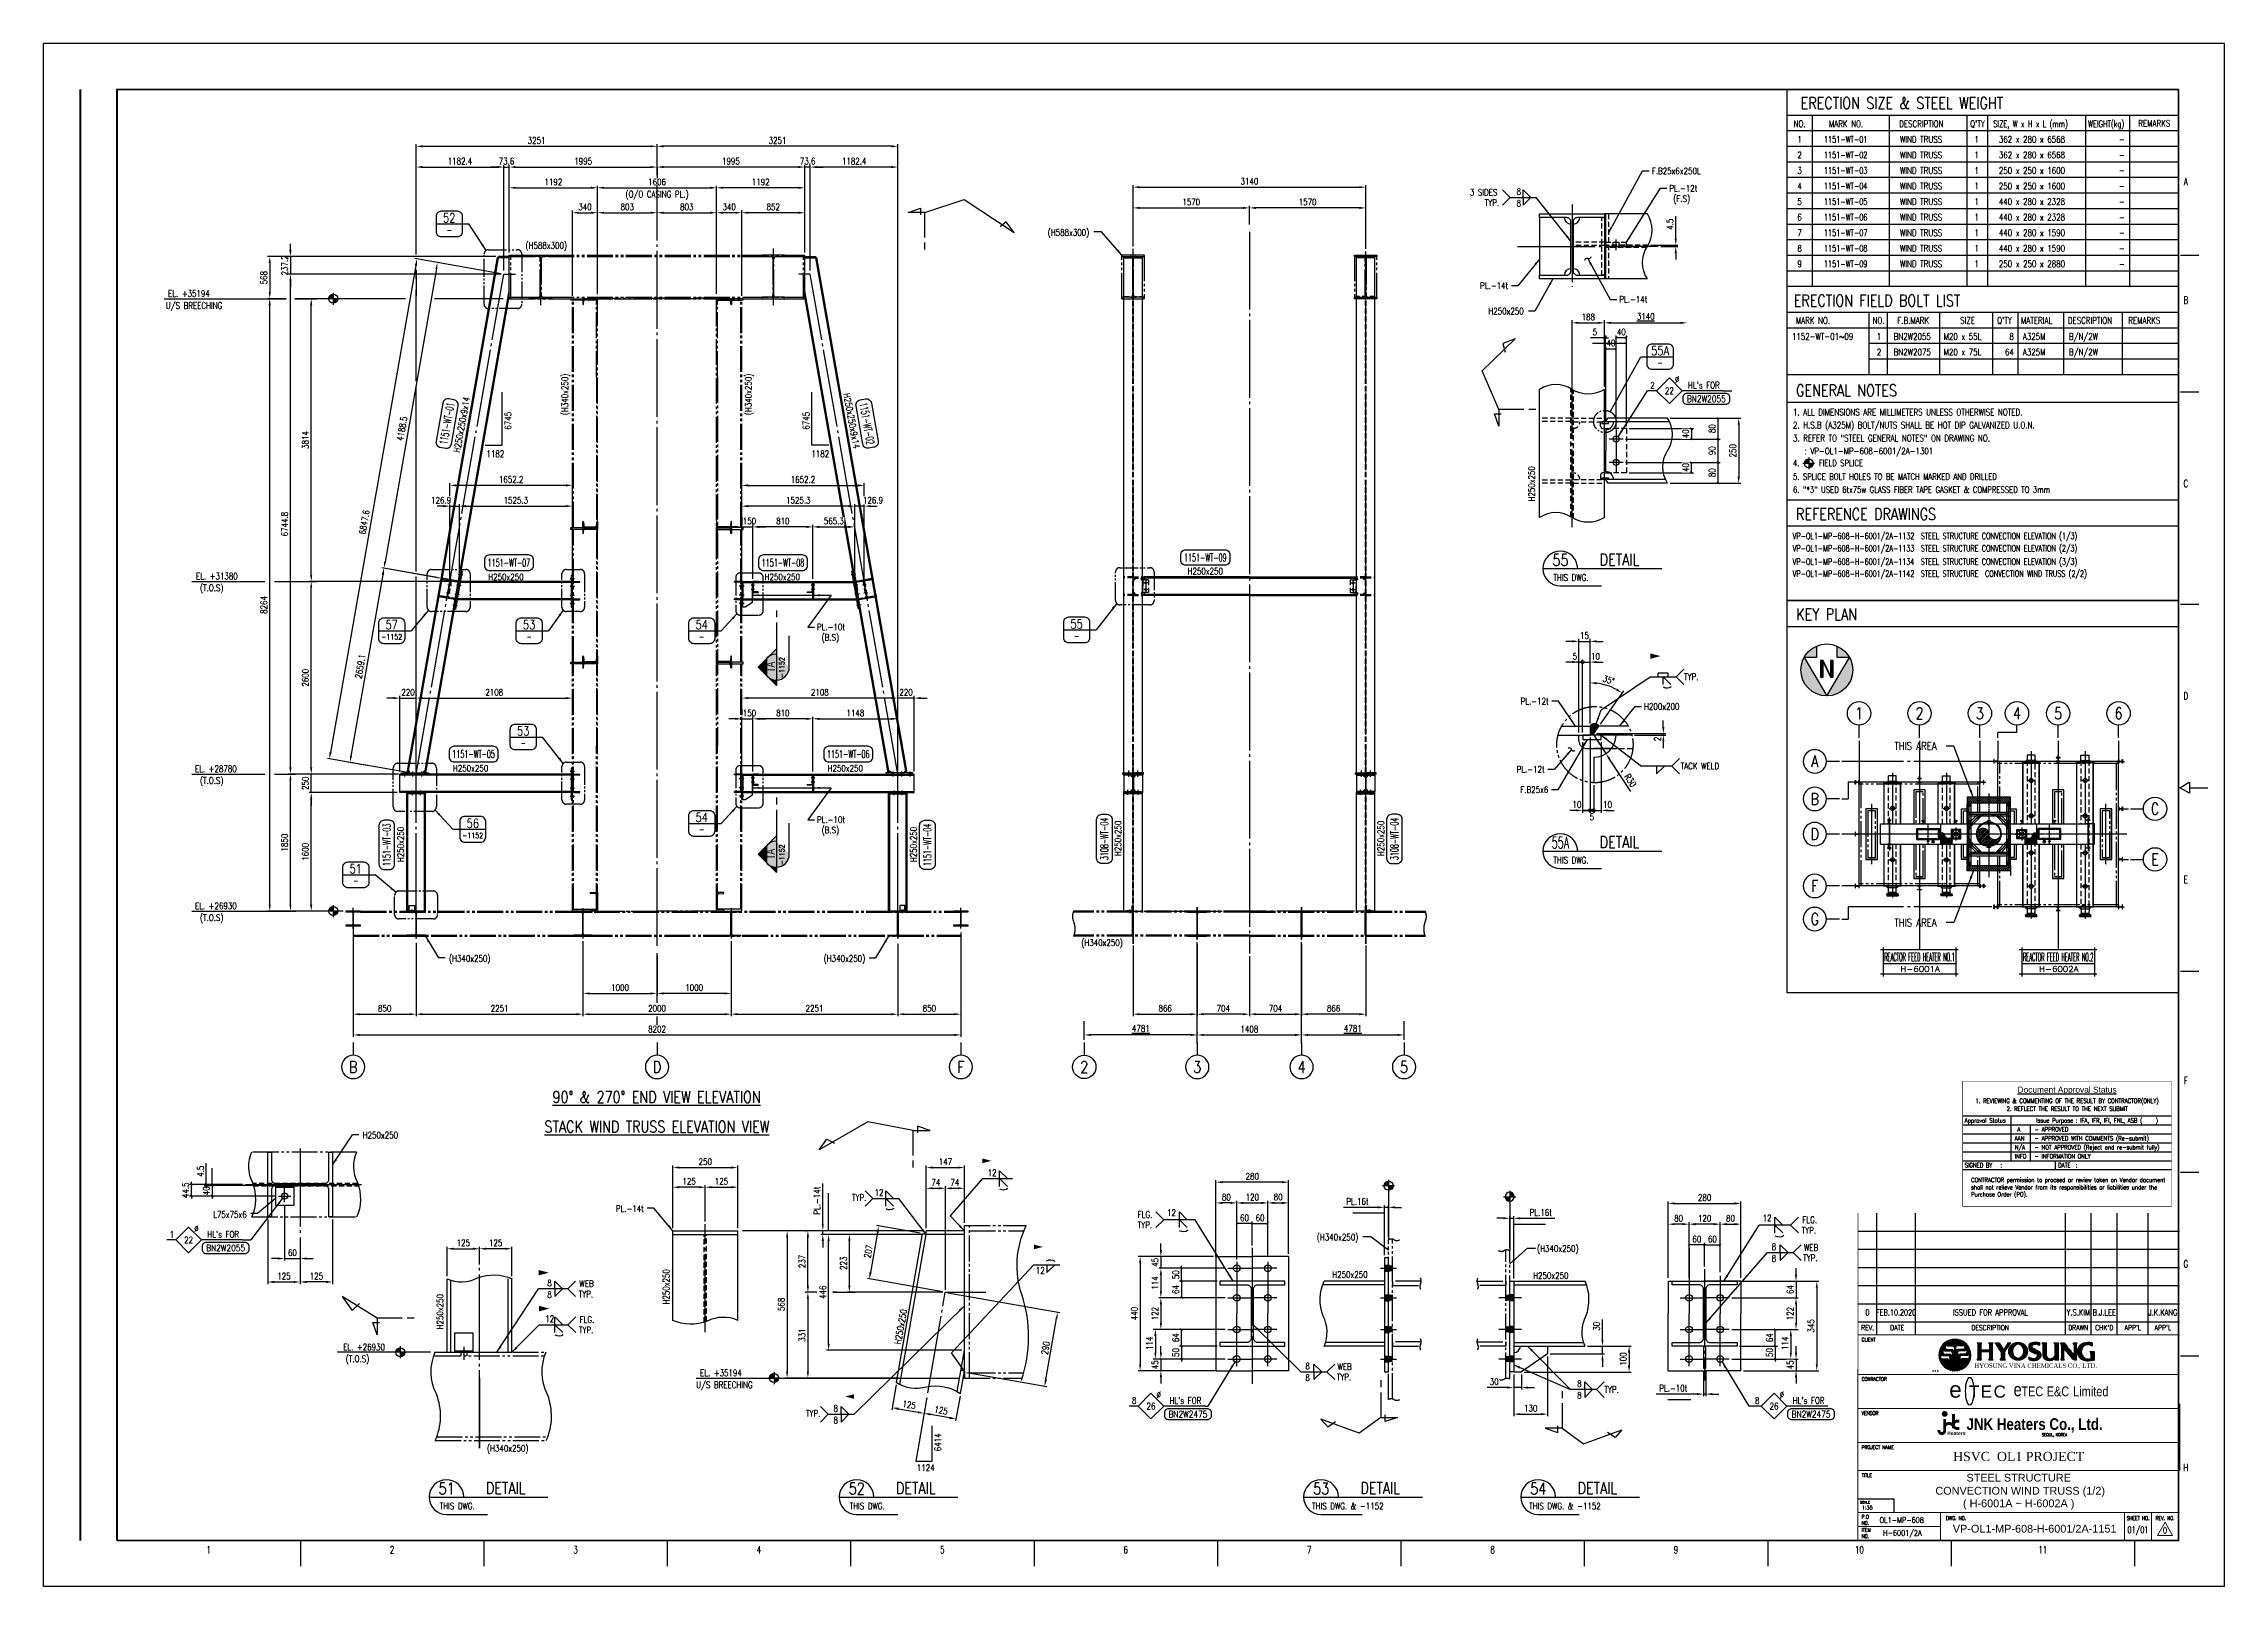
# Model space of a CAD drawing. Header units: millimetres. Extents: x 0 to 134087, y -49114 to 20834.
# Drawn here: x 31302 to 60737, y 0 to 20820 of the extents above; entities that cross this region are included whole.
import ezdxf
from ezdxf.enums import TextEntityAlignment as Align

# ---------------------------------------------------------------- set-up
doc = ezdxf.new("R2010")
doc.units = ezdxf.units.MM
doc.header["$LTSCALE"] = 35
for name, pattern in [('HIDDEN2', [0.1875, 0.125, -0.0625]), ('JNK-CENTER', [34, 30, -1.5, 1, -1.5]), ('JNK-HIDDEN', [3, 2, -1]), ('JNK-PHANTOM', [15, 10, -1, 1, -1, 1, -1]), ('PH2', [15, 10, -1, 1, -1, 1, -1]), ('PHA', [30, 20, -2, 2, -2, 2, -2])]:
    doc.linetypes.add(name, pattern=pattern)
for name, color, linetype in [('9', 2, 'HIDDEN2'), ('BODER', 7, 'Continuous'), ('border', 130, 'Continuous'), ('CEN-R', 1, 'JNK-CENTER'), ('CON-C', 4, 'Continuous'), ('CON-G', 3, 'Continuous'), ('CON-R', 1, 'Continuous'), ('CON-W', 7, 'Continuous'), ('CON-Y', 2, 'Continuous'), ('det', 2, 'PH2'), ('DIM', 7, 'Continuous'), ('Dim-W', 7, 'Continuous'), ('FORM', 7, 'Continuous'), ('HID-Y', 2, 'JNK-HIDDEN'), ('LOGO-FRAME', 7, 'Continuous'), ('PAN-W', 6, 'PHA'), ('PHA-M', 6, 'JNK-PHANTOM'), ('STL-OBJT', 7, 'Continuous'), ('TITLE', 7, 'Continuous'), ('TXT-C', 4, 'Continuous'), ('TXT-G', 3, 'Continuous'), ('TXT-Y', 2, 'Continuous'), ('TXTT-C', 4, 'Continuous')]:
    doc.layers.add(name, color=color, linetype=linetype)
doc.layers.add('CONT-G', color=3, linetype='Continuous', lineweight=25)
doc.styles.add('Arial', font='arial.ttf', dxfattribs={"height": 0.2})
doc.styles.add('Logo', font='ARIALNB.TTF', dxfattribs={"width": 0.8})
doc.styles.add('ROMANS', font='ROMANS.shx', dxfattribs={"width": 0.8})
doc.styles.add('SIMPLEX', font='simplex.shx', dxfattribs={"width": 0.8})
doc.styles.get("Standard").update_dxf_attribs({"font": 'romans.shx', "width": 0.8, "bigfont": 'whgtxt.shx'})
doc.styles.add('time', font='times.ttf', dxfattribs={"height": 5})
doc.styles.add('TXTD-Y', font='SIMPLEX.shx', dxfattribs={"width": 0.8})
doc.styles.add('USER1', font='swiss.ttf', dxfattribs={"width": 0.8, "height": 5})
doc.dimstyles.new('DIM35', dxfattribs={"dimscale": 35, "dimtxt": 2.5, "dimasz": 2.5, "dimexe": 0.8, "dimexo": 1, "dimgap": 1, "dimtad": 1, "dimdec": 1, "dimdsep": 46, "dimtxsty": 'SIMPLEX', "dimcen": 0, "dimclrd": 7, "dimclre": 7, "dimclrt": 2, "dimadec": 1, "dimazin": 2, "dimtfac": 1, "dimtdec": 1, "dimtix": 1, "dimtmove": 2, "dimatfit": 2, "dimfxl": 1, "dimtfill": 1, "dimarcsym": 1})
doc.dimstyles.new('DIM35_15', dxfattribs={"dimscale": 35, "dimtxt": 2.5, "dimasz": 2.5, "dimexe": 1, "dimexo": 1, "dimgap": 1, "dimtad": 1, "dimdec": 0, "dimlfac": 0.428571, "dimdsep": 46, "dimtxsty": 'SIMPLEX', "dimcen": 0, "dimclrd": 256, "dimclre": 256, "dimclrt": 2, "dimadec": 1, "dimazin": 2, "dimtfac": 1, "dimtdec": 0, "dimtix": 1, "dimtmove": 2, "dimatfit": 2, "dimfxl": 1, "dimarcsym": 1})
doc.dimstyles.new('DIM35x10', dxfattribs={"dimscale": 35, "dimtxt": 2.5, "dimasz": 2.5, "dimexe": 1, "dimexo": 1, "dimgap": 1, "dimtad": 1, "dimdec": 0, "dimlfac": 0.1, "dimdsep": 46, "dimtxsty": 'SIMPLEX', "dimcen": 0, "dimclrd": 256, "dimclre": 256, "dimclrt": 2, "dimadec": 1, "dimazin": 2, "dimtfac": 1, "dimtdec": 0, "dimtix": 1, "dimtmove": 2, "dimatfit": 2, "dimfxl": 1, "dimarcsym": 1})
doc.dimstyles.new('DIM35x3.5', dxfattribs={"dimscale": 35, "dimtxt": 2.5, "dimasz": 2.5, "dimexe": 0.8, "dimexo": 1, "dimgap": 1, "dimtad": 1, "dimdec": 0, "dimlfac": 0.285714, "dimdsep": 46, "dimtxsty": 'SIMPLEX', "dimcen": 0, "dimclrd": 7, "dimclre": 7, "dimclrt": 2, "dimadec": 1, "dimazin": 2, "dimtfac": 1, "dimtdec": 0, "dimtix": 1, "dimtmove": 0, "dimatfit": 2, "dimfxl": 1, "dimtfill": 1, "dimarcsym": 1})
doc.dimstyles.new('DIM40', dxfattribs={"dimscale": 40, "dimtxt": 2.5, "dimasz": 2.5, "dimexe": 1, "dimexo": 1, "dimgap": 1, "dimtad": 1, "dimdec": 0, "dimdsep": 46, "dimtxsty": 'SIMPLEX', "dimcen": 0, "dimclrd": 7, "dimclre": 7, "dimclrt": 2, "dimadec": 1, "dimazin": 2, "dimtfac": 1, "dimtdec": 0, "dimtix": 1, "dimtmove": 2, "dimatfit": 2, "dimfxl": 1, "dimtolj": 1, "dimtzin": 0, "dimarcsym": 1})
pattern_1 = [(45, (31301.884, -1505.941), (-13.470384, 13.470384), [])]

msp = doc.modelspace()

# ---------------------------------------------------------------- texts
at = {"color": 7, "style": 'ROMANS', "width": 0.7}
for s, height, p in [('A', 99.0244, (60217.006, 18956.9817)), ('B', 99.0244, (60217.006, 17358.9329)), ('C', 99.0244, (60217.006, 14883.3232)), ('D', 99.0244, (60217.006, 12016.4387)), ('E', 99.0244, (60217.006, 9540.8289)), ('F', 99.0244, (60217.006, 6826.4939)), ('G', 99.0244, (60217.006, 4350.8842)), ('H', 99.0244, (60217.006, 1602.9573)), ('1', 99.0244, (33529.9329, 495.122)), ('2', 99.0244, (36005.5426, 495.122)), ('3', 99.0244, (38481.1524, 495.122)), ('4', 99.0244, (40956.7621, 495.122)), ('5', 99.0244, (43432.3719, 495.122)), ('6', 99.0244, (45907.9816, 495.122)), ('7', 99.0244, (48383.5914, 495.122)), ('8', 99.0244, (50859.2012, 495.122)), ('9', 99.0244, (53334.8109, 495.122)), ('10', 99.02439, (55810.4207, 495.122)), ('11', 99.02439, (58286.0304, 495.122))]:
    msp.add_text(s, height=height, dxfattribs=at).set_placement(p, align=Align.MIDDLE)
at = {"color": 7, "lineweight": 0, "style": 'ROMANS', "width": 0.7}
for s, height, p in [('CLIENT', 50.31625, (55840.6773, 3305.7525)), ('CONRACTOR', 50.31625, (55840.6773, 2772.3624)), ('VENDOR', 50.31625, (55840.6773, 2312.0065)), ('PROJECT NAME', 50.316251, (55840.6773, 1851.6506)), ('TITLE', 50.31625, (55840.6773, 1474.2787)), ('P.O', 50.31625, (55840.6773, 913.1757)), ('DWG. NO.', 50.31625, (56980.8425, 895.6418)), ('NO.', 50.31625, (55840.6773, 829.3153)), ('ITEM', 50.31625, (55840.6773, 736.1736)), ('NO.', 50.31625, (55840.6773, 652.3132))]:
    msp.add_text(s, height=height, dxfattribs=at).set_placement(p)
at = {"lineweight": 0, "style": 'time'}
for s, height, p in [('HYOSUNG VINA CHEMICALS CO., LTD.', 59.414634, (58189.8959, 2949.3025)), ('HSVC  OL1 PROJECT', 123.780488, (57960.3604, 1691.4656))]:
    msp.add_text(s, height=height, dxfattribs=at).set_placement(p, align=Align.CENTER)
at = {"color": 2, "lineweight": 0}
msp.add_text('1:35', height=48.30359, dxfattribs=at).set_placement((55916.8465, 1039.5733), align=Align.CENTER)
at = {"lineweight": 0, "style": 'ROMANS', "width": 0.7}
for s, p in [('OL1-MP-608', (56382.0655, 857.373)), ('H-6001/2A', (56390.633, 683.6522))]:
    msp.add_text(s, height=75.47436, dxfattribs=at).set_placement(p, align=Align.CENTER)
at = {"color": 7, "lineweight": 0, "style": 'ROMANS', "width": 0.7}
for s, p in [('SHEET NO.', (59571.5132, 895.6418)), ('REV. NO.', (59936.5071, 895.6418))]:
    msp.add_text(s, height=50.31625, dxfattribs=at).set_placement(p, align=Align.CENTER)
at = {"layer": 'BODER', "color": 7, "style": 'ROMANS'}
for s, height, width, p in [('0', 80.5, 0.7, (55919.8946, 3697.0283)), ('FEB.10.2020', 80.5, 0.65, (56306.0906, 3697.0283)), ('Y.S.KIM', 80.5, 0.7, (58765.3597, 3697.0283)), ('B.J.LEE', 80.5, 0.7, (59115.3597, 3697.0283)), ('J.K.KANG', 80.5, 0.7, (59906.8765, 3697.0283)), ('01/01', 87.5, 0.7, (59570.3904, 756.5256)), ('0', 87.5, 0.7, (59935.3842, 756.5256))]:
    msp.add_text(s, height=height, dxfattribs=dict(at, width=width)).set_placement(p, align=Align.MIDDLE)
at = {"layer": 'BODER', "color": 7, "style": 'ROMANS', "width": 0.7}
msp.add_text('ISSUED FOR APPROVAL', height=80.5, dxfattribs=at).set_placement((57579.9079, 3697.0283), align=Align.MIDDLE_CENTER)
at = {"layer": 'BODER', "style": 'ROMANS', "width": 0.7}
for s, p in [('REV.', (55921.9352, 3491.4634)), ('DATE', (56321.3757, 3491.4634)), ('DESCRIPTION', (57575.5476, 3491.4634)), ('DRAWN', (58765.3597, 3491.204)), ("CHK'D", (59115.3597, 3491.204)), ("APP'L", (59500.3597, 3491.204)), ("APP'L", (59906.8765, 3491.204))]:
    msp.add_text(s, height=70, dxfattribs=at).set_placement(p, align=Align.MIDDLE)
at = {"layer": 'BODER', "color": 7, "style": 'Arial'}
for s, p in [('STEEL STRUCTURE', (57960.3604, 1466.6621)), (' CONVECTION WIND TRUSS (1/2)', (57960.3604, 1277.3076)), ('( H-6001A ~ H-6002A )', (57960.3604, 1107.626))]:
    msp.add_text(s, height=105, dxfattribs=at).set_placement(p, align=Align.MIDDLE)
msp.add_text('VP-OL1-MP-608-H-6001/2A-1151', height=105, dxfattribs=at).set_placement((58175.9022, 725.6039), align=Align.CENTER)
at = {"layer": 'CON-C', "style": 'SIMPLEX', "width": 0.8}
for s, p in [('GENERAL NOTES', (54955.9566, 16060.4399)), ('REFERENCE DRAWINGS', (54955.6313, 14392.0026))]:
    msp.add_text(s, height=157.5, dxfattribs=at).set_placement(p)
msp.add_attdef('4', text='1', height=157.5, dxfattribs=at).set_placement((57937.6482, 11781.9783), align=Align.MIDDLE_CENTER)
at = {"layer": 'CON-G', "style": 'SIMPLEX', "width": 0.8}
for p in [(56284.2984, 11287.3367), (56284.2984, 8904.8744)]:
    msp.add_text('THIS AREA', height=105, dxfattribs=at).set_placement(p)
at = {"layer": 'CON-W', "color": 2, "style": 'SIMPLEX', "width": 0.8}
for s, p in [('8', (51184.1885, 18778.421, 0)), ('8', (51184.1885, 18620.921, 0)), ('12', (44042.7752, 5537.7581)), ('L75x75x6', (33589.6802, 4974.6961, 0)), ('12', (46465.9555, 4998.4574)), ('12', (54504.1116, 4926.4001)), ('8', (54627.5312, 4539.0753)), ('8', (38099.9527, 4050.0556)), ('12', (44694.231, 4218.5456)), ('8', (38099.9527, 3892.5556)), ('12', (38072.7409, 3566.073)), ('8', (48332.5663, 2930.3688)), ('8', (48332.5663, 2772.8688)), ('8', (41963.2662, 2357.1767)), ('8', (52001.5272, 2533.5918)), ('8', (41963.2662, 2199.6767))]:
    msp.add_text(s, height=87.5, dxfattribs=at).set_placement(p)
for p in [(38381.0005, 16085.6596, 0), (40857.8056, 16085.6596, 0)]:
    msp.add_text('(H340x250)', height=87.5, rotation=90, dxfattribs=at).set_placement(p, align=Align.CENTER)
for p in [(45588.4469, 8642.4562), (37566.7443, 1818.9936, 0)]:
    msp.add_text('(H340x250)', height=87.5, dxfattribs=at).set_placement(p, align=Align.CENTER)
at = {"layer": 'CON-Y', "style": 'SIMPLEX', "width": 0.8}
for s, height, p in [('(H588x300) ', 87.5, (37806.6081, 18051.9388)), ('EL. +35194', 87.5, (32981.5129, 17403.2592)), ('U/S BREECHING', 87.5, (32951.5262, 17241.2678)), ('EL. +31380', 87.5, (33358.2144, 13589.2592)), ('H250x250', 87.5, (41034.0082, 13578.3296)), ('(T.O.S)', 87.5, (33412.601, 13431.2638)), ('EL. +28780', 87.5, (33344.8811, 10989.2592)), ('(T.O.S)', 87.5, (33412.601, 10831.2638)), ('EL. +26930', 87.5, (33344.8811, 9139.2592)), ('(T.O.S)', 87.5, (33412.601, 8981.2638)), ('H250x250', 87.5, (35608.4054, 6046.0353)), ('H250x250', 87.5, (48695.2243, 4163.9051)), ('H250x250', 87.5, (51406.8936, 4149.5179)), ('EL. +26930', 87.5, (35345.1103, 3185.6725)), ('(T.O.S)', 87.5, (35380.2807, 3027.6771)), ('U/S BREECHING', 87.5, (40109.4518, 2675.5321)), ('EL. +35194', 87.5, (40162.0621, 2837.5235)), ('SEOUL, KOREA', 39.2392, (58274.2109, 2027.5005))]:
    msp.add_text(s, height=height, dxfattribs=at).set_placement(p)
for s, rotation, p in [('H250x250x9x14', 280.43292805, (42097.0783, 16095.8661)), ('H250x250', 90, (51429.8664, 14639.9728)), ('H250x250', 90, (43087.0312, 9773.1022)), ('H250x250', 90, (39749.5092, 3803.57)), ('H250x250', 90, (36696.5412, 3467.9927))]:
    msp.add_text(s, height=87.5, rotation=rotation, dxfattribs=at).set_placement(p)
at = {"layer": 'STL-OBJT', "color": 2, "style": 'SIMPLEX', "width": 0.8}
for s, p in [('PL.-10t', (41741.6775, 12903.0101, 0)), ('(B.S)', (41803.1096, 12763.0101, 0)), ('PL.-10t', (41741.6775, 10303.0101, 0)), ('(B.S)', (41803.1096, 10163.0101, 0))]:
    msp.add_text(s, height=87.5, dxfattribs=at).set_placement(p)
at = {"layer": 'TITLE', "lineweight": 0}
msp.add_text('SCALE', height=32.2024, dxfattribs=at).set_placement((55886.3184, 1118.2159), align=Align.CENTER)
at = {"layer": 'TXT-C', "style": 'SIMPLEX', "width": 0.8}
for s, p in [('ERECTION SIZE & STEEL WEIGHT', (55018.0818, 19938.4756)), ('ERECTION FIELD BOLT LIST', (54924.7485, 17273.7733)), ('KEY PLAN', (54957.0058, 13041.0353))]:
    msp.add_text(s, height=157.5, dxfattribs=at).set_placement(p)
at = {"layer": 'TXT-G', "style": 'SIMPLEX', "width": 0.8}
for s, p in [('NO.', (55003.0962, 19693.4756)), ("Q'TY", (57404.2252, 19693.4756)), ('REMARKS', (59790.8145, 19700.2004)), ('REMARKS', (59655.3077, 17040.2004))]:
    msp.add_text(s, height=87.5, dxfattribs=at).set_placement(p, align=Align.CENTER)
at = {"layer": 'TXT-G', "style": 'SIMPLEX'}
for s, width, p in [('MARK NO.', 0.8, (55399.3579, 19693.4756)), ('DESCRIPTION', 0.8, (56346.6815, 19693.4756)), ('SIZE, W x H x L (mm)', 0.75, (57617.823, 19693.4756)), ('WEIGHT(kg)', 0.75, (58895.959, 19693.4756)), ('MARK NO.', 0.8, (54953.096, 17040.2004)), ('NO.', 0.8, (55986.9622, 17040.2004)), ('F.B.MARK', 0.8, (56321.8993, 17040.2004)), ('SIZE', 0.8, (57170.9828, 17040.2004)), ("Q'TY", 0.8, (57669.994, 17040.2004)), ('MATERIAL', 0.8, (57991.1536, 17040.2004)), ('DESCRIPTION', 0.8, (58623.9259, 17040.2004))]:
    msp.add_text(s, height=87.5, dxfattribs=dict(at, width=width)).set_placement(p)
at = {"layer": 'TXT-Y', "style": 'SIMPLEX', "width": 0.8}
for s, p in [('1', (55003.0962, 19483.4756)), ('2', (55003.0962, 19273.4756)), ('3', (55003.0962, 19063.4756)), ('4', (55003.0962, 18853.4756)), ('5', (55003.0962, 18643.4756)), ('7', (55003.0962, 18223.4756)), ('6', (55003.0962, 18433.4756)), ('8', (55003.0962, 18013.4756)), ('9', (55003.0962, 17803.4756)), ('H250x250', (46982.0263, 13657.1473))]:
    msp.add_text(s, height=87.5, dxfattribs=at).set_placement(p, align=Align.CENTER)
at = {"layer": 'TXT-Y', "style": 'SIMPLEX'}
for s, height, width, p in [('1151-WT-01', 87.5, 0.7, (55331.2252, 19483.4756)), ('WIND TRUSS', 87.5, 0.8, (56357.8918, 19483.4756)), (' 362 x 280 x 6568', 87.5, 0.8, (57643.8337, 19483.4756)), ('F.B25x6x250L', 87.5, 0.8, (53009.0677, 19057.6358, 0)), ('1151-WT-02', 87.5, 0.7, (55331.2252, 19273.4756)), ('1151-WT-03', 87.5, 0.7, (55331.2252, 19063.4756)), ('WIND TRUSS', 87.5, 0.8, (56357.8918, 19273.4756)), ('WIND TRUSS', 87.5, 0.8, (56357.8918, 19063.4756)), (' 362 x 280 x 6568', 87.5, 0.8, (57643.8337, 19273.4756)), (' 250 x 250 x 1600', 87.5, 0.8, (57643.8337, 19063.4756)), ('PL.-12t', 87.5, 0.8, (53246.1089, 18823.4023, 0)), ('1151-WT-04', 87.5, 0.7, (55331.2252, 18853.4756)), ('WIND TRUSS', 87.5, 0.8, (56357.8918, 18853.4756)), (' 250 x 250 x 1600', 87.5, 0.8, (57643.8337, 18853.4756)), ('(F.S)', 87.5, 0.8, (53297.9949, 18683.4023, 0)), ('1151-WT-05', 87.5, 0.7, (55331.2252, 18643.4756)), ('WIND TRUSS', 87.5, 0.8, (56357.8918, 18643.4756)), (' 440 x 280 x 2328', 87.5, 0.8, (57643.8337, 18643.4756)), ('(H588x300) ', 87.5, 0.8, (44854.665, 18227.8688)), ('1151-WT-06', 87.5, 0.7, (55331.2252, 18433.4756)), ('1151-WT-07', 87.5, 0.7, (55331.2252, 18223.4756)), ('WIND TRUSS', 87.5, 0.8, (56357.8918, 18433.4756)), ('WIND TRUSS', 87.5, 0.8, (56357.8918, 18223.4756)), (' 440 x 280 x 2328', 87.5, 0.8, (57643.8337, 18433.4756)), (' 440 x 280 x 1590', 87.5, 0.8, (57643.8337, 18223.4756)), ('1151-WT-08', 87.5, 0.7, (55331.2252, 18013.4756)), ('WIND TRUSS', 87.5, 0.8, (56357.8918, 18013.4756)), (' 440 x 280 x 1590', 87.5, 0.8, (57643.8337, 18013.4756)), ('1151-WT-09', 87.5, 0.7, (55331.2252, 17803.4756)), ('WIND TRUSS', 87.5, 0.8, (56357.8918, 17803.4756)), (' 250 x 250 x 2880', 87.5, 0.8, (57643.8337, 17803.4756)), ('PL.-14t', 87.5, 0.8, (52570.8147, 17324.8996, 0)), ('1152-WT-01~09', 87.5, 0.8, (54900.3982, 16823.4756)), ('1', 87.5, 0.8, (56045.7724, 16823.4756)), ('BN2W2055', 87.5, 0.8, (56273.6708, 16823.4756)), ('M20 x 55L', 87.5, 0.8, (56946.7296, 16823.4756)), ('A325M', 87.5, 0.8, (58016.8818, 16823.4756)), ('B/N/2W', 87.5, 0.8, (58639.159, 16823.4756)), ('2', 87.5, 0.8, (56045.7724, 16613.4756)), ('BN2W2075', 87.5, 0.8, (56273.6708, 16613.4756)), ('M20 x 75L', 87.5, 0.8, (56946.7296, 16613.4756)), ('A325M', 87.5, 0.8, (58016.8818, 16613.4756)), ('B/N/2W', 87.5, 0.8, (58639.159, 16613.4756)), ('2. H.S.B (A325M) BOLT/NUTS SHALL BE HOT DIP GALVANIZED U.O.N.', 87.5, 0.8, (54914.1466, 15627.6423)), ('1. ALL DIMENSIONS ARE MILLIMETERS UNLESS OTHERWISE NOTED.', 87.5, 0.8, (54914.1466, 15802.6423)), ('3. REFER TO "STEEL GENERAL NOTES" ON DRAWING NO. ', 87.5, 0.8, (54914.1466, 15452.6423)), ('   : VP-OL1-MP-608-6001/2A-1301', 87.5, 0.8, (54914.1466, 15277.6423)), ('4.     FIELD SPLICE', 85, 0.8, (54914.1466, 15116.5012)), ('5. SPLICE BOLT HOLES TO BE MATCH MARKED AND DRILLED', 85, 0.8, (54914.1466, 14933.5741)), ('6. "*3" USED 6tx75w GLASS FIBER TAPE GASKET & COMPRESSED TO 3mm', 85, 0.8, (54914.1466, 14758.4843)), ('VP-OL1-MP-608-H-6001/2A-1132  STEEL STRUCTURE CONVECTION ELEVATION (1/3)', 85, 0.75, (54910.8166, 14133.7334)), ('VP-OL1-MP-608-H-6001/2A-1133  STEEL STRUCTURE CONVECTION ELEVATION (2/3)', 85, 0.75, (54910.8166, 13966.9996)), ('VP-OL1-MP-608-H-6001/2A-1134  STEEL STRUCTURE CONVECTION ELEVATION (3/3)', 85, 0.75, (54910.8166, 13786.842)), ('VP-OL1-MP-608-H-6001/2A-1142  STEEL STRUCTURE  CONVECTION WIND TRUSS (2/2)', 85, 0.75, (54910.8166, 13624.6382)), ('H200x200', 87.5, 0.8, (52904.3252, 11830.239)), ('(H340x250)', 87.5, 0.8, (48486.6076, 4668.6687)), ('(H340x250)', 87.5, 0.8, (51458.9207, 4514.9103)), ('1124', 87.5, 0.8, (43087.4797, 1557.0914))]:
    msp.add_text(s, height=height, dxfattribs=dict(at, width=width)).set_placement(p)
at = {"layer": 'TXT-Y', "style": 'SIMPLEX', "width": 0.8}
for s, p in [('1', (57424.2252, 19483.4756)), ('-', (59390.1696, 19483.4756)), ('1', (57424.2252, 19273.4756)), ('1', (57424.2252, 19063.4756)), ('-', (59390.1696, 19273.4756)), ('1', (57424.2252, 18853.4756)), ('-', (59390.1696, 19063.4756)), ('-', (59390.1696, 18853.4756)), ('1', (57424.2252, 18643.4756)), ('-', (59390.1696, 18643.4756)), ('1', (57424.2252, 18433.4756)), ('1', (57424.2252, 18223.4756)), ('-', (59390.1696, 18433.4756)), ('-', (59390.1696, 18223.4756)), ('1', (57424.2252, 18013.4756)), ('-', (59390.1696, 18013.4756)), ('1', (57424.2252, 17803.4756)), ('-', (59390.1696, 17803.4756)), ('8', (57894.8344, 16823.4756)), ('64', (57894.8344, 16613.4756))]:
    msp.add_text(s, height=87.5, dxfattribs=at).set_placement(p, align=Align.RIGHT)
for s, p in [('3 SIDES', (50552.9829, 18812.721, 0)), ('TYP.', (50752.9829, 18672.721, 0)), ('TYP.', (53443.289, 12274.7473)), ('TACK WELD', (53399.2365, 11071.3167)), ('FLG.', (46068.8509, 5017.8032)), ('TYP.', (46068.8509, 4877.8032)), ('TYP.', (55030.4545, 4805.7459)), ('FLG.', (55040.4545, 4945.7459)), ('WEB', (55061.5506, 4573.3753)), ('WEB', (38534.2407, 4084.3556)), ('TYP.', (38524.2407, 3944.3556)), ('FLG.', (38536.8349, 3600.373)), ('TYP.', (38526.8349, 3460.373)), ('WEB', (48766.5856, 2964.6688)), ('TYP.', (48756.5856, 2824.6688)), ('TYP.', (52368.1451, 2656.7918)), ('TYP.', (41591.1266, 2334.3482))]:
    msp.add_text(s, height=87.5, dxfattribs=at).set_placement(p, align=Align.MIDDLE_LEFT)
at = {"layer": 'TXT-Y', "color": 2, "style": 'SIMPLEX', "width": 0.8}
for s, p in [('PL.-14t', (50691.0165, 17510.1271, 0)), ('H250x250', (50803.065, 17166.2848, 0)), ('PL.-12t', (51239.213, 11901.7328)), ('PL.-12t', (51183.1143, 10982.6129)), ('F.B25x6', (51233.2581, 10707.3606)), ('PL.-14t', (39025.0692, 5053.7261))]:
    msp.add_text(s, height=87.5, dxfattribs=at).set_placement(p)
at = {"layer": 'TXT-Y', "style": 'SIMPLEX', "width": 0.8}
for p in [(45847.245, 10094.7483, 0), (49394.745, 10094.7483, 0)]:
    msp.add_text('H250x250', height=87.5, rotation=90, dxfattribs=at).set_placement(p, align=Align.CENTER)
msp.add_text('6414', height=87.5, rotation=90, dxfattribs=at).set_placement((43415.2597, 1822.9681))
at = {"layer": 'TXTT-C', "style": 'TXTD-Y', "width": 0.8}
for s, p in [('%%U90%%D & 270%%D END VIEW ELEVATION', (39575.5939, 6525.129)), ('%%USTACK WIND TRUSS ELEVATION VIEW', (39579.5312, 6125.8429))]:
    msp.add_text(s, height=157.5, dxfattribs=at).set_placement(p, align=Align.CENTER)

# ---------------------------------------------------------------- blocks, each defined once
blk = doc.blocks.new('etc')
at = {"color": 3}
blk.add_ellipse((25.31, -6.18), major_axis=(0, 5.34), ratio=0.29564, dxfattribs=at)
at = {"color": 6, "style": 'USER1'}
for s, height, p in [('e', 6.25, (17.39, -8.68)), ('T', 4.7, (25.03, -8.68)), ('E', 4.7, (29.55, -8.68)), ('C', 4.7, (34.52, -8.68))]:
    blk.add_text(s, height=height, dxfattribs=at).set_placement(p)
at = {"color": 4, "style": 'USER1', "width": 0.8}
for s, height, p in [('e', 5.1, (42.22, -8.11)), ('TEC', 3.781, (45.22, -8.15)), ('E&C', 3.781, (55.01, -8.15)), ('Limited', 3.781, (65.2, -8.15))]:
    blk.add_text(s, height=height, dxfattribs=at).set_placement(p)
blk = doc.blocks.new('JNKLOGO')
at = {"layer": 'FORM', "color": 1, "const_width": 20}
for points in [[(5188, 410), (5188, 405, 1), (5228, 405), (5228, 485)], [(5288, 437, 0.583333), (5228, 437, 0.583333)], [(5328, 470), (5313, 470, 1), (5313, 420), (5328, 420)]]:
    blk.add_lwpolyline(points, format="xyb", dxfattribs=at)
blk.add_lwpolyline([(5218, 520, 1), (5238, 520, 1)], format="xyb", close=True, dxfattribs=at)
blk.add_lwpolyline([(5288, 520), (5288, 420)], dxfattribs=at)
at = {"layer": 'FORM', "color": 1, "style": 'Logo'}
for s, height, p in [('JNK Heaters Co., Ltd.', 80, (5378, 410)), ('Heaters', 25, (5245, 375))]:
    blk.add_text(s, height=height, dxfattribs=at).set_placement(p)
blk = doc.blocks.new('STAMP')
for p, q in [((-11045, 4772), (0, 4772)), ((-8497, 4772), (-8497, 2410)), ((-11045, 4300), (0, 4300)), ((-11045, 3827), (0, 3827)), ((-7481, 4300), (-7481, 2410)), ((-11045, 3355), (0, 3355)), ((-11045, 2882), (0, 2882)), ((-11045, 2410), (0, 2410)), ((-6151, 2410), (-6151, 1937)), ((-11045, 1937), (0, 1937))]:
    blk.add_line(p, q)
at = {"const_width": 30}
blk.add_lwpolyline([(-11045, 0), (-11045, 6612), (0, 6612), (0, 0)], close=True, dxfattribs=at)
at = {"style": 'Arial'}
blk.add_text('%%UDocument Approval Status', height=315, dxfattribs=at).set_placement((-5522, 6164), align=Align.MIDDLE_CENTER)
at = {"style": 'ROMANS', "width": 0.8}
for s, p in [('Approval Status', (-10929, 4536)), ('AAN', (-8286, 3591)), (' A', (-8286, 4063)), ('  - APPROVED', (-7524, 4063)), ('  - APPROVED WITH COMMENTS (Re-submit)', (-7524, 3591)), ('N/A', (-8286, 3118)), ('INFO', (-8286, 2646)), ('  - NOT APPROVED (Reject and re-submit fully)', (-7524, 3118)), ('  - INFORMATION ONLY', (-7524, 2646)), ('SIGNED BY   :', (-10929, 2173)), ('DATE  :', (-5993, 2173))]:
    blk.add_text(s, height=231, dxfattribs=at).set_placement(p, align=Align.MIDDLE_LEFT)
for s, p in [('1. REVIEWING & COMMENTING OF THE RESULT BY CONTRACTOR(ONLY)', (-5522, 5572)), ('2. REFLECT THE RESULT TO THE NEXT SUBMIT', (-5522, 5152)), ('   Issue Purpose : IFA, IFR, IFI, FNL, ASB (     )', (-4143, 4536))]:
    blk.add_text(s, height=231, dxfattribs=at).set_placement(p, align=Align.MIDDLE_CENTER)
at = {"insert": (-10597, 1505), "char_height": 228.9, "width": 10455.72, "attachment_point": 1, "style": 'ROMANS'}
blk.add_mtext('CONTRACTOR permission to proceed or review taken on Vendor document shall not relieve Vendor from its responsibilities or liabilities under the Purchase Order (PO).', dxfattribs=at)
blk = doc.blocks.new('A$C35816DBB')
at = {"layer": 'CON-G'}
h = blk.add_hatch(color=256, dxfattribs=at)
edge = h.paths.add_edge_path()
edge.add_arc((0, 0), 1.75, 90, 180)
edge.add_line((-1.75, 0), (0, 0))
edge.add_line((0, 0), (0, 1.75))
h = blk.add_hatch(color=256, dxfattribs=at)
edge = h.paths.add_edge_path()
edge.add_line((0, 0), (0, -1.75))
edge.add_arc((0, 0), 1.75, 270, 360)
edge.add_line((1.75, 0), (0, 0))
at = {"layer": 'CON-W'}
for p, q in [((2.33, 0), (-2.33, 0)), ((0, 2.33), (0, -2.33))]:
    blk.add_line(p, q, dxfattribs=at)
blk.add_circle((0, 0), 1.75, dxfattribs=at)
at = {"layer": 'CON-Y', "style": 'SIMPLEX', "width": 0.8}
blk.add_attdef('F.S.', (3.19, 1), '', height=2.5, dxfattribs=at)
blk = doc.blocks.new('*D374')
at = {"layer": 'DEFPOINTS', "color": 0, "transparency": 16777216}
for p in [(34634, 10963), (36126, 10963), (35381, 9113)]:
    blk.add_point(p, dxfattribs=at)
at = {"layer": 'Dim-W', "color": 7, "linetype": 'ByBlock', "lineweight": -2, "transparency": 16777216}
for p, q in [((36091, 10963), (34606, 10963)), ((34634, 9201), (34634, 10876)), ((35346, 9113), (34606, 9113))]:
    blk.add_line(p, q, dxfattribs=at)
at = {"layer": 'Dim-W', "color": 7, "transparency": 16777216}
for points in [[(34619, 10876), (34648, 10876), (34634, 10963)], [(34619, 9201), (34648, 9201), (34634, 9113)]]:
    blk.add_solid(points, dxfattribs=at)
at = {"layer": 'Dim-W', "color": 2, "transparency": 16777216, "insert": (34555, 10038), "char_height": 87.5, "attachment_point": 5, "rotation": 90, "style": 'SIMPLEX', "bg_fill": 3, "box_fill_scale": 1.1, "bg_fill_color": 256, "bg_fill_true_color": 13158600, "bg_fill_transparency": 0}
blk.add_mtext('1850', dxfattribs=at)
blk = doc.blocks.new('*D375')
at = {"layer": 'DEFPOINTS', "color": 0, "transparency": 16777216}
for p in [(34914, 13563), (36950, 13563), (36126, 10963)]:
    blk.add_point(p, dxfattribs=at)
at = {"layer": 'Dim-W', "color": 7, "linetype": 'ByBlock', "lineweight": -2, "transparency": 16777216}
for p, q in [((36915, 13563), (34886, 13563)), ((34914, 11051), (34914, 13476)), ((36091, 10963), (34886, 10963))]:
    blk.add_line(p, q, dxfattribs=at)
at = {"layer": 'Dim-W', "color": 7, "transparency": 16777216}
for points in [[(34899, 13476), (34928, 13476), (34914, 13563)], [(34899, 11051), (34928, 11051), (34914, 10963)]]:
    blk.add_solid(points, dxfattribs=at)
at = {"layer": 'Dim-W', "color": 2, "transparency": 16777216, "insert": (34835, 12263), "char_height": 87.5, "attachment_point": 5, "rotation": 90, "style": 'SIMPLEX', "bg_fill": 3, "box_fill_scale": 1.1, "bg_fill_color": 256, "bg_fill_true_color": 13158600, "bg_fill_transparency": 0}
blk.add_mtext('2600', dxfattribs=at)
blk = doc.blocks.new('*D505')
at = {"layer": 'DEFPOINTS', "color": 0, "transparency": 16777216}
for p in [(34914, 17377), (37540, 17377), (36950, 13563)]:
    blk.add_point(p, dxfattribs=at)
at = {"layer": 'Dim-W', "color": 7, "linetype": 'ByBlock', "lineweight": -2, "transparency": 16777216}
for p, q in [((36188, 17377), (34886, 17377)), ((37505, 17377), (36578, 17377)), ((34914, 13651), (34914, 17290)), ((36915, 13563), (34886, 13563))]:
    blk.add_line(p, q, dxfattribs=at)
at = {"layer": 'Dim-W', "color": 7, "transparency": 16777216}
for points in [[(34899, 17290), (34928, 17290), (34914, 17377)], [(34899, 13651), (34928, 13651), (34914, 13563)]]:
    blk.add_solid(points, dxfattribs=at)
at = {"layer": 'Dim-W', "color": 2, "transparency": 16777216, "insert": (34835, 15470), "char_height": 87.5, "attachment_point": 5, "rotation": 90, "style": 'SIMPLEX', "bg_fill": 3, "box_fill_scale": 1.1, "bg_fill_color": 256, "bg_fill_true_color": 13158600, "bg_fill_transparency": 0}
blk.add_mtext('3814', dxfattribs=at)
blk = doc.blocks.new('*D376')
at = {"layer": 'DEFPOINTS', "color": 0, "transparency": 16777216}
for p in [(35481, 8885), (43683, 8861), (43683, 7442)]:
    blk.add_point(p, dxfattribs=at)
at = {"layer": 'Dim-W', "color": 7, "linetype": 'ByBlock', "lineweight": -2, "transparency": 16777216}
for p, q in [((35481, 8850), (35481, 7414)), ((43683, 8826), (43683, 7414)), ((35568, 7442), (43595, 7442))]:
    blk.add_line(p, q, dxfattribs=at)
at = {"layer": 'Dim-W', "color": 7, "transparency": 16777216}
for points in [[(35568, 7456), (35568, 7427), (35481, 7442)], [(43595, 7456), (43595, 7427), (43683, 7442)]]:
    blk.add_solid(points, dxfattribs=at)
at = {"layer": 'Dim-W', "color": 2, "transparency": 16777216, "insert": (39582, 7520), "char_height": 87.5, "attachment_point": 5, "style": 'SIMPLEX', "bg_fill": 3, "box_fill_scale": 1.1, "bg_fill_color": 256, "bg_fill_true_color": 13158600, "bg_fill_transparency": 0}
blk.add_mtext('8202', dxfattribs=at)
blk = doc.blocks.new('col-line')
at = {"layer": 'CON-Y'}
blk.add_line((0, 3), (0, 8), dxfattribs=at)
blk.add_circle((0, 12.5), 4.5, dxfattribs=at)
at = {"layer": 'CON-C', "style": 'SIMPLEX', "width": 0.8}
blk.add_attdef('1', text='', height=4.5, dxfattribs=at).set_placement((0, 12.5), align=Align.MIDDLE_CENTER)
blk = doc.blocks.new('det-tag')
at = {"layer": 'CON-Y'}
blk.add_line((5, 0), (-5, 0), dxfattribs=at)
blk.add_lwpolyline([(-3, -5), (3, -5, 0.414214), (5, -3), (5, 3, 0.414214), (3, 5), (-3, 5, 0.414214), (-5, 3), (-5, -3, 0.414214)], format="xyb", close=True, dxfattribs=at)
at = {"layer": 'CON-G', "style": 'SIMPLEX', "width": 0.8}
blk.add_attdef('TAG', text='', height=3.5, dxfattribs=at).set_placement((0.02, 0.58), align=Align.CENTER)
at = {"layer": 'CON-Y', "style": 'SIMPLEX', "width": 0.8}
blk.add_attdef('-8888', text='', height=2, dxfattribs=at).set_placement((0, -3.34), align=Align.CENTER)
blk = doc.blocks.new('A$C0ED36BC4')
at = {"layer": 'CEN-R'}
for p, q in [((-4101, -235), (-4101, 44)), ((-3251, -370), (-3251, 39)), ((-1000, 39), (-1000, -370)), ((-1000, 0), (-1000, -370)), ((-1000, 0), (-1000, -370)), ((-1000, 0), (-1000, -370)), ((1000, 39), (1000, -370)), ((1000, 39), (1000, -370)), ((3251, -370), (3251, 39)), ((4101, -235), (4101, 44)), ((-3251, -100), (-3251, -370)), ((3251, -100), (3251, -370))]:
    blk.add_line(p, q, dxfattribs=at)
at = {"layer": 'PHA-M'}
for p, q in [((-3376, 0), (-3126, 0)), ((3376, 0), (3126, 0))]:
    blk.add_line(p, q, dxfattribs=at)
for points in [[(-4105, -24), (-4105, -176, -0.414214), (-4117, -188), (-4201, -188), (-4201, -200), (-4101, -200), (-4001, -200), (-4001, -188), (-4085, -188, -0.414214), (-4097, -176), (-4097, -24, -0.414214), (-4085, -12), (-4001, -12), (-4001, 0), (-4101, 0), (-4201, 0), (-4201, -12), (-4117, -12, -0.414214)], [(-3126, -340), (-3126, -326), (-3227, -326, -0.414214), (-3247, -306), (-3247, -34, -0.414214), (-3227, -14), (-3126, -14), (-3126, 0), (-3376, 0), (-3376, -14), (-3276, -14, -0.414214), (-3256, -34), (-3256, -306, -0.414214), (-3276, -326), (-3376, -326), (-3376, -340)], [(-875, -340), (-875, -326), (-976, -326, -0.414214), (-996, -306), (-996, -34, -0.414214), (-976, -14), (-875, -14), (-875, 0), (-1125, 0), (-1125, -14), (-1025, -14, -0.414214), (-1005, -34), (-1005, -306, -0.414214), (-1025, -326), (-1125, -326), (-1125, -340)], [(875, -340), (875, -326), (976, -326, 0.414214), (996, -306), (996, -34, 0.414214), (976, -14), (875, -14), (875, 0), (1125, 0), (1125, -14), (1024, -14, 0.414214), (1004, -34), (1004, -306, 0.414214), (1024, -326), (1125, -326), (1125, -340)], [(3126, -340), (3126, -326), (3226, -326, 0.414214), (3246, -306), (3246, -34, 0.414214), (3226, -14), (3126, -14), (3126, 0), (3376, 0), (3376, -14), (3275, -14, 0.414214), (3255, -34), (3255, -306, 0.414214), (3275, -326), (3376, -326), (3376, -340)], [(4097, -24), (4097, -176, -0.414214), (4085, -188), (4001, -188), (4001, -200), (4101, -200), (4201, -200), (4201, -188), (4117, -188, -0.414214), (4105, -176), (4105, -24, -0.414214), (4117, -12), (4201, -12), (4201, 0), (4101, 0), (4001, 0), (4001, -12), (4085, -12, -0.414214)]]:
    blk.add_lwpolyline(points, format="xyb", close=True, dxfattribs=at)
blk = doc.blocks.new('*D506')
at = {"color": 7, "linetype": 'ByBlock', "lineweight": -2, "transparency": 16777216}
for p, q in [((36331, 17975), (36331, 19182)), ((36418, 19154), (37426, 19154)), ((37513, 19189), (37513, 19182)), ((36331, 17651), (36331, 17769)), ((36331, 16264), (36331, 17498)), ((36331, 13698), (36331, 16194)), ((36331, 11722), (36331, 13628)), ((36331, 11641), (36331, 11652)), ((36331, 10998), (36331, 11571))]:
    blk.add_line(p, q, dxfattribs=at)
at = {"color": 7, "transparency": 16777216}
for points in [[(36418, 19169), (36418, 19140), (36331, 19154)], [(37426, 19169), (37426, 19140), (37513, 19154)]]:
    blk.add_solid(points, dxfattribs=at)
at = {"layer": 'DEFPOINTS', "color": 0, "transparency": 16777216}
for p in [(37513, 19154), (37513, 19154), (36331, 10963)]:
    blk.add_point(p, dxfattribs=at)
at = {"color": 2, "transparency": 16777216, "insert": (36922, 19233), "char_height": 87.5, "attachment_point": 5, "style": 'SIMPLEX', "bg_fill": 3, "box_fill_scale": 1.1, "bg_fill_color": 256, "bg_fill_true_color": 13158600, "bg_fill_transparency": 0}
blk.add_mtext('1182.4', dxfattribs=at)
blk = doc.blocks.new('*D507')
at = {"color": 7, "linetype": 'ByBlock', "lineweight": -2, "transparency": 16777216}
for p, q in [((36188, 17708), (34606, 17708)), ((37478, 17708), (36578, 17708)), ((34634, 11051), (34634, 17620)), ((36056, 10963), (34606, 10963))]:
    blk.add_line(p, q, dxfattribs=at)
at = {"color": 7, "transparency": 16777216}
for points in [[(34619, 17620), (34648, 17620), (34634, 17708)], [(34619, 11051), (34648, 11051), (34634, 10963)]]:
    blk.add_solid(points, dxfattribs=at)
at = {"layer": 'DEFPOINTS', "color": 0, "transparency": 16777216}
for p in [(34634, 17708), (37513, 17708), (36091, 10963)]:
    blk.add_point(p, dxfattribs=at)
at = {"color": 2, "transparency": 16777216, "insert": (34555, 14336), "char_height": 87.5, "attachment_point": 5, "rotation": 90, "style": 'SIMPLEX', "bg_fill": 3, "box_fill_scale": 1.1, "bg_fill_color": 256, "bg_fill_true_color": 13158600, "bg_fill_transparency": 0}
blk.add_mtext('6744.8', dxfattribs=at)
blk = doc.blocks.new('*D508')
at = {"color": 7, "linetype": 'ByBlock', "lineweight": -2, "transparency": 16777216}
for p, q in [((34574, 17377), (34326, 17377)), ((36188, 17377), (34693, 17377)), ((37435, 17377), (36578, 17377)), ((34354, 9201), (34354, 17290)), ((35296, 9113), (34326, 9113))]:
    blk.add_line(p, q, dxfattribs=at)
at = {"color": 7, "transparency": 16777216}
for points in [[(34339, 17290), (34368, 17290), (34354, 17377)], [(34339, 9201), (34368, 9201), (34354, 9113)]]:
    blk.add_solid(points, dxfattribs=at)
at = {"layer": 'DEFPOINTS', "color": 0, "transparency": 16777216}
for p in [(34354, 17377), (37470, 17377), (35331, 9113)]:
    blk.add_point(p, dxfattribs=at)
at = {"color": 2, "transparency": 16777216, "insert": (34275, 13245), "char_height": 87.5, "attachment_point": 5, "rotation": 90, "style": 'SIMPLEX', "bg_fill": 3, "box_fill_scale": 1.1, "bg_fill_color": 256, "bg_fill_true_color": 13158600, "bg_fill_transparency": 0}
blk.add_mtext('8264', dxfattribs=at)
blk = doc.blocks.new('*D377')
at = {"color": 7, "linetype": 'ByBlock', "lineweight": -2, "transparency": 16777216}
for p, q in [((40637, 14298), (40550, 14298)), ((40725, 13598), (40725, 14326)), ((40875, 13598), (40875, 14326)), ((40962, 14298), (41050, 14298))]:
    blk.add_line(p, q, dxfattribs=at)
at = {"layer": 'DEFPOINTS', "color": 0, "transparency": 16777216}
for p in [(40725, 13563), (40875, 13563)]:
    blk.add_point(p, dxfattribs=at)
at = {"color": 2, "transparency": 16777216, "insert": (40829, 14377), "char_height": 87.5, "attachment_point": 5, "style": 'SIMPLEX', "bg_fill": 3, "box_fill_scale": 1.1, "bg_fill_color": 256, "bg_fill_true_color": 13158600, "bg_fill_transparency": 0}
blk.add_mtext('150', dxfattribs=at)
at = {"color": 7, "linetype": 'ByBlock', "lineweight": -2, "transparency": 16777216}
blk.add_line((40725, 14298), (40875, 14298), dxfattribs=at)
at = {"color": 7, "transparency": 16777216}
for points in [[(40637, 14313), (40637, 14283), (40725, 14298)], [(40962, 14313), (40962, 14283), (40875, 14298)]]:
    blk.add_solid(points, dxfattribs=at)
at = {"layer": 'DEFPOINTS', "color": 0, "transparency": 16777216}
blk.add_point((40875, 14298), dxfattribs=at)
blk = doc.blocks.new('*D378')
at = {"color": 7, "linetype": 'ByBlock', "lineweight": -2, "transparency": 16777216}
for p, q in [((40875, 14333), (40875, 14326)), ((41597, 14298), (40962, 14298)), ((41685, 13598), (41685, 14326))]:
    blk.add_line(p, q, dxfattribs=at)
at = {"color": 7, "transparency": 16777216}
for points in [[(40962, 14313), (40962, 14283), (40875, 14298)], [(41597, 14313), (41597, 14283), (41685, 14298)]]:
    blk.add_solid(points, dxfattribs=at)
at = {"layer": 'DEFPOINTS', "color": 0, "transparency": 16777216}
for p in [(40875, 14298), (40875, 14298), (41685, 13563)]:
    blk.add_point(p, dxfattribs=at)
at = {"color": 2, "transparency": 16777216, "insert": (41280, 14377), "char_height": 87.5, "attachment_point": 5, "style": 'SIMPLEX', "bg_fill": 3, "box_fill_scale": 1.1, "bg_fill_color": 256, "bg_fill_true_color": 13158600, "bg_fill_transparency": 0}
blk.add_mtext('810', dxfattribs=at)
blk = doc.blocks.new('*D379')
at = {"color": 7, "linetype": 'ByBlock', "lineweight": -2, "transparency": 16777216}
for p, q in [((40725, 13633), (40725, 14886)), ((40812, 14858), (42290, 14858)), ((42377, 13598), (42377, 14886))]:
    blk.add_line(p, q, dxfattribs=at)
at = {"color": 7, "transparency": 16777216}
for points in [[(40812, 14873), (40812, 14843), (40725, 14858)], [(42290, 14873), (42290, 14843), (42377, 14858)]]:
    blk.add_solid(points, dxfattribs=at)
at = {"layer": 'DEFPOINTS', "color": 0, "transparency": 16777216}
for p in [(42377, 14858), (40725, 13598), (42377, 13563)]:
    blk.add_point(p, dxfattribs=at)
at = {"color": 2, "transparency": 16777216, "insert": (41551, 14937), "char_height": 87.5, "attachment_point": 5, "style": 'SIMPLEX', "bg_fill": 3, "box_fill_scale": 1.1, "bg_fill_color": 256, "bg_fill_true_color": 13158600, "bg_fill_transparency": 0}
blk.add_mtext('1652.2', dxfattribs=at)
blk = doc.blocks.new('*D380')
at = {"color": 7, "linetype": 'ByBlock', "lineweight": -2, "transparency": 16777216}
for p, q in [((42163, 14578), (42075, 14578)), ((42250, 13598), (42250, 14606)), ((42377, 13598), (42377, 14606)), ((42465, 14578), (42552, 14578))]:
    blk.add_line(p, q, dxfattribs=at)
at = {"layer": 'DEFPOINTS', "color": 0, "transparency": 16777216}
for p in [(42250, 13563), (42377, 13563)]:
    blk.add_point(p, dxfattribs=at)
at = {"color": 2, "transparency": 16777216, "insert": (42496, 14657), "char_height": 87.5, "attachment_point": 5, "style": 'SIMPLEX', "bg_fill": 3, "box_fill_scale": 1.1, "bg_fill_color": 256, "bg_fill_true_color": 13158600, "bg_fill_transparency": 0}
blk.add_mtext('126.9', dxfattribs=at)
at = {"color": 7, "linetype": 'ByBlock', "lineweight": -2, "transparency": 16777216}
blk.add_line((42377, 14578), (42250, 14578), dxfattribs=at)
at = {"color": 7, "transparency": 16777216}
for points in [[(42163, 14593), (42163, 14563), (42250, 14578)], [(42465, 14593), (42465, 14563), (42377, 14578)]]:
    blk.add_solid(points, dxfattribs=at)
at = {"layer": 'DEFPOINTS', "color": 0, "transparency": 16777216}
blk.add_point((42250, 14578), dxfattribs=at)
blk = doc.blocks.new('*D381')
at = {"color": 7, "linetype": 'ByBlock', "lineweight": -2, "transparency": 16777216}
for p, q in [((40725, 14613), (40725, 14606)), ((42163, 14578), (40812, 14578)), ((42250, 13598), (42250, 14606))]:
    blk.add_line(p, q, dxfattribs=at)
at = {"color": 7, "transparency": 16777216}
for points in [[(40812, 14593), (40812, 14563), (40725, 14578)], [(42163, 14593), (42163, 14563), (42250, 14578)]]:
    blk.add_solid(points, dxfattribs=at)
at = {"layer": 'DEFPOINTS', "color": 0, "transparency": 16777216}
for p in [(40725, 14578), (40725, 14578), (42250, 13563)]:
    blk.add_point(p, dxfattribs=at)
at = {"color": 2, "transparency": 16777216, "insert": (41488, 14657), "char_height": 87.5, "attachment_point": 5, "style": 'SIMPLEX', "bg_fill": 3, "box_fill_scale": 1.1, "bg_fill_color": 256, "bg_fill_true_color": 13158600, "bg_fill_transparency": 0}
blk.add_mtext('1525.3', dxfattribs=at)
blk = doc.blocks.new('*D382')
at = {"color": 7, "linetype": 'ByBlock', "lineweight": -2, "transparency": 16777216}
for p, q in [((41685, 13633), (41685, 14326)), ((41772, 14298), (42163, 14298)), ((42250, 13598), (42250, 14326))]:
    blk.add_line(p, q, dxfattribs=at)
at = {"color": 7, "transparency": 16777216}
for points in [[(41772, 14313), (41772, 14283), (41685, 14298)], [(42163, 14313), (42163, 14283), (42250, 14298)]]:
    blk.add_solid(points, dxfattribs=at)
at = {"layer": 'DEFPOINTS', "color": 0, "transparency": 16777216}
for p in [(41685, 13598), (42250, 13563)]:
    blk.add_point(p, dxfattribs=at)
at = {"color": 2, "transparency": 16777216, "insert": (41968, 14377), "char_height": 87.5, "attachment_point": 5, "style": 'SIMPLEX', "bg_fill": 3, "box_fill_scale": 1.1, "bg_fill_color": 256, "bg_fill_true_color": 13158600, "bg_fill_transparency": 0}
blk.add_mtext('565.3', dxfattribs=at)
at = {"layer": 'DEFPOINTS', "color": 0, "transparency": 16777216}
blk.add_point((42250, 14298), dxfattribs=at)
blk = doc.blocks.new('*D383')
at = {"color": 7, "linetype": 'ByBlock', "lineweight": -2, "transparency": 16777216}
for p, q in [((36331, 11033), (36331, 12016)), ((36418, 11988), (38351, 11988)), ((38439, 12023), (38439, 12016))]:
    blk.add_line(p, q, dxfattribs=at)
at = {"color": 7, "transparency": 16777216}
for points in [[(36418, 12002), (36418, 11973), (36331, 11988)], [(38351, 12002), (38351, 11973), (38439, 11988)]]:
    blk.add_solid(points, dxfattribs=at)
at = {"layer": 'DEFPOINTS', "color": 0, "transparency": 16777216}
for p in [(38439, 11988), (38439, 11988), (36331, 10998)]:
    blk.add_point(p, dxfattribs=at)
at = {"color": 2, "transparency": 16777216, "insert": (37385, 12066), "char_height": 87.5, "attachment_point": 5, "style": 'SIMPLEX', "bg_fill": 3, "box_fill_scale": 1.1, "bg_fill_color": 256, "bg_fill_true_color": 13158600, "bg_fill_transparency": 0}
blk.add_mtext('2108', dxfattribs=at)
blk = doc.blocks.new('*D384')
at = {"color": 7, "linetype": 'ByBlock', "lineweight": -2, "transparency": 16777216}
for p, q in [((36023, 11988), (35936, 11988)), ((36111, 10998), (36111, 12016)), ((36111, 11988), (36331, 11988)), ((36331, 12023), (36331, 12016)), ((36418, 11988), (36506, 11988))]:
    blk.add_line(p, q, dxfattribs=at)
at = {"color": 7, "transparency": 16777216}
for points in [[(36023, 12002), (36023, 11973), (36111, 11988)], [(36418, 12002), (36418, 11973), (36331, 11988)]]:
    blk.add_solid(points, dxfattribs=at)
at = {"layer": 'DEFPOINTS', "color": 0, "transparency": 16777216}
blk.add_point((36111, 10963), dxfattribs=at)
at = {"color": 2, "transparency": 16777216, "insert": (36221, 12066), "char_height": 87.5, "attachment_point": 5, "style": 'SIMPLEX', "bg_fill": 3, "box_fill_scale": 1.1, "bg_fill_color": 256, "bg_fill_true_color": 13158600, "bg_fill_transparency": 0}
blk.add_mtext('220', dxfattribs=at)
at = {"layer": 'DEFPOINTS', "color": 0, "transparency": 16777216}
blk.add_point((36331, 11988), dxfattribs=at)
blk.add_point((36331, 11988), dxfattribs=at)
blk = doc.blocks.new('DUCT-TAG')
at = {"layer": 'CON-G'}
blk.add_lwpolyline([(-9.49, -1), (-9.49, 1, -0.414214), (-7.49, 3), (7.49, 3, -0.414214), (9.49, 1), (9.49, -1, -0.414214), (7.49, -3), (-7.49, -3, -0.414214)], format="xyb", close=True, dxfattribs=at)
at = {"layer": 'CON-G', "style": 'SIMPLEX', "width": 1.246304}
blk.add_attdef('NAME', text='', height=3, dxfattribs=at).set_placement((-8.19, -1.5), (8.19, -1.5), align=Align.FIT)
at = {"layer": 'CON-Y', "style": 'SIMPLEX'}
blk.add_attdef('ELEVATION', text='', height=2, dxfattribs=at).set_placement((0, -6.02), align=Align.CENTER)
blk = doc.blocks.new('*D385')
at = {"color": 7, "linetype": 'ByBlock', "lineweight": -2, "transparency": 16777216}
for p, q in [((40725, 12023), (40725, 12016)), ((42745, 11988), (40812, 11988)), ((42833, 11033), (42833, 12016))]:
    blk.add_line(p, q, dxfattribs=at)
at = {"color": 7, "transparency": 16777216}
for points in [[(40812, 12002), (40812, 11973), (40725, 11988)], [(42745, 12002), (42745, 11973), (42833, 11988)]]:
    blk.add_solid(points, dxfattribs=at)
at = {"layer": 'DEFPOINTS', "color": 0, "transparency": 16777216}
for p in [(40725, 11988), (40725, 11988), (42833, 10998)]:
    blk.add_point(p, dxfattribs=at)
at = {"color": 2, "transparency": 16777216, "insert": (41779, 12066), "char_height": 87.5, "attachment_point": 5, "style": 'SIMPLEX', "bg_fill": 3, "box_fill_scale": 1.1, "bg_fill_color": 256, "bg_fill_true_color": 13158600, "bg_fill_transparency": 0}
blk.add_mtext('2108', dxfattribs=at)
blk = doc.blocks.new('*D386')
at = {"color": 7, "linetype": 'ByBlock', "lineweight": -2, "transparency": 16777216}
for p, q in [((42745, 11988), (42658, 11988)), ((42833, 12023), (42833, 12016)), ((43053, 11988), (42833, 11988)), ((43053, 10998), (43053, 12016)), ((43140, 11988), (43228, 11988))]:
    blk.add_line(p, q, dxfattribs=at)
at = {"color": 7, "transparency": 16777216}
for points in [[(42745, 12002), (42745, 11973), (42833, 11988)], [(43140, 12002), (43140, 11973), (43053, 11988)]]:
    blk.add_solid(points, dxfattribs=at)
at = {"layer": 'DEFPOINTS', "color": 0, "transparency": 16777216}
blk.add_point((43053, 10963), dxfattribs=at)
at = {"color": 2, "transparency": 16777216, "insert": (42943, 12066), "char_height": 87.5, "attachment_point": 5, "style": 'SIMPLEX', "bg_fill": 3, "box_fill_scale": 1.1, "bg_fill_color": 256, "bg_fill_true_color": 13158600, "bg_fill_transparency": 0}
blk.add_mtext('220', dxfattribs=at)
at = {"layer": 'DEFPOINTS', "color": 0, "transparency": 16777216}
blk.add_point((42833, 11988), dxfattribs=at)
blk.add_point((42833, 11988), dxfattribs=at)
blk = doc.blocks.new('*D387')
at = {"color": 7, "linetype": 'ByBlock', "lineweight": -2, "transparency": 16777216}
for p, q in [((40637, 11708), (40550, 11708)), ((40725, 10998), (40725, 11736)), ((40875, 10998), (40875, 11736)), ((40962, 11708), (41050, 11708))]:
    blk.add_line(p, q, dxfattribs=at)
at = {"layer": 'DEFPOINTS', "color": 0, "transparency": 16777216}
for p in [(40725, 10963), (40875, 10963)]:
    blk.add_point(p, dxfattribs=at)
at = {"color": 2, "transparency": 16777216, "insert": (40829, 11786), "char_height": 87.5, "attachment_point": 5, "style": 'SIMPLEX', "bg_fill": 3, "box_fill_scale": 1.1, "bg_fill_color": 256, "bg_fill_true_color": 13158600, "bg_fill_transparency": 0}
blk.add_mtext('150', dxfattribs=at)
at = {"color": 7, "linetype": 'ByBlock', "lineweight": -2, "transparency": 16777216}
blk.add_line((40725, 11708), (40875, 11708), dxfattribs=at)
at = {"color": 7, "transparency": 16777216}
for points in [[(40637, 11722), (40637, 11693), (40725, 11708)], [(40962, 11722), (40962, 11693), (40875, 11708)]]:
    blk.add_solid(points, dxfattribs=at)
at = {"layer": 'DEFPOINTS', "color": 0, "transparency": 16777216}
blk.add_point((40875, 11708), dxfattribs=at)
blk = doc.blocks.new('*D388')
at = {"color": 7, "linetype": 'ByBlock', "lineweight": -2, "transparency": 16777216}
for p, q in [((40875, 11743), (40875, 11736)), ((41597, 11708), (40962, 11708)), ((41685, 10998), (41685, 11736))]:
    blk.add_line(p, q, dxfattribs=at)
at = {"color": 7, "transparency": 16777216}
for points in [[(40962, 11722), (40962, 11693), (40875, 11708)], [(41597, 11722), (41597, 11693), (41685, 11708)]]:
    blk.add_solid(points, dxfattribs=at)
at = {"layer": 'DEFPOINTS', "color": 0, "transparency": 16777216}
for p in [(40875, 11708), (40875, 11708), (41685, 10963)]:
    blk.add_point(p, dxfattribs=at)
at = {"color": 2, "transparency": 16777216, "insert": (41280, 11786), "char_height": 87.5, "attachment_point": 5, "style": 'SIMPLEX', "bg_fill": 3, "box_fill_scale": 1.1, "bg_fill_color": 256, "bg_fill_true_color": 13158600, "bg_fill_transparency": 0}
blk.add_mtext('810', dxfattribs=at)
blk = doc.blocks.new('*D389')
at = {"color": 7, "linetype": 'ByBlock', "lineweight": -2, "transparency": 16777216}
for p, q in [((41685, 10998), (41685, 11736)), ((41772, 11708), (42745, 11708)), ((42833, 10998), (42833, 11736))]:
    blk.add_line(p, q, dxfattribs=at)
at = {"color": 7, "transparency": 16777216}
for points in [[(41772, 11722), (41772, 11693), (41685, 11708)], [(42745, 11722), (42745, 11693), (42833, 11708)]]:
    blk.add_solid(points, dxfattribs=at)
at = {"layer": 'DEFPOINTS', "color": 0, "transparency": 16777216}
for p in [(42833, 11708), (41685, 10963), (42833, 10963)]:
    blk.add_point(p, dxfattribs=at)
at = {"color": 2, "transparency": 16777216, "insert": (42259, 11786), "char_height": 87.5, "attachment_point": 5, "style": 'SIMPLEX', "bg_fill": 3, "box_fill_scale": 1.1, "bg_fill_color": 256, "bg_fill_true_color": 13158600, "bg_fill_transparency": 0}
blk.add_mtext('1148', dxfattribs=at)
blk = doc.blocks.new('*D390')
at = {"color": 7, "linetype": 'ByBlock', "lineweight": -2, "transparency": 16777216}
for p, q in [((35481, 8815), (35481, 7694)), ((36331, 8683), (36331, 7694)), ((35568, 7722), (36243, 7722))]:
    blk.add_line(p, q, dxfattribs=at)
at = {"color": 7, "transparency": 16777216}
for points in [[(35568, 7736), (35568, 7707), (35481, 7722)], [(36243, 7736), (36243, 7707), (36331, 7722)]]:
    blk.add_solid(points, dxfattribs=at)
at = {"layer": 'DEFPOINTS', "color": 0, "transparency": 16777216}
for p in [(35481, 8850), (36331, 8718), (36331, 7722)]:
    blk.add_point(p, dxfattribs=at)
at = {"color": 2, "transparency": 16777216, "insert": (35906, 7800), "char_height": 87.5, "attachment_point": 5, "style": 'SIMPLEX', "bg_fill": 3, "box_fill_scale": 1.1, "bg_fill_color": 256, "bg_fill_true_color": 13158600, "bg_fill_transparency": 0}
blk.add_mtext('850', dxfattribs=at)
blk = doc.blocks.new('*D391')
at = {"color": 7, "linetype": 'ByBlock', "lineweight": -2, "transparency": 16777216}
for p, q in [((42833, 8672), (42833, 7694)), ((43683, 8791), (43683, 7694)), ((42920, 7722), (43595, 7722))]:
    blk.add_line(p, q, dxfattribs=at)
at = {"color": 7, "transparency": 16777216}
for points in [[(42920, 7736), (42920, 7707), (42833, 7722)], [(43595, 7736), (43595, 7707), (43683, 7722)]]:
    blk.add_solid(points, dxfattribs=at)
at = {"layer": 'DEFPOINTS', "color": 0, "transparency": 16777216}
for p in [(42833, 8707), (43683, 8826), (43683, 7722)]:
    blk.add_point(p, dxfattribs=at)
at = {"color": 2, "transparency": 16777216, "insert": (43258, 7800), "char_height": 87.5, "attachment_point": 5, "style": 'SIMPLEX', "bg_fill": 3, "box_fill_scale": 1.1, "bg_fill_color": 256, "bg_fill_true_color": 13158600, "bg_fill_transparency": 0}
blk.add_mtext('850', dxfattribs=at)
blk = doc.blocks.new('*D392')
at = {"layer": 'CON-W', "color": 7, "linetype": 'ByBlock', "lineweight": -2, "transparency": 16777216}
for p, q in [((38779, 17439), (38779, 18902)), ((38866, 18874), (40297, 18874)), ((40385, 17445), (40385, 18902))]:
    blk.add_line(p, q, dxfattribs=at)
at = {"layer": 'CON-W', "color": 7, "transparency": 16777216}
for points in [[(38866, 18889), (38866, 18860), (38779, 18874)], [(40297, 18889), (40297, 18860), (40385, 18874)]]:
    blk.add_solid(points, dxfattribs=at)
at = {"layer": 'DEFPOINTS', "color": 0, "transparency": 16777216}
for p in [(40385, 18874), (38779, 17404, 0), (40385, 17410, 0)]:
    blk.add_point(p, dxfattribs=at)
at = {"layer": 'CON-W', "color": 2, "transparency": 16777216, "insert": (39582, 18953), "char_height": 87.5, "attachment_point": 5, "style": 'SIMPLEX', "bg_fill": 3, "box_fill_scale": 1.1, "bg_fill_color": 256, "bg_fill_true_color": 13158600, "bg_fill_transparency": 0}
blk.add_mtext('1606', dxfattribs=at)
at = {"layer": 'CON-W', "color": 2, "transparency": 16777216, "insert": (39582, 18773), "char_height": 87.5, "attachment_point": 5, "style": 'SIMPLEX', "bg_fill": 3, "box_fill_scale": 1.1, "bg_fill_color": 256, "bg_fill_true_color": 13158600, "bg_fill_transparency": 0}
blk.add_mtext('(O/O CASING PL.)', dxfattribs=at)
blk = doc.blocks.new('*D393')
at = {"layer": 'CON-W', "color": 7, "linetype": 'ByBlock', "lineweight": -2, "transparency": 16777216}
for p, q in [((38779, 17439), (38779, 18566)), ((39582, 18172), (39582, 18566)), ((38866, 18538), (39494, 18538))]:
    blk.add_line(p, q, dxfattribs=at)
at = {"layer": 'CON-W', "color": 7, "transparency": 16777216}
for points in [[(38866, 18552), (38866, 18523), (38779, 18538)], [(39494, 18552), (39494, 18523), (39582, 18538)]]:
    blk.add_solid(points, dxfattribs=at)
at = {"layer": 'DEFPOINTS', "color": 0, "transparency": 16777216}
for p in [(39582, 18538), (39582, 18137, 0), (38779, 17404, 0)]:
    blk.add_point(p, dxfattribs=at)
at = {"layer": 'CON-W', "color": 2, "transparency": 16777216, "insert": (39180, 18616), "char_height": 87.5, "attachment_point": 5, "style": 'SIMPLEX', "bg_fill": 3, "box_fill_scale": 1.1, "bg_fill_color": 256, "bg_fill_true_color": 13158600, "bg_fill_transparency": 0}
blk.add_mtext('803', dxfattribs=at)
blk = doc.blocks.new('*D394')
at = {"layer": 'CON-W', "color": 7, "linetype": 'ByBlock', "lineweight": -2, "transparency": 16777216}
for p, q in [((39582, 18172), (39582, 18566)), ((40385, 17445), (40385, 18566)), ((39669, 18538), (40297, 18538))]:
    blk.add_line(p, q, dxfattribs=at)
at = {"layer": 'CON-W', "color": 7, "transparency": 16777216}
for points in [[(39669, 18552), (39669, 18523), (39582, 18538)], [(40297, 18552), (40297, 18523), (40385, 18538)]]:
    blk.add_solid(points, dxfattribs=at)
at = {"layer": 'DEFPOINTS', "color": 0, "transparency": 16777216}
for p in [(40385, 18538), (39582, 18137, 0), (40385, 17410, 0)]:
    blk.add_point(p, dxfattribs=at)
at = {"layer": 'CON-W', "color": 2, "transparency": 16777216, "insert": (39983, 18616), "char_height": 87.5, "attachment_point": 5, "style": 'SIMPLEX', "bg_fill": 3, "box_fill_scale": 1.1, "bg_fill_color": 256, "bg_fill_true_color": 13158600, "bg_fill_transparency": 0}
blk.add_mtext('803', dxfattribs=at)
blk = doc.blocks.new('*D509')
at = {"color": 7, "linetype": 'ByBlock', "lineweight": -2, "transparency": 16777216}
for p, q in [((41489, 19154), (39669, 19154)), ((41577, 18000), (41577, 19182)), ((39582, 18264), (39582, 18911))]:
    blk.add_line(p, q, dxfattribs=at)
at = {"color": 7, "transparency": 16777216}
for points in [[(39669, 19169), (39669, 19140), (39582, 19154)], [(41489, 19169), (41489, 19140), (41577, 19154)]]:
    blk.add_solid(points, dxfattribs=at)
at = {"layer": 'DEFPOINTS', "color": 0, "transparency": 16777216}
for p in [(39582, 19154), (39582, 18229), (41577, 17965)]:
    blk.add_point(p, dxfattribs=at)
at = {"color": 2, "transparency": 16777216, "insert": (40579, 19233), "char_height": 87.5, "attachment_point": 5, "style": 'SIMPLEX', "bg_fill": 3, "box_fill_scale": 1.1, "bg_fill_color": 256, "bg_fill_true_color": 13158600, "bg_fill_transparency": 0}
blk.add_mtext('1995', dxfattribs=at)
blk = doc.blocks.new('*D395')
at = {"color": 7, "linetype": 'ByBlock', "lineweight": -2, "transparency": 16777216}
for p, q in [((41650, 19189), (41650, 19182)), ((42745, 19154), (41738, 19154)), ((42833, 10998), (42833, 19182))]:
    blk.add_line(p, q, dxfattribs=at)
at = {"color": 7, "transparency": 16777216}
for points in [[(41738, 19169), (41738, 19140), (41650, 19154)], [(42745, 19169), (42745, 19140), (42833, 19154)]]:
    blk.add_solid(points, dxfattribs=at)
at = {"layer": 'DEFPOINTS', "color": 0, "transparency": 16777216}
for p in [(41650, 19154), (41650, 19154), (42833, 10963)]:
    blk.add_point(p, dxfattribs=at)
at = {"color": 2, "transparency": 16777216, "insert": (42242, 19233), "char_height": 87.5, "attachment_point": 5, "style": 'SIMPLEX', "bg_fill": 3, "box_fill_scale": 1.1, "bg_fill_color": 256, "bg_fill_true_color": 13158600, "bg_fill_transparency": 0}
blk.add_mtext('1182.4', dxfattribs=at)
blk = doc.blocks.new('*D396')
at = {"color": 7, "linetype": 'ByBlock', "lineweight": -2, "transparency": 16777216}
for p, q in [((40385, 17474), (40385, 18902)), ((41489, 18874), (40472, 18874)), ((41577, 18000), (41577, 18902))]:
    blk.add_line(p, q, dxfattribs=at)
at = {"color": 7, "transparency": 16777216}
for points in [[(40472, 18889), (40472, 18860), (40385, 18874)], [(41489, 18889), (41489, 18860), (41577, 18874)]]:
    blk.add_solid(points, dxfattribs=at)
at = {"layer": 'DEFPOINTS', "color": 0, "transparency": 16777216}
for p in [(40385, 18874), (41577, 17965), (40385, 17439)]:
    blk.add_point(p, dxfattribs=at)
at = {"color": 2, "transparency": 16777216, "insert": (40981, 18953), "char_height": 87.5, "attachment_point": 5, "style": 'SIMPLEX', "bg_fill": 3, "box_fill_scale": 1.1, "bg_fill_color": 256, "bg_fill_true_color": 13158600, "bg_fill_transparency": 0}
blk.add_mtext('1192', dxfattribs=at)
blk = doc.blocks.new('*D397')
at = {"color": 7, "linetype": 'ByBlock', "lineweight": -2, "transparency": 16777216}
for p, q in [((38439, 17418), (38439, 18566)), ((38779, 18573), (38779, 18566)), ((38526, 18538), (38691, 18538))]:
    blk.add_line(p, q, dxfattribs=at)
at = {"color": 7, "transparency": 16777216}
for points in [[(38526, 18552), (38526, 18523), (38439, 18538)], [(38691, 18552), (38691, 18523), (38779, 18538)]]:
    blk.add_solid(points, dxfattribs=at)
at = {"layer": 'DEFPOINTS', "color": 0, "transparency": 16777216}
blk.add_point((38439, 17383), dxfattribs=at)
at = {"color": 2, "transparency": 16777216, "insert": (38609, 18616), "char_height": 87.5, "attachment_point": 5, "style": 'SIMPLEX', "bg_fill": 3, "box_fill_scale": 1.1, "bg_fill_color": 256, "bg_fill_true_color": 13158600, "bg_fill_transparency": 0}
blk.add_mtext('340', dxfattribs=at)
at = {"layer": 'DEFPOINTS', "color": 0, "transparency": 16777216}
blk.add_point((38779, 18538), dxfattribs=at)
blk.add_point((38779, 18538), dxfattribs=at)
blk = doc.blocks.new('*D398')
at = {"color": 7, "linetype": 'ByBlock', "lineweight": -2, "transparency": 16777216}
for p, q in [((40385, 18573), (40385, 18566)), ((40725, 17418), (40725, 18566)), ((40637, 18538), (40472, 18538))]:
    blk.add_line(p, q, dxfattribs=at)
at = {"color": 7, "transparency": 16777216}
for points in [[(40472, 18552), (40472, 18523), (40385, 18538)], [(40637, 18552), (40637, 18523), (40725, 18538)]]:
    blk.add_solid(points, dxfattribs=at)
at = {"layer": 'DEFPOINTS', "color": 0, "transparency": 16777216}
blk.add_point((40725, 17383), dxfattribs=at)
at = {"color": 2, "transparency": 16777216, "insert": (40555, 18616), "char_height": 87.5, "attachment_point": 5, "style": 'SIMPLEX', "bg_fill": 3, "box_fill_scale": 1.1, "bg_fill_color": 256, "bg_fill_true_color": 13158600, "bg_fill_transparency": 0}
blk.add_mtext('340', dxfattribs=at)
at = {"layer": 'DEFPOINTS', "color": 0, "transparency": 16777216}
blk.add_point((40385, 18538), dxfattribs=at)
blk.add_point((40385, 18538), dxfattribs=at)
blk = doc.blocks.new('*D399')
at = {"color": 7, "linetype": 'ByBlock', "lineweight": -2, "transparency": 16777216}
for p, q in [((40725, 18573), (40725, 18566)), ((41577, 18000), (41577, 18566)), ((41489, 18538), (40812, 18538))]:
    blk.add_line(p, q, dxfattribs=at)
at = {"color": 7, "transparency": 16777216}
for points in [[(40812, 18552), (40812, 18523), (40725, 18538)], [(41489, 18552), (41489, 18523), (41577, 18538)]]:
    blk.add_solid(points, dxfattribs=at)
at = {"layer": 'DEFPOINTS', "color": 0, "transparency": 16777216}
for p in [(40725, 18538), (40725, 18538), (41577, 17965)]:
    blk.add_point(p, dxfattribs=at)
at = {"color": 2, "transparency": 16777216, "insert": (41151, 18616), "char_height": 87.5, "attachment_point": 5, "style": 'SIMPLEX', "bg_fill": 3, "box_fill_scale": 1.1, "bg_fill_color": 256, "bg_fill_true_color": 13158600, "bg_fill_transparency": 0}
blk.add_mtext('852', dxfattribs=at)
blk = doc.blocks.new('*D400')
at = {"layer": 'CON-W', "color": 7, "linetype": 'ByBlock', "lineweight": -2, "transparency": 16777216}
for p, q in [((46007, 18084), (46007, 18911)), ((46095, 18883), (49060, 18883)), ((49147, 18050), (49147, 18911))]:
    blk.add_line(p, q, dxfattribs=at)
at = {"layer": 'CON-W', "color": 7, "transparency": 16777216}
for points in [[(46095, 18897), (46095, 18868), (46007, 18883)], [(49060, 18897), (49060, 18868), (49147, 18883)]]:
    blk.add_solid(points, dxfattribs=at)
at = {"layer": 'DEFPOINTS', "color": 0, "transparency": 16777216}
for p in [(49147, 18883), (46007, 18049), (49147, 18015)]:
    blk.add_point(p, dxfattribs=at)
at = {"layer": 'CON-W', "color": 2, "transparency": 16777216, "insert": (47577, 18962), "char_height": 87.5, "attachment_point": 5, "style": 'SIMPLEX', "bg_fill": 3, "box_fill_scale": 1.1, "bg_fill_color": 256, "bg_fill_true_color": 13158600, "bg_fill_transparency": 0}
blk.add_mtext('3140', dxfattribs=at)
blk = doc.blocks.new('*D401')
at = {"layer": 'CON-W', "color": 7, "linetype": 'ByBlock', "lineweight": -2, "transparency": 16777216}
for p, q in [((46007, 18084), (46007, 18631)), ((46095, 18603), (47490, 18603)), ((47577, 18378), (47577, 18631))]:
    blk.add_line(p, q, dxfattribs=at)
at = {"layer": 'CON-W', "color": 7, "transparency": 16777216}
for points in [[(46095, 18617), (46095, 18588), (46007, 18603)], [(47490, 18617), (47490, 18588), (47577, 18603)]]:
    blk.add_solid(points, dxfattribs=at)
at = {"layer": 'DEFPOINTS', "color": 0, "transparency": 16777216}
for p in [(47577, 18603), (47577, 18343, 0), (46007, 18049)]:
    blk.add_point(p, dxfattribs=at)
at = {"layer": 'CON-W', "color": 2, "transparency": 16777216, "insert": (46792, 18682), "char_height": 87.5, "attachment_point": 5, "style": 'SIMPLEX', "bg_fill": 3, "box_fill_scale": 1.1, "bg_fill_color": 256, "bg_fill_true_color": 13158600, "bg_fill_transparency": 0}
blk.add_mtext('1570', dxfattribs=at)
blk = doc.blocks.new('*D402')
at = {"color": 7, "linetype": 'ByBlock', "lineweight": -2, "transparency": 16777216}
for p, q in [((36056, 10963), (34886, 10963)), ((34914, 11051), (34914, 11138)), ((34914, 10713), (34914, 10963)), ((36076, 10713), (34886, 10713)), ((34914, 10626), (34914, 10538))]:
    blk.add_line(p, q, dxfattribs=at)
at = {"color": 7, "transparency": 16777216}
for points in [[(34899, 11051), (34928, 11051), (34914, 10963)], [(34899, 10626), (34928, 10626), (34914, 10713)]]:
    blk.add_solid(points, dxfattribs=at)
at = {"layer": 'DEFPOINTS', "color": 0, "transparency": 16777216}
for p in [(36091, 10963), (36111, 10713)]:
    blk.add_point(p, dxfattribs=at)
at = {"color": 2, "transparency": 16777216, "insert": (34835, 10838), "char_height": 87.5, "attachment_point": 5, "rotation": 90, "style": 'SIMPLEX', "bg_fill": 3, "box_fill_scale": 1.1, "bg_fill_color": 256, "bg_fill_true_color": 13158600, "bg_fill_transparency": 0}
blk.add_mtext('250', dxfattribs=at)
at = {"layer": 'DEFPOINTS', "color": 0, "transparency": 16777216}
blk.add_point((34914, 10963), dxfattribs=at)
blk = doc.blocks.new('*D403')
at = {"color": 7, "linetype": 'ByBlock', "lineweight": -2, "transparency": 16777216}
for p, q in [((35987, 10713), (34886, 10713)), ((34914, 9201), (34914, 10626)), ((35261, 9113), (34886, 9113))]:
    blk.add_line(p, q, dxfattribs=at)
at = {"color": 7, "transparency": 16777216}
for points in [[(34899, 10626), (34928, 10626), (34914, 10713)], [(34899, 9201), (34928, 9201), (34914, 9113)]]:
    blk.add_solid(points, dxfattribs=at)
at = {"layer": 'DEFPOINTS', "color": 0, "transparency": 16777216}
for p in [(34914, 10713), (36022, 10713), (35296, 9113)]:
    blk.add_point(p, dxfattribs=at)
at = {"color": 2, "transparency": 16777216, "insert": (34835, 9913), "char_height": 87.5, "attachment_point": 5, "rotation": 90, "style": 'SIMPLEX', "bg_fill": 3, "box_fill_scale": 1.1, "bg_fill_color": 256, "bg_fill_true_color": 13158600, "bg_fill_transparency": 0}
blk.add_mtext('1600', dxfattribs=at)
blk = doc.blocks.new('*D404')
at = {"layer": 'CON-W', "color": 7, "linetype": 'ByBlock', "lineweight": -2, "transparency": 16777216}
for p, q in [((47577, 18378), (47577, 18631)), ((49060, 18603), (47665, 18603)), ((49147, 18050), (49147, 18631))]:
    blk.add_line(p, q, dxfattribs=at)
at = {"layer": 'CON-W', "color": 7, "transparency": 16777216}
for points in [[(47665, 18617), (47665, 18588), (47577, 18603)], [(49060, 18617), (49060, 18588), (49147, 18603)]]:
    blk.add_solid(points, dxfattribs=at)
at = {"layer": 'DEFPOINTS', "color": 0, "transparency": 16777216}
for p in [(47577, 18603), (47577, 18343, 0), (49147, 18015)]:
    blk.add_point(p, dxfattribs=at)
at = {"layer": 'CON-W', "color": 2, "transparency": 16777216, "insert": (48362, 18682), "char_height": 87.5, "attachment_point": 5, "style": 'SIMPLEX', "bg_fill": 3, "box_fill_scale": 1.1, "bg_fill_color": 256, "bg_fill_true_color": 13158600, "bg_fill_transparency": 0}
blk.add_mtext('1570', dxfattribs=at)
blk = doc.blocks.new('*D405')
at = {"color": 7, "linetype": 'ByBlock', "lineweight": -2, "transparency": 16777216}
for p, q in [((46873, 7323), (46873, 7470)), ((46961, 7442), (48194, 7442)), ((48281, 7323), (48281, 7470))]:
    blk.add_line(p, q, dxfattribs=at)
at = {"color": 7, "transparency": 16777216}
for points in [[(46961, 7456), (46961, 7427), (46873, 7442)], [(48194, 7456), (48194, 7427), (48281, 7442)]]:
    blk.add_solid(points, dxfattribs=at)
at = {"layer": 'DEFPOINTS', "color": 0, "transparency": 16777216}
for p in [(48281, 7442), (46873, 7288, 0), (48281, 7288, 0)]:
    blk.add_point(p, dxfattribs=at)
at = {"color": 2, "transparency": 16777216, "insert": (47577, 7520), "char_height": 87.5, "attachment_point": 5, "style": 'SIMPLEX', "bg_fill": 3, "box_fill_scale": 1.1, "bg_fill_color": 256, "bg_fill_true_color": 13158600, "bg_fill_transparency": 0}
blk.add_mtext('1408', dxfattribs=at)
blk = doc.blocks.new('*D406')
at = {"color": 7, "linetype": 'ByBlock', "lineweight": -2, "transparency": 16777216}
for p, q in [((48281, 7477), (48281, 7470)), ((48369, 7442), (49577, 7442)), ((49664, 7377), (49664, 7470))]:
    blk.add_line(p, q, dxfattribs=at)
at = {"color": 7, "transparency": 16777216}
for points in [[(48369, 7456), (48369, 7427), (48281, 7442)], [(49577, 7456), (49577, 7427), (49664, 7442)]]:
    blk.add_solid(points, dxfattribs=at)
at = {"layer": 'DEFPOINTS', "color": 0, "transparency": 16777216}
for p in [(48281, 7442), (49664, 7442), (49664, 7342, 0)]:
    blk.add_point(p, dxfattribs=at)
at = {"color": 2, "transparency": 16777216, "insert": (48973, 7529), "char_height": 87.5, "attachment_point": 5, "style": 'SIMPLEX', "bg_fill": 3, "box_fill_scale": 1.1, "bg_fill_color": 256, "bg_fill_true_color": 13158600, "bg_fill_transparency": 0}
blk.add_mtext('\\L4781', dxfattribs=at)
blk = doc.blocks.new('*D407')
at = {"color": 7, "linetype": 'ByBlock', "lineweight": -2, "transparency": 16777216}
for p, q in [((45349, 7377), (45349, 7470)), ((46786, 7442), (45436, 7442)), ((46873, 7477), (46873, 7470))]:
    blk.add_line(p, q, dxfattribs=at)
at = {"color": 7, "transparency": 16777216}
for points in [[(45436, 7456), (45436, 7427), (45349, 7442)], [(46786, 7456), (46786, 7427), (46873, 7442)]]:
    blk.add_solid(points, dxfattribs=at)
at = {"layer": 'DEFPOINTS', "color": 0, "transparency": 16777216}
for p in [(45349, 7442), (46873, 7442), (45349, 7342, 0)]:
    blk.add_point(p, dxfattribs=at)
at = {"color": 2, "transparency": 16777216, "insert": (46111, 7529), "char_height": 87.5, "attachment_point": 5, "style": 'SIMPLEX', "bg_fill": 3, "box_fill_scale": 1.1, "bg_fill_color": 256, "bg_fill_true_color": 13158600, "bg_fill_transparency": 0}
blk.add_mtext('\\L4781', dxfattribs=at)
blk = doc.blocks.new('*D408')
at = {"color": 7, "linetype": 'ByBlock', "lineweight": -2, "transparency": 16777216}
for p, q in [((46007, 8650), (46007, 7694)), ((46873, 8661), (46873, 7694)), ((46095, 7722), (46786, 7722))]:
    blk.add_line(p, q, dxfattribs=at)
at = {"color": 7, "transparency": 16777216}
for points in [[(46095, 7736), (46095, 7707), (46007, 7722)], [(46786, 7736), (46786, 7707), (46873, 7722)]]:
    blk.add_solid(points, dxfattribs=at)
at = {"layer": 'DEFPOINTS', "color": 0, "transparency": 16777216}
for p in [(46007, 8685, 0), (46873, 8696), (46873, 7722)]:
    blk.add_point(p, dxfattribs=at)
at = {"color": 2, "transparency": 16777216, "insert": (46440, 7800), "char_height": 87.5, "attachment_point": 5, "style": 'SIMPLEX', "bg_fill": 3, "box_fill_scale": 1.1, "bg_fill_color": 256, "bg_fill_true_color": 13158600, "bg_fill_transparency": 0}
blk.add_mtext('866', dxfattribs=at)
blk = doc.blocks.new('*D409')
at = {"color": 7, "linetype": 'ByBlock', "lineweight": -2, "transparency": 16777216}
for p, q in [((48281, 8661), (48281, 7694)), ((49147, 8650), (49147, 7694)), ((49060, 7722), (48369, 7722))]:
    blk.add_line(p, q, dxfattribs=at)
at = {"color": 7, "transparency": 16777216}
for points in [[(48369, 7736), (48369, 7707), (48281, 7722)], [(49060, 7736), (49060, 7707), (49147, 7722)]]:
    blk.add_solid(points, dxfattribs=at)
at = {"layer": 'DEFPOINTS', "color": 0, "transparency": 16777216}
for p in [(48281, 8696), (49147, 8685, 0), (48281, 7722)]:
    blk.add_point(p, dxfattribs=at)
at = {"color": 2, "transparency": 16777216, "insert": (48714, 7800), "char_height": 87.5, "attachment_point": 5, "style": 'SIMPLEX', "bg_fill": 3, "box_fill_scale": 1.1, "bg_fill_color": 256, "bg_fill_true_color": 13158600, "bg_fill_transparency": 0}
blk.add_mtext('866', dxfattribs=at)
blk = doc.blocks.new('*D410')
at = {"color": 7, "linetype": 'ByBlock', "lineweight": -2, "transparency": 16777216}
for p, q in [((48281, 8661), (48281, 7694)), ((47577, 8507), (47577, 7694)), ((47665, 7722), (48194, 7722))]:
    blk.add_line(p, q, dxfattribs=at)
at = {"color": 7, "transparency": 16777216}
for points in [[(47665, 7736), (47665, 7707), (47577, 7722)], [(48194, 7736), (48194, 7707), (48281, 7722)]]:
    blk.add_solid(points, dxfattribs=at)
at = {"layer": 'DEFPOINTS', "color": 0, "transparency": 16777216}
for p in [(47577, 8542), (48281, 8696), (48281, 7722)]:
    blk.add_point(p, dxfattribs=at)
at = {"color": 2, "transparency": 16777216, "insert": (47929, 7800), "char_height": 87.5, "attachment_point": 5, "style": 'SIMPLEX', "bg_fill": 3, "box_fill_scale": 1.1, "bg_fill_color": 256, "bg_fill_true_color": 13158600, "bg_fill_transparency": 0}
blk.add_mtext('704', dxfattribs=at)
blk = doc.blocks.new('*D411')
at = {"color": 7, "linetype": 'ByBlock', "lineweight": -2, "transparency": 16777216}
for p, q in [((46873, 8661), (46873, 7694)), ((47577, 8507), (47577, 7694)), ((47490, 7722), (46961, 7722))]:
    blk.add_line(p, q, dxfattribs=at)
at = {"color": 7, "transparency": 16777216}
for points in [[(46961, 7736), (46961, 7707), (46873, 7722)], [(47490, 7736), (47490, 7707), (47577, 7722)]]:
    blk.add_solid(points, dxfattribs=at)
at = {"layer": 'DEFPOINTS', "color": 0, "transparency": 16777216}
for p in [(46873, 8696), (47577, 8542), (46873, 7722)]:
    blk.add_point(p, dxfattribs=at)
at = {"color": 2, "transparency": 16777216, "insert": (47225, 7800), "char_height": 87.5, "attachment_point": 5, "style": 'SIMPLEX', "bg_fill": 3, "box_fill_scale": 1.1, "bg_fill_color": 256, "bg_fill_true_color": 13158600, "bg_fill_transparency": 0}
blk.add_mtext('704', dxfattribs=at)
blk = doc.blocks.new('*D412')
at = {"color": 7, "linetype": 'ByBlock', "lineweight": -2, "transparency": 16777216}
for p, q in [((36327, 17827), (35175, 11255)), ((37479, 17714), (36314, 17918)), ((36296, 10969), (35132, 11173))]:
    blk.add_line(p, q, dxfattribs=at)
at = {"color": 7, "transparency": 16777216}
for points in [[(36312, 17830), (36341, 17825), (36342, 17913)], [(35160, 11257), (35189, 11252), (35159, 11169)]]:
    blk.add_solid(points, dxfattribs=at)
at = {"layer": 'DEFPOINTS', "color": 0, "transparency": 16777216}
for p in [(37513, 17708), (35159, 11169), (36331, 10963)]:
    blk.add_point(p, dxfattribs=at)
at = {"color": 2, "transparency": 16777216, "insert": (35631, 14362), "char_height": 87.5, "attachment_point": 5, "rotation": 80.0564, "style": 'SIMPLEX', "bg_fill": 3, "box_fill_scale": 1.1, "bg_fill_color": 256, "bg_fill_true_color": 13158600, "bg_fill_transparency": 0}
blk.add_mtext('6847.6', dxfattribs=at)
blk = doc.blocks.new('*D413')
at = {"color": 7, "linetype": 'ByBlock', "lineweight": -2, "transparency": 16777216}
for p, q in [((35879, 13653), (35450, 11206)), ((36646, 13608), (35867, 13744)), ((35692, 11075), (35408, 11125))]:
    blk.add_line(p, q, dxfattribs=at)
at = {"color": 7, "transparency": 16777216}
for points in [[(35865, 13656), (35894, 13651), (35894, 13739)], [(35436, 11209), (35465, 11204), (35435, 11120)]]:
    blk.add_solid(points, dxfattribs=at)
at = {"layer": 'DEFPOINTS', "color": 0, "transparency": 16777216}
for p in [(36681, 13601), (35435, 11120), (35727, 11069)]:
    blk.add_point(p, dxfattribs=at)
at = {"color": 2, "transparency": 16777216, "insert": (35576, 12415), "char_height": 87.5, "attachment_point": 5, "rotation": 80.0564, "style": 'SIMPLEX', "bg_fill": 3, "box_fill_scale": 1.1, "bg_fill_color": 256, "bg_fill_true_color": 13158600, "bg_fill_transparency": 0}
blk.add_mtext('2659.1', dxfattribs=at)
blk = doc.blocks.new('*D510')
at = {"color": 7, "linetype": 'ByBlock', "lineweight": -2, "transparency": 16777216}
for p, q in [((36603, 17779), (35910, 13826)), ((37479, 17714), (36590, 17870)), ((36612, 13614), (35867, 13744))]:
    blk.add_line(p, q, dxfattribs=at)
at = {"color": 7, "transparency": 16777216}
for points in [[(36588, 17781), (36617, 17776), (36618, 17865)], [(35895, 13828), (35924, 13823), (35894, 13739)]]:
    blk.add_solid(points, dxfattribs=at)
at = {"layer": 'DEFPOINTS', "color": 0, "transparency": 16777216}
for p in [(37513, 17708), (35894, 13739), (36646, 13608)]:
    blk.add_point(p, dxfattribs=at)
at = {"color": 2, "transparency": 16777216, "insert": (36139, 15623), "char_height": 87.5, "attachment_point": 5, "rotation": 80.0564, "style": 'SIMPLEX', "bg_fill": 3, "box_fill_scale": 1.1, "bg_fill_color": 256, "bg_fill_true_color": 13158600, "bg_fill_transparency": 0}
blk.add_mtext('4188.5', dxfattribs=at)
blk = doc.blocks.new('A$C29E97052')
at = {"layer": 'CEN-R'}
blk.add_line((-40, 21), (-40, -29), dxfattribs=at)
at = {"layer": 'CON-Y'}
for p, q in [((-52, 6), (-52, -14)), ((-28, 6), (-28, -14))]:
    blk.add_line(p, q, dxfattribs=at)
at = {"layer": 'HID-Y'}
blk.add_lwpolyline([(-69, 6), (-12, 6, 0.414214), (-6, 12), (-6, 69, -0.414214), (0, 75), (0, 0), (-75, 0, -0.414214)], format="xyb", close=True, dxfattribs=at)
blk = doc.blocks.new('FS-MARK')
h = blk.add_hatch(color=256)
edge = h.paths.add_edge_path()
edge.add_arc((0, 0), 1.75, 90, 180)
edge.add_line((-1.75, 0), (0, 0))
edge.add_line((0, 0), (0, 1.75))
h = blk.add_hatch(color=256)
edge = h.paths.add_edge_path()
edge.add_line((0, 0), (0, -1.75))
edge.add_arc((0, 0), 1.75, 270, 360)
edge.add_line((1.75, 0), (0, 0))
for p, q in [((2.33, 0), (-2.33, 0)), ((0, 2.33), (0, -2.33))]:
    blk.add_line(p, q)
blk.add_circle((0, 0), 1.75)
at = {"layer": 'CON-Y', "style": 'SIMPLEX', "width": 0.8}
blk.add_attdef('F.S.', (3.19, 1), '', height=2.5, dxfattribs=at)
blk = doc.blocks.new('*D414')
at = {"layer": 'DEFPOINTS', "color": 0, "transparency": 16777216}
for p in [(52175, 12753), (52025, 11489), (52175, 11609)]:
    blk.add_point(p, dxfattribs=at)
at = {"layer": 'STL-OBJT', "lineweight": -2, "transparency": 16777216}
for p, q in [((51938, 12753), (51850, 12753)), ((52025, 11524), (52025, 12788)), ((52025, 12753), (52175, 12753)), ((52175, 11644), (52175, 12788)), ((52263, 12753), (52350, 12753))]:
    blk.add_line(p, q, dxfattribs=at)
at = {"layer": 'STL-OBJT', "transparency": 16777216}
for points in [[(51938, 12768), (51938, 12739), (52025, 12753)], [(52263, 12768), (52263, 12739), (52175, 12753)]]:
    blk.add_solid(points, dxfattribs=at)
at = {"layer": 'STL-OBJT', "color": 2, "transparency": 16777216, "insert": (52100, 12832), "char_height": 87.5, "attachment_point": 5, "style": 'SIMPLEX'}
blk.add_mtext('15', dxfattribs=at)
blk = doc.blocks.new('_DotSmall')
at = {"color": 0, "linetype": 'ByBlock', "const_width": 0.5}
blk.add_lwpolyline([(-0.0625, 0, 1), (0.0625, 0, 1)], format="xyb", close=True, dxfattribs=at)
blk = doc.blocks.new('*D415')
at = {"layer": 'DEFPOINTS', "color": 0, "transparency": 16777216}
for p in [(52075, 12473), (52025, 11489), (52075, 11489)]:
    blk.add_point(p, dxfattribs=at)
at = {"layer": 'STL-OBJT', "lineweight": -2, "transparency": 16777216}
for p, q in [((51938, 12473), (51850, 12473)), ((52025, 11524), (52025, 12508)), ((52025, 12473), (52075, 12473)), ((52075, 11524), (52075, 12508)), ((52075, 12473), (52163, 12473))]:
    blk.add_line(p, q, dxfattribs=at)
at = {"layer": 'STL-OBJT', "transparency": 16777216}
blk.add_solid([(51938, 12488), (51938, 12459), (52025, 12473)], dxfattribs=at)
at = {"layer": 'STL-OBJT', "lineweight": -2, "transparency": 16777216, "xscale": 87.5, "yscale": 87.5, "zscale": 87.5, "rotation": 180}
blk.add_blockref('_DotSmall', (52075, 12473), dxfattribs=at)
at = {"layer": 'STL-OBJT', "color": 2, "transparency": 16777216, "insert": (51969, 12552), "char_height": 87.5, "attachment_point": 5, "style": 'SIMPLEX'}
blk.add_mtext('5', dxfattribs=at)
blk = doc.blocks.new('*D416')
at = {"layer": 'DEFPOINTS', "color": 0, "transparency": 16777216}
for p in [(52175, 12473), (52075, 11489), (52175, 11609)]:
    blk.add_point(p, dxfattribs=at)
at = {"layer": 'STL-OBJT', "lineweight": -2, "transparency": 16777216}
for p, q in [((52075, 12473), (51988, 12473)), ((52075, 11524), (52075, 12508)), ((52075, 12473), (52175, 12473)), ((52175, 11644), (52175, 12508)), ((52263, 12473), (52350, 12473))]:
    blk.add_line(p, q, dxfattribs=at)
at = {"layer": 'STL-OBJT', "transparency": 16777216}
blk.add_solid([(52263, 12488), (52263, 12459), (52175, 12473)], dxfattribs=at)
at = {"layer": 'STL-OBJT', "lineweight": -2, "transparency": 16777216, "xscale": 87.5, "yscale": 87.5, "zscale": 87.5}
blk.add_blockref('_DotSmall', (52075, 12473), dxfattribs=at)
at = {"layer": 'STL-OBJT', "color": 2, "transparency": 16777216, "insert": (52249, 12552), "char_height": 87.5, "attachment_point": 5, "style": 'SIMPLEX'}
blk.add_mtext('10', dxfattribs=at)
blk = doc.blocks.new('*D417')
at = {"layer": 'DEFPOINTS', "color": 0, "transparency": 16777216}
for p in [(52475, 12131), (52175, 11609), (52175, 11489), (52225, 11509), (52295, 11609)]:
    blk.add_point(p, dxfattribs=at)
at = {"layer": 'STL-OBJT', "lineweight": -2, "transparency": 16777216}
for p, q in [((52175, 11644), (52175, 12228)), ((52315, 11638), (52629, 12085))]:
    blk.add_line(p, q, dxfattribs=at)
blk.add_arc((52175, 11438), 755, 61.6406, 83.3594, dxfattribs=at)
at = {"layer": 'STL-OBJT', "transparency": 16777216}
for points in [[(52262, 12173), (52264, 12203), (52175, 12193)], [(52542, 12115), (52526, 12090), (52609, 12056)]]:
    blk.add_solid(points, dxfattribs=at)
at = {"layer": 'STL-OBJT', "color": 2, "transparency": 16777216, "insert": (52426, 12233), "char_height": 87.5, "attachment_point": 5, "rotation": 342.5, "style": 'SIMPLEX'}
blk.add_mtext('35°', dxfattribs=at)
blk = doc.blocks.new('*D418')
at = {"layer": 'DEFPOINTS', "color": 0, "transparency": 16777216}
for p in [(52225, 11509), (52738, 11489), (53164, 11489)]:
    blk.add_point(p, dxfattribs=at)
at = {"layer": 'STL-OBJT', "lineweight": -2, "transparency": 16777216}
for p, q in [((52260, 11509), (53199, 11509)), ((52773, 11489), (53199, 11489)), ((53164, 11597), (53164, 11684)), ((53164, 11509), (53164, 11489)), ((53164, 11402), (53164, 11314))]:
    blk.add_line(p, q, dxfattribs=at)
at = {"layer": 'STL-OBJT', "transparency": 16777216}
for points in [[(53150, 11597), (53179, 11597), (53164, 11509)], [(53150, 11402), (53179, 11402), (53164, 11489)]]:
    blk.add_solid(points, dxfattribs=at)
at = {"layer": 'STL-OBJT', "color": 2, "transparency": 16777216, "insert": (53085, 11436), "char_height": 87.5, "attachment_point": 5, "rotation": 90, "style": 'SIMPLEX'}
blk.add_mtext('2', dxfattribs=at)
blk = doc.blocks.new('*D419')
at = {"layer": 'DEFPOINTS', "color": 0, "transparency": 16777216}
for p in [(52175, 11489), (52075, 11429), (52175, 10472)]:
    blk.add_point(p, dxfattribs=at)
at = {"layer": 'STL-OBJT', "lineweight": -2, "transparency": 16777216}
for p, q in [((52075, 11394), (52075, 10437)), ((52175, 11454), (52175, 10437)), ((51988, 10472), (51900, 10472)), ((52075, 10472), (52175, 10472)), ((52175, 10472), (52263, 10472))]:
    blk.add_line(p, q, dxfattribs=at)
at = {"layer": 'STL-OBJT', "transparency": 16777216}
blk.add_solid([(51988, 10486), (51988, 10457), (52075, 10472)], dxfattribs=at)
at = {"layer": 'STL-OBJT', "lineweight": -2, "transparency": 16777216, "xscale": 87.5, "yscale": 87.5, "zscale": 87.5, "rotation": 180}
blk.add_blockref('_DotSmall', (52175, 10472), dxfattribs=at)
at = {"layer": 'STL-OBJT', "color": 2, "transparency": 16777216, "insert": (51998, 10551), "char_height": 87.5, "attachment_point": 5, "style": 'SIMPLEX'}
blk.add_mtext('10', dxfattribs=at)
blk = doc.blocks.new('*D420')
at = {"layer": 'DEFPOINTS', "color": 0, "transparency": 16777216}
for p in [(52175, 11489), (52225, 10846), (52225, 10472)]:
    blk.add_point(p, dxfattribs=at)
at = {"layer": 'STL-OBJT', "lineweight": -2, "transparency": 16777216}
for p, q in [((52175, 11454), (52175, 10437)), ((52225, 10811), (52225, 10437)), ((52175, 10472), (52088, 10472)), ((52175, 10472), (52225, 10472)), ((52225, 10472), (52313, 10472))]:
    blk.add_line(p, q, dxfattribs=at)
at = {"layer": 'STL-OBJT', "lineweight": -2, "transparency": 16777216, "xscale": 87.5, "yscale": 87.5, "zscale": 87.5}
blk.add_blockref('_DotSmall', (52175, 10472), dxfattribs=at)
at = {"layer": 'STL-OBJT', "lineweight": -2, "transparency": 16777216, "xscale": 87.5, "yscale": 87.5, "zscale": 87.5, "rotation": 180}
blk.add_blockref('_DotSmall', (52225, 10472), dxfattribs=at)
at = {"layer": 'STL-OBJT', "color": 2, "transparency": 16777216, "insert": (52200, 10385), "char_height": 87.5, "attachment_point": 5, "style": 'SIMPLEX'}
blk.add_mtext('5', dxfattribs=at)
blk = doc.blocks.new('*D421')
at = {"layer": 'DEFPOINTS', "color": 0, "transparency": 16777216}
for p in [(52325, 11429), (52225, 10846), (52325, 10472)]:
    blk.add_point(p, dxfattribs=at)
at = {"layer": 'STL-OBJT', "lineweight": -2, "transparency": 16777216}
for p, q in [((52325, 11394), (52325, 10437)), ((52225, 10811), (52225, 10437)), ((52225, 10472), (52138, 10472)), ((52225, 10472), (52325, 10472)), ((52413, 10472), (52500, 10472))]:
    blk.add_line(p, q, dxfattribs=at)
at = {"layer": 'STL-OBJT', "transparency": 16777216}
blk.add_solid([(52413, 10486), (52413, 10457), (52325, 10472)], dxfattribs=at)
at = {"layer": 'STL-OBJT', "lineweight": -2, "transparency": 16777216, "xscale": 87.5, "yscale": 87.5, "zscale": 87.5}
blk.add_blockref('_DotSmall', (52225, 10472), dxfattribs=at)
at = {"layer": 'STL-OBJT', "color": 2, "transparency": 16777216, "insert": (52412, 10551), "char_height": 87.5, "attachment_point": 5, "style": 'SIMPLEX'}
blk.add_mtext('10', dxfattribs=at)
blk = doc.blocks.new('*D422')
at = {"layer": 'DEFPOINTS', "color": 0, "transparency": 16777216}
for p in [(52225, 11489), (52389, 11238)]:
    blk.add_point(p, dxfattribs=at)
at = {"layer": 'STL-OBJT', "lineweight": -2, "transparency": 16777216}
for p, q in [((52225, 11489), (52389, 11238)), ((52724, 10727), (52437, 11165))]:
    blk.add_line(p, q, dxfattribs=at)
at = {"layer": 'STL-OBJT', "transparency": 16777216}
blk.add_solid([(52450, 11173), (52425, 11157), (52389, 11238)], dxfattribs=at)
at = {"layer": 'STL-OBJT', "color": 2, "transparency": 16777216, "insert": (52720, 10876), "char_height": 87.5, "attachment_point": 5, "rotation": 303.1657, "style": 'SIMPLEX'}
blk.add_mtext('R30', dxfattribs=at)
blk = doc.blocks.new('SECTITLE')
at = {"layer": 'CON-G'}
for p, q in [((-1.7, 0), (44.1, 0)), ((5, -6.7), (20.86, -6.7))]:
    blk.add_line(p, q, dxfattribs=at)
blk.add_arc((5, 0), 6.7, 0, 270, dxfattribs=at)
at = {"layer": 'CON-C', "style": 'SIMPLEX', "width": 0.8}
for tag, p in [('A', (5.06, 1.04)), ('ELEVATION', (27.83, 1.22))]:
    blk.add_attdef(tag, text='', height=4.5, dxfattribs=at).set_placement(p, align=Align.CENTER)
at = {"layer": 'CON-Y', "style": 'SIMPLEX', "width": 0.8}
blk.add_attdef('H0000-0000', (1.54, -4.72), '', height=2.5, dxfattribs=at)
blk.add_attdef('SCALE', text='', height=2.5, dxfattribs=at).set_placement((44.9, -3.72), align=Align.RIGHT)
blk = doc.blocks.new('weld-sy6')
blk.add_lwpolyline([(0, -3.2), (0, 0), (3.2, -3.2)])
blk.add_arc((1.53, -1.19), 3.36, 242.21666, 304.64008)
blk = doc.blocks.new('A$C5F3776D0')
at = {"layer": 'CEN-R'}
for p, q in [((-23.5, 0), (23.5, 0)), ((0, -23.5), (0, 40))]:
    blk.add_line(p, q, dxfattribs=at)
at = {"layer": 'CON-G'}
for p, q in [((-35, 40), (-35, -35)), ((-35, 40), (35, 40)), ((-35, 34), (35, 34)), ((35, 40), (35, -35)), ((-35, -35), (35, -35))]:
    blk.add_line(p, q, dxfattribs=at)
blk.add_circle((0, 0), 11.5, dxfattribs=at)
blk = doc.blocks.new('_ArchTick')
at = {"color": 0, "linetype": 'ByBlock', "const_width": 0.15}
blk.add_lwpolyline([(-0.5, -0.5), (0.5, 0.5)], dxfattribs=at)
blk = doc.blocks.new('*D423')
at = {"color": 7, "linetype": 'ByBlock', "lineweight": -2, "transparency": 16777216}
for p, q in [((34402, 5408), (33549, 5408)), ((33577, 5408), (33577, 5443)), ((33577, 5408), (33577, 5268)), ((34407, 5268), (33549, 5268)), ((33577, 5268), (33577, 5233))]:
    blk.add_line(p, q, dxfattribs=at)
at = {"layer": 'DEFPOINTS', "color": 0, "transparency": 16777216}
for p in [(34437, 5408, 0), (34442, 5268)]:
    blk.add_point(p, dxfattribs=at)
at = {"color": 7, "lineweight": -2, "transparency": 16777216, "xscale": 35, "yscale": 35, "zscale": 35}
for p, rotation in [((33577, 5408), 270), ((33577, 5268), 90)]:
    blk.add_blockref('_ArchTick', p, dxfattribs=dict(at, rotation=rotation))
at = {"color": 2, "transparency": 16777216, "insert": (33498, 5338), "char_height": 87.5, "attachment_point": 5, "rotation": 90, "style": 'SIMPLEX', "bg_fill": 3, "box_fill_scale": 1.1, "bg_fill_color": 256, "bg_fill_true_color": 13158600, "bg_fill_transparency": 0}
blk.add_mtext('40', dxfattribs=at)
at = {"layer": 'DEFPOINTS', "color": 0, "transparency": 16777216}
blk.add_point((33577, 5268), dxfattribs=at)
blk = doc.blocks.new('*D424')
at = {"color": 7, "linetype": 'ByBlock', "lineweight": -2, "transparency": 16777216}
for p, q in [((33498, 5423), (33498, 5710)), ((33986, 5423), (33470, 5423)), ((34367, 5408), (33470, 5408)), ((33498, 5408), (33498, 5423)), ((33498, 5408), (33498, 5373))]:
    blk.add_line(p, q, dxfattribs=at)
at = {"layer": 'DEFPOINTS', "color": 0, "transparency": 16777216}
for p in [(34021, 5423), (34402, 5408)]:
    blk.add_point(p, dxfattribs=at)
at = {"color": 7, "lineweight": -2, "transparency": 16777216, "xscale": 35, "yscale": 35, "zscale": 35}
for p, rotation in [((33498, 5423), 270), ((33498, 5408), 90)]:
    blk.add_blockref('_ArchTick', p, dxfattribs=dict(at, rotation=rotation))
at = {"color": 2, "transparency": 16777216, "insert": (33420, 5602), "char_height": 87.5, "attachment_point": 5, "rotation": 90, "style": 'SIMPLEX', "bg_fill": 3, "box_fill_scale": 1.1, "bg_fill_color": 256, "bg_fill_true_color": 13158600, "bg_fill_transparency": 0}
blk.add_mtext('4.5', dxfattribs=at)
at = {"layer": 'DEFPOINTS', "color": 0, "transparency": 16777216}
blk.add_point((33498, 5423), dxfattribs=at)
blk = doc.blocks.new('*D425')
at = {"color": 7, "linetype": 'ByBlock', "lineweight": -2, "transparency": 16777216}
for p, q in [((33906, 5423), (33269, 5423)), ((33297, 5423), (33297, 5458)), ((33297, 5268), (33297, 5423)), ((34442, 5268), (33269, 5268)), ((33297, 5268), (33297, 5233))]:
    blk.add_line(p, q, dxfattribs=at)
at = {"layer": 'DEFPOINTS', "color": 0, "transparency": 16777216}
for p in [(33941, 5423), (34477, 5268, 0)]:
    blk.add_point(p, dxfattribs=at)
at = {"color": 7, "lineweight": -2, "transparency": 16777216, "xscale": 35, "yscale": 35, "zscale": 35}
for p, rotation in [((33297, 5423), 270), ((33297, 5268), 90)]:
    blk.add_blockref('_ArchTick', p, dxfattribs=dict(at, rotation=rotation))
at = {"color": 2, "transparency": 16777216, "insert": (33218, 5345), "char_height": 87.5, "attachment_point": 5, "rotation": 90, "style": 'SIMPLEX', "bg_fill": 3, "box_fill_scale": 1.1, "bg_fill_color": 256, "bg_fill_true_color": 13158600, "bg_fill_transparency": 0}
blk.add_mtext('44.5', dxfattribs=at)
at = {"layer": 'DEFPOINTS', "color": 0, "transparency": 16777216}
blk.add_point((33297, 5423), dxfattribs=at)
blk = doc.blocks.new('*D426')
at = {"color": 7, "linetype": 'ByBlock', "lineweight": -2, "transparency": 16777216}
for p, q in [((34555, 5150), (34555, 4396)), ((34467, 4424), (34380, 4424)), ((34555, 4424), (34765, 4424)), ((34765, 4708), (34765, 4396)), ((34852, 4424), (34940, 4424))]:
    blk.add_line(p, q, dxfattribs=at)
at = {"color": 7, "transparency": 16777216}
for points in [[(34467, 4439), (34467, 4410), (34555, 4424)], [(34852, 4439), (34852, 4410), (34765, 4424)]]:
    blk.add_solid(points, dxfattribs=at)
at = {"layer": 'DEFPOINTS', "color": 0, "transparency": 16777216}
for p in [(34555, 5185, 0), (34765, 4743)]:
    blk.add_point(p, dxfattribs=at)
at = {"color": 2, "transparency": 16777216, "insert": (34660, 4503), "char_height": 87.5, "attachment_point": 5, "style": 'SIMPLEX', "bg_fill": 3, "box_fill_scale": 1.1, "bg_fill_color": 256, "bg_fill_true_color": 13158600, "bg_fill_transparency": 0}
blk.add_mtext('60', dxfattribs=at)
at = {"layer": 'DEFPOINTS', "color": 0, "transparency": 16777216}
blk.add_point((34765, 4424), dxfattribs=at)
blk = doc.blocks.new('BOLTHOLE')
at = {"layer": 'CON-W'}
blk.add_line((25.7, 0), (9.9, 0), dxfattribs=at)
blk.add_lwpolyline([(0, 0), (4.95, 4.95), (9.9, 0), (4.95, -4.95)], close=True, dxfattribs=at)
at = {"layer": 'CON-Y', "style": 'SIMPLEX', "width": 0.8}
for s, p in [('%%C', (8.81, 3.12)), ("HL's FOR", (24.37, 0.9))]:
    blk.add_text(s, height=2.5, dxfattribs=at).set_placement(p, align=Align.RIGHT)
blk.add_attdef('4', text='', height=2.5, dxfattribs=at).set_placement((-0.69, 0.87), align=Align.RIGHT)
blk.add_attdef('22', text='', height=2.5, dxfattribs=at).set_placement((4.95, 0), align=Align.MIDDLE_CENTER)
blk = doc.blocks.new('boltmark')
at = {"layer": 'CON-Y'}
blk.add_lwpolyline([(0, -4.2), (15, -4.2, 0.414214), (16.56, -2.64), (16.56, -1.56, 0.414214), (15, 0), (0, 0, 0.414214), (-1.56, -1.56), (-1.56, -2.64, 0.414214)], format="xyb", close=True, dxfattribs=at)
at = {"layer": 'CON-G', "style": 'SIMPLEX', "width": 0.802523}
blk.add_attdef('BN2W1650', text='', height=2.5, dxfattribs=at).set_placement((0, -3.35), (15, -3.35), align=Align.FIT)
blk = doc.blocks.new('A$C326477C4')
at = {"layer": 'CEN-R'}
blk.add_line((35, -54), (35, -104), dxfattribs=at)
at = {"layer": 'CON-G', "ltscale": 0.5}
for p, q in [((70, -69), (0, -69)), ((70, -75), (0, -75))]:
    blk.add_line(p, q, dxfattribs=at)
blk.add_lwpolyline([(0, 0), (0, -75), (70, -75), (70, 0), (0, 0)], dxfattribs=at)
at = {"layer": 'CON-Y'}
for p, q in [((23.5, -69), (23.5, -89)), ((46.5, -69), (46.5, -89))]:
    blk.add_line(p, q, dxfattribs=at)
blk = doc.blocks.new('SECMARK4')
at = {"layer": 'CON-C'}
blk.add_line((0, 0), (-2.72, 0), dxfattribs=at)
blk.add_lwpolyline([(-4.67, 0), (-14.32, 0), (-14.32, -6.45), (-15.93, -1.66), (-13.39, -1.66)], dxfattribs=at)
at = {"layer": 'CON-C', "style": 'SIMPLEX', "width": 0.8}
blk.add_attdef('TAG', text='', height=3.5, dxfattribs=at).set_placement((-7.82, -4.86), align=Align.CENTER)
blk = doc.blocks.new('A$C21C61154')
at = {"layer": 'CEN-R'}
for p, q in [((19, -70), (-31, -70)), ((19, -180), (-31, -180))]:
    blk.add_line(p, q, dxfattribs=at)
at = {"layer": 'HID-Y'}
for p, q in [((-16, -12), (-16, -238)), ((4, -58.5), (-16, -58.5)), ((4, -81.5), (-16, -81.5)), ((4, -168.5), (-16, -168.5)), ((4, -191.5), (-16, -191.5)), ((-4, -12), (-4, -238))]:
    blk.add_line(p, q, dxfattribs=at)
blk = doc.blocks.new('*D427')
at = {"color": 7, "linetype": 'ByBlock', "lineweight": -2, "transparency": 16777216}
for p, q in [((47250, 4293), (46354, 4293)), ((46382, 4206), (46382, 3982)), ((47250, 3894), (46354, 3894))]:
    blk.add_line(p, q, dxfattribs=at)
at = {"color": 7, "transparency": 16777216}
for points in [[(46368, 4206), (46397, 4206), (46382, 4293)], [(46368, 3982), (46397, 3982), (46382, 3894)]]:
    blk.add_solid(points, dxfattribs=at)
at = {"layer": 'DEFPOINTS', "color": 0, "transparency": 16777216}
for p in [(47285, 4293), (47285, 3894)]:
    blk.add_point(p, dxfattribs=at)
at = {"color": 2, "transparency": 16777216, "insert": (46303, 4094), "char_height": 87.5, "attachment_point": 5, "rotation": 90, "style": 'SIMPLEX', "bg_fill": 3, "box_fill_scale": 1.1, "bg_fill_color": 256, "bg_fill_true_color": 13158600, "bg_fill_transparency": 0}
blk.add_mtext('114', dxfattribs=at)
at = {"layer": 'DEFPOINTS', "color": 0, "transparency": 16777216}
blk.add_point((46382, 3894), dxfattribs=at)
blk = doc.blocks.new('*D428')
at = {"color": 7, "linetype": 'ByBlock', "lineweight": -2, "transparency": 16777216}
for p, q in [((46921, 3894), (46354, 3894)), ((46382, 3807), (46382, 3555)), ((47250, 3467), (46354, 3467))]:
    blk.add_line(p, q, dxfattribs=at)
at = {"color": 7, "transparency": 16777216}
for points in [[(46368, 3807), (46397, 3807), (46382, 3894)], [(46368, 3555), (46397, 3555), (46382, 3467)]]:
    blk.add_solid(points, dxfattribs=at)
at = {"layer": 'DEFPOINTS', "color": 0, "transparency": 16777216}
for p in [(46956, 3894), (47285, 3467)]:
    blk.add_point(p, dxfattribs=at)
at = {"color": 2, "transparency": 16777216, "insert": (46303, 3681), "char_height": 87.5, "attachment_point": 5, "rotation": 90, "style": 'SIMPLEX', "bg_fill": 3, "box_fill_scale": 1.1, "bg_fill_color": 256, "bg_fill_true_color": 13158600, "bg_fill_transparency": 0}
blk.add_mtext('122', dxfattribs=at)
at = {"layer": 'DEFPOINTS', "color": 0, "transparency": 16777216}
blk.add_point((46382, 3467), dxfattribs=at)
blk = doc.blocks.new('*D429')
at = {"color": 7, "linetype": 'ByBlock', "lineweight": -2, "transparency": 16777216}
for p, q in [((46921, 3467), (46280, 3467)), ((46308, 3380), (46308, 3156)), ((47250, 3068), (46280, 3068))]:
    blk.add_line(p, q, dxfattribs=at)
at = {"color": 7, "transparency": 16777216}
for points in [[(46293, 3380), (46323, 3380), (46308, 3467)], [(46293, 3156), (46323, 3156), (46308, 3068)]]:
    blk.add_solid(points, dxfattribs=at)
at = {"layer": 'DEFPOINTS', "color": 0, "transparency": 16777216}
for p in [(46956, 3467), (47285, 3068)]:
    blk.add_point(p, dxfattribs=at)
at = {"color": 2, "transparency": 16777216, "insert": (46229, 3281), "char_height": 87.5, "attachment_point": 5, "rotation": 90, "style": 'SIMPLEX', "bg_fill": 3, "box_fill_scale": 1.1, "bg_fill_color": 256, "bg_fill_true_color": 13158600, "bg_fill_transparency": 0}
blk.add_mtext('114', dxfattribs=at)
at = {"layer": 'DEFPOINTS', "color": 0, "transparency": 16777216}
blk.add_point((46308, 3068), dxfattribs=at)
blk = doc.blocks.new('*D430')
at = {"color": 7, "linetype": 'ByBlock', "lineweight": -2, "transparency": 16777216}
for p, q in [((47091, 4451), (46354, 4451)), ((46382, 4538), (46382, 4626)), ((46382, 4451), (46382, 4293)), ((46921, 4293), (46354, 4293)), ((46382, 4206), (46382, 4118))]:
    blk.add_line(p, q, dxfattribs=at)
at = {"color": 7, "transparency": 16777216}
for points in [[(46368, 4538), (46397, 4538), (46382, 4451)], [(46368, 4206), (46397, 4206), (46382, 4293)]]:
    blk.add_solid(points, dxfattribs=at)
at = {"layer": 'DEFPOINTS', "color": 0, "transparency": 16777216}
for p in [(47126, 4451), (46956, 4293)]:
    blk.add_point(p, dxfattribs=at)
at = {"color": 2, "transparency": 16777216, "insert": (46303, 4372), "char_height": 87.5, "attachment_point": 5, "rotation": 90, "style": 'SIMPLEX', "bg_fill": 3, "box_fill_scale": 1.1, "bg_fill_color": 256, "bg_fill_true_color": 13158600, "bg_fill_transparency": 0}
blk.add_mtext('45', dxfattribs=at)
at = {"layer": 'DEFPOINTS', "color": 0, "transparency": 16777216}
blk.add_point((46382, 4293), dxfattribs=at)
blk = doc.blocks.new('*D431')
at = {"color": 7, "linetype": 'ByBlock', "lineweight": -2, "transparency": 16777216}
for p, q in [((46382, 3156), (46382, 3243)), ((46921, 3068), (46354, 3068)), ((46382, 3068), (46382, 2911)), ((47117, 2911), (46354, 2911)), ((46382, 2823), (46382, 2736))]:
    blk.add_line(p, q, dxfattribs=at)
at = {"color": 7, "transparency": 16777216}
for points in [[(46368, 3156), (46397, 3156), (46382, 3068)], [(46368, 2823), (46397, 2823), (46382, 2911)]]:
    blk.add_solid(points, dxfattribs=at)
at = {"layer": 'DEFPOINTS', "color": 0, "transparency": 16777216}
for p in [(46956, 3068), (47152, 2911)]:
    blk.add_point(p, dxfattribs=at)
at = {"color": 2, "transparency": 16777216, "insert": (46303, 2990), "char_height": 87.5, "attachment_point": 5, "rotation": 90, "style": 'SIMPLEX', "bg_fill": 3, "box_fill_scale": 1.1, "bg_fill_color": 256, "bg_fill_true_color": 13158600, "bg_fill_transparency": 0}
blk.add_mtext('45', dxfattribs=at)
at = {"layer": 'DEFPOINTS', "color": 0, "transparency": 16777216}
blk.add_point((46382, 2911), dxfattribs=at)
blk = doc.blocks.new('*D432')
at = {"color": 7, "linetype": 'ByBlock', "lineweight": -2, "transparency": 16777216}
for p, q in [((47082, 4451), (46074, 4451)), ((46102, 4363), (46102, 2998)), ((47091, 2911), (46074, 2911))]:
    blk.add_line(p, q, dxfattribs=at)
at = {"color": 7, "transparency": 16777216}
for points in [[(46088, 4363), (46117, 4363), (46102, 4451)], [(46088, 2998), (46117, 2998), (46102, 2911)]]:
    blk.add_solid(points, dxfattribs=at)
at = {"layer": 'DEFPOINTS', "color": 0, "transparency": 16777216}
for p in [(47117, 4451), (46102, 2911), (47126, 2911)]:
    blk.add_point(p, dxfattribs=at)
at = {"color": 2, "transparency": 16777216, "insert": (46023, 3681), "char_height": 87.5, "attachment_point": 5, "rotation": 90, "style": 'SIMPLEX', "bg_fill": 3, "box_fill_scale": 1.1, "bg_fill_color": 256, "bg_fill_true_color": 13158600, "bg_fill_transparency": 0}
blk.add_mtext('440', dxfattribs=at)
blk = doc.blocks.new('*D433')
at = {"color": 7, "linetype": 'ByBlock', "lineweight": -2, "transparency": 16777216}
for p, q in [((47215, 4293), (46634, 4293)), ((46662, 4293), (46662, 4328)), ((46662, 4118), (46662, 4293)), ((47144, 4118), (46634, 4118)), ((46662, 4118), (46662, 4083))]:
    blk.add_line(p, q, dxfattribs=at)
at = {"layer": 'DEFPOINTS', "color": 0, "transparency": 16777216}
for p in [(47250, 4293), (47179, 4118)]:
    blk.add_point(p, dxfattribs=at)
at = {"color": 7, "lineweight": -2, "transparency": 16777216, "xscale": 35, "yscale": 35, "zscale": 35}
for p, rotation in [((46662, 4293), 270), ((46662, 4118), 90)]:
    blk.add_blockref('_ArchTick', p, dxfattribs=dict(at, rotation=rotation))
at = {"color": 2, "transparency": 16777216, "insert": (46583, 4206), "char_height": 87.5, "attachment_point": 5, "rotation": 90, "style": 'SIMPLEX', "bg_fill": 3, "box_fill_scale": 1.1, "bg_fill_color": 256, "bg_fill_true_color": 13158600, "bg_fill_transparency": 0}
blk.add_mtext('50', dxfattribs=at)
at = {"layer": 'DEFPOINTS', "color": 0, "transparency": 16777216}
blk.add_point((46662, 4293), dxfattribs=at)
blk = doc.blocks.new('*D434')
at = {"color": 7, "linetype": 'ByBlock', "lineweight": -2, "transparency": 16777216}
for p, q in [((47144, 4118), (46634, 4118)), ((47215, 3894), (46634, 3894)), ((46662, 4118), (46662, 3894))]:
    blk.add_line(p, q, dxfattribs=at)
at = {"layer": 'DEFPOINTS', "color": 0, "transparency": 16777216}
for p in [(47179, 4118), (47250, 3894)]:
    blk.add_point(p, dxfattribs=at)
at = {"color": 7, "lineweight": -2, "transparency": 16777216, "xscale": 35, "yscale": 35, "zscale": 35}
for p, rotation in [((46662, 4118), 90), ((46662, 3894), 270)]:
    blk.add_blockref('_ArchTick', p, dxfattribs=dict(at, rotation=rotation))
at = {"color": 2, "transparency": 16777216, "insert": (46583, 4006), "char_height": 87.5, "attachment_point": 5, "rotation": 90, "style": 'SIMPLEX', "bg_fill": 3, "box_fill_scale": 1.1, "bg_fill_color": 256, "bg_fill_true_color": 13158600, "bg_fill_transparency": 0}
blk.add_mtext('64', dxfattribs=at)
at = {"layer": 'DEFPOINTS', "color": 0, "transparency": 16777216}
blk.add_point((46662, 3894), dxfattribs=at)
blk = doc.blocks.new('*D435')
at = {"color": 7, "linetype": 'ByBlock', "lineweight": -2, "transparency": 16777216}
for p, q in [((47144, 3243), (46634, 3243)), ((46662, 3243), (46662, 3278)), ((46662, 3243), (46662, 3068)), ((47215, 3068), (46634, 3068)), ((46662, 3068), (46662, 3033))]:
    blk.add_line(p, q, dxfattribs=at)
at = {"layer": 'DEFPOINTS', "color": 0, "transparency": 16777216}
for p in [(47179, 3243), (47250, 3068)]:
    blk.add_point(p, dxfattribs=at)
at = {"color": 7, "lineweight": -2, "transparency": 16777216, "xscale": 35, "yscale": 35, "zscale": 35}
for p, rotation in [((46662, 3243), 270), ((46662, 3068), 90)]:
    blk.add_blockref('_ArchTick', p, dxfattribs=dict(at, rotation=rotation))
at = {"color": 2, "transparency": 16777216, "insert": (46583, 3156), "char_height": 87.5, "attachment_point": 5, "rotation": 90, "style": 'SIMPLEX', "bg_fill": 3, "box_fill_scale": 1.1, "bg_fill_color": 256, "bg_fill_true_color": 13158600, "bg_fill_transparency": 0}
blk.add_mtext('50', dxfattribs=at)
at = {"layer": 'DEFPOINTS', "color": 0, "transparency": 16777216}
blk.add_point((46662, 3068), dxfattribs=at)
blk = doc.blocks.new('*D436')
at = {"color": 7, "linetype": 'ByBlock', "lineweight": -2, "transparency": 16777216}
for p, q in [((47215, 3467), (46634, 3467)), ((47144, 3243), (46634, 3243)), ((46662, 3243), (46662, 3467))]:
    blk.add_line(p, q, dxfattribs=at)
at = {"layer": 'DEFPOINTS', "color": 0, "transparency": 16777216}
for p in [(47179, 3243), (47250, 3467)]:
    blk.add_point(p, dxfattribs=at)
at = {"color": 7, "lineweight": -2, "transparency": 16777216, "xscale": 35, "yscale": 35, "zscale": 35}
for p, rotation in [((46662, 3467), 90), ((46662, 3243), 270)]:
    blk.add_blockref('_ArchTick', p, dxfattribs=dict(at, rotation=rotation))
at = {"color": 2, "transparency": 16777216, "insert": (46583, 3355), "char_height": 87.5, "attachment_point": 5, "rotation": 90, "style": 'SIMPLEX', "bg_fill": 3, "box_fill_scale": 1.1, "bg_fill_color": 256, "bg_fill_true_color": 13158600, "bg_fill_transparency": 0}
blk.add_mtext('64', dxfattribs=at)
at = {"layer": 'DEFPOINTS', "color": 0, "transparency": 16777216}
blk.add_point((46662, 3467), dxfattribs=at)
blk = doc.blocks.new('*D437')
at = {"color": 7, "linetype": 'ByBlock', "lineweight": -2, "transparency": 16777216}
for p, q in [((49312, 5115), (48847, 5115)), ((49399, 4468), (49399, 5143)), ((49455, 5115), (49399, 5115)), ((49455, 4712), (49455, 5143)), ((49543, 5115), (49630, 5115))]:
    blk.add_line(p, q, dxfattribs=at)
at = {"color": 7, "transparency": 16777216}
for points in [[(49312, 5130), (49312, 5101), (49399, 5115)], [(49543, 5130), (49543, 5101), (49455, 5115)]]:
    blk.add_solid(points, dxfattribs=at)
at = {"layer": 'DEFPOINTS', "color": 0, "transparency": 16777216}
for p in [(49399, 5115), (49399, 4433), (49455, 4677)]:
    blk.add_point(p, dxfattribs=at)
at = {"color": 2, "transparency": 16777216, "insert": (49036, 5194), "char_height": 87.5, "attachment_point": 5, "style": 'SIMPLEX', "bg_fill": 3, "box_fill_scale": 1.1, "bg_fill_color": 256, "bg_fill_true_color": 13158600, "bg_fill_transparency": 0}
blk.add_mtext('PL.16t', dxfattribs=at)
blk = doc.blocks.new('*D438')
at = {"color": 7, "linetype": 'ByBlock', "lineweight": -2, "transparency": 16777216}
for p, q in [((53231, 4166), (53231, 5196)), ((53319, 5168), (54124, 5168)), ((54211, 4166), (54211, 5196))]:
    blk.add_line(p, q, dxfattribs=at)
at = {"color": 7, "transparency": 16777216}
for points in [[(53319, 5183), (53319, 5153), (53231, 5168)], [(54124, 5183), (54124, 5153), (54211, 5168)]]:
    blk.add_solid(points, dxfattribs=at)
at = {"layer": 'DEFPOINTS', "color": 0, "transparency": 16777216}
for p in [(54211, 5168), (53231, 4131), (54211, 4131)]:
    blk.add_point(p, dxfattribs=at)
at = {"color": 2, "transparency": 16777216, "insert": (53721, 5247), "char_height": 87.5, "attachment_point": 5, "style": 'SIMPLEX', "bg_fill": 3, "box_fill_scale": 1.1, "bg_fill_color": 256, "bg_fill_true_color": 13158600, "bg_fill_transparency": 0}
blk.add_mtext('280', dxfattribs=at)
blk = doc.blocks.new('*D439')
at = {"color": 7, "linetype": 'ByBlock', "lineweight": -2, "transparency": 16777216}
for p, q in [((53511, 4610), (53511, 4916)), ((53844, 4888), (53599, 4888)), ((53931, 4239), (53931, 4916))]:
    blk.add_line(p, q, dxfattribs=at)
at = {"color": 7, "transparency": 16777216}
for points in [[(53599, 4903), (53599, 4873), (53511, 4888)], [(53844, 4903), (53844, 4873), (53931, 4888)]]:
    blk.add_solid(points, dxfattribs=at)
at = {"layer": 'DEFPOINTS', "color": 0, "transparency": 16777216}
for p in [(53511, 4575), (53931, 4204)]:
    blk.add_point(p, dxfattribs=at)
at = {"color": 2, "transparency": 16777216, "insert": (53721, 4967), "char_height": 87.5, "attachment_point": 5, "style": 'SIMPLEX', "bg_fill": 3, "box_fill_scale": 1.1, "bg_fill_color": 256, "bg_fill_true_color": 13158600, "bg_fill_transparency": 0}
blk.add_mtext('120', dxfattribs=at)
at = {"layer": 'DEFPOINTS', "color": 0, "transparency": 16777216}
blk.add_point((53511, 4888), dxfattribs=at)
blk = doc.blocks.new('*D440')
at = {"color": 7, "linetype": 'ByBlock', "lineweight": -2, "transparency": 16777216}
for p, q in [((53931, 4239), (53931, 4916)), ((54019, 4888), (54124, 4888)), ((54211, 4166), (54211, 4916))]:
    blk.add_line(p, q, dxfattribs=at)
at = {"color": 7, "transparency": 16777216}
for points in [[(54019, 4903), (54019, 4873), (53931, 4888)], [(54124, 4903), (54124, 4873), (54211, 4888)]]:
    blk.add_solid(points, dxfattribs=at)
at = {"layer": 'DEFPOINTS', "color": 0, "transparency": 16777216}
for p in [(53931, 4204), (54211, 4131)]:
    blk.add_point(p, dxfattribs=at)
at = {"color": 2, "transparency": 16777216, "insert": (54071, 4967), "char_height": 87.5, "attachment_point": 5, "style": 'SIMPLEX', "bg_fill": 3, "box_fill_scale": 1.1, "bg_fill_color": 256, "bg_fill_true_color": 13158600, "bg_fill_transparency": 0}
blk.add_mtext('80', dxfattribs=at)
at = {"layer": 'DEFPOINTS', "color": 0, "transparency": 16777216}
blk.add_point((54211, 4888), dxfattribs=at)
blk = doc.blocks.new('*D441')
at = {"color": 7, "linetype": 'ByBlock', "lineweight": -2, "transparency": 16777216}
for p, q in [((53231, 4201), (53231, 4916)), ((53424, 4888), (53319, 4888)), ((53511, 4166), (53511, 4916))]:
    blk.add_line(p, q, dxfattribs=at)
at = {"color": 7, "transparency": 16777216}
for points in [[(53319, 4903), (53319, 4874), (53231, 4888)], [(53424, 4903), (53424, 4874), (53511, 4888)]]:
    blk.add_solid(points, dxfattribs=at)
at = {"layer": 'DEFPOINTS', "color": 0, "transparency": 16777216}
for p in [(53231, 4166), (53511, 4131)]:
    blk.add_point(p, dxfattribs=at)
at = {"color": 2, "transparency": 16777216, "insert": (53371, 4967), "char_height": 87.5, "attachment_point": 5, "style": 'SIMPLEX', "bg_fill": 3, "box_fill_scale": 1.1, "bg_fill_color": 256, "bg_fill_true_color": 13158600, "bg_fill_transparency": 0}
blk.add_mtext('80', dxfattribs=at)
at = {"layer": 'DEFPOINTS', "color": 0, "transparency": 16777216}
blk.add_point((53231, 4888), dxfattribs=at)
blk = doc.blocks.new('*D442')
at = {"color": 7, "linetype": 'ByBlock', "lineweight": -2, "transparency": 16777216}
for p, q in [((53721, 4315), (53721, 4636)), ((53721, 4608), (53931, 4608)), ((53931, 4575), (53931, 4580))]:
    blk.add_line(p, q, dxfattribs=at)
at = {"layer": 'DEFPOINTS', "color": 0, "transparency": 16777216}
blk.add_point((53721, 4280), dxfattribs=at)
at = {"color": 7, "lineweight": -2, "transparency": 16777216, "xscale": 35, "yscale": 35, "zscale": 35, "rotation": 180}
blk.add_blockref('_ArchTick', (53721, 4608), dxfattribs=at)
at = {"color": 7, "lineweight": -2, "transparency": 16777216, "xscale": 35, "yscale": 35, "zscale": 35}
blk.add_blockref('_ArchTick', (53931, 4608), dxfattribs=at)
at = {"color": 2, "transparency": 16777216, "insert": (53826, 4687), "char_height": 87.5, "attachment_point": 5, "style": 'SIMPLEX', "bg_fill": 3, "box_fill_scale": 1.1, "bg_fill_color": 256, "bg_fill_true_color": 13158600, "bg_fill_transparency": 0}
blk.add_mtext('60', dxfattribs=at)
at = {"layer": 'DEFPOINTS', "color": 0, "transparency": 16777216}
for p in [(53931, 4610), (53931, 4608)]:
    blk.add_point(p, dxfattribs=at)
blk = doc.blocks.new('*D443')
at = {"color": 7, "linetype": 'ByBlock', "lineweight": -2, "transparency": 16777216}
for p, q in [((53721, 4608), (53511, 4608)), ((53511, 4575), (53511, 4580)), ((53721, 4315), (53721, 4636))]:
    blk.add_line(p, q, dxfattribs=at)
at = {"layer": 'DEFPOINTS', "color": 0, "transparency": 16777216}
blk.add_point((53721, 4280), dxfattribs=at)
at = {"color": 7, "lineweight": -2, "transparency": 16777216, "xscale": 35, "yscale": 35, "zscale": 35, "rotation": 180}
blk.add_blockref('_ArchTick', (53511, 4608), dxfattribs=at)
at = {"color": 7, "lineweight": -2, "transparency": 16777216, "xscale": 35, "yscale": 35, "zscale": 35}
blk.add_blockref('_ArchTick', (53721, 4608), dxfattribs=at)
at = {"color": 2, "transparency": 16777216, "insert": (53616, 4687), "char_height": 87.5, "attachment_point": 5, "style": 'SIMPLEX', "bg_fill": 3, "box_fill_scale": 1.1, "bg_fill_color": 256, "bg_fill_true_color": 13158600, "bg_fill_transparency": 0}
blk.add_mtext('60', dxfattribs=at)
at = {"layer": 'DEFPOINTS', "color": 0, "transparency": 16777216}
for p in [(53511, 4610), (53511, 4608)]:
    blk.add_point(p, dxfattribs=at)
blk = doc.blocks.new('*D444')
at = {"color": 7, "linetype": 'ByBlock', "lineweight": -2, "transparency": 16777216}
for p, q in [((54416, 3894), (54983, 3894)), ((54955, 3807), (54955, 3555)), ((54088, 3467), (54983, 3467))]:
    blk.add_line(p, q, dxfattribs=at)
at = {"color": 7, "transparency": 16777216}
for points in [[(54941, 3807), (54970, 3807), (54955, 3894)], [(54941, 3555), (54970, 3555), (54955, 3467)]]:
    blk.add_solid(points, dxfattribs=at)
at = {"layer": 'DEFPOINTS', "color": 0, "transparency": 16777216}
for p in [(54381, 3894), (54053, 3467)]:
    blk.add_point(p, dxfattribs=at)
at = {"color": 2, "transparency": 16777216, "insert": (54877, 3681), "char_height": 87.5, "attachment_point": 5, "rotation": 90, "style": 'SIMPLEX', "bg_fill": 3, "box_fill_scale": 1.1, "bg_fill_color": 256, "bg_fill_true_color": 13158600, "bg_fill_transparency": 0}
blk.add_mtext('122', dxfattribs=at)
at = {"layer": 'DEFPOINTS', "color": 0, "transparency": 16777216}
blk.add_point((54955, 3467), dxfattribs=at)
blk = doc.blocks.new('*D445')
at = {"color": 7, "linetype": 'ByBlock', "lineweight": -2, "transparency": 16777216}
for p, q in [((54416, 3467), (54913, 3467)), ((54885, 3380), (54885, 3156)), ((54088, 3068), (54913, 3068))]:
    blk.add_line(p, q, dxfattribs=at)
at = {"color": 7, "transparency": 16777216}
for points in [[(54870, 3380), (54899, 3380), (54885, 3467)], [(54870, 3156), (54899, 3156), (54885, 3068)]]:
    blk.add_solid(points, dxfattribs=at)
at = {"layer": 'DEFPOINTS', "color": 0, "transparency": 16777216}
for p in [(54381, 3467), (54053, 3068)]:
    blk.add_point(p, dxfattribs=at)
at = {"color": 2, "transparency": 16777216, "insert": (54806, 3281), "char_height": 87.5, "attachment_point": 5, "rotation": 90, "style": 'SIMPLEX', "bg_fill": 3, "box_fill_scale": 1.1, "bg_fill_color": 256, "bg_fill_true_color": 13158600, "bg_fill_transparency": 0}
blk.add_mtext('114', dxfattribs=at)
at = {"layer": 'DEFPOINTS', "color": 0, "transparency": 16777216}
blk.add_point((54885, 3068), dxfattribs=at)
blk = doc.blocks.new('*D446')
at = {"color": 7, "linetype": 'ByBlock', "lineweight": -2, "transparency": 16777216}
for p, q in [((54955, 3156), (54955, 3243)), ((54416, 3068), (54983, 3068)), ((54955, 3068), (54955, 2911)), ((54272, 2911), (54983, 2911)), ((54955, 2823), (54955, 2736))]:
    blk.add_line(p, q, dxfattribs=at)
at = {"color": 7, "transparency": 16777216}
for points in [[(54941, 3156), (54970, 3156), (54955, 3068)], [(54941, 2823), (54970, 2823), (54955, 2911)]]:
    blk.add_solid(points, dxfattribs=at)
at = {"layer": 'DEFPOINTS', "color": 0, "transparency": 16777216}
for p in [(54381, 3068), (54237, 2911)]:
    blk.add_point(p, dxfattribs=at)
at = {"color": 2, "transparency": 16777216, "insert": (54877, 2990), "char_height": 87.5, "attachment_point": 5, "rotation": 90, "style": 'SIMPLEX', "bg_fill": 3, "box_fill_scale": 1.1, "bg_fill_color": 256, "bg_fill_true_color": 13158600, "bg_fill_transparency": 0}
blk.add_mtext('45', dxfattribs=at)
at = {"layer": 'DEFPOINTS', "color": 0, "transparency": 16777216}
blk.add_point((54955, 2911), dxfattribs=at)
blk = doc.blocks.new('*D447')
at = {"color": 7, "linetype": 'ByBlock', "lineweight": -2, "transparency": 16777216}
for p, q in [((54307, 4118), (55263, 4118)), ((55235, 4031), (55235, 2998)), ((54246, 2911), (55263, 2911))]:
    blk.add_line(p, q, dxfattribs=at)
at = {"color": 7, "transparency": 16777216}
for points in [[(55221, 4031), (55250, 4031), (55235, 4118)], [(55221, 2998), (55250, 2998), (55235, 2911)]]:
    blk.add_solid(points, dxfattribs=at)
at = {"layer": 'DEFPOINTS', "color": 0, "transparency": 16777216}
for p in [(54272, 4118), (54211, 2911), (55235, 2911)]:
    blk.add_point(p, dxfattribs=at)
at = {"color": 2, "transparency": 16777216, "insert": (55157, 3515), "char_height": 87.5, "attachment_point": 5, "rotation": 90, "style": 'SIMPLEX', "bg_fill": 3, "box_fill_scale": 1.1, "bg_fill_color": 256, "bg_fill_true_color": 13158600, "bg_fill_transparency": 0}
blk.add_mtext('345', dxfattribs=at)
blk = doc.blocks.new('*D448')
at = {"color": 7, "linetype": 'ByBlock', "lineweight": -2, "transparency": 16777216}
for p, q in [((54194, 3243), (54703, 3243)), ((54675, 3243), (54675, 3278)), ((54675, 3243), (54675, 3068)), ((54123, 3068), (54703, 3068)), ((54675, 3068), (54675, 3033))]:
    blk.add_line(p, q, dxfattribs=at)
at = {"layer": 'DEFPOINTS', "color": 0, "transparency": 16777216}
for p in [(54159, 3243), (54088, 3068)]:
    blk.add_point(p, dxfattribs=at)
at = {"color": 7, "lineweight": -2, "transparency": 16777216, "xscale": 35, "yscale": 35, "zscale": 35}
for p, rotation in [((54675, 3243), 270), ((54675, 3068), 90)]:
    blk.add_blockref('_ArchTick', p, dxfattribs=dict(at, rotation=rotation))
at = {"color": 2, "transparency": 16777216, "insert": (54597, 3156), "char_height": 87.5, "attachment_point": 5, "rotation": 90, "style": 'SIMPLEX', "bg_fill": 3, "box_fill_scale": 1.1, "bg_fill_color": 256, "bg_fill_true_color": 13158600, "bg_fill_transparency": 0}
blk.add_mtext('50', dxfattribs=at)
at = {"layer": 'DEFPOINTS', "color": 0, "transparency": 16777216}
blk.add_point((54675, 3068), dxfattribs=at)
blk = doc.blocks.new('*D449')
at = {"color": 7, "linetype": 'ByBlock', "lineweight": -2, "transparency": 16777216}
for p, q in [((54123, 3467), (54703, 3467)), ((54194, 3243), (54703, 3243)), ((54675, 3243), (54675, 3467))]:
    blk.add_line(p, q, dxfattribs=at)
at = {"layer": 'DEFPOINTS', "color": 0, "transparency": 16777216}
for p in [(54088, 3467), (54159, 3243)]:
    blk.add_point(p, dxfattribs=at)
at = {"color": 7, "lineweight": -2, "transparency": 16777216, "xscale": 35, "yscale": 35, "zscale": 35}
for p, rotation in [((54675, 3467), 90), ((54675, 3243), 270)]:
    blk.add_blockref('_ArchTick', p, dxfattribs=dict(at, rotation=rotation))
at = {"color": 2, "transparency": 16777216, "insert": (54597, 3355), "char_height": 87.5, "attachment_point": 5, "rotation": 90, "style": 'SIMPLEX', "bg_fill": 3, "box_fill_scale": 1.1, "bg_fill_color": 256, "bg_fill_true_color": 13158600, "bg_fill_transparency": 0}
blk.add_mtext('64', dxfattribs=at)
at = {"layer": 'DEFPOINTS', "color": 0, "transparency": 16777216}
blk.add_point((54675, 3467), dxfattribs=at)
blk = doc.blocks.new('*D450')
at = {"color": 7, "linetype": 'ByBlock', "lineweight": -2, "transparency": 16777216}
for p, q in [((51003, 4967), (50915, 4967)), ((51090, 4566), (51090, 4995)), ((51090, 4967), (51146, 4967)), ((51146, 4153), (51146, 4995)), ((51234, 4967), (51698, 4967))]:
    blk.add_line(p, q, dxfattribs=at)
at = {"color": 7, "transparency": 16777216}
for points in [[(51003, 4982), (51003, 4953), (51090, 4967)], [(51234, 4982), (51234, 4953), (51146, 4967)]]:
    blk.add_solid(points, dxfattribs=at)
at = {"layer": 'DEFPOINTS', "color": 0, "transparency": 16777216}
for p in [(51146, 4967), (51090, 4531), (51146, 4118)]:
    blk.add_point(p, dxfattribs=at)
at = {"color": 2, "transparency": 16777216, "insert": (51510, 5046), "char_height": 87.5, "attachment_point": 5, "style": 'SIMPLEX', "bg_fill": 3, "box_fill_scale": 1.1, "bg_fill_color": 256, "bg_fill_true_color": 13158600, "bg_fill_transparency": 0}
blk.add_mtext('PL.16t', dxfattribs=at)
blk = doc.blocks.new('*D451')
at = {"color": 7, "linetype": 'ByBlock', "lineweight": -2, "transparency": 16777216}
for p, q in [((54955, 4206), (54955, 4293)), ((54088, 3894), (54983, 3894)), ((54194, 4118), (54983, 4118)), ((54955, 4118), (54955, 3894)), ((54955, 3807), (54955, 3719))]:
    blk.add_line(p, q, dxfattribs=at)
at = {"color": 7, "transparency": 16777216}
for points in [[(54941, 4206), (54970, 4206), (54955, 4118)], [(54941, 3807), (54970, 3807), (54955, 3894)]]:
    blk.add_solid(points, dxfattribs=at)
at = {"layer": 'DEFPOINTS', "color": 0, "transparency": 16777216}
for p in [(54053, 3894), (54159, 4118)]:
    blk.add_point(p, dxfattribs=at)
at = {"color": 2, "transparency": 16777216, "insert": (54877, 4006), "char_height": 87.5, "attachment_point": 5, "rotation": 90, "style": 'SIMPLEX', "bg_fill": 3, "box_fill_scale": 1.1, "bg_fill_color": 256, "bg_fill_true_color": 13158600, "bg_fill_transparency": 0}
blk.add_mtext('64', dxfattribs=at)
at = {"layer": 'DEFPOINTS', "color": 0, "transparency": 16777216}
blk.add_point((54955, 3894), dxfattribs=at)
blk = doc.blocks.new('*D452')
at = {"color": 7, "linetype": 'ByBlock', "lineweight": -2, "transparency": 16777216}
for p, q in [((51601, 3103), (51601, 2296)), ((51146, 2858), (51146, 2296)), ((51234, 2324), (51514, 2324))]:
    blk.add_line(p, q, dxfattribs=at)
at = {"color": 7, "transparency": 16777216}
for points in [[(51234, 2339), (51234, 2310), (51146, 2324)], [(51514, 2339), (51514, 2310), (51601, 2324)]]:
    blk.add_solid(points, dxfattribs=at)
at = {"layer": 'DEFPOINTS', "color": 0, "transparency": 16777216}
for p in [(51601, 3138), (51146, 2893)]:
    blk.add_point(p, dxfattribs=at)
at = {"color": 2, "transparency": 16777216, "insert": (51374, 2403), "char_height": 87.5, "attachment_point": 5, "style": 'SIMPLEX', "bg_fill": 3, "box_fill_scale": 1.1, "bg_fill_color": 256, "bg_fill_true_color": 13158600, "bg_fill_transparency": 0}
blk.add_mtext('130', dxfattribs=at)
at = {"layer": 'DEFPOINTS', "color": 0, "transparency": 16777216}
blk.add_point((51601, 2324), dxfattribs=at)
blk = doc.blocks.new('*D453')
at = {"color": 7, "linetype": 'ByBlock', "lineweight": -2, "transparency": 16777216}
for p, q in [((51059, 2683), (50788, 2683)), ((51146, 2823), (51146, 2655)), ((51251, 2683), (51146, 2683)), ((51251, 2858), (51251, 2655)), ((51339, 2683), (51426, 2683))]:
    blk.add_line(p, q, dxfattribs=at)
at = {"color": 7, "transparency": 16777216}
for points in [[(51059, 2698), (51059, 2669), (51146, 2683)], [(51339, 2698), (51339, 2669), (51251, 2683)]]:
    blk.add_solid(points, dxfattribs=at)
at = {"layer": 'DEFPOINTS', "color": 0, "transparency": 16777216}
for p in [(51146, 2858), (51146, 2683), (51251, 2893)]:
    blk.add_point(p, dxfattribs=at)
at = {"color": 2, "transparency": 16777216, "insert": (50880, 2762), "char_height": 87.5, "attachment_point": 5, "style": 'SIMPLEX', "bg_fill": 3, "box_fill_scale": 1.1, "bg_fill_color": 256, "bg_fill_true_color": 13158600, "bg_fill_transparency": 0}
blk.add_mtext('30', dxfattribs=at)
blk = doc.blocks.new('*D454')
at = {"color": 7, "linetype": 'ByBlock', "lineweight": -2, "transparency": 16777216}
for p, q in [((52141, 3243), (52730, 3243)), ((52702, 3156), (52702, 2981)), ((51286, 2893), (52730, 2893))]:
    blk.add_line(p, q, dxfattribs=at)
at = {"color": 7, "transparency": 16777216}
for points in [[(52687, 3156), (52716, 3156), (52702, 3243)], [(52687, 2981), (52716, 2981), (52702, 2893)]]:
    blk.add_solid(points, dxfattribs=at)
at = {"layer": 'DEFPOINTS', "color": 0, "transparency": 16777216}
for p in [(52106, 3243), (51251, 2893)]:
    blk.add_point(p, dxfattribs=at)
at = {"color": 2, "transparency": 16777216, "insert": (52623, 3068), "char_height": 87.5, "attachment_point": 5, "rotation": 90, "style": 'SIMPLEX', "bg_fill": 3, "box_fill_scale": 1.1, "bg_fill_color": 256, "bg_fill_true_color": 13158600, "bg_fill_transparency": 0}
blk.add_mtext('100', dxfattribs=at)
at = {"layer": 'DEFPOINTS', "color": 0, "transparency": 16777216}
blk.add_point((52702, 2893), dxfattribs=at)
blk = doc.blocks.new('*D455')
at = {"color": 7, "linetype": 'ByBlock', "lineweight": -2, "transparency": 16777216}
for p, q in [((52342, 3331), (52342, 3602)), ((52141, 3243), (52370, 3243)), ((52342, 3138), (52342, 3243)), ((51636, 3138), (52370, 3138)), ((52342, 3051), (52342, 2963))]:
    blk.add_line(p, q, dxfattribs=at)
at = {"color": 7, "transparency": 16777216}
for points in [[(52328, 3331), (52357, 3331), (52342, 3243)], [(52328, 3051), (52357, 3051), (52342, 3138)]]:
    blk.add_solid(points, dxfattribs=at)
at = {"layer": 'DEFPOINTS', "color": 0, "transparency": 16777216}
for p in [(52106, 3243), (51601, 3138), (52342, 3138)]:
    blk.add_point(p, dxfattribs=at)
at = {"color": 2, "transparency": 16777216, "insert": (52263, 3510), "char_height": 87.5, "attachment_point": 5, "rotation": 90, "style": 'SIMPLEX', "bg_fill": 3, "box_fill_scale": 1.1, "bg_fill_color": 256, "bg_fill_true_color": 13158600, "bg_fill_transparency": 0}
blk.add_mtext('30', dxfattribs=at)
blk = doc.blocks.new('*D456')
at = {"layer": 'CON-W', "color": 7, "linetype": 'ByBlock', "lineweight": -2, "transparency": 16777216}
for p, q in [((53705, 2908), (53705, 2567)), ((53738, 2908), (53738, 2567)), ((53617, 2595), (53066, 2595)), ((53738, 2595), (53705, 2595)), ((53826, 2595), (53913, 2595))]:
    blk.add_line(p, q, dxfattribs=at)
at = {"layer": 'CON-W', "color": 7, "transparency": 16777216}
for points in [[(53617, 2610), (53617, 2580), (53705, 2595)], [(53826, 2610), (53826, 2580), (53738, 2595)]]:
    blk.add_solid(points, dxfattribs=at)
at = {"layer": 'DEFPOINTS', "color": 0, "transparency": 16777216}
for p in [(53705, 2943), (53738, 2943), (53738, 2595)]:
    blk.add_point(p, dxfattribs=at)
at = {"layer": 'CON-W', "color": 2, "transparency": 16777216, "insert": (53298, 2674), "char_height": 87.5, "attachment_point": 5, "style": 'SIMPLEX', "bg_fill": 3, "box_fill_scale": 1.1, "bg_fill_color": 256, "bg_fill_true_color": 13158600, "bg_fill_transparency": 0}
blk.add_mtext('PL.-10t', dxfattribs=at)
blk = doc.blocks.new('*D457')
at = {"color": 7, "linetype": 'ByBlock', "lineweight": -2, "transparency": 16777216}
for p, q in [((36747, 4186), (36747, 4584)), ((36835, 4556), (37097, 4556)), ((37185, 4346), (37185, 4584))]:
    blk.add_line(p, q, dxfattribs=at)
at = {"color": 7, "transparency": 16777216}
for points in [[(36835, 4571), (36835, 4542), (36747, 4556)], [(37097, 4571), (37097, 4542), (37185, 4556)]]:
    blk.add_solid(points, dxfattribs=at)
at = {"layer": 'DEFPOINTS', "color": 0, "transparency": 16777216}
for p in [(36747, 4151), (37185, 4311)]:
    blk.add_point(p, dxfattribs=at)
at = {"color": 2, "transparency": 16777216, "insert": (36966, 4635), "char_height": 87.5, "attachment_point": 5, "style": 'SIMPLEX', "bg_fill": 3, "box_fill_scale": 1.1, "bg_fill_color": 256, "bg_fill_true_color": 13158600, "bg_fill_transparency": 0}
blk.add_mtext('125', dxfattribs=at)
at = {"layer": 'DEFPOINTS', "color": 0, "transparency": 16777216}
blk.add_point((37185, 4556), dxfattribs=at)
blk = doc.blocks.new('*D458')
at = {"color": 7, "linetype": 'ByBlock', "lineweight": -2, "transparency": 16777216}
for p, q in [((37185, 4346), (37185, 4584)), ((37535, 4556), (37272, 4556)), ((37622, 4186), (37622, 4584))]:
    blk.add_line(p, q, dxfattribs=at)
at = {"color": 7, "transparency": 16777216}
for points in [[(37272, 4571), (37272, 4542), (37185, 4556)], [(37535, 4571), (37535, 4542), (37622, 4556)]]:
    blk.add_solid(points, dxfattribs=at)
at = {"layer": 'DEFPOINTS', "color": 0, "transparency": 16777216}
for p in [(37185, 4311), (37622, 4151)]:
    blk.add_point(p, dxfattribs=at)
at = {"color": 2, "transparency": 16777216, "insert": (37403, 4635), "char_height": 87.5, "attachment_point": 5, "style": 'SIMPLEX', "bg_fill": 3, "box_fill_scale": 1.1, "bg_fill_color": 256, "bg_fill_true_color": 13158600, "bg_fill_transparency": 0}
blk.add_mtext('125', dxfattribs=at)
at = {"layer": 'DEFPOINTS', "color": 0, "transparency": 16777216}
blk.add_point((37185, 4556), dxfattribs=at)
blk = doc.blocks.new('*D459')
at = {"color": 7, "linetype": 'ByBlock', "lineweight": -2, "transparency": 16777216}
for p, q in [((53332, 18187), (53332, 18491)), ((52993, 18099), (53360, 18099)), ((53130, 18083), (53360, 18083)), ((53332, 18083), (53332, 18099)), ((53332, 17996), (53332, 17908))]:
    blk.add_line(p, q, dxfattribs=at)
at = {"color": 7, "transparency": 16777216}
for points in [[(53317, 18187), (53346, 18187), (53332, 18099)], [(53317, 17996), (53346, 17996), (53332, 18083)]]:
    blk.add_solid(points, dxfattribs=at)
at = {"layer": 'DEFPOINTS', "color": 0, "transparency": 16777216}
for p in [(52958, 18099), (53095, 18083), (53332, 18099)]:
    blk.add_point(p, dxfattribs=at)
at = {"color": 2, "transparency": 16777216, "insert": (53253, 18382), "char_height": 87.5, "attachment_point": 5, "rotation": 90, "style": 'SIMPLEX', "bg_fill": 3, "box_fill_scale": 1.1, "bg_fill_color": 256, "bg_fill_true_color": 13158600, "bg_fill_transparency": 0}
blk.add_mtext('4.5', dxfattribs=at)
blk = doc.blocks.new('*D511')
at = {"color": 7, "linetype": 'ByBlock', "lineweight": -2, "transparency": 16777216}
for p, q in [((53257, 15764), (54209, 15764)), ((54181, 15676), (54181, 14976)), ((53257, 14889), (54209, 14889))]:
    blk.add_line(p, q, dxfattribs=at)
at = {"color": 7, "transparency": 16777216}
for points in [[(54166, 15676), (54196, 15676), (54181, 15764)], [(54166, 14976), (54196, 14976), (54181, 14889)]]:
    blk.add_solid(points, dxfattribs=at)
at = {"layer": 'DEFPOINTS', "color": 0, "transparency": 16777216}
for p in [(53222, 15764), (53222, 14889), (54181, 14889)]:
    blk.add_point(p, dxfattribs=at)
at = {"color": 2, "transparency": 16777216, "insert": (54102, 15326), "char_height": 87.5, "attachment_point": 5, "rotation": 90, "style": 'SIMPLEX', "bg_fill": 3, "box_fill_scale": 1.1, "bg_fill_color": 256, "bg_fill_true_color": 13158600, "bg_fill_transparency": 0}
blk.add_mtext('250', dxfattribs=at)
blk = doc.blocks.new('*D512')
at = {"color": 7, "linetype": 'ByBlock', "lineweight": -2, "transparency": 16777216}
for p, q in [((53257, 15764), (53929, 15764)), ((53901, 15764), (53901, 15484)), ((52655, 15484), (53509, 15484)), ((53579, 15484), (53929, 15484))]:
    blk.add_line(p, q, dxfattribs=at)
at = {"layer": 'DEFPOINTS', "color": 0, "transparency": 16777216}
for p in [(53222, 15764), (52620, 15484, 0)]:
    blk.add_point(p, dxfattribs=at)
at = {"color": 7, "lineweight": -2, "transparency": 16777216, "xscale": 35, "yscale": 35, "zscale": 35}
for p, rotation in [((53901, 15764), 90), ((53901, 15484), 270)]:
    blk.add_blockref('_ArchTick', p, dxfattribs=dict(at, rotation=rotation))
at = {"color": 2, "transparency": 16777216, "insert": (53822, 15624), "char_height": 87.5, "attachment_point": 5, "rotation": 90, "style": 'SIMPLEX', "bg_fill": 3, "box_fill_scale": 1.1, "bg_fill_color": 256, "bg_fill_true_color": 13158600, "bg_fill_transparency": 0}
blk.add_mtext('80', dxfattribs=at)
at = {"layer": 'DEFPOINTS', "color": 0, "transparency": 16777216}
blk.add_point((53901, 15484), dxfattribs=at)
blk = doc.blocks.new('*D460')
at = {"color": 7, "linetype": 'ByBlock', "lineweight": -2, "transparency": 16777216}
for p, q in [((52655, 15484), (53929, 15484)), ((53901, 15484), (53901, 15169)), ((52655, 15169), (53929, 15169))]:
    blk.add_line(p, q, dxfattribs=at)
at = {"layer": 'DEFPOINTS', "color": 0, "transparency": 16777216}
for p in [(52620, 15484, 0), (52620, 15169, 0)]:
    blk.add_point(p, dxfattribs=at)
at = {"color": 7, "lineweight": -2, "transparency": 16777216, "xscale": 35, "yscale": 35, "zscale": 35}
for p, rotation in [((53901, 15484), 90), ((53901, 15169), 270)]:
    blk.add_blockref('_ArchTick', p, dxfattribs=dict(at, rotation=rotation))
at = {"color": 2, "transparency": 16777216, "insert": (53822, 15326), "char_height": 87.5, "attachment_point": 5, "rotation": 90, "style": 'SIMPLEX', "bg_fill": 3, "box_fill_scale": 1.1, "bg_fill_color": 256, "bg_fill_true_color": 13158600, "bg_fill_transparency": 0}
blk.add_mtext('90', dxfattribs=at)
at = {"layer": 'DEFPOINTS', "color": 0, "transparency": 16777216}
blk.add_point((53901, 15169), dxfattribs=at)
blk = doc.blocks.new('*D461')
at = {"color": 7, "linetype": 'ByBlock', "lineweight": -2, "transparency": 16777216}
for p, q in [((52655, 15169), (53929, 15169)), ((53901, 15169), (53901, 14889)), ((53257, 14889), (53929, 14889))]:
    blk.add_line(p, q, dxfattribs=at)
at = {"layer": 'DEFPOINTS', "color": 0, "transparency": 16777216}
for p in [(52620, 15169, 0), (53222, 14889)]:
    blk.add_point(p, dxfattribs=at)
at = {"color": 7, "lineweight": -2, "transparency": 16777216, "xscale": 35, "yscale": 35, "zscale": 35}
for p, rotation in [((53901, 15169), 90), ((53901, 14889), 270)]:
    blk.add_blockref('_ArchTick', p, dxfattribs=dict(at, rotation=rotation))
at = {"color": 2, "transparency": 16777216, "insert": (53822, 15029), "char_height": 87.5, "attachment_point": 5, "rotation": 90, "style": 'SIMPLEX', "bg_fill": 3, "box_fill_scale": 1.1, "bg_fill_color": 256, "bg_fill_true_color": 13158600, "bg_fill_transparency": 0}
blk.add_mtext('80', dxfattribs=at)
at = {"layer": 'DEFPOINTS', "color": 0, "transparency": 16777216}
blk.add_point((53901, 14889), dxfattribs=at)
blk = doc.blocks.new('*D513')
at = {"color": 7, "linetype": 'ByBlock', "lineweight": -2, "transparency": 16777216}
for p, q in [((52702, 15624), (53572, 15624)), ((53544, 15624), (53544, 15484)), ((52655, 15484), (53572, 15484))]:
    blk.add_line(p, q, dxfattribs=at)
at = {"layer": 'DEFPOINTS', "color": 0, "transparency": 16777216}
for p in [(52667, 15624, 0), (52620, 15484, 0)]:
    blk.add_point(p, dxfattribs=at)
at = {"color": 7, "lineweight": -2, "transparency": 16777216, "xscale": 35, "yscale": 35, "zscale": 35}
for p, rotation in [((53544, 15624), 90), ((53544, 15484), 270)]:
    blk.add_blockref('_ArchTick', p, dxfattribs=dict(at, rotation=rotation))
at = {"color": 2, "transparency": 16777216, "insert": (53465, 15554), "char_height": 87.5, "attachment_point": 5, "rotation": 90, "style": 'SIMPLEX', "bg_fill": 3, "box_fill_scale": 1.1, "bg_fill_color": 256, "bg_fill_true_color": 13158600, "bg_fill_transparency": 0}
blk.add_mtext('40', dxfattribs=at)
at = {"layer": 'DEFPOINTS', "color": 0, "transparency": 16777216}
blk.add_point((53544, 15484), dxfattribs=at)
blk = doc.blocks.new('*D514')
at = {"color": 7, "linetype": 'ByBlock', "lineweight": -2, "transparency": 16777216}
for p, q in [((52655, 15169), (53572, 15169)), ((52702, 15029), (53572, 15029)), ((53544, 15029), (53544, 15169))]:
    blk.add_line(p, q, dxfattribs=at)
at = {"layer": 'DEFPOINTS', "color": 0, "transparency": 16777216}
for p in [(52620, 15169, 0), (52667, 15029, 0)]:
    blk.add_point(p, dxfattribs=at)
at = {"color": 7, "lineweight": -2, "transparency": 16777216, "xscale": 35, "yscale": 35, "zscale": 35}
for p, rotation in [((53544, 15169), 90), ((53544, 15029), 270)]:
    blk.add_blockref('_ArchTick', p, dxfattribs=dict(at, rotation=rotation))
at = {"color": 2, "transparency": 16777216, "insert": (53465, 15099), "char_height": 87.5, "attachment_point": 5, "rotation": 90, "style": 'SIMPLEX', "bg_fill": 3, "box_fill_scale": 1.1, "bg_fill_color": 256, "bg_fill_true_color": 13158600, "bg_fill_transparency": 0}
blk.add_mtext('40', dxfattribs=at)
at = {"layer": 'DEFPOINTS', "color": 0, "transparency": 16777216}
blk.add_point((53544, 15169), dxfattribs=at)
blk = doc.blocks.new('*D462')
at = {"layer": 'CON-W', "lineweight": -2, "transparency": 16777216}
for p, q in [((51932, 16299), (51932, 17087)), ((52369, 16189), (52369, 17087)), ((52019, 17052), (52282, 17052))]:
    blk.add_line(p, q, dxfattribs=at)
at = {"layer": 'CON-W', "transparency": 16777216}
for points in [[(52019, 17066), (52019, 17037), (51932, 17052)], [(52282, 17066), (52282, 17037), (52369, 17052)]]:
    blk.add_solid(points, dxfattribs=at)
at = {"layer": 'DEFPOINTS', "color": 0, "transparency": 16777216}
for p in [(52369, 17052), (51932, 16264, 0), (52369, 16154, 0)]:
    blk.add_point(p, dxfattribs=at)
at = {"layer": 'CON-W', "color": 2, "transparency": 16777216, "insert": (52151, 17131), "char_height": 87.5, "attachment_point": 5, "style": 'SIMPLEX'}
blk.add_mtext('188', dxfattribs=at)
blk = doc.blocks.new('*D463')
at = {"layer": 'CON-W', "lineweight": -2, "transparency": 16777216}
for p, q in [((52369, 16189), (52369, 17087)), ((52457, 17052), (53398, 17052))]:
    blk.add_line(p, q, dxfattribs=at)
at = {"layer": 'CON-W', "transparency": 16777216}
for points in [[(52457, 17066), (52457, 17037), (52369, 17052)], [(53398, 17066), (53398, 17037), (53485, 17052)]]:
    blk.add_solid(points, dxfattribs=at)
at = {"layer": 'DEFPOINTS', "color": 0, "transparency": 16777216}
for p in [(53485, 17052), (53485, 17052), (52369, 16154, 0)]:
    blk.add_point(p, dxfattribs=at)
at = {"layer": 'CON-W', "color": 2, "transparency": 16777216, "insert": (52927, 17139), "char_height": 87.5, "attachment_point": 5, "style": 'SIMPLEX'}
blk.add_mtext('\\L3140', dxfattribs=at)
blk = doc.blocks.new('*D464')
at = {"color": 7, "linetype": 'ByBlock', "lineweight": -2, "transparency": 16777216}
for p, q in [((52369, 16851), (52183, 16851)), ((52369, 16189), (52369, 16879)), ((52387, 16851), (52369, 16851)), ((52387, 15726), (52387, 16879)), ((52387, 16851), (52422, 16851))]:
    blk.add_line(p, q, dxfattribs=at)
at = {"layer": 'DEFPOINTS', "color": 0, "transparency": 16777216}
for p in [(52369, 16154, 0), (52387, 15691)]:
    blk.add_point(p, dxfattribs=at)
at = {"color": 7, "lineweight": -2, "transparency": 16777216, "xscale": 35, "yscale": 35, "zscale": 35}
blk.add_blockref('_ArchTick', (52369, 16851), dxfattribs=at)
at = {"color": 7, "lineweight": -2, "transparency": 16777216, "xscale": 35, "yscale": 35, "zscale": 35, "rotation": 180}
blk.add_blockref('_ArchTick', (52387, 16851), dxfattribs=at)
at = {"color": 2, "transparency": 16777216, "insert": (52241, 16929), "char_height": 87.5, "attachment_point": 5, "style": 'SIMPLEX', "bg_fill": 3, "box_fill_scale": 1.1, "bg_fill_color": 256, "bg_fill_true_color": 13158600, "bg_fill_transparency": 0}
blk.add_mtext('5', dxfattribs=at)
at = {"layer": 'DEFPOINTS', "color": 0, "transparency": 16777216}
blk.add_point((52387, 16851), dxfattribs=at)
blk = doc.blocks.new('*D465')
at = {"color": 7, "linetype": 'ByBlock', "lineweight": -2, "transparency": 16777216}
for p, q in [((52387, 15726), (52387, 16728)), ((52387, 16700), (52527, 16700)), ((52527, 15646), (52527, 16728))]:
    blk.add_line(p, q, dxfattribs=at)
at = {"layer": 'DEFPOINTS', "color": 0, "transparency": 16777216}
for p in [(52387, 15691), (52527, 15611)]:
    blk.add_point(p, dxfattribs=at)
at = {"color": 7, "lineweight": -2, "transparency": 16777216, "xscale": 35, "yscale": 35, "zscale": 35, "rotation": 180}
blk.add_blockref('_ArchTick', (52387, 16700), dxfattribs=at)
at = {"color": 7, "lineweight": -2, "transparency": 16777216, "xscale": 35, "yscale": 35, "zscale": 35}
blk.add_blockref('_ArchTick', (52527, 16700), dxfattribs=at)
at = {"color": 2, "transparency": 16777216, "insert": (52457, 16779), "char_height": 87.5, "attachment_point": 5, "style": 'SIMPLEX', "bg_fill": 3, "box_fill_scale": 1.1, "bg_fill_color": 256, "bg_fill_true_color": 13158600, "bg_fill_transparency": 0}
blk.add_mtext('40', dxfattribs=at)
at = {"layer": 'DEFPOINTS', "color": 0, "transparency": 16777216}
blk.add_point((52527, 16700), dxfattribs=at)
blk = doc.blocks.new('*D466')
at = {"color": 7, "linetype": 'ByBlock', "lineweight": -2, "transparency": 16777216}
for p, q in [((52527, 15646), (52527, 16879)), ((52667, 16851), (52527, 16851)), ((52667, 15659), (52667, 16879))]:
    blk.add_line(p, q, dxfattribs=at)
at = {"layer": 'DEFPOINTS', "color": 0, "transparency": 16777216}
for p in [(52527, 15611), (52667, 15624)]:
    blk.add_point(p, dxfattribs=at)
at = {"color": 7, "lineweight": -2, "transparency": 16777216, "xscale": 35, "yscale": 35, "zscale": 35, "rotation": 180}
blk.add_blockref('_ArchTick', (52527, 16851), dxfattribs=at)
at = {"color": 7, "lineweight": -2, "transparency": 16777216, "xscale": 35, "yscale": 35, "zscale": 35}
blk.add_blockref('_ArchTick', (52667, 16851), dxfattribs=at)
at = {"color": 2, "transparency": 16777216, "insert": (52597, 16929), "char_height": 87.5, "attachment_point": 5, "style": 'SIMPLEX', "bg_fill": 3, "box_fill_scale": 1.1, "bg_fill_color": 256, "bg_fill_true_color": 13158600, "bg_fill_transparency": 0}
blk.add_mtext('40', dxfattribs=at)
at = {"layer": 'DEFPOINTS', "color": 0, "transparency": 16777216}
blk.add_point((52527, 16851), dxfattribs=at)
blk = doc.blocks.new('A$C26C762BA')
at = {"layer": 'CEN-R'}
for p, q in [((-53, 140), (162, 140)), ((-53, -224), (162, -224)), ((-53, -651), (162, -651)), ((-53, -1050), (162, -1050))]:
    blk.add_line(p, q, dxfattribs=at)
at = {"layer": 'CON-G'}
blk.add_line((0, 0), (-815, 0), dxfattribs=at)
blk.add_lwpolyline([(56, 280), (0, 280), (0, -1225), (56, -1225)], close=True, dxfattribs=at)
at = {"layer": 'Dim-W', "const_width": 80.5}
for points in [[(0, 140), (108, 140)], [(0, -224), (108, -224)], [(0, -651), (108, -651)], [(0, -1050), (108, -1050)]]:
    blk.add_lwpolyline(points, dxfattribs=at)
at = {"layer": 'HID-Y'}
for p, q in [((0, 180), (108, 180)), ((0, 100), (108, 100)), ((0, -184), (108, -184)), ((0, -264), (108, -264)), ((0, -611), (108, -611)), ((0, -691), (108, -691)), ((0, -1010), (108, -1010)), ((0, -1090), (108, -1090))]:
    blk.add_line(p, q, dxfattribs=at)
blk = doc.blocks.new('A$C06B76479')
at = {"layer": 'CEN-R'}
for p, q in [((-560, 111), (-560, -118)), ((-175, 111), (-175, -118)), ((245, 111), (245, -118))]:
    blk.add_line(p, q, dxfattribs=at)
at = {"layer": 'CON-G'}
for p, q in [((1406, 0), (-770, 0)), ((-385, 56), (-433, 64)), ((454, 56), (406, 64))]:
    blk.add_line(p, q, dxfattribs=at)
blk.add_lwpolyline([(-700, 56), (576, 56), (576, 0), (-700, 0)], close=True, dxfattribs=at)
for centre, start, end in [((-385, 56), 0, 80.05635), ((404, 56), 80.05635, 180)]:
    blk.add_arc(centre, 87.5, start, end, dxfattribs=at)
at = {"layer": 'CON-W', "const_width": 94.5}
for points in [[(-560, 56), (-560, -52)], [(-175, 56), (-175, -52)], [(245, 56), (245, -52)]]:
    blk.add_lwpolyline(points, dxfattribs=at)
at = {"layer": 'HID-Y', "ltscale": 2}
for p, q in [((-607, 56), (-607, -52)), ((-513, 56), (-513, -52)), ((-222, 56), (-222, -52)), ((-128, 56), (-128, -52)), ((198, 56), (198, -52)), ((292, 56), (292, -52))]:
    blk.add_line(p, q, dxfattribs=at)
blk = doc.blocks.new('A$C291C6072')
for q in [(-48, 8), (52, 0)]:
    blk.add_line((0, 0), q)
at = {"layer": 'CEN-R'}
for p, q in [((-55, 338), (165, 300)), ((-218, -590), (2, -629)), ((-142, -160), (78, -198)), ((-308, -1105), (-88, -1144))]:
    blk.add_line(p, q, dxfattribs=at)
at = {"layer": 'CON-G'}
for p, q in [((-172, -1307), (141, 481)), ((10, 340), (-123, -418)), ((86, 491), (141, 481)), ((-227, -1297), (-172, -1307))]:
    blk.add_line(p, q, dxfattribs=at)
at = {"layer": 'Dim-W', "const_width": 80.5}
for points in [[(111, 309), (8, 327)], [(-52, -620), (-155, -601)], [(24, -189), (-80, -170)], [(-142, -1134), (-245, -1116)]]:
    blk.add_lwpolyline(points, dxfattribs=at)
blk = doc.blocks.new('A$C500B4731')
at = {"layer": 'CEN-R'}
for p, q in [((72, -66), (19, -66)), ((72, -156), (19, -156)), ((45, -30), (45, -192))]:
    blk.add_line(p, q, dxfattribs=at)
at = {"layer": 'CON-G'}
for p, q in [((5, 2), (13, 14)), ((5, 0), (5, 2)), ((0, -26), (20, -26)), ((0, -196), (29, -196)), ((5, -30), (5, -111)), ((5, -192), (5, -111)), ((5, -222), (5, -224)), ((5, -224), (13, -236))]:
    blk.add_line(p, q, dxfattribs=at)
for points in [[(0, -6), (15, -6), (15, 0), (0, 0)], [(0, -216), (15, -216), (15, -222), (0, -222)]]:
    blk.add_lwpolyline(points, dxfattribs=at)
for centre in [(45, -66), (45, -156)]:
    blk.add_circle(centre, 11.5, dxfattribs=at)
for centre, start, end in [((5, 0), 270, 0), ((5, -222), 0, 90)]:
    blk.add_arc(centre, 30, start, end, dxfattribs=at)
at = {"layer": 'HID-Y'}
for p, q in [((-130, 14), (-250, 14)), ((-130, 2), (-250, 2)), ((-120, 14), (0, 14)), ((-120, 0), (0, 0)), ((-130, -224), (-250, -224)), ((-130, -236), (-250, -236)), ((-120, -222), (0, -222)), ((-120, -236), (0, -236)), ((-15, -16), (-15, 0)), ((-15, -206), (-15, -222)), ((0, -26), (-5, -26)), ((0, -196), (-5, -196)), ((85, -26), (20, -26)), ((85, -196), (29, -196)), ((85, -26), (85, -196))]:
    blk.add_line(p, q, dxfattribs=at)
for points in [[(0, 0), (-10, 0), (-10, -6), (0, -6)], [(0, -222), (-10, -222), (-10, -216), (0, -216)]]:
    blk.add_lwpolyline(points, dxfattribs=at)
for centre, radius, start, end in [((-120, 0), 25, 270, 0), ((-120, -222), 25, 0, 90), ((-5, -16), 10, 180, 270), ((-5, -206), 10, 90, 180)]:
    blk.add_arc(centre, radius, start, end, dxfattribs=at)
blk = doc.blocks.new('*D467')
at = {"color": 7, "linetype": 'ByBlock', "lineweight": -2, "transparency": 16777216}
for p, q in [((47126, 4453), (47126, 5483)), ((48019, 5455), (47214, 5455)), ((48106, 4488), (48106, 5483))]:
    blk.add_line(p, q, dxfattribs=at)
at = {"color": 7, "transparency": 16777216}
for points in [[(47214, 5469), (47214, 5440), (47126, 5455)], [(48019, 5469), (48019, 5440), (48106, 5455)]]:
    blk.add_solid(points, dxfattribs=at)
at = {"layer": 'DEFPOINTS', "color": 0, "transparency": 16777216}
for p in [(47126, 5455), (47126, 4418), (48106, 4453)]:
    blk.add_point(p, dxfattribs=at)
at = {"color": 2, "transparency": 16777216, "insert": (47616, 5533), "char_height": 87.5, "attachment_point": 5, "style": 'SIMPLEX', "bg_fill": 3, "box_fill_scale": 1.1, "bg_fill_color": 256, "bg_fill_true_color": 13158600, "bg_fill_transparency": 0}
blk.add_mtext('280', dxfattribs=at)
blk = doc.blocks.new('*D468')
at = {"color": 7, "linetype": 'ByBlock', "lineweight": -2, "transparency": 16777216}
for p, q in [((47406, 4413), (47406, 5203)), ((47494, 5175), (47739, 5175)), ((47826, 4897), (47826, 5203))]:
    blk.add_line(p, q, dxfattribs=at)
at = {"color": 7, "transparency": 16777216}
for points in [[(47494, 5189), (47494, 5160), (47406, 5175)], [(47739, 5189), (47739, 5160), (47826, 5175)]]:
    blk.add_solid(points, dxfattribs=at)
at = {"layer": 'DEFPOINTS', "color": 0, "transparency": 16777216}
for p in [(47826, 4862), (47406, 4378)]:
    blk.add_point(p, dxfattribs=at)
at = {"color": 2, "transparency": 16777216, "insert": (47616, 5253), "char_height": 87.5, "attachment_point": 5, "style": 'SIMPLEX', "bg_fill": 3, "box_fill_scale": 1.1, "bg_fill_color": 256, "bg_fill_true_color": 13158600, "bg_fill_transparency": 0}
blk.add_mtext('120', dxfattribs=at)
at = {"layer": 'DEFPOINTS', "color": 0, "transparency": 16777216}
blk.add_point((47826, 5175), dxfattribs=at)
blk = doc.blocks.new('*D469')
at = {"color": 7, "linetype": 'ByBlock', "lineweight": -2, "transparency": 16777216}
for p, q in [((47126, 4453), (47126, 5203)), ((47319, 5175), (47214, 5175)), ((47406, 4413), (47406, 5203))]:
    blk.add_line(p, q, dxfattribs=at)
at = {"color": 7, "transparency": 16777216}
for points in [[(47214, 5189), (47214, 5160), (47126, 5175)], [(47319, 5189), (47319, 5160), (47406, 5175)]]:
    blk.add_solid(points, dxfattribs=at)
at = {"layer": 'DEFPOINTS', "color": 0, "transparency": 16777216}
for p in [(47126, 4418), (47406, 4378)]:
    blk.add_point(p, dxfattribs=at)
at = {"color": 2, "transparency": 16777216, "insert": (47266, 5253), "char_height": 87.5, "attachment_point": 5, "style": 'SIMPLEX', "bg_fill": 3, "box_fill_scale": 1.1, "bg_fill_color": 256, "bg_fill_true_color": 13158600, "bg_fill_transparency": 0}
blk.add_mtext('80', dxfattribs=at)
at = {"layer": 'DEFPOINTS', "color": 0, "transparency": 16777216}
blk.add_point((47126, 5175), dxfattribs=at)
blk = doc.blocks.new('*D470')
at = {"color": 7, "linetype": 'ByBlock', "lineweight": -2, "transparency": 16777216}
for p, q in [((47826, 4453), (47826, 5203)), ((47914, 5175), (48019, 5175)), ((48106, 4488), (48106, 5203))]:
    blk.add_line(p, q, dxfattribs=at)
at = {"color": 7, "transparency": 16777216}
for points in [[(47914, 5190), (47914, 5160), (47826, 5175)], [(48019, 5190), (48019, 5160), (48106, 5175)]]:
    blk.add_solid(points, dxfattribs=at)
at = {"layer": 'DEFPOINTS', "color": 0, "transparency": 16777216}
for p in [(47826, 4418), (48106, 4453)]:
    blk.add_point(p, dxfattribs=at)
at = {"color": 2, "transparency": 16777216, "insert": (47966, 5254), "char_height": 87.5, "attachment_point": 5, "style": 'SIMPLEX', "bg_fill": 3, "box_fill_scale": 1.1, "bg_fill_color": 256, "bg_fill_true_color": 13158600, "bg_fill_transparency": 0}
blk.add_mtext('80', dxfattribs=at)
at = {"layer": 'DEFPOINTS', "color": 0, "transparency": 16777216}
blk.add_point((48106, 5175), dxfattribs=at)
blk = doc.blocks.new('*D471')
at = {"color": 7, "linetype": 'ByBlock', "lineweight": -2, "transparency": 16777216}
for p, q in [((47616, 4895), (47406, 4895)), ((47406, 4862), (47406, 4867)), ((47616, 4602), (47616, 4923))]:
    blk.add_line(p, q, dxfattribs=at)
at = {"layer": 'DEFPOINTS', "color": 0, "transparency": 16777216}
blk.add_point((47616, 4567), dxfattribs=at)
at = {"color": 7, "lineweight": -2, "transparency": 16777216, "xscale": 35, "yscale": 35, "zscale": 35, "rotation": 180}
blk.add_blockref('_ArchTick', (47406, 4895), dxfattribs=at)
at = {"color": 7, "lineweight": -2, "transparency": 16777216, "xscale": 35, "yscale": 35, "zscale": 35}
blk.add_blockref('_ArchTick', (47616, 4895), dxfattribs=at)
at = {"color": 2, "transparency": 16777216, "insert": (47511, 4973), "char_height": 87.5, "attachment_point": 5, "style": 'SIMPLEX', "bg_fill": 3, "box_fill_scale": 1.1, "bg_fill_color": 256, "bg_fill_true_color": 13158600, "bg_fill_transparency": 0}
blk.add_mtext('60', dxfattribs=at)
at = {"layer": 'DEFPOINTS', "color": 0, "transparency": 16777216}
for p in [(47406, 4897), (47406, 4895)]:
    blk.add_point(p, dxfattribs=at)
blk = doc.blocks.new('*D472')
at = {"color": 7, "linetype": 'ByBlock', "lineweight": -2, "transparency": 16777216}
for p, q in [((47616, 4602), (47616, 4923)), ((47616, 4895), (47826, 4895)), ((47826, 4862), (47826, 4867))]:
    blk.add_line(p, q, dxfattribs=at)
at = {"layer": 'DEFPOINTS', "color": 0, "transparency": 16777216}
blk.add_point((47616, 4567), dxfattribs=at)
at = {"color": 7, "lineweight": -2, "transparency": 16777216, "xscale": 35, "yscale": 35, "zscale": 35, "rotation": 180}
blk.add_blockref('_ArchTick', (47616, 4895), dxfattribs=at)
at = {"color": 7, "lineweight": -2, "transparency": 16777216, "xscale": 35, "yscale": 35, "zscale": 35}
blk.add_blockref('_ArchTick', (47826, 4895), dxfattribs=at)
at = {"color": 2, "transparency": 16777216, "insert": (47721, 4973), "char_height": 87.5, "attachment_point": 5, "style": 'SIMPLEX', "bg_fill": 3, "box_fill_scale": 1.1, "bg_fill_color": 256, "bg_fill_true_color": 13158600, "bg_fill_transparency": 0}
blk.add_mtext('60', dxfattribs=at)
at = {"layer": 'DEFPOINTS', "color": 0, "transparency": 16777216}
for p in [(47826, 4897), (47826, 4895)]:
    blk.add_point(p, dxfattribs=at)
blk = doc.blocks.new('*D473')
at = {"color": 7, "linetype": 'ByBlock', "lineweight": -2, "transparency": 16777216}
for p, q in [((36787, 13598), (36787, 14886)), ((38351, 14858), (36874, 14858)), ((38439, 13633), (38439, 14886))]:
    blk.add_line(p, q, dxfattribs=at)
at = {"color": 7, "transparency": 16777216}
for points in [[(36874, 14873), (36874, 14843), (36787, 14858)], [(38351, 14873), (38351, 14843), (38439, 14858)]]:
    blk.add_solid(points, dxfattribs=at)
at = {"layer": 'DEFPOINTS', "color": 0, "transparency": 16777216}
for p in [(36787, 14858), (36787, 13563), (38439, 13598)]:
    blk.add_point(p, dxfattribs=at)
at = {"color": 2, "transparency": 16777216, "insert": (37613, 14937), "char_height": 87.5, "attachment_point": 5, "style": 'SIMPLEX', "bg_fill": 3, "box_fill_scale": 1.1, "bg_fill_color": 256, "bg_fill_true_color": 13158600, "bg_fill_transparency": 0}
blk.add_mtext('1652.2', dxfattribs=at)
blk = doc.blocks.new('*D474')
at = {"color": 7, "linetype": 'ByBlock', "lineweight": -2, "transparency": 16777216}
for p, q in [((36699, 14578), (36612, 14578)), ((36787, 13598), (36787, 14606)), ((36914, 13598), (36914, 14606)), ((37001, 14578), (37089, 14578))]:
    blk.add_line(p, q, dxfattribs=at)
at = {"layer": 'DEFPOINTS', "color": 0, "transparency": 16777216}
for p in [(36787, 13563), (36914, 13563)]:
    blk.add_point(p, dxfattribs=at)
at = {"color": 2, "transparency": 16777216, "insert": (36668, 14657), "char_height": 87.5, "attachment_point": 5, "style": 'SIMPLEX', "bg_fill": 3, "box_fill_scale": 1.1, "bg_fill_color": 256, "bg_fill_true_color": 13158600, "bg_fill_transparency": 0}
blk.add_mtext('126.9', dxfattribs=at)
at = {"color": 7, "linetype": 'ByBlock', "lineweight": -2, "transparency": 16777216}
blk.add_line((36787, 14578), (36914, 14578), dxfattribs=at)
at = {"color": 7, "transparency": 16777216}
for points in [[(36699, 14593), (36699, 14563), (36787, 14578)], [(37001, 14593), (37001, 14563), (36914, 14578)]]:
    blk.add_solid(points, dxfattribs=at)
at = {"layer": 'DEFPOINTS', "color": 0, "transparency": 16777216}
blk.add_point((36914, 14578), dxfattribs=at)
blk = doc.blocks.new('*D475')
at = {"color": 7, "linetype": 'ByBlock', "lineweight": -2, "transparency": 16777216}
for p, q in [((36914, 13598), (36914, 14606)), ((37001, 14578), (38351, 14578)), ((38439, 14613), (38439, 14606))]:
    blk.add_line(p, q, dxfattribs=at)
at = {"color": 7, "transparency": 16777216}
for points in [[(37001, 14593), (37001, 14563), (36914, 14578)], [(38351, 14593), (38351, 14563), (38439, 14578)]]:
    blk.add_solid(points, dxfattribs=at)
at = {"layer": 'DEFPOINTS', "color": 0, "transparency": 16777216}
for p in [(38439, 14578), (38439, 14578), (36914, 13563)]:
    blk.add_point(p, dxfattribs=at)
at = {"color": 2, "transparency": 16777216, "insert": (37676, 14657), "char_height": 87.5, "attachment_point": 5, "style": 'SIMPLEX', "bg_fill": 3, "box_fill_scale": 1.1, "bg_fill_color": 256, "bg_fill_true_color": 13158600, "bg_fill_transparency": 0}
blk.add_mtext('1525.3', dxfattribs=at)
blk = doc.blocks.new('A$C7CD83CD9')
at = {"layer": 'PHA-M'}
for p, q in [((-1163, 8264), (-803, 8264)), ((-1163, 8244), (-1163, 8264)), ((-803, 8244), (-1163, 8244)), ((-1143, 5176), (-1143, 8244)), ((-1129, 5176), (-1129, 8244)), ((-1103, 8264), (0, 8264)), ((-803, 8264), (-1003, 8264)), ((-1003, 8264), (-1003, 8184)), ((-995, 8189), (-990, 8246)), ((-978, 8257), (-828, 8257)), ((-843, 8270), (0, 8270)), ((-843, 8270), (-843, 8264)), ((-817, 7208), (-817, 8244)), ((-816, 8246), (-811, 8189)), ((-803, 8184), (-803, 8264)), ((-803, 8264), (-803, 8244)), ((-803, 20), (-803, 8244)), ((-803, 20), (-803, 8244)), ((843, 8270), (0, 8270)), ((1103, 8264), (0, 8264)), ((803, 8264), (1003, 8264)), ((803, 8184), (803, 8264)), ((1163, 8264), (803, 8264)), ((803, 8264), (803, 8244)), ((803, 20), (803, 8244)), ((803, 8244), (1163, 8244)), ((803, 20), (803, 8244)), ((816, 8246), (811, 8189)), ((817, 7208), (817, 8244)), ((978, 8257), (828, 8257)), ((843, 8270), (843, 8264)), ((995, 8189), (990, 8246)), ((1003, 8264), (1003, 8184)), ((1129, 5176), (1129, 8244)), ((1143, 5176), (1143, 8244)), ((1163, 8244), (1163, 8264)), ((-1003, 8184), (-1001, 8184)), ((-805, 8184), (-803, 8184)), ((805, 8184), (803, 8184)), ((1003, 8184), (1001, 8184)), ((-817, 7208), (-817, 2230)), ((817, 7208), (817, 2230)), ((-1163, 5151), (-1163, 5176)), ((-1163, 5176), (-803, 5176)), ((-878, 5151), (-1163, 5151)), ((-1143, 3360), (-1143, 5151)), ((-1129, 3360), (-1129, 5151)), ((-1003, 5176), (-1003, 5256)), ((-1003, 5256), (-1001, 5256)), ((-803, 5176), (-1003, 5176)), ((-803, 5176), (-1003, 5176)), ((-1003, 5176), (-1003, 5096)), ((-1003, 5096), (-1001, 5096)), ((-995, 5251), (-990, 5194)), ((-995, 5101), (-990, 5158)), ((-978, 5184), (-828, 5184)), ((-978, 5169), (-828, 5169)), ((-878, 5176), (-803, 5176)), ((-803, 5151), (-878, 5151)), ((-816, 5194), (-811, 5251)), ((-816, 5158), (-811, 5101)), ((-805, 5256), (-803, 5256)), ((-805, 5096), (-803, 5096)), ((-803, 5256), (-803, 5176)), ((-803, 5096), (-803, 5176)), ((-803, 5176), (-803, 5151)), ((805, 5256), (803, 5256)), ((803, 5256), (803, 5176)), ((803, 5176), (1003, 5176)), ((803, 5176), (1003, 5176)), ((803, 5096), (803, 5176)), ((1163, 5176), (803, 5176)), ((878, 5176), (803, 5176)), ((803, 5176), (803, 5151)), ((803, 5151), (878, 5151)), ((805, 5096), (803, 5096)), ((816, 5194), (811, 5251)), ((816, 5158), (811, 5101)), ((978, 5184), (828, 5184)), ((978, 5169), (828, 5169)), ((878, 5151), (1163, 5151)), ((995, 5251), (990, 5194)), ((995, 5101), (990, 5158)), ((1003, 5256), (1001, 5256)), ((1003, 5096), (1001, 5096)), ((1003, 5176), (1003, 5256)), ((1003, 5176), (1003, 5096)), ((1129, 3360), (1129, 5151)), ((1143, 3360), (1143, 5151)), ((1163, 5151), (1163, 5176)), ((-1163, 3360), (-803, 3360)), ((-1163, 3335), (-1163, 3360)), ((-878, 3335), (-1163, 3335)), ((-1143, 20), (-1143, 3335)), ((-1129, 25), (-1129, 3335)), ((-1003, 3360), (-1003, 3440)), ((-1003, 3440), (-1001, 3440)), ((-803, 3360), (-1003, 3360)), ((-1003, 3360), (-1003, 3280)), ((-803, 3360), (-1003, 3360)), ((-1003, 3280), (-1001, 3280)), ((-995, 3435), (-990, 3378)), ((-995, 3285), (-990, 3342)), ((-978, 3368), (-828, 3368)), ((-978, 3353), (-828, 3353)), ((-878, 3360), (-803, 3360)), ((-803, 3335), (-878, 3335)), ((-816, 3378), (-811, 3435)), ((-816, 3342), (-811, 3285)), ((-805, 3440), (-803, 3440)), ((-805, 3280), (-803, 3280)), ((-803, 3440), (-803, 3360)), ((-803, 3280), (-803, 3360)), ((-803, 3360), (-803, 3335)), ((805, 3440), (803, 3440)), ((803, 3440), (803, 3360)), ((803, 3360), (1003, 3360)), ((803, 3280), (803, 3360)), ((1163, 3360), (803, 3360)), ((878, 3360), (803, 3360)), ((803, 3360), (803, 3335)), ((803, 3360), (1003, 3360)), ((803, 3335), (878, 3335)), ((805, 3280), (803, 3280)), ((816, 3378), (811, 3435)), ((816, 3342), (811, 3285)), ((978, 3368), (828, 3368)), ((978, 3353), (828, 3353)), ((878, 3335), (1163, 3335)), ((995, 3435), (990, 3378)), ((995, 3285), (990, 3342)), ((1003, 3440), (1001, 3440)), ((1003, 3280), (1001, 3280)), ((1003, 3360), (1003, 3440)), ((1003, 3360), (1003, 3280)), ((1129, 25), (1129, 3335)), ((1143, 20), (1143, 3335)), ((1163, 3335), (1163, 3360)), ((-817, 25), (-817, 2230)), ((817, 25), (817, 2230)), ((-1143, 25), (-803, 25)), ((-1143, 0), (-1143, 25)), ((-803, 0), (-1143, 0)), ((-903, 246), (-903, 250)), ((-903, 250), (-803, 250)), ((-903, 4), (-903, 0)), ((-803, 0), (-903, 0)), ((-830, 232), (-895, 237)), ((-895, 13), (-830, 18)), ((-817, 25), (-817, 175)), ((-814, 36), (-814, 214)), ((-814, 36), (-814, 214)), ((-803, 250), (-803, 0)), ((-803, 25), (-803, 0)), ((-803, 0), (0, 0)), ((803, 0), (0, 0)), ((803, 250), (803, 0)), ((903, 250), (803, 250)), ((1143, 25), (803, 25)), ((803, 25), (803, 0)), ((803, 0), (903, 0)), ((803, 0), (1143, 0)), ((814, 36), (814, 214)), ((814, 36), (814, 214)), ((817, 25), (817, 175)), ((830, 232), (895, 237)), ((895, 13), (830, 18)), ((903, 246), (903, 250)), ((903, 4), (903, 0)), ((1143, 0), (1143, 25))]:
    blk.add_line(p, q, dxfattribs=at)
for centre, radius, start, end in [((-978, 8245), 12, 90, 175), ((-828, 8245), 12, 5, 90), ((828, 8245), 12, 90, 175), ((978, 8245), 12, 5, 90), ((-1001, 8190), 6, 270, 355), ((-805, 8190), 6, 185, 270), ((805, 8190), 6, 270, 355), ((1001, 8190), 6, 185, 270), ((-1001, 5250), 6, 5, 90), ((-1001, 5102), 6, 270, 355), ((-978, 5196), 12, 185, 270), ((-978, 5157), 12, 90, 175), ((-828, 5196), 12, 270, 355), ((-828, 5157), 12, 5, 90), ((-805, 5250), 6, 90, 175), ((-805, 5102), 6, 185, 270), ((805, 5250), 6, 5, 90), ((805, 5102), 6, 270, 355), ((828, 5196), 12, 185, 270), ((828, 5157), 12, 90, 175), ((978, 5196), 12, 270, 355), ((978, 5157), 12, 5, 90), ((1001, 5250), 6, 90, 175), ((1001, 5102), 6, 185, 270), ((-1001, 3434), 6, 5, 90), ((-1001, 3286), 6, 270, 355), ((-978, 3380), 12, 185, 270), ((-978, 3341), 12, 90, 175), ((-828, 3380), 12, 270, 355), ((-828, 3341), 12, 5, 90), ((-805, 3434), 6, 90, 175), ((-805, 3286), 6, 185, 270), ((805, 3434), 6, 5, 90), ((805, 3286), 6, 270, 355), ((828, 3380), 12, 185, 270), ((828, 3341), 12, 90, 175), ((978, 3380), 12, 270, 355), ((978, 3341), 12, 5, 90), ((1001, 3434), 6, 90, 175), ((1001, 3286), 6, 185, 270), ((-894, 246), 9, 180, 265), ((-894, 4), 9, 95, 180), ((-832, 214), 18, 0, 85), ((-832, 36), 18, 275, 0), ((832, 214), 18, 95, 180), ((832, 36), 18, 180, 265), ((894, 246), 9, 275, 0), ((894, 4), 9, 0, 85)]:
    blk.add_arc(centre, radius, start, end, dxfattribs=at)
blk = doc.blocks.new('*D476')
at = {"color": 7, "linetype": 'ByBlock', "lineweight": -2, "transparency": 16777216}
for p, q in [((38582, 8709), (38582, 7694)), ((40582, 8709), (40582, 7694)), ((38669, 7722), (40494, 7722))]:
    blk.add_line(p, q, dxfattribs=at)
at = {"color": 7, "transparency": 16777216}
for points in [[(38669, 7736), (38669, 7707), (38582, 7722)], [(40494, 7736), (40494, 7707), (40582, 7722)]]:
    blk.add_solid(points, dxfattribs=at)
at = {"layer": 'DEFPOINTS', "color": 0, "transparency": 16777216}
for p in [(38582, 8744), (40582, 8744), (40582, 7722)]:
    blk.add_point(p, dxfattribs=at)
at = {"color": 2, "transparency": 16777216, "insert": (39582, 7800), "char_height": 87.5, "attachment_point": 5, "style": 'SIMPLEX', "bg_fill": 3, "box_fill_scale": 1.1, "bg_fill_color": 256, "bg_fill_true_color": 13158600, "bg_fill_transparency": 0}
blk.add_mtext('2000', dxfattribs=at)
blk = doc.blocks.new('*D477')
at = {"color": 7, "linetype": 'ByBlock', "lineweight": -2, "transparency": 16777216}
for p, q in [((40582, 8674), (40582, 7694)), ((42833, 8637), (42833, 7694)), ((40669, 7722), (42745, 7722))]:
    blk.add_line(p, q, dxfattribs=at)
at = {"color": 7, "transparency": 16777216}
for points in [[(40669, 7736), (40669, 7707), (40582, 7722)], [(42745, 7736), (42745, 7707), (42833, 7722)]]:
    blk.add_solid(points, dxfattribs=at)
at = {"layer": 'DEFPOINTS', "color": 0, "transparency": 16777216}
for p in [(40582, 8709), (42833, 8672), (42833, 7722)]:
    blk.add_point(p, dxfattribs=at)
at = {"color": 2, "transparency": 16777216, "insert": (41707, 7800), "char_height": 87.5, "attachment_point": 5, "style": 'SIMPLEX', "bg_fill": 3, "box_fill_scale": 1.1, "bg_fill_color": 256, "bg_fill_true_color": 13158600, "bg_fill_transparency": 0}
blk.add_mtext('2251', dxfattribs=at)
blk = doc.blocks.new('*D478')
at = {"color": 7, "linetype": 'ByBlock', "lineweight": -2, "transparency": 16777216}
for p, q in [((36331, 8648), (36331, 7694)), ((38582, 8674), (38582, 7694)), ((36418, 7722), (38494, 7722))]:
    blk.add_line(p, q, dxfattribs=at)
at = {"color": 7, "transparency": 16777216}
for points in [[(36418, 7736), (36418, 7707), (36331, 7722)], [(38494, 7736), (38494, 7707), (38582, 7722)]]:
    blk.add_solid(points, dxfattribs=at)
at = {"layer": 'DEFPOINTS', "color": 0, "transparency": 16777216}
for p in [(36331, 8683), (38582, 8709), (38582, 7722)]:
    blk.add_point(p, dxfattribs=at)
at = {"color": 2, "transparency": 16777216, "insert": (37456, 7800), "char_height": 87.5, "attachment_point": 5, "style": 'SIMPLEX', "bg_fill": 3, "box_fill_scale": 1.1, "bg_fill_color": 256, "bg_fill_true_color": 13158600, "bg_fill_transparency": 0}
blk.add_mtext('2251', dxfattribs=at)
blk = doc.blocks.new('*D479')
at = {"color": 7, "linetype": 'ByBlock', "lineweight": -2, "transparency": 16777216}
for p, q in [((38582, 8639), (38582, 7974)), ((39582, 8511), (39582, 7974)), ((38669, 8002), (39494, 8002))]:
    blk.add_line(p, q, dxfattribs=at)
at = {"color": 7, "transparency": 16777216}
for points in [[(38669, 8016), (38669, 7987), (38582, 8002)], [(39494, 8016), (39494, 7987), (39582, 8002)]]:
    blk.add_solid(points, dxfattribs=at)
at = {"layer": 'DEFPOINTS', "color": 0, "transparency": 16777216}
for p in [(38582, 8674), (39582, 8546, 0), (39582, 8002)]:
    blk.add_point(p, dxfattribs=at)
at = {"color": 2, "transparency": 16777216, "insert": (39082, 8080), "char_height": 87.5, "attachment_point": 5, "style": 'SIMPLEX', "bg_fill": 3, "box_fill_scale": 1.1, "bg_fill_color": 256, "bg_fill_true_color": 13158600, "bg_fill_transparency": 0}
blk.add_mtext('1000', dxfattribs=at)
blk = doc.blocks.new('*D480')
at = {"color": 7, "linetype": 'ByBlock', "lineweight": -2, "transparency": 16777216}
for p, q in [((40582, 8639), (40582, 7974)), ((39582, 8511), (39582, 7974)), ((40494, 8002), (39669, 8002))]:
    blk.add_line(p, q, dxfattribs=at)
at = {"color": 7, "transparency": 16777216}
for points in [[(39669, 8016), (39669, 7987), (39582, 8002)], [(40494, 8016), (40494, 7987), (40582, 8002)]]:
    blk.add_solid(points, dxfattribs=at)
at = {"layer": 'DEFPOINTS', "color": 0, "transparency": 16777216}
for p in [(39582, 8546, 0), (40582, 8674), (39582, 8002)]:
    blk.add_point(p, dxfattribs=at)
at = {"color": 2, "transparency": 16777216, "insert": (40082, 8080), "char_height": 87.5, "attachment_point": 5, "style": 'SIMPLEX', "bg_fill": 3, "box_fill_scale": 1.1, "bg_fill_color": 256, "bg_fill_true_color": 13158600, "bg_fill_transparency": 0}
blk.add_mtext('1000', dxfattribs=at)
blk = doc.blocks.new('*D481')
at = {"color": 7, "linetype": 'ByBlock', "lineweight": -2, "transparency": 16777216}
for p, q in [((34327, 4951), (34327, 4080)), ((34765, 4673), (34765, 4080)), ((34415, 4108), (34677, 4108))]:
    blk.add_line(p, q, dxfattribs=at)
at = {"color": 7, "transparency": 16777216}
for points in [[(34415, 4123), (34415, 4093), (34327, 4108)], [(34677, 4123), (34677, 4093), (34765, 4108)]]:
    blk.add_solid(points, dxfattribs=at)
at = {"layer": 'DEFPOINTS', "color": 0, "transparency": 16777216}
for p in [(34327, 4986, 0), (34765, 4708)]:
    blk.add_point(p, dxfattribs=at)
at = {"color": 2, "transparency": 16777216, "insert": (34546, 4187), "char_height": 87.5, "attachment_point": 5, "style": 'SIMPLEX', "bg_fill": 3, "box_fill_scale": 1.1, "bg_fill_color": 256, "bg_fill_true_color": 13158600, "bg_fill_transparency": 0}
blk.add_mtext('125', dxfattribs=at)
at = {"layer": 'DEFPOINTS', "color": 0, "transparency": 16777216}
blk.add_point((34765, 4108), dxfattribs=at)
blk = doc.blocks.new('*D482')
at = {"color": 7, "linetype": 'ByBlock', "lineweight": -2, "transparency": 16777216}
for p, q in [((35202, 4951), (35202, 4080)), ((34765, 4673), (34765, 4080)), ((35115, 4108), (34852, 4108))]:
    blk.add_line(p, q, dxfattribs=at)
at = {"color": 7, "transparency": 16777216}
for points in [[(34852, 4123), (34852, 4093), (34765, 4108)], [(35115, 4123), (35115, 4093), (35202, 4108)]]:
    blk.add_solid(points, dxfattribs=at)
at = {"layer": 'DEFPOINTS', "color": 0, "transparency": 16777216}
for p in [(35202, 4986, 0), (34765, 4708)]:
    blk.add_point(p, dxfattribs=at)
at = {"color": 2, "transparency": 16777216, "insert": (34983, 4187), "char_height": 87.5, "attachment_point": 5, "style": 'SIMPLEX', "bg_fill": 3, "box_fill_scale": 1.1, "bg_fill_color": 256, "bg_fill_true_color": 13158600, "bg_fill_transparency": 0}
blk.add_mtext('125', dxfattribs=at)
at = {"layer": 'DEFPOINTS', "color": 0, "transparency": 16777216}
blk.add_point((34765, 4108), dxfattribs=at)
blk = doc.blocks.new('SECMARK3')
at = {"layer": 'CON-Y'}
h = blk.add_hatch(color=256, dxfattribs=at)
edge = h.paths.add_edge_path()
edge.add_line((14.76, 0), (18.29, -3.54))
edge.add_arc((21.83, 0), 5, 180, 225, ccw=False)
edge.add_line((16.83, 0), (14.76, 0))
edge = h.paths.add_edge_path()
edge.add_arc((21.83, 0), 5, 180, 450)
h = blk.add_hatch(color=256, dxfattribs=at)
edge = h.paths.add_edge_path()
edge.add_line((28.9, 0), (26.83, 0))
edge.add_arc((21.83, 0), 5, -45, 0, ccw=False)
edge.add_line((25.36, -3.54), (28.9, 0))
h = blk.add_hatch(color=256, dxfattribs=at)
edge = h.paths.add_edge_path()
edge.add_line((21.83, -7.07), (25.36, -3.54))
edge.add_arc((21.83, 0), 5, 225, 315, ccw=False)
edge.add_line((18.29, -3.54), (21.83, -7.07))
at = {"layer": 'CON-C'}
blk.add_line((0, 0), (2.63, 0), dxfattribs=at)
blk.add_lwpolyline([(4.67, 0), (28.9, 0), (21.83, -7.07), (14.76, 0)], dxfattribs=at)
at = {"layer": 'CON-Y'}
blk.add_line((21.83, 5), (9.82, 5), dxfattribs=at)
blk.add_arc((21.83, 0), 5, 180, 90, dxfattribs=at)
at = {"layer": 'CON-C', "style": 'SIMPLEX', "width": 0.8}
blk.add_attdef('TAG', text='', height=3.5, dxfattribs=at).set_placement((21.8, -4.08), align=Align.CENTER)
at = {"layer": 'CON-Y', "style": 'SIMPLEX', "width": 0.8}
blk.add_attdef('H0000-0000', text='', height=2, dxfattribs=at).set_placement((24.52, 1.42), align=Align.RIGHT)
blk = doc.blocks.new('*D515')
at = {"color": 7, "linetype": 'ByBlock', "lineweight": -2, "transparency": 16777216}
for p, q in [((37587, 18000), (37587, 19182)), ((37674, 19154), (39494, 19154)), ((39582, 18264), (39582, 18911))]:
    blk.add_line(p, q, dxfattribs=at)
at = {"color": 7, "transparency": 16777216}
for points in [[(37674, 19169), (37674, 19140), (37587, 19154)], [(39494, 19169), (39494, 19140), (39582, 19154)]]:
    blk.add_solid(points, dxfattribs=at)
at = {"layer": 'DEFPOINTS', "color": 0, "transparency": 16777216}
for p in [(39582, 19154), (37587, 17965), (39582, 18229)]:
    blk.add_point(p, dxfattribs=at)
at = {"color": 2, "transparency": 16777216, "insert": (38584, 19233), "char_height": 87.5, "attachment_point": 5, "style": 'SIMPLEX', "bg_fill": 3, "box_fill_scale": 1.1, "bg_fill_color": 256, "bg_fill_true_color": 13158600, "bg_fill_transparency": 0}
blk.add_mtext('1995', dxfattribs=at)
blk = doc.blocks.new('*D483')
at = {"color": 7, "linetype": 'ByBlock', "lineweight": -2, "transparency": 16777216}
for p, q in [((37426, 19154), (37338, 19154)), ((37513, 17757), (37513, 19182)), ((37513, 19154), (37587, 19154)), ((37587, 18050), (37587, 19182)), ((37674, 19154), (37762, 19154))]:
    blk.add_line(p, q, dxfattribs=at)
at = {"color": 7, "transparency": 16777216}
for points in [[(37426, 19169), (37426, 19140), (37513, 19154)], [(37674, 19169), (37674, 19140), (37587, 19154)]]:
    blk.add_solid(points, dxfattribs=at)
at = {"layer": 'DEFPOINTS', "color": 0, "transparency": 16777216}
for p in [(37587, 18015), (37513, 17722)]:
    blk.add_point(p, dxfattribs=at)
at = {"color": 2, "transparency": 16777216, "insert": (37550, 19233), "char_height": 87.5, "attachment_point": 5, "style": 'SIMPLEX', "bg_fill": 3, "box_fill_scale": 1.1, "bg_fill_color": 256, "bg_fill_true_color": 13158600, "bg_fill_transparency": 0}
blk.add_mtext('73.6', dxfattribs=at)
at = {"layer": 'DEFPOINTS', "color": 0, "transparency": 16777216}
blk.add_point((37587, 19154), dxfattribs=at)
blk = doc.blocks.new('*D484')
at = {"color": 7, "linetype": 'ByBlock', "lineweight": -2, "transparency": 16777216}
for p, q in [((34634, 18033), (34634, 18120)), ((37405, 17945), (34606, 17945)), ((37478, 17708), (34606, 17708)), ((34634, 17945), (34634, 17708)), ((34634, 17620), (34634, 17533))]:
    blk.add_line(p, q, dxfattribs=at)
at = {"color": 7, "transparency": 16777216}
for points in [[(34619, 18033), (34648, 18033), (34634, 17945)], [(34619, 17620), (34648, 17620), (34634, 17708)]]:
    blk.add_solid(points, dxfattribs=at)
at = {"layer": 'DEFPOINTS', "color": 0, "transparency": 16777216}
for p in [(37440, 17945), (37513, 17708)]:
    blk.add_point(p, dxfattribs=at)
at = {"color": 2, "transparency": 16777216, "insert": (34555, 17827), "char_height": 87.5, "attachment_point": 5, "rotation": 90, "style": 'SIMPLEX', "bg_fill": 3, "box_fill_scale": 1.1, "bg_fill_color": 256, "bg_fill_true_color": 13158600, "bg_fill_transparency": 0}
blk.add_mtext('237.2', dxfattribs=at)
at = {"layer": 'DEFPOINTS', "color": 0, "transparency": 16777216}
blk.add_point((34634, 17708), dxfattribs=at)
blk = doc.blocks.new('*D485')
at = {"color": 7, "linetype": 'ByBlock', "lineweight": -2, "transparency": 16777216}
for p, q in [((37370, 17945), (34326, 17945)), ((34354, 17858), (34354, 17465)), ((34319, 17377), (34326, 17377))]:
    blk.add_line(p, q, dxfattribs=at)
at = {"color": 7, "transparency": 16777216}
for points in [[(34339, 17858), (34368, 17858), (34354, 17945)], [(34339, 17465), (34368, 17465), (34354, 17377)]]:
    blk.add_solid(points, dxfattribs=at)
at = {"layer": 'DEFPOINTS', "color": 0, "transparency": 16777216}
for p in [(37405, 17945), (34354, 17377), (34354, 17377)]:
    blk.add_point(p, dxfattribs=at)
at = {"color": 2, "transparency": 16777216, "insert": (34275, 17661), "char_height": 87.5, "attachment_point": 5, "rotation": 90, "style": 'SIMPLEX', "bg_fill": 3, "box_fill_scale": 1.1, "bg_fill_color": 256, "bg_fill_true_color": 13158600, "bg_fill_transparency": 0}
blk.add_mtext('568', dxfattribs=at)
blk = doc.blocks.new('*D486')
at = {"color": 7, "linetype": 'ByBlock', "lineweight": -2, "transparency": 16777216}
for p, q in [((41489, 19154), (41402, 19154)), ((41577, 18050), (41577, 19182)), ((41650, 19154), (41577, 19154)), ((41650, 17757), (41650, 19182)), ((41738, 19154), (41825, 19154))]:
    blk.add_line(p, q, dxfattribs=at)
at = {"color": 7, "transparency": 16777216}
for points in [[(41489, 19169), (41489, 19140), (41577, 19154)], [(41738, 19169), (41738, 19140), (41650, 19154)]]:
    blk.add_solid(points, dxfattribs=at)
at = {"layer": 'DEFPOINTS', "color": 0, "transparency": 16777216}
for p in [(41577, 18015), (41650, 17722)]:
    blk.add_point(p, dxfattribs=at)
at = {"color": 2, "transparency": 16777216, "insert": (41614, 19233), "char_height": 87.5, "attachment_point": 5, "style": 'SIMPLEX', "bg_fill": 3, "box_fill_scale": 1.1, "bg_fill_color": 256, "bg_fill_true_color": 13158600, "bg_fill_transparency": 0}
blk.add_mtext('73.6', dxfattribs=at)
at = {"layer": 'DEFPOINTS', "color": 0, "transparency": 16777216}
blk.add_point((41577, 19154), dxfattribs=at)
blk = doc.blocks.new('*D487')
at = {"color": 7, "linetype": 'ByBlock', "lineweight": -2, "transparency": 16777216}
for p, q in [((42809, 2718), (42750, 2383)), ((42841, 2396), (43100, 2350)), ((43223, 2547), (43181, 2308))]:
    blk.add_line(p, q, dxfattribs=at)
at = {"color": 7, "transparency": 16777216}
for points in [[(42844, 2410), (42839, 2381), (42755, 2411)], [(43102, 2365), (43097, 2336), (43186, 2335)]]:
    blk.add_solid(points, dxfattribs=at)
at = {"layer": 'DEFPOINTS', "color": 0, "transparency": 16777216}
blk.add_point((42815, 2752), dxfattribs=at)
at = {"color": 2, "transparency": 16777216, "insert": (42984, 2451), "char_height": 87.5, "attachment_point": 5, "rotation": 350.0564, "style": 'SIMPLEX', "bg_fill": 3, "box_fill_scale": 1.1, "bg_fill_color": 256, "bg_fill_true_color": 13158600, "bg_fill_transparency": 0}
blk.add_mtext('125', dxfattribs=at)
at = {"layer": 'DEFPOINTS', "color": 0, "transparency": 16777216}
for p in [(43229, 2581), (43186, 2335)]:
    blk.add_point(p, dxfattribs=at)
blk = doc.blocks.new('*D488')
at = {"color": 7, "linetype": 'ByBlock', "lineweight": -2, "transparency": 16777216}
for p, q in [((43223, 2547), (43181, 2308)), ((43671, 2566), (43612, 2232)), ((43531, 2275), (43272, 2320))]:
    blk.add_line(p, q, dxfattribs=at)
at = {"color": 7, "transparency": 16777216}
for points in [[(43275, 2335), (43270, 2306), (43186, 2335)], [(43533, 2289), (43528, 2261), (43617, 2260)]]:
    blk.add_solid(points, dxfattribs=at)
at = {"layer": 'DEFPOINTS', "color": 0, "transparency": 16777216}
blk.add_point((43677, 2601), dxfattribs=at)
at = {"color": 2, "transparency": 16777216, "insert": (43415, 2375), "char_height": 87.5, "attachment_point": 5, "rotation": 350.0564, "style": 'SIMPLEX', "bg_fill": 3, "box_fill_scale": 1.1, "bg_fill_color": 256, "bg_fill_true_color": 13158600, "bg_fill_transparency": 0}
blk.add_mtext('125', dxfattribs=at)
at = {"layer": 'DEFPOINTS', "color": 0, "transparency": 16777216}
for p in [(43229, 2581), (43186, 2335)]:
    blk.add_point(p, dxfattribs=at)
blk = doc.blocks.new('*D489')
at = {"color": 7, "linetype": 'ByBlock', "lineweight": -2, "transparency": 16777216}
for p, q in [((43180, 4799), (41310, 4799)), ((41338, 4712), (41338, 2899)), ((42840, 2811), (41310, 2811))]:
    blk.add_line(p, q, dxfattribs=at)
at = {"color": 7, "transparency": 16777216}
for points in [[(41323, 4712), (41352, 4712), (41338, 4799)], [(41323, 2899), (41352, 2899), (41338, 2811)]]:
    blk.add_solid(points, dxfattribs=at)
at = {"layer": 'DEFPOINTS', "color": 0, "transparency": 16777216}
for p in [(43215, 4799), (41338, 2811), (42875, 2811)]:
    blk.add_point(p, dxfattribs=at)
at = {"color": 2, "transparency": 16777216, "insert": (41259, 3805), "char_height": 87.5, "attachment_point": 5, "rotation": 90, "style": 'SIMPLEX', "bg_fill": 3, "box_fill_scale": 1.1, "bg_fill_color": 256, "bg_fill_true_color": 13158600, "bg_fill_transparency": 0}
blk.add_mtext('568', dxfattribs=at)
blk = doc.blocks.new('*D516')
at = {"color": 7, "linetype": 'ByBlock', "lineweight": -2, "transparency": 16777216}
for p, q in [((41583, 4799), (41590, 4799)), ((41618, 4057), (41618, 4712)), ((41737, 3969), (41590, 3969)), ((42009, 3969), (41954, 3969)), ((43438, 3969), (42201, 3969))]:
    blk.add_line(p, q, dxfattribs=at)
at = {"color": 7, "transparency": 16777216}
for points in [[(41603, 4712), (41632, 4712), (41618, 4799)], [(41603, 4057), (41632, 4057), (41618, 3969)]]:
    blk.add_solid(points, dxfattribs=at)
at = {"layer": 'DEFPOINTS', "color": 0, "transparency": 16777216}
for p in [(41618, 4799), (41618, 4799), (43473, 3969)]:
    blk.add_point(p, dxfattribs=at)
at = {"color": 2, "transparency": 16777216, "insert": (41539, 4384), "char_height": 87.5, "attachment_point": 5, "rotation": 90, "style": 'SIMPLEX', "bg_fill": 3, "box_fill_scale": 1.1, "bg_fill_color": 256, "bg_fill_true_color": 13158600, "bg_fill_transparency": 0}
blk.add_mtext('237', dxfattribs=at)
blk = doc.blocks.new('*D490')
at = {"color": 7, "linetype": 'ByBlock', "lineweight": -2, "transparency": 16777216}
for p, q in [((41583, 3969), (41590, 3969)), ((41618, 3882), (41618, 2899)), ((41583, 2811), (41590, 2811))]:
    blk.add_line(p, q, dxfattribs=at)
at = {"color": 7, "transparency": 16777216}
for points in [[(41603, 3882), (41632, 3882), (41618, 3969)], [(41603, 2899), (41632, 2899), (41618, 2811)]]:
    blk.add_solid(points, dxfattribs=at)
at = {"layer": 'DEFPOINTS', "color": 0, "transparency": 16777216}
for p in [(41618, 3969), (41618, 2811), (41618, 2811)]:
    blk.add_point(p, dxfattribs=at)
at = {"color": 2, "transparency": 16777216, "insert": (41539, 3390), "char_height": 87.5, "attachment_point": 5, "rotation": 90, "style": 'SIMPLEX', "bg_fill": 3, "box_fill_scale": 1.1, "bg_fill_color": 256, "bg_fill_true_color": 13158600, "bg_fill_transparency": 0}
blk.add_mtext('331', dxfattribs=at)
blk = doc.blocks.new('*D491')
at = {"color": 7, "linetype": 'ByBlock', "lineweight": -2, "transparency": 16777216}
for p, q in [((41819, 4887), (41819, 5438)), ((43180, 4799), (41791, 4799)), ((43180, 4750), (41791, 4750)), ((41819, 4750), (41819, 4799)), ((41819, 4663), (41819, 4575))]:
    blk.add_line(p, q, dxfattribs=at)
at = {"color": 7, "transparency": 16777216}
for points in [[(41804, 4887), (41833, 4887), (41819, 4799)], [(41804, 4663), (41833, 4663), (41819, 4750)]]:
    blk.add_solid(points, dxfattribs=at)
at = {"layer": 'DEFPOINTS', "color": 0, "transparency": 16777216}
for p in [(41819, 4799), (43215, 4799), (43215, 4750)]:
    blk.add_point(p, dxfattribs=at)
at = {"color": 2, "transparency": 16777216, "insert": (41740, 5206), "char_height": 87.5, "attachment_point": 5, "rotation": 90, "style": 'SIMPLEX', "bg_fill": 3, "box_fill_scale": 1.1, "bg_fill_color": 256, "bg_fill_true_color": 13158600, "bg_fill_transparency": 0}
blk.add_mtext('PL.-14t', dxfattribs=at)
blk = doc.blocks.new('*D492')
at = {"color": 7, "linetype": 'ByBlock', "lineweight": -2, "transparency": 16777216}
for p, q in [((41863, 4750), (41870, 4750)), ((41898, 3275), (41898, 4663)), ((43695, 3188), (41870, 3188))]:
    blk.add_line(p, q, dxfattribs=at)
at = {"color": 7, "transparency": 16777216}
for points in [[(41883, 4663), (41912, 4663), (41898, 4750)], [(41883, 3275), (41912, 3275), (41898, 3188)]]:
    blk.add_solid(points, dxfattribs=at)
at = {"layer": 'DEFPOINTS', "color": 0, "transparency": 16777216}
for p in [(41898, 4750), (41898, 4750), (43730, 3188)]:
    blk.add_point(p, dxfattribs=at)
at = {"color": 2, "transparency": 16777216, "insert": (41819, 3969), "char_height": 87.5, "attachment_point": 5, "rotation": 90, "style": 'SIMPLEX', "bg_fill": 3, "box_fill_scale": 1.1, "bg_fill_color": 256, "bg_fill_true_color": 13158600, "bg_fill_transparency": 0}
blk.add_mtext('446', dxfattribs=at)
blk = doc.blocks.new('*D493')
at = {"color": 7, "linetype": 'ByBlock', "lineweight": -2, "transparency": 16777216}
for p, q in [((43473, 4004), (43473, 5400)), ((43560, 5372), (43642, 5372)), ((43730, 4904), (43730, 5400))]:
    blk.add_line(p, q, dxfattribs=at)
at = {"color": 7, "transparency": 16777216}
for points in [[(43560, 5387), (43560, 5358), (43473, 5372)], [(43642, 5387), (43642, 5358), (43730, 5372)]]:
    blk.add_solid(points, dxfattribs=at)
at = {"layer": 'DEFPOINTS', "color": 0, "transparency": 16777216}
for p in [(43730, 4869), (43473, 3969)]:
    blk.add_point(p, dxfattribs=at)
at = {"color": 2, "transparency": 16777216, "insert": (43601, 5451), "char_height": 87.5, "attachment_point": 5, "style": 'SIMPLEX', "bg_fill": 3, "box_fill_scale": 1.1, "bg_fill_color": 256, "bg_fill_true_color": 13158600, "bg_fill_transparency": 0}
blk.add_mtext('74', dxfattribs=at)
at = {"layer": 'DEFPOINTS', "color": 0, "transparency": 16777216}
blk.add_point((43730, 5372), dxfattribs=at)
blk = doc.blocks.new('*D494')
at = {"color": 7, "linetype": 'ByBlock', "lineweight": -2, "transparency": 16777216}
for p, q in [((43215, 4834), (43215, 5680)), ((43303, 5652), (43642, 5652)), ((43730, 4939), (43730, 5680))]:
    blk.add_line(p, q, dxfattribs=at)
at = {"color": 7, "transparency": 16777216}
for points in [[(43303, 5667), (43303, 5638), (43215, 5652)], [(43642, 5667), (43642, 5638), (43730, 5652)]]:
    blk.add_solid(points, dxfattribs=at)
at = {"layer": 'DEFPOINTS', "color": 0, "transparency": 16777216}
for p in [(43730, 5652), (43215, 4799), (43730, 4904)]:
    blk.add_point(p, dxfattribs=at)
at = {"color": 2, "transparency": 16777216, "insert": (43473, 5731), "char_height": 87.5, "attachment_point": 5, "style": 'SIMPLEX', "bg_fill": 3, "box_fill_scale": 1.1, "bg_fill_color": 256, "bg_fill_true_color": 13158600, "bg_fill_transparency": 0}
blk.add_mtext('147', dxfattribs=at)
blk = doc.blocks.new('*D495')
at = {"color": 7, "linetype": 'ByBlock', "lineweight": -2, "transparency": 16777216}
for p, q in [((43180, 4750), (42150, 4750)), ((42178, 4057), (42178, 4663)), ((42993, 3969), (42150, 3969))]:
    blk.add_line(p, q, dxfattribs=at)
at = {"color": 7, "transparency": 16777216}
for points in [[(42163, 4663), (42192, 4663), (42178, 4750)], [(42163, 4057), (42192, 4057), (42178, 3969)]]:
    blk.add_solid(points, dxfattribs=at)
at = {"layer": 'DEFPOINTS', "color": 0, "transparency": 16777216}
for p in [(42178, 4750), (43215, 4750), (43028, 3969)]:
    blk.add_point(p, dxfattribs=at)
at = {"color": 2, "transparency": 16777216, "insert": (42099, 4360), "char_height": 87.5, "attachment_point": 5, "rotation": 90, "style": 'SIMPLEX', "bg_fill": 3, "box_fill_scale": 1.1, "bg_fill_color": 256, "bg_fill_true_color": 13158600, "bg_fill_transparency": 0}
blk.add_mtext('223', dxfattribs=at)
blk = doc.blocks.new('*D496')
at = {"color": 7, "linetype": 'ByBlock', "lineweight": -2, "transparency": 16777216}
for p, q in [((43507, 3963), (45018, 3698)), ((44830, 2790), (44975, 3617)), ((43764, 2888), (44843, 2699))]:
    blk.add_line(p, q, dxfattribs=at)
at = {"color": 7, "transparency": 16777216}
for points in [[(44961, 3619), (44990, 3614), (44991, 3703)], [(44816, 2792), (44845, 2787), (44815, 2703)]]:
    blk.add_solid(points, dxfattribs=at)
at = {"layer": 'DEFPOINTS', "color": 0, "transparency": 16777216}
for p in [(43473, 3969), (44991, 3703), (43730, 2894)]:
    blk.add_point(p, dxfattribs=at)
at = {"color": 2, "transparency": 16777216, "insert": (44825, 3217), "char_height": 87.5, "attachment_point": 5, "rotation": 80.0564, "style": 'SIMPLEX', "bg_fill": 3, "box_fill_scale": 1.1, "bg_fill_color": 256, "bg_fill_true_color": 13158600, "bg_fill_transparency": 0}
blk.add_mtext('290', dxfattribs=at)
blk = doc.blocks.new('*D497')
at = {"color": 7, "linetype": 'ByBlock', "lineweight": -2, "transparency": 16777216}
for p, q in [((43215, 4869), (43215, 5400)), ((43303, 5372), (43385, 5372)), ((43473, 4039), (43473, 5400))]:
    blk.add_line(p, q, dxfattribs=at)
at = {"color": 7, "transparency": 16777216}
for points in [[(43303, 5387), (43303, 5358), (43215, 5372)], [(43385, 5387), (43385, 5358), (43473, 5372)]]:
    blk.add_solid(points, dxfattribs=at)
at = {"layer": 'DEFPOINTS', "color": 0, "transparency": 16777216}
for p in [(43215, 4834), (43473, 4004)]:
    blk.add_point(p, dxfattribs=at)
at = {"color": 2, "transparency": 16777216, "insert": (43344, 5451), "char_height": 87.5, "attachment_point": 5, "style": 'SIMPLEX', "bg_fill": 3, "box_fill_scale": 1.1, "bg_fill_color": 256, "bg_fill_true_color": 13158600, "bg_fill_transparency": 0}
blk.add_mtext('74', dxfattribs=at)
at = {"layer": 'DEFPOINTS', "color": 0, "transparency": 16777216}
blk.add_point((43473, 5372), dxfattribs=at)
blk = doc.blocks.new('*D498')
at = {"color": 7, "linetype": 'ByBlock', "lineweight": -2, "transparency": 16777216}
for p, q in [((42559, 4777), (42464, 4235)), ((43132, 4765), (42546, 4868)), ((43438, 3975), (42421, 4153))]:
    blk.add_line(p, q, dxfattribs=at)
at = {"color": 7, "transparency": 16777216}
for points in [[(42544, 4779), (42573, 4774), (42574, 4863)], [(42449, 4237), (42478, 4232), (42449, 4149)]]:
    blk.add_solid(points, dxfattribs=at)
at = {"layer": 'DEFPOINTS', "color": 0, "transparency": 16777216}
for p in [(43167, 4759), (42449, 4149), (43473, 3969)]:
    blk.add_point(p, dxfattribs=at)
at = {"color": 2, "transparency": 16777216, "insert": (42434, 4519), "char_height": 87.5, "attachment_point": 5, "rotation": 80.0564, "style": 'SIMPLEX', "bg_fill": 3, "box_fill_scale": 1.1, "bg_fill_color": 256, "bg_fill_true_color": 13158600, "bg_fill_transparency": 0}
blk.add_mtext('207', dxfattribs=at)
blk = doc.blocks.new('*D499')
at = {"color": 7, "linetype": 'ByBlock', "lineweight": -2, "transparency": 16777216}
for p, q in [((39796, 4834), (39796, 5680)), ((39883, 5652), (40583, 5652)), ((40671, 4834), (40671, 5680))]:
    blk.add_line(p, q, dxfattribs=at)
at = {"color": 7, "transparency": 16777216}
for points in [[(39883, 5667), (39883, 5638), (39796, 5652)], [(40583, 5667), (40583, 5638), (40671, 5652)]]:
    blk.add_solid(points, dxfattribs=at)
at = {"layer": 'DEFPOINTS', "color": 0, "transparency": 16777216}
for p in [(40671, 5652), (39796, 4799), (40671, 4799)]:
    blk.add_point(p, dxfattribs=at)
at = {"color": 2, "transparency": 16777216, "insert": (40233, 5731), "char_height": 87.5, "attachment_point": 5, "style": 'SIMPLEX', "bg_fill": 3, "box_fill_scale": 1.1, "bg_fill_color": 256, "bg_fill_true_color": 13158600, "bg_fill_transparency": 0}
blk.add_mtext('250', dxfattribs=at)
blk = doc.blocks.new('*D500')
at = {"color": 7, "linetype": 'ByBlock', "lineweight": -2, "transparency": 16777216}
for p, q in [((40233, 4924), (40233, 5415)), ((40321, 5387), (40583, 5387)), ((40671, 4869), (40671, 5415))]:
    blk.add_line(p, q, dxfattribs=at)
at = {"color": 7, "transparency": 16777216}
for points in [[(40321, 5402), (40321, 5372), (40233, 5387)], [(40583, 5402), (40583, 5372), (40671, 5387)]]:
    blk.add_solid(points, dxfattribs=at)
at = {"layer": 'DEFPOINTS', "color": 0, "transparency": 16777216}
for p in [(40233, 4889, 0), (40671, 4834)]:
    blk.add_point(p, dxfattribs=at)
at = {"color": 2, "transparency": 16777216, "insert": (40452, 5466), "char_height": 87.5, "attachment_point": 5, "style": 'SIMPLEX', "bg_fill": 3, "box_fill_scale": 1.1, "bg_fill_color": 256, "bg_fill_true_color": 13158600, "bg_fill_transparency": 0}
blk.add_mtext('125', dxfattribs=at)
at = {"layer": 'DEFPOINTS', "color": 0, "transparency": 16777216}
blk.add_point((40671, 5387), dxfattribs=at)
blk = doc.blocks.new('*D501')
at = {"color": 7, "linetype": 'ByBlock', "lineweight": -2, "transparency": 16777216}
for p, q in [((39796, 4869), (39796, 5415)), ((40146, 5387), (39883, 5387)), ((40233, 4959), (40233, 5415))]:
    blk.add_line(p, q, dxfattribs=at)
at = {"color": 7, "transparency": 16777216}
for points in [[(39883, 5402), (39883, 5372), (39796, 5387)], [(40146, 5402), (40146, 5372), (40233, 5387)]]:
    blk.add_solid(points, dxfattribs=at)
at = {"layer": 'DEFPOINTS', "color": 0, "transparency": 16777216}
for p in [(39796, 4834), (40233, 4924)]:
    blk.add_point(p, dxfattribs=at)
at = {"color": 2, "transparency": 16777216, "insert": (40015, 5466), "char_height": 87.5, "attachment_point": 5, "style": 'SIMPLEX', "bg_fill": 3, "box_fill_scale": 1.1, "bg_fill_color": 256, "bg_fill_true_color": 13158600, "bg_fill_transparency": 0}
blk.add_mtext('125', dxfattribs=at)
at = {"layer": 'DEFPOINTS', "color": 0, "transparency": 16777216}
blk.add_point((39796, 5387), dxfattribs=at)
blk = doc.blocks.new('*D502')
at = {"color": 7, "linetype": 'ByBlock', "lineweight": -2, "transparency": 16777216}
for p, q in [((37587, 18000), (37587, 18902)), ((37674, 18874), (38691, 18874)), ((38779, 17474), (38779, 18902))]:
    blk.add_line(p, q, dxfattribs=at)
at = {"color": 7, "transparency": 16777216}
for points in [[(37674, 18889), (37674, 18860), (37587, 18874)], [(38691, 18889), (38691, 18860), (38779, 18874)]]:
    blk.add_solid(points, dxfattribs=at)
at = {"layer": 'DEFPOINTS', "color": 0, "transparency": 16777216}
for p in [(38779, 18874), (37587, 17965), (38779, 17439)]:
    blk.add_point(p, dxfattribs=at)
at = {"color": 2, "transparency": 16777216, "insert": (38183, 18953), "char_height": 87.5, "attachment_point": 5, "style": 'SIMPLEX', "bg_fill": 3, "box_fill_scale": 1.1, "bg_fill_color": 256, "bg_fill_true_color": 13158600, "bg_fill_transparency": 0}
blk.add_mtext('1192', dxfattribs=at)
blk = doc.blocks.new('*D503')
at = {"color": 7, "linetype": 'ByBlock', "lineweight": -2, "transparency": 16777216}
for p, q in [((36331, 18010), (36331, 19462)), ((36418, 19434), (39494, 19434)), ((39582, 19044), (39582, 19462))]:
    blk.add_line(p, q, dxfattribs=at)
at = {"color": 7, "transparency": 16777216}
for points in [[(36418, 19449), (36418, 19420), (36331, 19434)], [(39494, 19449), (39494, 19420), (39582, 19434)]]:
    blk.add_solid(points, dxfattribs=at)
at = {"layer": 'DEFPOINTS', "color": 0, "transparency": 16777216}
for p in [(39582, 19434), (39582, 19009), (36331, 17975)]:
    blk.add_point(p, dxfattribs=at)
at = {"color": 2, "transparency": 16777216, "insert": (37956, 19513), "char_height": 87.5, "attachment_point": 5, "style": 'SIMPLEX', "bg_fill": 3, "box_fill_scale": 1.1, "bg_fill_color": 256, "bg_fill_true_color": 13158600, "bg_fill_transparency": 0}
blk.add_mtext('3251', dxfattribs=at)
blk = doc.blocks.new('*D504')
at = {"color": 7, "linetype": 'ByBlock', "lineweight": -2, "transparency": 16777216}
for p, q in [((39582, 19044), (39582, 19462)), ((42745, 19434), (39669, 19434)), ((42833, 18010), (42833, 19462))]:
    blk.add_line(p, q, dxfattribs=at)
at = {"color": 7, "transparency": 16777216}
for points in [[(39669, 19449), (39669, 19420), (39582, 19434)], [(42745, 19449), (42745, 19420), (42833, 19434)]]:
    blk.add_solid(points, dxfattribs=at)
at = {"layer": 'DEFPOINTS', "color": 0, "transparency": 16777216}
for p in [(39582, 19434), (39582, 19009), (42833, 17975)]:
    blk.add_point(p, dxfattribs=at)
at = {"color": 2, "transparency": 16777216, "insert": (41207, 19513), "char_height": 87.5, "attachment_point": 5, "style": 'SIMPLEX', "bg_fill": 3, "box_fill_scale": 1.1, "bg_fill_color": 256, "bg_fill_true_color": 13158600, "bg_fill_transparency": 0}
blk.add_mtext('3251', dxfattribs=at)
blk = doc.blocks.new("24'' FLG")
at = {"layer": 'CEN-R'}
for p, q in [((0, -228), (0, 48)), ((-406, -171), (-406, -95)), ((-406, -165), (-406, -241)), ((0, -168), (0, -384)), ((406, -171), (406, -95)), ((406, -165), (406, -241))]:
    blk.add_line(p, q, dxfattribs=at)
at = {"layer": 'CON-G'}
for p, q in [((-350, -96), (-305, 0)), ((305, 0), (-305, 0)), ((350, -96), (305, 0)), ((458, -98), (-457, -98)), ((-457, -167), (-457, -98)), ((458, -167), (-457, -167)), ((-457, -170), (-457, -238)), ((-457, -170), (458, -170)), ((-457, -238), (458, -238)), ((-346, -168), (-346, -167)), ((-346, -168), (-346, -170)), ((-346, -168), (346, -168)), ((346, -168), (-346, -168)), ((346, -168), (346, -167)), ((346, -168), (346, -170)), ((458, -167), (458, -98)), ((458, -170), (458, -238))]:
    blk.add_line(p, q, dxfattribs=at)
for centre, start, end in [((-354, -94), 270, 334.75538), ((354, -94), 205.24462, 270)]:
    blk.add_arc(centre, 4.5, start, end, dxfattribs=at)
at = {"layer": 'CONT-G'}
blk.add_line((-305, 0), (305, 0), dxfattribs=at)
blk.add_line((-305, 0), (305, 0), dxfattribs=at)
blk = doc.blocks.new('A$C751203EC')
at = {"layer": 'CEN-R'}
for p, q in [((-20, 0), (75, 0)), ((0, 20), (0, -20))]:
    blk.add_line(p, q, dxfattribs=at)
at = {"layer": 'CON-G'}
for p, q in [((0, 8), (75, 8)), ((0, -8), (75, -8))]:
    blk.add_line(p, q, dxfattribs=at)
blk.add_arc((0, 0), 8, 90, 270, dxfattribs=at)
blk = doc.blocks.new('SPRING SUPPORT BASE')
at = {"layer": 'CEN-R'}
blk.add_line((-270, 0), (270, 0), dxfattribs=at)
at = {"layer": 'CONT-G'}
for p, q in [((-100, 50), (-100, -50)), ((-100, 50), (-80, 50)), ((-80, 50), (-80, -50)), ((80, 50), (80, -50)), ((100, 50), (80, 50)), ((100, 50), (100, -50)), ((-100, -50), (-80, -50)), ((100, -50), (80, -50))]:
    blk.add_line(p, q, dxfattribs=at)
blk.add_circle((0, 0), 162, dxfattribs=at)
blk = doc.blocks.new('6002 HEADERBOX')
at = {"layer": 'CEN-R'}
for p, q in [((0, -164), (0, 0)), ((-681, -142), (-681, -175)), ((-497, -142), (-497, -175)), ((-375, -142), (-375, -175)), ((-225, -142), (-225, -175)), ((-75, -142), (-75, -175)), ((75, -142), (75, -175)), ((225, -142), (225, -175)), ((347, -142), (347, -175)), ((497, -142), (497, -175)), ((681, -142), (681, -175)), ((-681, -11576), (-681, -11543)), ((-497, -11576), (-497, -11543)), ((-375, -11576), (-375, -11543)), ((-225, -11576), (-225, -11543)), ((-75, -11576), (-75, -11543)), ((0, -11718), (0, -11554)), ((75, -11576), (75, -11543)), ((225, -11576), (225, -11543)), ((347, -11576), (347, -11543)), ((497, -11576), (497, -11543)), ((681, -11576), (681, -11543))]:
    blk.add_line(p, q, dxfattribs=at)
at = {"layer": 'CON-W', "const_width": 19}
for points in [[(-681, -150), (-681, -155)], [(-681, -158), (-681, -164)], [(-497, -150), (-497, -155)], [(-497, -158), (-497, -164)], [(-375, -150), (-375, -155)], [(-375, -158), (-375, -164)], [(-225, -150), (-225, -155)], [(-225, -158), (-225, -164)], [(-75, -150), (-75, -155)], [(-75, -158), (-75, -164)], [(75, -150), (75, -155)], [(75, -158), (75, -164)], [(225, -150), (225, -155)], [(225, -158), (225, -164)], [(347, -150), (347, -155)], [(347, -158), (347, -164)], [(497, -150), (497, -155)], [(497, -158), (497, -164)], [(681, -150), (681, -155)], [(681, -158), (681, -164)], [(-681, -11560), (-681, -11554)], [(-681, -11568), (-681, -11563)], [(-497, -11560), (-497, -11554)], [(-497, -11568), (-497, -11563)], [(-375, -11560), (-375, -11554)], [(-375, -11568), (-375, -11563)], [(-225, -11560), (-225, -11554)], [(-225, -11568), (-225, -11563)], [(-75, -11560), (-75, -11554)], [(-75, -11568), (-75, -11563)], [(75, -11560), (75, -11554)], [(75, -11568), (75, -11563)], [(225, -11560), (225, -11554)], [(225, -11568), (225, -11563)], [(347, -11560), (347, -11554)], [(347, -11568), (347, -11563)], [(497, -11560), (497, -11554)], [(497, -11568), (497, -11563)], [(681, -11560), (681, -11554)], [(681, -11568), (681, -11563)]]:
    blk.add_lwpolyline(points, dxfattribs=at)
at = {"layer": 'CONT-G'}
for p, q in [((383, 0), (-385, 0)), ((-385, 0), (-385, -150)), ((-711, -158), (711, -158)), ((-711, -158), (-711, -164)), ((-711, -164), (711, -164)), ((-650, -11560), (-650, -164)), ((-645, -11560), (-645, -164)), ((-485, -120), (-435, -90)), ((-485, -120), (-485, -150)), ((-385, -90), (-435, -90)), ((383, 0), (383, -150)), ((383, -90), (433, -90)), ((483, -120), (433, -90)), ((483, -120), (483, -150)), ((645, -11560), (645, -164)), ((650, -11560), (650, -164)), ((-711, -11554), (711, -11554)), ((-711, -11560), (711, -11560)), ((650, -11560), (-650, -11560)), ((-485, -11598), (-485, -11568)), ((-485, -11598), (-435, -11628)), ((-385, -11628), (-435, -11628)), ((-385, -11718), (-385, -11568)), ((383, -11718), (-385, -11718)), ((383, -11718), (383, -11568)), ((383, -11628), (433, -11628)), ((483, -11598), (433, -11628)), ((483, -11598), (483, -11568))]:
    blk.add_line(p, q, dxfattribs=at)
for points in [[(-711, -150), (-711, -155), (711, -155), (711, -150)], [(-711, -11568), (-711, -11563), (711, -11563), (711, -11568)]]:
    blk.add_lwpolyline(points, close=True, dxfattribs=at)
at = {"layer": 'Dim-W'}
for p, q in [((711, -158), (711, -164)), ((711, -11560), (711, -11554))]:
    blk.add_line(p, q, dxfattribs=at)
at = {"layer": 'STL-OBJT', "extrusion": (0, 0, -1), "zscale": -1, "rotation": 270}
blk.add_blockref('A$C751203EC', (350, -75), dxfattribs=at)
at = {"layer": 'STL-OBJT', "rotation": 270}
blk.add_blockref('A$C751203EC', (350, -75), dxfattribs=at)
blk = doc.blocks.new('A$C1FAD331D')
at = {"layer": 'CEN-R'}
for p, q in [((532, 0), (-532, 0)), ((-300, -300), (300, 300)), ((300, -300), (-300, 300)), ((-150, 104), (-150, -104)), ((0, 532), (0, -532)), ((150, 104), (150, -104))]:
    blk.add_line(p, q, dxfattribs=at)
blk.add_lwpolyline([(345, 345), (-345, 345), (-345, -345), (345, -345)], close=True, dxfattribs=at)
at = {"layer": 'CONT-G'}
blk.add_lwpolyline([(375, 375), (-375, 375), (-375, -375), (375, -375)], close=True, dxfattribs=at)
for points in [[(-158, -80), (-158, 80, -1), (-142, 80), (-142, -80, -1)], [(158, -80), (158, 80, 1), (142, 80), (142, -80, 1)]]:
    blk.add_lwpolyline(points, format="xyb", close=True, dxfattribs=at)
at = {"layer": 'HID-Y'}
blk.add_lwpolyline([(300, 300), (-300, 300), (-300, -300), (300, -300)], close=True, dxfattribs=at)
blk = doc.blocks.new("4'' O2")
at = {"layer": 'CEN-R'}
blk.add_line((275.61, 0), (0, 0), dxfattribs=at)
at = {"layer": 'CON-Y'}
for p, q in [((200, 57.15), (0, 57.15)), ((167, -67.45), (167, 67.45)), ((171.5, 67.45), (167, 67.45)), ((200, 58.05), (167, 58.05)), ((176, 71.15), (176, 114.5)), ((176, 114.5), (176, 71.95)), ((200, -78.6), (200, 78.6)), ((200, -78.6), (200, 78.6)), ((200, -57.15), (0, -57.15)), ((200, -58.05), (167, -58.05)), ((171.5, -67.45), (167, -67.45)), ((176, -114.5), (176, -71.95)), ((200, -78.6), (198.4, -78.6)), ((198.4, -114.5), (198.4, -78.6))]:
    blk.add_line(p, q, dxfattribs=at)
for centre, start, end in [((171.5, 71.95), 270, 0), ((171.5, -71.95), 0, 90)]:
    blk.add_arc(centre, 4.5, start, end, dxfattribs=at)
at = {"layer": 'HID-Y', "ltscale": 0.2}
for p, q in [((203, 95.25), (173, 95.25)), ((198.4, 114.5), (176, 114.5)), ((198.4, 104.75), (176, 104.75)), ((198.4, 85.75), (176, 85.75)), ((198.4, 78.6), (198.4, 114.5)), ((200, 78.6), (198.4, 78.6)), ((203, -95.25), (173, -95.25)), ((198.4, -85.75), (176, -85.75)), ((198.4, -104.75), (176, -104.75)), ((198.4, -114.5), (176, -114.5))]:
    blk.add_line(p, q, dxfattribs=at)
for points in [[(198.4, 85.75), (198.4, 104.75), (176, 85.75), (176, 104.75)], [(198.4, -104.75), (198.4, -85.75), (176, -104.75), (176, -85.75)]]:
    blk.add_solid(points, dxfattribs=at)
blk = doc.blocks.new('N-FLG SIDE 1.50 300 WNRF')
at = {"layer": 'CEN-R'}
for p, q in [((-57, 3), (-57, -27)), ((0, 15), (0, -166)), ((57, 3), (57, -27))]:
    blk.add_line(p, q, dxfattribs=at)
at = {"layer": 'CON-G'}
blk.add_line((-24, -68), (24, -68), dxfattribs=at)
at = {"layer": 'CON-Y'}
for p, q in [((-36, 0), (-36, -2)), ((-36, 0), (36, 0)), ((-20, 0), (-20, -68)), ((20, 0), (20, -68)), ((36, 0), (36, -2)), ((-78, -2), (-36, -2)), ((-78, -2), (-78, -21)), ((-78, -21), (-39, -21)), ((-68, -2), (-68, -21)), ((-46, -2), (-46, -21)), ((-34, -24), (-24, -68)), ((-24, -68), (24, -68)), ((-24, -150), (-24, -68)), ((-24, -150), (24, -150)), ((34, -24), (24, -68)), ((24, -68), (24, -150)), ((36, -2), (78, -2)), ((39, -21), (78, -21)), ((46, -2), (46, -21)), ((68, -2), (68, -21)), ((78, -2), (78, -21))]:
    blk.add_line(p, q, dxfattribs=at)
for centre, start, end in [((-39, -26), 12.86184, 90), ((39, -26), 90, 167.13816)]:
    blk.add_arc(centre, 4.5, start, end, dxfattribs=at)
blk = doc.blocks.new('A$C0E694495')
at = {"layer": 'CON-G'}
blk.add_blockref('N-FLG SIDE 1.50 300 WNRF', (0, 150), dxfattribs=at)
blk = doc.blocks.new('pipesec')
at = {"layer": 'CON-W'}
for p, q in [((0.012, 0), (0.36, -0.347)), ((0.075, 0.011), (0.394, -0.308)), ((0.121, 0.485), (0.485, 0.121)), ((0.126, 0.034), (0.425, -0.264)), ((0.169, 0.066), (0.451, -0.216)), ((0.204, 0.105), (0.473, -0.163)), ((0.23, 0.153), (0.489, -0.105)), ((0.244, 0.437), (0.437, 0.244)), ((0.247, 0.211), (0.498, -0.041)), ((0.248, 0.284), (0.499, 0.033)), ((-0.25, -0.258), (-0.008, -0.5)), ((-0.243, -0.191), (0.063, -0.496)), ((-0.227, -0.355), (-0.105, -0.477)), ((-0.223, -0.136), (0.125, -0.484)), ((-0.193, -0.092), (0.181, -0.466)), ((-0.156, -0.055), (0.232, -0.443)), ((-0.111, -0.026), (0.279, -0.415)), ((-0.056, -0.006), (0.321, -0.383))]:
    blk.add_line(p, q, dxfattribs=at)
blk.add_lwpolyline([(0, 0.5, -1), (0, 0, 1), (0, -0.5, 1)], format="xyb", dxfattribs=at)
blk = doc.blocks.new('H-6001')
at = {"layer": 'Dim-W'}
h = blk.add_hatch(dxfattribs=at)
h.set_pattern_fill('GRATE', color=256, scale=80, angle=90)
h.set_pattern_definition([(90, (-597175.414, 26974.9), (-63.5, 4e-15), []), (180, (-597175.41, 26974.9), (-3e-14, -254), [])])
edge = h.paths.add_edge_path()
edge.add_line((-3801, 47), (-3786, 47))
edge.add_line((-3786, 47), (-3786, 127))
edge.add_spline(control_points=[(-3786, 127), (-3677, 133), (-3578, 124), (-3516, 64)], knot_values=[1300.8769291, 1300.8769291, 1300.8769291, 1300.8769291, 1586.5190684, 1586.5190684, 1586.5190684, 1586.5190684], degree=3, periodic=0)
edge.add_line((-3516, 64), (-3516, 47))
edge.add_line((-3516, 47), (-3501, 47))
edge.add_spline(control_points=[(-3501, 47), (-3428, -45), (-3418, -397), (-3096, -280), (-2993, -282)], knot_values=[571.8018987, 571.8018987, 571.8018987, 571.8018987, 948.2797453, 1276.5767335, 1276.5767335, 1276.5767335, 1276.5767335], degree=3, periodic=0)
edge.add_line((-2993, -282), (-2993, -369))
edge.add_line((-2993, -369), (-3058, -369))
edge.add_line((-3058, -369), (-3058, -371))
edge.add_arc((-3054, -371), 4, 180, 270)
edge.add_line((-3054, -375), (-3008, -375))
edge.add_arc((-3008, -383), 8.5, 0, 90, ccw=False)
edge.add_line((-2999, -383), (-2999, -430))
edge.add_arc((-2995, -430), 4, 180, 270)
edge.add_line((-2995, -434), (-2993, -434))
edge.add_line((-2993, -434), (-2993, -803))
edge.add_line((-2993, -803), (-3801, -803))
edge.add_line((-3801, -803), (-3801, 47))
edge = h.paths.add_edge_path()
edge.add_line((-2993, -413), (-2856, -413))
edge.add_spline(control_points=[(-2858, -404), (-2836, -504), (-2855, -654), (-2873, -803)], knot_values=[0, 0, 0, 0, 325.0636055, 325.0636055, 325.0636055, 325.0636055], degree=3, periodic=0)
edge.add_line((-2873, -803), (-2993, -803))
edge.add_line((-2993, -803), (-2993, -413))
edge = h.paths.add_edge_path()
edge.add_spline(control_points=[(-2993, -282), (-2977, -282), (-2906, -290), (-2871, -344), (-2858, -404)], knot_values=[325.0636055, 325.0636055, 325.0636055, 325.0636055, 375.7432175, 571.8018987, 571.8018987, 571.8018987, 571.8018987], degree=3, periodic=0)
edge.add_line((-2860, -394), (-2993, -394))
edge.add_line((-2993, -394), (-2993, -369))
edge.add_line((-2993, -369), (-2993, -282))
h = blk.add_hatch(dxfattribs=at)
h.set_pattern_fill('GRATE', color=256, scale=80, angle=90)
h.set_pattern_definition([(90, (-603975.414, 26974.9), (-63.5, 4e-15), []), (180, (-603975.41, 26974.9), (-3e-14, -254), [])])
edge = h.paths.add_edge_path()
edge.add_line((3801, 47), (3786, 47))
edge.add_line((3786, 47), (3786, 127))
edge.add_spline(control_points=[(3786, 127), (3677, 133), (3578, 124), (3516, 64)], knot_values=[1300.8769291, 1300.8769291, 1300.8769291, 1300.8769291, 1586.5190684, 1586.5190684, 1586.5190684, 1586.5190684], degree=3, periodic=0)
edge.add_line((3516, 64), (3516, 47))
edge.add_line((3516, 47), (3501, 47))
edge.add_spline(control_points=[(3501, 47), (3428, -45), (3418, -397), (3096, -280), (2993, -282)], knot_values=[571.8018987, 571.8018987, 571.8018987, 571.8018987, 948.2797453, 1276.5767335, 1276.5767335, 1276.5767335, 1276.5767335], degree=3, periodic=0)
edge.add_line((2993, -282), (2993, -369))
edge.add_line((2993, -369), (3058, -369))
edge.add_line((3058, -369), (3058, -371))
edge.add_arc((3054, -371), 4, 270, 360, ccw=False)
edge.add_line((3054, -375), (3008, -375))
edge.add_arc((3008, -383), 8.5, 450, 540)
edge.add_line((2999, -383), (2999, -430))
edge.add_arc((2995, -430), 4, 270, 360, ccw=False)
edge.add_line((2995, -434), (2993, -434))
edge.add_line((2993, -434), (2993, -803))
edge.add_line((2993, -803), (3801, -803))
edge.add_line((3801, -803), (3801, 47))
edge = h.paths.add_edge_path()
edge.add_line((2993, -413), (2856, -413))
edge.add_spline(control_points=[(2858, -404), (2836, -504), (2855, -654), (2873, -803)], knot_values=[0, 0, 0, 0, 325.0636055, 325.0636055, 325.0636055, 325.0636055], degree=3, periodic=0)
edge.add_line((2873, -803), (2993, -803))
edge.add_line((2993, -803), (2993, -413))
edge = h.paths.add_edge_path()
edge.add_spline(control_points=[(2993, -282), (2977, -282), (2906, -290), (2871, -344), (2858, -404)], knot_values=[325.0636055, 325.0636055, 325.0636055, 325.0636055, 375.7432175, 571.8018987, 571.8018987, 571.8018987, 571.8018987], degree=3, periodic=0)
edge.add_line((2860, -394), (2993, -394))
edge.add_line((2993, -394), (2993, -369))
edge.add_line((2993, -369), (2993, -282))
at = {"layer": 'CEN-R'}
for p, q in [((-1658, 2350), (-1482, 2350)), ((-1570, 2505), (-1570, 2600)), ((-1570, 2475), (-1570, -2475)), ((0, 3222), (0, -3407)), ((1658, 2350), (1482, 2350)), ((1570, 2505), (1570, 2600)), ((1570, -2475), (1570, 2475)), ((10325, 0), (-10078, 0)), ((-7863, 803), (-7863, 1303)), ((-4800, -761), (-4800, 761)), ((1570, 1570), (-1570, 1570)), ((-650, 1570), (-1570, 650)), ((1570, 650), (650, 1570)), ((4800, -761), (4800, 761)), ((7863, 803), (7863, 1303)), ((-7863, -803), (-7863, -1303)), ((-1570, -650), (-650, -1570)), ((-1570, -1570), (1570, -1570)), ((650, -1570), (1570, -650)), ((7863, -803), (7863, -1303)), ((-1658, -2350), (-1482, -2350)), ((-1570, -2100), (-1570, -2600)), ((1658, -2350), (1482, -2350)), ((1570, -2100), (1570, -2600))]:
    blk.add_line(p, q, dxfattribs=at)
at = {"layer": 'CEN-R', "ltscale": 0.5}
for p, q in [((-5200, 803), (-5200, 1130)), ((-2600, 803), (-2600, 1130)), ((-1570, 803), (-1570, 1130)), ((0, 628), (0, 955)), ((1570, 803), (1570, 1130)), ((2600, 803), (2600, 1130)), ((5200, 803), (5200, 1130)), ((-1570, -803), (-1570, -1130)), ((0, -628), (0, -955)), ((1570, -803), (1570, -1130))]:
    blk.add_line(p, q, dxfattribs=at)
at = {"layer": 'CEN-R'}
blk.add_circle((0, 0), 1570, dxfattribs=at)
at = {"layer": 'CON-G'}
for p, q in [((-5700, 430), (-3900, 430)), ((-5700, -430), (-5700, 430)), ((-5700, 425), (-3900, 425)), ((-5695, -430), (-5695, 430)), ((-3905, -430), (-3905, 430)), ((-3900, -430), (-3900, 430)), ((5700, 430), (3900, 430)), ((3900, -430), (3900, 430)), ((5700, 425), (3900, 425)), ((3905, -430), (3905, 430)), ((5695, -430), (5695, 430)), ((5700, -430), (5700, 430)), ((-5700, -425), (-3900, -425)), ((-5700, -430), (-3900, -430)), ((5700, -425), (3900, -425)), ((5700, -430), (3900, -430))]:
    blk.add_line(p, q, dxfattribs=at)
for radius in [980, 970]:
    blk.add_circle((0, 0), radius, dxfattribs=at)
at = {"layer": 'CONT-G'}
for p, q in [((-1720, 2475), (-1420, 2475)), ((-1720, 2475), (-1720, -2475)), ((-1420, 2475), (-1420, -2475)), ((1420, -2475), (1420, 2475)), ((1720, 2475), (1420, 2475)), ((1720, -2475), (1720, 2475)), ((-8563, -803), (-8563, 803)), ((-8563, 803), (-7863, 803)), ((-7863, 803), (7863, 803)), ((-7863, -803), (-7863, 803)), ((-7850, 803), (-7850, -803)), ((-3800, -803), (-3800, 803)), ((1570, 1720), (-1570, 1720)), ((-862, 1570), (-1570, 862)), ((-438, 1570), (-1570, 438)), ((1570, 1420), (-1570, 1420)), ((1570, 438), (438, 1570)), ((1570, 862), (862, 1570)), ((3800, -803), (3800, 803)), ((7850, 803), (7850, -803)), ((7863, -803), (7863, 803)), ((8363, 803), (7863, 803)), ((8363, -803), (8363, 803)), ((-8563, -803), (-7863, -803)), ((-7863, -803), (7863, -803)), ((-1570, -438), (-438, -1570)), ((-1570, -862), (-862, -1570)), ((-1570, -1420), (1570, -1420)), ((-1570, -1720), (1570, -1720)), ((438, -1570), (1570, -438)), ((862, -1570), (1570, -862)), ((8363, -803), (7863, -803)), ((-1720, -2475), (-1420, -2475)), ((1720, -2475), (1420, -2475))]:
    blk.add_line(p, q, dxfattribs=at)
for points in [[(-7713, 1103), (-7713, 1088), (-7840, 1088, 0.4142136), (-7858, 1070), (-7858, 836, 0.4142136), (-7840, 818), (-7713, 818), (-7713, 803), (-8013, 803), (-8013, 818), (-7886, 818, 0.4142136), (-7868, 836), (-7868, 1070, 0.4142136), (-7886, 1088), (-8013, 1088), (-8013, 1103)], [(-5325, 1053), (-5325, 1039), (-5220, 1039, -0.4142136), (-5204, 1023), (-5204, 833, -0.4142136), (-5220, 817), (-5325, 817), (-5325, 803), (-5075, 803), (-5075, 817), (-5180, 817, -0.4142136), (-5196, 833), (-5196, 1023, -0.4142136), (-5180, 1039), (-5075, 1039), (-5075, 1053)], [(-2725, 1053), (-2725, 1039), (-2620, 1039, -0.4142136), (-2604, 1023), (-2604, 833, -0.4142136), (-2620, 817), (-2725, 817), (-2725, 803), (-2475, 803), (-2475, 817), (-2580, 817, -0.4142136), (-2596, 833), (-2596, 1023, -0.4142136), (-2580, 1039), (-2475, 1039), (-2475, 1053)], [(-125, 1053), (-125, 1039), (-20, 1039, -0.4142136), (-4, 1023), (-4, 833, -0.4142136), (-20, 817), (-125, 817), (-125, 803), (125, 803), (125, 817), (20, 817, -0.4142136), (4, 833), (4, 1023, -0.4142136), (20, 1039), (125, 1039), (125, 1053)], [(2475, 1053), (2475, 1039), (2580, 1039, -0.4142136), (2596, 1023), (2596, 833, -0.4142136), (2580, 817), (2475, 817), (2475, 803), (2725, 803), (2725, 817), (2620, 817, -0.4142136), (2604, 833), (2604, 1023, -0.4142136), (2620, 1039), (2725, 1039), (2725, 1053)], [(5075, 1053), (5075, 1039), (5180, 1039, -0.4142136), (5196, 1023), (5196, 833, -0.4142136), (5180, 817), (5075, 817), (5075, 803), (5325, 803), (5325, 817), (5220, 817, -0.4142136), (5204, 833), (5204, 1023, -0.4142136), (5220, 1039), (5325, 1039), (5325, 1053)], [(7713, 1103), (7713, 1088), (7840, 1088, -0.4142136), (7858, 1070), (7858, 836, -0.4142136), (7840, 818), (7713, 818), (7713, 803), (8013, 803), (8013, 818), (7886, 818, -0.4142136), (7868, 836), (7868, 1070, -0.4142136), (7886, 1088), (8013, 1088), (8013, 1103)], [(-7713, -1103), (-7713, -1088), (-7840, -1088, -0.4142136), (-7858, -1070), (-7858, -836, -0.4142136), (-7840, -818), (-7713, -818), (-7713, -803), (-8013, -803), (-8013, -818), (-7886, -818, -0.4142136), (-7868, -836), (-7868, -1070, -0.4142136), (-7886, -1088), (-8013, -1088), (-8013, -1103)], [(-125, -1053), (-125, -1039), (-20, -1039, 0.4142136), (-4, -1023), (-4, -833, 0.4142136), (-20, -817), (-125, -817), (-125, -803), (125, -803), (125, -817), (20, -817, 0.4142136), (4, -833), (4, -1023, 0.4142136), (20, -1039), (125, -1039), (125, -1053)], [(7713, -1103), (7713, -1088), (7840, -1088, 0.4142136), (7858, -1070), (7858, -836, 0.4142136), (7840, -818), (7713, -818), (7713, -803), (8013, -803), (8013, -818), (7886, -818, 0.4142136), (7868, -836), (7868, -1070, 0.4142136), (7886, -1088), (8013, -1088), (8013, -1103)]]:
    blk.add_lwpolyline(points, format="xyb", close=True, dxfattribs=at)
at = {"layer": 'HID-Y'}
for p, q in [((-1576, -2475), (-1576, 2475)), ((-1564, -2475), (-1564, 2475)), ((1564, 2475), (1564, -2475)), ((1576, 2475), (1576, -2475)), ((-1570, 1576), (1570, 1576)), ((-1570, 641), (-641, 1570)), ((-1570, 660), (-660, 1570)), ((-1570, 1564), (1570, 1564)), ((641, 1570), (1570, 641)), ((660, 1570), (1570, 660)), ((-641, -1570), (-1570, -641)), ((-660, -1570), (-1570, -660)), ((1570, -1564), (-1570, -1564)), ((1570, -1576), (-1570, -1576)), ((1570, -641), (641, -1570)), ((1570, -660), (660, -1570))]:
    blk.add_line(p, q, dxfattribs=at)
for points in [[(-1695, 1053), (-1695, 1039), (-1590, 1039, -0.4142136), (-1574, 1023), (-1574, 833, -0.4142136), (-1590, 817), (-1695, 817), (-1695, 803), (-1445, 803), (-1445, 817), (-1550, 817, -0.4142136), (-1566, 833), (-1566, 1023, -0.4142136), (-1550, 1039), (-1445, 1039), (-1445, 1053)], [(1445, 1053), (1445, 1039), (1550, 1039, -0.4142136), (1566, 1023), (1566, 833, -0.4142136), (1550, 817), (1445, 817), (1445, 803), (1695, 803), (1695, 817), (1590, 817, -0.4142136), (1574, 833), (1574, 1023, -0.4142136), (1590, 1039), (1695, 1039), (1695, 1053)], [(-1695, -1053), (-1695, -1039), (-1590, -1039, 0.4142136), (-1574, -1023), (-1574, -833, 0.4142136), (-1590, -817), (-1695, -817), (-1695, -803), (-1445, -803), (-1445, -817), (-1550, -817, 0.4142136), (-1566, -833), (-1566, -1023, 0.4142136), (-1550, -1039), (-1445, -1039), (-1445, -1053)], [(1445, -1053), (1445, -1039), (1550, -1039, 0.4142136), (1566, -1023), (1566, -833, 0.4142136), (1550, -817), (1445, -817), (1445, -803), (1695, -803), (1695, -817), (1590, -817, 0.4142136), (1574, -833), (1574, -1023, 0.4142136), (1590, -1039), (1695, -1039), (1695, -1053)]]:
    blk.add_lwpolyline(points, format="xyb", close=True, dxfattribs=at)
at = {"layer": 'PAN-W'}
blk.add_circle((0, 0), 924, dxfattribs=at)
at = {"layer": 'PHA-M'}
for p, q in [((-5620, 350), (-3980, 350)), ((-5620, -350), (-5620, 350)), ((-3980, -350), (-3980, 350)), ((5620, 350), (3980, 350)), ((3980, -350), (3980, 350)), ((5620, -350), (5620, 350)), ((-5620, -350), (-3980, -350)), ((5620, -350), (3980, -350))]:
    blk.add_line(p, q, dxfattribs=at)
for points in [[(-1695, 2475), (-1695, 2461), (-1590, 2461, -0.4142136), (-1574, 2445), (-1574, 2255, -0.4142136), (-1590, 2239), (-1695, 2239), (-1695, 2225), (-1445, 2225), (-1445, 2239), (-1550, 2239, -0.4142136), (-1566, 2255), (-1566, 2445, -0.4142136), (-1550, 2461), (-1445, 2461), (-1445, 2475)], [(1695, 2475), (1695, 2461), (1590, 2461, 0.4142136), (1574, 2445), (1574, 2255, 0.4142136), (1590, 2239), (1695, 2239), (1695, 2225), (1445, 2225), (1445, 2239), (1550, 2239, 0.4142136), (1566, 2255), (1566, 2445, 0.4142136), (1550, 2461), (1445, 2461), (1445, 2475)], [(-1695, -2475), (-1695, -2461), (-1590, -2461, 0.4142136), (-1574, -2445), (-1574, -2255, 0.4142136), (-1590, -2239), (-1695, -2239), (-1695, -2225), (-1445, -2225), (-1445, -2239), (-1550, -2239, 0.4142136), (-1566, -2255), (-1566, -2445, 0.4142136), (-1550, -2461), (-1445, -2461), (-1445, -2475)], [(1695, -2475), (1695, -2461), (1590, -2461, -0.4142136), (1574, -2445), (1574, -2255, -0.4142136), (1590, -2239), (1695, -2239), (1695, -2225), (1445, -2225), (1445, -2239), (1550, -2239, -0.4142136), (1566, -2255), (1566, -2445, -0.4142136), (1550, -2461), (1445, -2461), (1445, -2475)]]:
    blk.add_lwpolyline(points, format="xyb", close=True, dxfattribs=at)
at = {"layer": 'Dim-W'}
blk.add_blockref('A$C1FAD331D', (-2600, 0), dxfattribs=at)
at = {"layer": 'Dim-W', "xscale": 1848, "yscale": 1848, "zscale": 1848, "rotation": 270}
blk.add_blockref('pipesec', (0, 0), dxfattribs=at)
at = {"layer": 'Dim-W', "xscale": -1}
blk.add_blockref('A$C1FAD331D', (2600, 0), dxfattribs=at)
at = {"layer": 'Dim-W', "rotation": 180}
blk.add_blockref('A$C0E694495', (-4800, -430), dxfattribs=at)
at = {"layer": 'Dim-W', "xscale": -1, "rotation": 180}
blk.add_blockref('A$C0E694495', (4800, -430), dxfattribs=at)
blk.add_blockref('A$C0E694495', (4800, -430), dxfattribs=at)
at = {"layer": 'TITLE', "rotation": 270}
blk.add_blockref("4'' O2", (-4400, -430), dxfattribs=at)
at = {"layer": 'TITLE', "xscale": -1, "rotation": 90}
blk.add_blockref("4'' O2", (4400, -430), dxfattribs=at)
blk.add_blockref("4'' O2", (4400, -430), dxfattribs=at)
blk = doc.blocks.new('northmark')
at = {"layer": 'CON-Y'}
h = blk.add_hatch(color=256, dxfattribs=at)
edge = h.paths.add_edge_path()
edge.add_line((-8.77, -4.8), (0, 10))
edge.add_arc((0, 0), 10, 90, 208.6854)
h = blk.add_hatch(color=256, dxfattribs=at)
edge = h.paths.add_edge_path()
edge.add_line((0, 10), (8.77, -4.8))
edge.add_arc((0, 0), 10, 331.3146, 450)
h = blk.add_hatch(color=256, dxfattribs=at)
edge = h.paths.add_edge_path()
edge.add_arc((0, 0), 10, 208.6854, 246.42182)
edge.add_line((-4, -9.16), (-4, -4.8))
edge.add_line((-4, -4.8), (-8.77, -4.8))
edge = h.paths.add_edge_path()
edge.add_line((1.43, -3.67), (-1.44, 2.27))
edge.add_line((-1.44, 2.27), (-1.44, 2.73))
edge.add_line((-1.44, 2.73), (1.44, -3.18))
edge.add_line((1.44, -3.18), (1.44, -3.67))
blk.add_hatch(color=256, dxfattribs=at).paths.add_polyline_path([(1.43, -3.67), (2.4, -3.67), (2.4, 2.73), (1.44, 2.73), (1.44, -3.18), (-1.44, 2.73), (-2.4, 2.73), (-2.4, -3.67), (-1.44, -3.67), (-1.44, 2.27)])
h = blk.add_hatch(color=256, dxfattribs=at)
edge = h.paths.add_edge_path()
edge.add_line((8.77, -4.8), (4, -4.8))
edge.add_line((4, -4.8), (4, -9.16))
edge.add_arc((0, 0), 10, 293.57818, 331.3146)
edge = h.paths.add_edge_path()
edge.add_line((1.43, -3.67), (2.4, -3.67))
edge.add_line((2.4, -3.67), (2.4, 2.73))
edge.add_line((2.4, 2.73), (1.44, 2.73))
edge.add_line((1.44, 2.73), (1.44, -3.67))
blk.add_lwpolyline([(4, -9.16), (4, -4.8), (8.77, -4.8), (0, 10), (-8.77, -4.8), (-4, -4.8), (-4, -9.16)], dxfattribs=at)
blk.add_lwpolyline([(-1.44, 2.73), (-2.4, 2.73), (-2.4, -3.67), (-1.44, -3.67), (-1.44, 2.27), (1.43, -3.67), (2.4, -3.67), (2.4, 2.73), (1.44, 2.73), (1.44, -3.18)], close=True, dxfattribs=at)
blk.add_circle((0, 0), 10, dxfattribs=at)
blk = doc.blocks.new('NAMETAG')
at = {"layer": 'CON-W'}
for p, q in [((-16, 0), (16, 0)), ((-15, 1), (-15, -11)), ((15, 1), (15, -11)), ((-15, -5.7), (15, -5.7)), ((-16, -10), (16, -10))]:
    blk.add_line(p, q, dxfattribs=at)
at = {"layer": 'CON-C', "style": 'SIMPLEX', "width": 0.8}
blk.add_attdef('HEATER', text='', height=3.5, dxfattribs=at).set_placement((-0.04, -4.68), align=Align.CENTER)
at = {"layer": 'CON-G', "style": 'SIMPLEX', "width": 0.992635}
blk.add_attdef('NO.\\H-0000-0', text='', height=2.4, dxfattribs=at).set_placement((-13.7, -9.08), (13.64, -9.08), align=Align.FIT)

# ---------------------------------------------------------------- dimensions: what is measured, and where the dimension line sits
at = {"layer": 'CON-W'}
dim = msp.add_linear_dim(base=(52369.4327179286, 17051.7842711478), p1=(51931.9327179286, 16264.0105802294, 0.0000000036), p2=(52369.4327179286, 16154.2066997753, -0.0000000034), dimstyle='DIM35_15', dxfattribs=at)
dim.commit()
dim.dimension.update_dxf_attribs({"geometry": '*D462', "text_midpoint": (52150.6827179286, 17130.5342711478)})
dim = msp.add_linear_dim(base=(53485.396, 17051.7843), p1=(52369.4327, 16154.2067, 0), p2=(53485.396, 17051.7843), text='%%U3140', dimstyle='DIM35_15', dxfattribs=at)
dim.commit()
dim.dimension.update_dxf_attribs({"geometry": '*D463', "text_midpoint": (52927.4144, 17139.2843)})
at = {"layer": 'Dim-W'}
dim = msp.add_linear_dim(base=(34633.513, 10963.1473), p1=(35380.903, 9113.1473), p2=(36125.903, 10963.1473), angle=90, dimstyle='DIM35', dxfattribs=at)
dim.commit()
dim.dimension.update_dxf_attribs({"geometry": '*D374', "text_midpoint": (34554.763, 10038.1473)})
dim = msp.add_linear_dim(base=(43682.903, 7441.6053), p1=(35480.903, 8885.375), p2=(43682.903, 8861.0817), dimstyle='DIM35', dxfattribs=at)
dim.commit()
dim.dimension.update_dxf_attribs({"geometry": '*D376', "text_midpoint": (39581.903, 7520.3553)})
at = {"layer": 'STL-OBJT'}
dim = msp.add_linear_dim(base=(52175.31, 12753.0874), p1=(52025.31, 11489.1091), p2=(52175.31, 11609.1091), dimstyle='DIM35x10', dxfattribs=at)
dim.commit()
dim.dimension.update_dxf_attribs({"geometry": '*D414', "text_midpoint": (52100.31, 12831.8374)})
for base, p1, p2, override, picture, middle in [((52075.31, 12473.0874), (52025.31, 11489.1091), (52075.31, 11489.1091), {"dimblk2": 'DotSmall', "dimsah": 1}, '*D415', (51968.9524, 12551.8374)), ((52175.31, 12473.0874), (52075.31, 11489.1091), (52175.31, 11609.1091), {"dimblk1": 'DotSmall', "dimsah": 1}, '*D416', (52248.7558, 12551.8374)), ((52175.31, 10471.7897), (52075.31, 11429.1091), (52175.31, 11489.1091), {"dimblk2": 'DotSmall', "dimsah": 1}, '*D419', (51998.2675, 10550.5397)), ((52225.31, 10471.7897), (52175.31, 11489.1091), (52225.31, 10845.6144), {"dimblk1": 'DotSmall', "dimblk2": 'DotSmall', "dimsah": 1}, '*D420', (52200.31, 10385.3919)), ((52325.31, 10471.7897), (52225.31, 10845.6144), (52325.31, 11429.1091), {"dimblk1": 'DotSmall', "dimsah": 1}, '*D421', (52412.2336, 10550.5397))]:
    dim = msp.add_linear_dim(base=base, p1=p1, p2=p2, dimstyle='DIM35x10', override=override, dxfattribs=at)
    dim.commit()
    dim.dimension.update_dxf_attribs({"geometry": picture, "text_midpoint": middle, "dimtype": 160})
dim = msp.add_angular_dim_2l(base=(52474.5029, 12131.309), line1=((52225.31, 11509.1091), (52295.3307, 11609.1091)), line2=((52175.31, 11609.1091), (52175.31, 11489.1091)), dimstyle='DIM35x10', dxfattribs=at)
dim.commit()
dim.dimension.update_dxf_attribs({"geometry": '*D417', "text_midpoint": (52426.1394, 12233.231)})
dim = msp.add_linear_dim(base=(53164.0969, 11489.1091), p1=(52225.31, 11509.1091), p2=(52738.4617, 11489.1091), angle=90, dimstyle='DIM35x10', dxfattribs=at)
dim.commit()
dim.dimension.update_dxf_attribs({"geometry": '*D418', "text_midpoint": (53085.3469, 11435.5644), "dimtype": 160})
dim = msp.add_radius_dim(center=(52225.31, 11489.1091), mpoint=(52389.4285, 11237.9814), dimstyle='DIM35x10', override={"dimtmove": 1}, dxfattribs=at)
dim.commit()
dim.dimension.update_dxf_attribs({"geometry": '*D422', "text_midpoint": (52654.3472, 10832.6132), "dimtype": 164})

# ---------------------------------------------------------------- hatches: boundary and pattern name
h = msp.add_hatch()
h.set_pattern_fill('ANSI31', color=256, scale=6)
h.set_pattern_definition(pattern_1)
h.paths.add_polyline_path([(57850.6292, 10649.2001), (57265.5454, 10649.2001), (57265.5454, 10574.6348), (57850.6292, 10574.6348)])
h = msp.add_hatch()
h.set_pattern_fill('ANSI31', color=256, scale=6)
h.set_pattern_definition(pattern_1)
h.paths.add_polyline_path([(57850.6292, 9655.4758), (57265.5454, 9655.4758), (57265.5454, 9730.0411), (57850.6292, 9730.0411)])
at = {"layer": 'Dim-W'}
h = msp.add_hatch(dxfattribs=at)
h.set_pattern_fill('ANSI31', color=256, scale=100)
h.set_pattern_definition([(45, (29275.805, 4424.034), (-8.838835, 8.838835), [])])
h.paths.add_polyline_path([(52295.3307, 11609.1091, 0.542744473), (52175.31, 11609.1091), (52175.31, 11489.1091), (52225.31, 11489.1091), (52225.31, 11509.1091)])

# ---------------------------------------------------------------- linework, layer by layer
at = {"color": 7}
for p, q in [((60736.8841, 20819.8781), (31301.8841, 20819.8781)), ((31301.8841, 0), (31301.8841, 20819.8781)), ((60736.8841, 0), (60736.8841, 20819.8781)), ((60142.7377, 17966.7378), (60390.2987, 17966.7378)), ((60142.7377, 16121.1281), (60390.2987, 16121.1281)), ((60142.7377, 13254.2435), (60390.2987, 13254.2435)), ((60137.7865, 10778.6338), (60261.567, 10852.9021)), ((60266.423, 10704.3655), (60137.7865, 10778.6338)), ((60266.423, 10852.9021), (60266.423, 10704.3655)), ((60266.5182, 10778.6338), (60514.0792, 10778.6338)), ((60142.7377, 8303.024), (60390.2987, 8303.024)), ((60142.7377, 5588.689), (60390.2987, 5588.689)), ((60142.7377, 3113.0793), (60390.2987, 3113.0793)), ((60130.3597, 2461.7348), (60130.3597, 1562.3322)), ((34767.7377, 618.9025), (34767.7377, 272.3171)), ((37243.3475, 618.9025), (37243.3475, 272.3171)), ((39718.9573, 618.9025), (39718.9573, 272.3171)), ((42194.567, 618.9025), (42194.567, 272.3171)), ((44670.1768, 618.9025), (44670.1768, 272.3171)), ((47145.7865, 618.9025), (47145.7865, 272.3171)), ((49621.3963, 618.9025), (49621.3963, 272.3171)), ((52097.006, 618.9025), (52097.006, 272.3171)), ((54572.6158, 618.9025), (54572.6158, 272.3171)), ((57048.2255, 618.9025), (57048.2255, 272.3171)), ((59523.8353, 618.9025), (59523.8353, 272.3171)), ((60736.8841, 0), (31301.8841, 0))]:
    msp.add_line(p, q, dxfattribs=at)
for p, q in [((57850.6292, 9730.0411), (57850.6292, 9595.4927)), ((46631.82, 4843.5032), (46631.82, 4948.5032)), ((54669.9761, 4771.4459), (54669.9761, 4876.4459)), ((36523.8719, 3159.5606), (35268.1622, 3159.5606)), ((46974.4903, 2432.3797), (47017.7488, 2432.3797)), ((54362.9089, 2432.3797), (54319.6504, 2432.3797)), ((43072.5346, 1687.5041), (43292.9512, 1687.5041))]:
    msp.add_line(p, q)
at = {"color": 5}
for p, q in [((56890.6915, 3167.4763), (56966.3627, 3243.1475)), ((56891.0808, 3169.2027), (56966.3627, 3244.4846)), ((56891.49, 3170.9489), (56966.3627, 3245.8217)), ((56891.9196, 3172.7157), (56966.3627, 3247.1587)), ((56892.3708, 3174.504), (56966.3627, 3248.4958)), ((56892.8444, 3176.3147), (56966.3627, 3249.8329)), ((56893.3414, 3178.1488), (56966.3627, 3251.17)), ((56893.863, 3180.0074), (56966.3627, 3252.5071)), ((56894.4103, 3181.8919), (56966.3627, 3253.8442)), ((56894.9848, 3183.8035), (56966.3627, 3255.1813)), ((56895.5878, 3185.7436), (56966.3627, 3256.5184)), ((56896.221, 3187.7138), (56966.3627, 3257.8555)), ((56896.886, 3189.7159), (56966.3627, 3259.1926)), ((56897.5849, 3191.7519), (56966.3627, 3260.5297)), ((56898.3197, 3193.8239), (56966.3627, 3261.8668)), ((56899.093, 3195.9342), (56966.3627, 3263.2039)), ((56899.9073, 3198.0856), (56966.3627, 3264.541)), ((56900.7658, 3200.2812), (56966.3627, 3265.8781)), ((56901.6719, 3202.5245), (56966.3627, 3267.2152)), ((56902.6296, 3204.8193), (56966.3627, 3268.5523)), ((56903.6435, 3207.1702), (56966.3627, 3269.8894)), ((56904.7188, 3209.5827), (56966.3627, 3271.2265)), ((56905.8619, 3212.0628), (56966.3627, 3272.5636)), ((56907.0801, 3214.6181), (56966.3627, 3273.9007)), ((56908.3824, 3217.2575), (56966.3627, 3275.2378)), ((56909.7798, 3219.992), (57000.8694, 3311.0816)), ((56911.2856, 3222.8349), (56998.0264, 3309.5757)), ((56912.9173, 3225.8037), (56995.0576, 3307.944)), ((56914.6973, 3228.9208), (56991.9405, 3306.164)), ((56916.6558, 3232.2164), (56988.6449, 3304.2055)), ((56918.8353, 3235.733), (56985.1284, 3302.026)), ((56921.2985, 3239.5333), (56981.328, 3299.5628)), ((56924.146, 3243.7179), (56977.1434, 3296.7153)), ((56927.5578, 3248.4667), (56972.3946, 3293.3035)), ((56931.9268, 3254.1729), (56966.6885, 3288.9345)), ((56935.8158, 3211.2635), (56966.3627, 3241.8104)), ((56937.1529, 3211.2635), (56966.3627, 3240.4733)), ((56938.49, 3211.2635), (56966.3627, 3239.1362)), ((56938.6037, 3262.1869), (56958.6745, 3282.2576)), ((56966.5237, 3275.3988), (57003.6038, 3312.4789)), ((56967.8608, 3275.3988), (57006.2432, 3313.7812)), ((56969.1979, 3275.3988), (57008.7985, 3314.9994)), ((56970.535, 3275.3988), (57011.2786, 3316.1425)), ((56971.872, 3275.3988), (57013.6911, 3317.2178)), ((56973.2091, 3275.3988), (57016.042, 3318.2317)), ((56974.5462, 3275.3988), (57018.3369, 3319.1894)), ((56975.8833, 3275.3988), (57020.5801, 3320.0955)), ((56977.2204, 3275.3988), (57022.7757, 3320.954)), ((56978.5575, 3275.3988), (57024.9271, 3321.7683)), ((56979.8946, 3275.3988), (57027.0375, 3322.5416)), ((56981.2317, 3275.3988), (57029.1094, 3323.2765)), ((56981.4471, 3259.569), (57051.6586, 3329.7805)), ((56981.4471, 3260.9061), (57049.9124, 3329.3714)), ((56981.4471, 3262.2432), (57048.1456, 3328.9417)), ((56981.4471, 3263.5803), (57046.3573, 3328.4905)), ((56981.4471, 3264.9174), (57044.5467, 3328.0169)), ((56981.4471, 3266.2545), (57042.7125, 3327.5199)), ((56981.4471, 3267.5916), (57040.8539, 3326.9983)), ((56981.4471, 3268.9287), (57038.9694, 3326.451)), ((56981.4471, 3270.2658), (57037.0579, 3325.8765)), ((56981.4471, 3271.6029), (57035.1177, 3325.2735)), ((56981.4471, 3272.94), (57033.1475, 3324.6404)), ((56981.4471, 3274.2771), (57031.1454, 3323.9753)), ((56981.4693, 3258.2541), (57053.385, 3330.1698)), ((56981.5896, 3257.0373), (57055.0924, 3330.5401)), ((56981.7972, 3255.9078), (57056.7816, 3330.8922)), ((56982.0784, 3254.8519), (57058.4531, 3331.2266)), ((56982.4241, 3253.8605), (57060.1075, 3331.5439)), ((56982.8276, 3252.9269), (57061.7456, 3331.8449)), ((56983.2841, 3252.0464), (57063.3678, 3332.13)), ((56983.7904, 3251.2155), (57064.9746, 3332.3997)), ((56984.3439, 3250.4319), (57066.5665, 3332.6545)), ((56984.9431, 3249.694), (57068.144, 3332.8949)), ((56985.5869, 3249.0007), (57069.7075, 3333.1213)), ((56986.2751, 3248.3519), (57071.2574, 3333.3342)), ((56987.008, 3247.7476), (57072.7941, 3333.5338)), ((56987.7863, 3247.1888), (57074.318, 3333.7206)), ((56988.6117, 3246.6771), (57075.8295, 3333.8949)), ((56989.4864, 3246.2147), (57077.3287, 3334.0571)), ((56990.4138, 3245.805), (57078.8162, 3334.2074)), ((56991.3984, 3245.4525), (57080.2921, 3334.3462)), ((56992.4465, 3245.1636), (57081.7567, 3334.4738)), ((56993.5671, 3244.9471), (57083.2104, 3334.5904)), ((56994.7731, 3244.8159), (57084.6534, 3334.6962)), ((56996.0793, 3244.7851), (57086.0859, 3334.7917)), ((56997.4164, 3244.7851), (57087.5082, 3334.8768)), ((56998.7535, 3244.7851), (57088.9204, 3334.952)), ((57000.0906, 3244.7851), (57090.3229, 3335.0174)), ((57001.4277, 3244.7851), (57091.7158, 3335.0732)), ((57002.7648, 3244.7851), (57093.0994, 3335.1197)), ((57004.1019, 3244.7851), (57094.4738, 3335.157)), ((57005.439, 3244.7851), (57095.8391, 3335.1852)), ((57006.7761, 3244.7851), (57097.1957, 3335.2047)), ((57008.1132, 3244.7851), (57098.5436, 3335.2155)), ((57009.4503, 3244.7851), (57099.8831, 3335.2179)), ((57010.7874, 3244.7851), (57101.2142, 3335.2119)), ((57012.1245, 3244.7851), (57102.5371, 3335.1977)), ((57013.4616, 3244.7851), (57103.852, 3335.1755)), ((57014.7987, 3244.7851), (57105.1591, 3335.1455)), ((57016.1358, 3244.7851), (57106.4584, 3335.1077)), ((57017.4728, 3244.7851), (57107.75, 3335.0623)), ((57018.8099, 3244.7851), (57109.0342, 3335.0094)), ((57020.147, 3244.7851), (57110.3111, 3334.9491)), ((57021.4841, 3244.7851), (57111.5807, 3334.8816)), ((57022.8212, 3244.7851), (57112.8431, 3334.807)), ((57024.1583, 3244.7851), (57114.0986, 3334.7253)), ((57025.4954, 3244.7851), (57115.3471, 3334.6368)), ((57026.8325, 3244.7851), (57116.5889, 3334.5414)), ((57028.1696, 3244.7851), (57117.8239, 3334.4394)), ((57029.5067, 3244.7851), (57119.0523, 3334.3307)), ((57030.8438, 3244.7851), (57120.2742, 3334.2155)), ((57032.1809, 3244.7851), (57121.4898, 3334.0939)), ((57033.518, 3244.7851), (57122.6989, 3333.966)), ((57034.8551, 3244.7851), (57123.9019, 3333.8318)), ((57036.1922, 3244.7851), (57125.0986, 3333.6915)), ((57037.5293, 3244.7851), (57126.2893, 3333.5451)), ((57038.8664, 3244.7851), (57127.474, 3333.3927)), ((57040.2035, 3244.7851), (57128.6528, 3333.2344)), ((57041.5406, 3244.7851), (57129.8258, 3333.0703)), ((57042.8777, 3244.7851), (57130.9929, 3332.9004)), ((57044.2148, 3244.7851), (57132.1544, 3332.7247)), ((57045.5519, 3244.7851), (57133.3103, 3332.5435)), ((57046.889, 3244.7851), (57134.4605, 3332.3566)), ((57048.2261, 3244.7851), (57135.6053, 3332.1643)), ((57049.5632, 3244.7851), (57136.7446, 3331.9666)), ((57050.9003, 3244.7851), (57137.8786, 3331.7634)), ((57052.2373, 3244.7851), (57139.0072, 3331.555)), ((57053.5744, 3244.7851), (57140.1306, 3331.3413)), ((57054.9115, 3244.7851), (57141.2488, 3331.1224)), ((57056.2486, 3244.7851), (57142.3619, 3330.8983)), ((57057.5857, 3244.7851), (57143.4698, 3330.6692)), ((57058.9228, 3244.7851), (57144.5727, 3330.435)), ((57060.2599, 3244.7851), (57145.6707, 3330.1958)), ((57061.597, 3244.7851), (57146.7637, 3329.9517)), ((57062.9341, 3244.7851), (57147.8518, 3329.7028)), ((57064.2712, 3244.7851), (57148.9351, 3329.4489)), ((57065.6083, 3244.7851), (57150.0136, 3329.1903)), ((57066.9454, 3244.7851), (57151.0873, 3328.927)), ((57068.2825, 3244.7851), (57152.1563, 3328.6589)), ((57069.619, 3244.7845), (57153.2207, 3328.3862)), ((57070.9121, 3244.7404), (57154.2805, 3328.1088)), ((57072.1416, 3244.6329), (57155.3357, 3327.8269)), ((57073.3155, 3244.4697), (57156.3863, 3327.5405)), ((57074.4397, 3244.2568), (57157.4325, 3327.2496)), ((57075.5189, 3243.9989), (57158.4742, 3326.9542)), ((57076.5568, 3243.6997), (57159.5114, 3326.6543)), ((57077.5565, 3243.3623), (57160.5443, 3326.3501)), ((57078.5203, 3242.989), (57161.5729, 3326.0416)), ((57079.4504, 3242.582), (57162.5971, 3325.7288)), ((57080.3483, 3242.1428), (57163.6171, 3325.4116)), ((57081.2154, 3241.6728), (57164.6328, 3325.0902)), ((57082.0528, 3241.1731), (57165.6443, 3324.7647)), ((57082.8614, 3240.6447), (57166.6517, 3324.4349)), ((57083.6421, 3240.0882), (57167.6549, 3324.101)), ((57084.3952, 3239.5043), (57168.6539, 3323.763)), ((57085.1214, 3238.8933), (57169.6489, 3323.4208)), ((57085.8207, 3238.2555), (57170.6398, 3323.0747)), ((57086.4934, 3237.5912), (57171.6267, 3322.7245)), ((57087.1395, 3236.9002), (57172.6096, 3322.3703)), ((57087.7589, 3236.1825), (57173.5885, 3322.0121)), ((57088.3513, 3235.4378), (57174.5635, 3321.65)), ((57088.9165, 3234.6658), (57175.5346, 3321.2839)), ((57089.4537, 3233.866), (57176.5017, 3320.914)), ((57089.9625, 3233.0377), (57177.465, 3320.5402)), ((57090.4419, 3232.18), (57178.4245, 3320.1626)), ((57090.8909, 3231.2919), (57179.3801, 3319.7811)), ((57091.3082, 3230.3721), (57180.332, 3319.3958)), ((57091.6922, 3229.419), (57181.28, 3319.0068)), ((57092.0411, 3228.4308), (57182.2243, 3318.614)), ((57092.3526, 3227.4051), (57183.1649, 3318.2175)), ((57092.6237, 3226.3392), (57184.1018, 3317.8173)), ((57092.8512, 3225.2296), (57185.035, 3317.4134)), ((57093.0305, 3224.0718), (57185.9645, 3317.0058)), ((57093.1562, 3222.8604), (57186.8904, 3316.5946)), ((57093.2212, 3221.5883), (57187.8126, 3316.1797)), ((57093.2282, 3220.2582), (57188.7313, 3315.7613)), ((57093.2282, 3218.9211), (57189.6463, 3315.3392)), ((57116.2381, 3240.594), (57190.5578, 3314.9136)), ((57119.4203, 3242.4391), (57191.4658, 3314.4845)), ((57121.7164, 3243.3981), (57192.3702, 3314.0518)), ((57123.6542, 3243.9988), (57193.2711, 3313.6156)), ((57125.3782, 3244.3856), (57194.1685, 3313.1759)), ((57126.9535, 3244.6238), (57195.0624, 3312.7327)), ((57128.4162, 3244.7494), (57195.9528, 3312.2861)), ((57129.7889, 3244.7851), (57196.8399, 3311.836)), ((57131.126, 3244.7851), (57197.7234, 3311.3825)), ((57132.4631, 3244.7851), (57198.6036, 3310.9255)), ((57133.8002, 3244.7851), (57199.4803, 3310.4652)), ((57135.1373, 3244.7851), (57200.3537, 3310.0015)), ((57136.4744, 3244.7851), (57201.2237, 3309.5344)), ((57137.8115, 3244.7851), (57202.0903, 3309.0639)), ((57139.1486, 3244.7851), (57202.9536, 3308.5901)), ((57140.4857, 3244.7851), (57203.8136, 3308.113)), ((57141.8228, 3244.7851), (57204.6702, 3307.6325)), ((57143.1599, 3244.7851), (57205.5236, 3307.1488)), ((57144.497, 3244.7851), (57206.3736, 3306.6617)), ((57145.8341, 3244.7851), (57207.2204, 3306.1714)), ((57147.1712, 3244.7851), (57208.0639, 3305.6778)), ((57148.5083, 3244.7851), (57208.9041, 3305.1809)), ((57149.8454, 3244.7851), (57209.7411, 3304.6808)), ((57151.1825, 3244.7851), (57210.5749, 3304.1775)), ((57152.5196, 3244.7851), (57211.4054, 3303.6709)), ((57153.8567, 3244.7851), (57212.2327, 3303.1611)), ((57155.1938, 3244.7851), (57213.0568, 3302.6481)), ((57156.5309, 3244.7851), (57213.8777, 3302.132)), ((57157.868, 3244.7851), (57214.6955, 3301.6126)), ((57159.205, 3244.7851), (57215.51, 3301.0901)), ((57160.5421, 3244.7851), (57216.3214, 3300.5644)), ((57161.8792, 3244.7851), (57217.1297, 3300.0355)), ((57163.2163, 3244.7851), (57217.9348, 3299.5035)), ((57164.5534, 3244.7851), (57218.7368, 3298.9684)), ((57165.8905, 3244.7851), (57219.5356, 3298.4301)), ((57167.2276, 3244.7851), (57220.3313, 3297.8888)), ((57168.5647, 3244.7851), (57221.1239, 3297.3443)), ((57169.9018, 3244.7851), (57221.9134, 3296.7967)), ((57171.2389, 3244.7851), (57222.6998, 3296.246)), ((57172.576, 3244.7851), (57223.4831, 3295.6922)), ((57173.9131, 3244.7851), (57224.2634, 3295.1353)), ((57175.2502, 3244.7851), (57225.0405, 3294.5754)), ((57176.5873, 3244.7851), (57225.8146, 3294.0124)), ((57177.9244, 3244.7851), (57226.5856, 3293.4463)), ((57179.2615, 3244.7851), (57227.3536, 3292.8772)), ((57180.5986, 3244.7851), (57228.1185, 3292.305)), ((57181.9357, 3244.7851), (57228.8804, 3291.7298)), ((57183.2728, 3244.7851), (57229.6392, 3291.1515)), ((57184.6099, 3244.7851), (57230.395, 3290.5702)), ((57185.947, 3244.7851), (57231.1478, 3289.9859)), ((57187.2841, 3244.7851), (57217.7264, 3275.2274)), ((57188.6212, 3244.7851), (57217.7264, 3273.8903)), ((57189.9583, 3244.7851), (57217.7264, 3272.5532)), ((57191.2954, 3244.7851), (57217.7264, 3271.2161)), ((57192.6325, 3244.7851), (57217.7264, 3269.879)), ((57193.9696, 3244.7851), (57217.7264, 3268.542)), ((57195.3066, 3244.7851), (57217.7264, 3267.2049)), ((57196.6437, 3244.7851), (57217.7264, 3265.8678)), ((57197.9808, 3244.7851), (57217.7264, 3264.5307)), ((57199.3179, 3244.7851), (57217.7264, 3263.1936)), ((57200.655, 3244.7851), (57217.7264, 3261.8565)), ((57201.9921, 3244.7851), (57217.7264, 3260.5194)), ((57202.0375, 3180.6498), (57270.8644, 3249.4767)), ((57203.3292, 3244.7851), (57217.7264, 3259.1823)), ((57203.3745, 3180.6498), (57271.4353, 3248.7105)), ((57204.7116, 3180.6498), (57272.0031, 3247.9412)), ((57204.722, 3244.8408), (57217.6708, 3257.7895)), ((57206.0487, 3180.6498), (57272.5678, 3247.1689)), ((57206.2855, 3245.0671), (57217.4444, 3256.226)), ((57207.3858, 3180.6498), (57273.1295, 3246.3935)), ((57208.1233, 3245.5679), (57216.9436, 3254.3882)), ((57208.7229, 3180.6498), (57273.6881, 3245.615)), ((57210.06, 3180.6498), (57274.2437, 3244.8334)), ((57210.5801, 3246.6876), (57215.8239, 3251.9314)), ((57211.3971, 3180.6498), (57274.7961, 3244.0488)), ((57212.7342, 3180.6498), (57275.3455, 3243.261)), ((57214.0713, 3180.6498), (57275.8917, 3242.4702)), ((57215.4084, 3180.6498), (57276.4349, 3241.6763)), ((57216.7455, 3180.6498), (57276.9749, 3240.8792)), ((57217.8978, 3275.3988), (57231.8976, 3289.3986)), ((57219.2349, 3275.3988), (57232.6443, 3288.8082)), ((57220.572, 3275.3988), (57233.388, 3288.2148)), ((57221.909, 3275.3988), (57234.1287, 3287.6184)), ((57223.2461, 3275.3988), (57234.8664, 3287.0191)), ((57224.5832, 3275.3988), (57235.6011, 3286.4167)), ((57225.9203, 3275.3988), (57236.3329, 3285.8113)), ((57227.2574, 3275.3988), (57237.0616, 3285.2029)), ((57228.5945, 3275.3988), (57237.7873, 3284.5915)), ((57229.2366, 3209.186), (57270.2905, 3250.2399)), ((57229.9316, 3275.3988), (57238.5101, 3283.9772)), ((57230.7748, 3212.0613), (57269.7135, 3251.0001)), ((57231.2687, 3275.3988), (57239.2298, 3283.3599)), ((57231.6253, 3214.2489), (57269.1336, 3251.7572)), ((57232.1609, 3216.1216), (57268.5505, 3252.5113)), ((57232.5009, 3217.7988), (57267.9645, 3253.2623)), ((57232.6058, 3275.3988), (57239.9466, 3282.7396)), ((57232.702, 3219.337), (57267.3754, 3254.0103)), ((57232.7965, 3220.7685), (57266.7834, 3254.7554)), ((57232.8109, 3274.2667), (57240.6604, 3282.1163)), ((57232.8109, 3272.9296), (57241.3712, 3281.49)), ((57232.8109, 3271.5925), (57242.0791, 3280.8608)), ((57232.8109, 3270.2554), (57242.784, 3280.2286)), ((57232.8109, 3268.9183), (57243.4859, 3279.5934)), ((57232.8109, 3267.5812), (57244.1849, 3278.9553)), ((57232.8109, 3266.2442), (57244.8809, 3278.3142)), ((57232.8109, 3264.9071), (57245.5739, 3277.6701)), ((57232.8109, 3263.57), (57246.264, 3277.0231)), ((57232.8109, 3262.2329), (57246.9511, 3276.3731)), ((57232.8109, 3260.8958), (57247.6353, 3275.7202)), ((57232.8109, 3259.5587), (57248.3165, 3275.0643)), ((57232.8109, 3258.2216), (57248.9948, 3274.4055)), ((57232.8109, 3256.8845), (57249.6701, 3273.7437)), ((57232.8109, 3255.5474), (57250.3424, 3273.0789)), ((57232.8109, 3254.2103), (57251.0118, 3272.4112)), ((57232.8109, 3252.8732), (57251.6782, 3271.7405)), ((57232.8109, 3251.5361), (57252.3417, 3271.0669)), ((57232.8109, 3250.199), (57253.0022, 3270.3904)), ((57232.8109, 3248.8619), (57253.6598, 3269.7108)), ((57232.8109, 3247.5248), (57254.3144, 3269.0283)), ((57232.8109, 3246.1877), (57254.9661, 3268.3429)), ((57232.8109, 3244.8506), (57255.6148, 3267.6545)), ((57232.8109, 3243.5135), (57256.2605, 3266.9631)), ((57232.8109, 3242.1764), (57256.9033, 3266.2688)), ((57232.8109, 3240.8393), (57257.5431, 3265.5716)), ((57232.8109, 3239.5022), (57258.18, 3264.8713)), ((57232.8109, 3238.1651), (57258.8138, 3264.1681)), ((57232.8109, 3236.828), (57259.4448, 3263.4619)), ((57232.8109, 3235.4909), (57260.0727, 3262.7528)), ((57232.8109, 3234.1538), (57260.6977, 3262.0407)), ((57232.8109, 3232.8167), (57261.3197, 3261.3256)), ((57232.8109, 3231.4796), (57261.9387, 3260.6075)), ((57232.8109, 3230.1426), (57262.5548, 3259.8865)), ((57232.8109, 3228.8055), (57263.1678, 3259.1624)), ((57232.8109, 3227.4684), (57263.7779, 3258.4354)), ((57232.8109, 3226.1313), (57264.385, 3257.7054)), ((57232.8109, 3224.7942), (57264.9891, 3256.9724)), ((57232.8109, 3223.4571), (57265.5902, 3256.2364)), ((57232.8109, 3222.12), (57266.1883, 3255.4974)), ((57248.6963, 3211.2635), (57277.5118, 3240.079)), ((57250.0334, 3211.2635), (57278.0456, 3239.2757)), ((57251.3705, 3211.2635), (57278.5763, 3238.4692)), ((57400.0271, 3286.0489), (57401.4272, 3287.449)), ((57401.3425, 3284.0457), (57404.7457, 3287.449)), ((57402.6579, 3282.0426), (57408.0643, 3287.449)), ((57403.9733, 3280.0394), (57411.3828, 3287.449)), ((57405.2887, 3278.0362), (57414.7014, 3287.449)), ((57406.6041, 3276.0331), (57418.0199, 3287.449)), ((57407.9195, 3274.0299), (57421.3385, 3287.449)), ((57409.2349, 3272.0268), (57424.6571, 3287.449)), ((57409.4047, 3265.5595), (57431.2942, 3287.449)), ((57409.4047, 3262.241), (57434.6127, 3287.449)), ((57409.4047, 3258.9224), (57437.9313, 3287.449)), ((57409.4047, 3255.6038), (57441.2498, 3287.449)), ((57409.4047, 3252.2853), (57444.5684, 3287.449)), ((57409.4047, 3248.9667), (57447.8869, 3287.449)), ((57409.4047, 3245.6482), (57451.2055, 3287.449)), ((57409.4047, 3242.3296), (57454.524, 3287.449)), ((57409.4047, 3239.0111), (57457.8426, 3287.449)), ((57409.4047, 3268.8781), (57427.9756, 3287.449)), ((57409.4047, 3235.6925), (57457.5144, 3283.8022)), ((57409.4047, 3232.374), (57451.1674, 3274.1366)), ((57409.4047, 3229.0554), (57449.6121, 3269.2628)), ((57409.4047, 3225.7369), (57449.6121, 3265.9442)), ((57409.4047, 3222.4183), (57449.6121, 3262.6257)), ((57409.4047, 3219.0998), (57449.6121, 3259.3071)), ((57409.4047, 3215.7812), (57449.6121, 3255.9885)), ((57409.4047, 3212.4626), (57449.6121, 3252.67)), ((57409.4047, 3209.1441), (57449.6121, 3249.3514)), ((57409.4047, 3205.8255), (57449.6121, 3246.0329)), ((57409.4047, 3202.507), (57449.6121, 3242.7143)), ((57409.4047, 3199.1884), (57449.6121, 3239.3958)), ((57554.064, 3287.4323), (57554.0806, 3287.449)), ((57555.3794, 3285.4292), (57557.3992, 3287.449)), ((57556.6948, 3283.426), (57560.7178, 3287.449)), ((57558.0102, 3281.4229), (57564.0363, 3287.449)), ((57559.3256, 3279.4197), (57567.3549, 3287.449)), ((57560.641, 3277.4165), (57570.6734, 3287.449)), ((57561.9564, 3275.4134), (57573.992, 3287.449)), ((57563.2718, 3273.4102), (57577.3105, 3287.449)), ((57564.3501, 3271.17), (57580.6291, 3287.449)), ((57564.3501, 3267.8514), (57583.9476, 3287.449)), ((57564.3501, 3264.5329), (57587.2662, 3287.449)), ((57564.3501, 3261.2143), (57590.5847, 3287.449)), ((57564.3501, 3257.8958), (57593.9033, 3287.449)), ((57564.3501, 3254.5772), (57597.2218, 3287.449)), ((57564.3501, 3251.2587), (57600.5404, 3287.449)), ((57564.3501, 3247.9401), (57603.859, 3287.449)), ((57564.3501, 3244.6216), (57607.1775, 3287.449)), ((57564.3501, 3241.303), (57610.4961, 3287.449)), ((57564.3501, 3237.9844), (57613.8146, 3287.449)), ((57564.3501, 3234.6659), (57610.4963, 3280.8121)), ((57564.3501, 3231.3473), (57604.5575, 3271.5547)), ((57564.3501, 3228.0288), (57604.5575, 3268.2361)), ((57564.3501, 3224.7102), (57604.5575, 3264.9176)), ((57564.3501, 3221.3917), (57604.5575, 3261.599)), ((57564.3501, 3218.0731), (57604.5575, 3258.2805)), ((57564.3501, 3214.7546), (57604.5575, 3254.9619)), ((57564.3501, 3211.436), (57604.5575, 3251.6434)), ((57564.3501, 3208.1175), (57604.5575, 3248.3248)), ((57564.3501, 3204.7989), (57604.5575, 3245.0063)), ((57564.3501, 3201.4804), (57604.5575, 3241.6877)), ((57564.3501, 3198.1618), (57604.5575, 3238.3692)), ((57639.4604, 3286.5463), (57640.363, 3287.449)), ((57641.093, 3284.8603), (57643.6816, 3287.449)), ((57642.7255, 3283.1744), (57647.0002, 3287.449)), ((57644.3581, 3281.4884), (57650.3187, 3287.449)), ((57645.9907, 3279.8024), (57653.6373, 3287.449)), ((57647.6233, 3278.1165), (57656.9558, 3287.449)), ((57649.2559, 3276.4305), (57660.2744, 3287.449)), ((57650.8885, 3274.7446), (57663.5929, 3287.449)), ((57652.5211, 3273.0586), (57666.9115, 3287.449)), ((57653.9495, 3271.1685), (57670.23, 3287.449)), ((57655.1934, 3269.0937), (57673.5486, 3287.449)), ((57656.4372, 3267.019), (57676.8671, 3287.449)), ((57657.681, 3264.9443), (57680.1857, 3287.449)), ((57658.9248, 3262.8696), (57683.5042, 3287.449)), ((57660.1687, 3260.7948), (57686.8228, 3287.449)), ((57661.4125, 3258.7201), (57690.1413, 3287.449)), ((57662.6563, 3256.6454), (57693.4599, 3287.449)), ((57663.9001, 3254.5706), (57695.6597, 3286.3302)), ((57665.144, 3252.4959), (57697.2923, 3284.6442)), ((57666.3878, 3250.4212), (57698.9249, 3282.9583)), ((57667.6316, 3248.3465), (57700.5575, 3281.2723)), ((57668.8755, 3246.2717), (57702.1901, 3279.5864)), ((57670.1193, 3244.197), (57703.8227, 3277.9004)), ((57671.3631, 3242.1223), (57705.4553, 3276.2144)), ((57672.6069, 3240.0476), (57706.8982, 3274.3389)), ((57673.8508, 3237.9728), (57708.1421, 3272.2641)), ((57675.0946, 3235.8981), (57709.3859, 3270.1894)), ((57676.3384, 3233.8234), (57710.6297, 3268.1147)), ((57677.5822, 3231.7486), (57711.8736, 3266.04)), ((57678.8261, 3229.6739), (57713.1174, 3263.9652)), ((57680.0699, 3227.5992), (57714.3612, 3261.8905)), ((57681.3137, 3225.5245), (57715.605, 3259.8158)), ((57682.5575, 3223.4497), (57716.8489, 3257.7411)), ((57683.8014, 3221.375), (57718.0927, 3255.6663)), ((57685.0452, 3219.3003), (57719.3365, 3253.5916)), ((57686.289, 3217.2256), (57720.5803, 3251.5169)), ((57687.5329, 3215.1508), (57721.8242, 3249.4421)), ((57688.7767, 3213.0761), (57723.068, 3247.3674)), ((57690.0205, 3211.0014), (57724.3118, 3245.2927)), ((57691.2643, 3208.9267), (57725.5556, 3243.218)), ((57692.5082, 3206.8519), (57726.7995, 3241.1432)), ((57693.752, 3204.7772), (57728.0433, 3239.0685)), ((57722.36, 3157.0585), (57852.7505, 3287.449)), ((57723.414, 3154.7939), (57850.431, 3281.8109)), ((57723.414, 3151.4753), (57843.4931, 3271.5544)), ((57723.414, 3148.1568), (57836.5551, 3261.2979)), ((57723.414, 3144.8382), (57829.6172, 3251.0414)), ((57723.414, 3141.5197), (57822.6792, 3240.7849)), ((57761.47, 3199.487), (57849.4319, 3287.449)), ((57768.6245, 3209.9601), (57846.1134, 3287.449)), ((57775.779, 3220.4331), (57842.7948, 3287.449)), ((57782.9334, 3230.9061), (57839.4763, 3287.449)), ((57790.0879, 3241.3792), (57836.1577, 3287.449)), ((57797.2424, 3251.8522), (57832.8392, 3287.449)), ((57804.3969, 3262.3252), (57829.5206, 3287.449)), ((57811.1111, 3285.6322), (57812.9278, 3287.449)), ((57811.1111, 3282.3137), (57816.2464, 3287.449)), ((57811.1111, 3278.9951), (57819.5649, 3287.449)), ((57811.1111, 3275.6766), (57822.8835, 3287.449)), ((57811.1111, 3272.358), (57826.202, 3287.449)), ((57826.8723, 3172.9653), (57945.3348, 3291.4279)), ((57826.8842, 3169.9906), (57904.5601, 3247.6665)), ((57826.9411, 3176.0209), (57942.1236, 3291.2034)), ((57827.0979, 3179.1644), (57938.8246, 3290.891)), ((57827.3509, 3182.4041), (57935.4292, 3290.4824)), ((57827.7104, 3185.7503), (57931.9274, 3289.9673)), ((57828.1887, 3189.2153), (57928.3068, 3289.3334)), ((57828.8009, 3192.8142), (57924.5523, 3288.5656)), ((57829.5664, 3196.5664), (57920.6445, 3287.6445)), ((57830.5102, 3200.4969), (57916.5585, 3286.5451)), ((57831.6655, 3204.6389), (57912.2608, 3285.2342)), ((57833.0788, 3209.0388), (57907.7053, 3283.6653)), ((57834.8178, 3213.7646), (57902.8239, 3281.7707)), ((57836.9894, 3218.9228), (57897.5101, 3279.4436)), ((57839.7803, 3224.7004), (57891.5769, 3276.4971)), ((57843.5817, 3231.4885), (57884.6332, 3272.5401)), ((57849.5963, 3240.4898), (57875.4763, 3266.3699)), ((57913.1707, 3256.2771), (57948.4651, 3291.5715)), ((57923.5453, 3263.665), (57951.5208, 3291.6405)), ((57929.6587, 3266.7917), (57954.507, 3291.64)), ((57934.5839, 3268.7302), (57957.4283, 3291.5745)), ((57938.8606, 3270.0202), (57960.2885, 3291.4481)), ((57942.7085, 3270.8814), (57963.0913, 3291.2642)), ((57946.2431, 3271.4293), (57965.8396, 3291.0258)), ((57949.5341, 3271.7336), (57968.5364, 3290.7359)), ((57952.6277, 3271.8405), (57971.1839, 3290.3967)), ((57955.5561, 3271.7822), (57973.7844, 3290.0105)), ((57958.3431, 3271.5825), (57976.34, 3289.5794)), ((57961.0066, 3271.2593), (57978.8523, 3289.105)), ((57963.5608, 3270.8268), (57981.3231, 3288.5891)), ((57966.0169, 3270.2962), (57983.7538, 3288.0331)), ((57968.3839, 3269.6765), (57986.1457, 3287.4383)), ((57970.6695, 3268.9754), (57988.5002, 3286.8061)), ((57972.88, 3268.1992), (57990.8183, 3286.1375)), ((57975.0207, 3267.3532), (57993.101, 3285.4335)), ((57977.0961, 3266.442), (57995.3494, 3284.6952)), ((57979.1103, 3265.4694), (57997.5643, 3283.9234)), ((57981.0666, 3264.439), (57999.7464, 3283.1188)), ((57982.9679, 3263.3536), (58001.8966, 3282.2823)), ((57984.8169, 3262.2159), (58004.0155, 3281.4145)), ((57986.6158, 3261.0282), (58006.1037, 3280.516)), ((57988.3667, 3259.7924), (58008.1618, 3279.5875)), ((57990.0714, 3258.5104), (58010.1904, 3278.6294)), ((57991.7315, 3257.1837), (58012.1899, 3277.6421)), ((57993.3483, 3255.8138), (58014.1608, 3276.6263)), ((57994.9231, 3254.402), (58016.1034, 3275.5822)), ((57996.4571, 3252.9492), (58018.0182, 3274.5103)), ((57997.9512, 3251.4566), (58019.9054, 3273.4109)), ((57999.4062, 3249.925), (58021.7655, 3272.2842)), ((58000.8231, 3248.3551), (58023.5986, 3271.1306)), ((58002.2023, 3246.7477), (58025.405, 3269.9504)), ((58003.5446, 3245.1033), (58027.1849, 3268.7436)), ((58004.8505, 3243.4224), (58028.9386, 3267.5106)), ((58006.1203, 3241.7055), (58030.6662, 3266.2514)), ((58007.3544, 3239.9529), (58032.3677, 3264.9663)), ((58008.5531, 3238.1649), (58034.0435, 3263.6553)), ((58009.7166, 3236.3418), (58035.6934, 3262.3186)), ((58010.8451, 3234.4836), (58037.3177, 3260.9562)), ((58011.9387, 3232.5905), (58038.9163, 3259.5681)), ((58012.9974, 3230.6624), (58040.4893, 3258.1544)), ((58014.0211, 3228.6995), (58042.0367, 3256.7151)), ((58015.0099, 3226.7015), (58043.5585, 3255.2501)), ((58015.9634, 3224.6684), (58045.0545, 3253.7595)), ((58016.8816, 3222.5998), (58046.5248, 3252.2431)), ((58017.764, 3220.4956), (58047.9693, 3250.7009)), ((58018.6104, 3218.3553), (58049.3878, 3249.1327)), ((58019.4203, 3216.1785), (58050.7803, 3247.5385)), ((58020.1933, 3213.9647), (58052.1465, 3245.9179)), ((58020.9286, 3211.7134), (58053.4862, 3244.271)), ((58021.6257, 3209.4238), (58054.7993, 3242.5973)), ((58022.2838, 3207.0952), (58056.0854, 3240.8968)), ((58022.9019, 3204.7266), (58057.3444, 3239.1691)), ((58096.312, 3227.3628), (58159.8257, 3290.8765)), ((58096.3691, 3230.4066), (58156.1811, 3290.2186)), ((58096.384, 3224.4481), (58163.3841, 3291.4482)), ((58096.4372, 3239.4348), (58144.6476, 3287.6452)), ((58096.4398, 3236.4507), (58148.6018, 3288.6127)), ((58096.5703, 3221.6477), (58166.8629, 3291.9403)), ((58096.5745, 3233.5987), (58152.4428, 3289.467)), ((58096.6434, 3242.6277), (58140.5673, 3286.5516)), ((58096.8592, 3218.9499), (58170.2678, 3292.3585)), ((58097.1137, 3246.0847), (58136.3456, 3285.3166)), ((58097.2413, 3216.3453), (58173.6037, 3292.7077)), ((58097.7088, 3213.8262), (58176.8751, 3292.9924)), ((58097.9399, 3249.8976), (58131.9631, 3283.9208)), ((58098.2556, 3211.3862), (58180.0858, 3293.2164)), ((58098.8762, 3209.0201), (58183.2392, 3293.3831)), ((58099.2965, 3254.2409), (58127.3954, 3282.3398)), ((58099.5661, 3206.7233), (58186.3385, 3293.4958)), ((58100.3216, 3204.4921), (58144.3625, 3248.533)), ((58101.1394, 3202.3232), (58142.3298, 3243.5137)), ((58101.6165, 3259.5476), (58122.1477, 3280.0788)), ((58102.0166, 3200.2138), (58141.5472, 3239.7444)), ((58107.5445, 3268.4623), (58113.2331, 3274.1508)), ((58156.997, 3261.1675), (58189.3865, 3293.557)), ((58162.8957, 3264.0795), (58192.3856, 3293.5694)), ((58167.6493, 3265.8465), (58195.3381, 3293.5353)), ((58171.2023, 3266.4128), (58198.2462, 3293.4567)), ((58174.6412, 3266.865), (58201.1117, 3293.3355)), ((58177.9774, 3267.2145), (58203.9364, 3293.1734)), ((58181.2204, 3267.4707), (58206.7219, 3292.9722)), ((58184.3779, 3267.6416), (58209.4695, 3292.7332)), ((58187.4568, 3267.7338), (58212.1808, 3292.4578)), ((58190.4628, 3267.753), (58214.857, 3292.1472)), ((58193.4009, 3267.7044), (58217.4991, 3291.8027)), ((58196.2753, 3267.5922), (58220.1084, 3291.4252)), ((58199.09, 3267.4201), (58222.6858, 3291.0159)), ((58201.8483, 3267.1917), (58225.2322, 3290.5757)), ((58204.5531, 3266.9098), (58227.7486, 3290.1054)), ((58207.2071, 3266.5772), (58230.2358, 3289.6059)), ((58209.8128, 3266.1962), (58232.6945, 3289.0779)), ((58212.3723, 3265.769), (58235.1255, 3288.5221)), ((58214.8875, 3265.2975), (58237.5294, 3287.9393)), ((58217.3419, 3264.7651), (58239.9068, 3287.3301)), ((58219.4795, 3263.9161), (58241.1878, 3285.6244)), ((58221.5816, 3263.0315), (58241.1878, 3282.6377)), ((58223.6548, 3262.1179), (58241.1878, 3279.651)), ((58225.7052, 3261.1816), (58241.1878, 3276.6643)), ((58227.7387, 3260.2285), (58241.1878, 3273.6776)), ((58229.761, 3259.2641), (58241.1878, 3270.6909)), ((58231.7776, 3258.294), (58241.1878, 3267.7042)), ((58233.7938, 3257.3235), (58241.1878, 3264.7175)), ((58235.8118, 3256.3548), (58241.1878, 3261.7308)), ((58237.8313, 3255.3876), (58241.1878, 3258.7441)), ((58239.8516, 3254.4212), (58241.1878, 3255.7574)), ((58277.5946, 3286.1908), (58278.8528, 3287.449)), ((58278.6934, 3284.3029), (58281.8395, 3287.449)), ((58279.7923, 3282.4151), (58284.8262, 3287.449)), ((58280.8911, 3280.5272), (58287.8129, 3287.449)), ((58281.99, 3278.6394), (58290.7996, 3287.449)), ((58283.0888, 3276.7515), (58293.7863, 3287.449)), ((58284.1877, 3274.8637), (58296.773, 3287.449)), ((58285.2865, 3272.9758), (58299.7597, 3287.449)), ((58286.3854, 3271.088), (58302.7464, 3287.449)), ((58286.4148, 3268.1307), (58305.7331, 3287.449)), ((58286.4148, 3265.144), (58308.7198, 3287.449)), ((58286.4148, 3262.1573), (58311.7065, 3287.449)), ((58286.4148, 3259.1706), (58314.6932, 3287.449)), ((58286.4148, 3256.1839), (58317.6799, 3287.449)), ((58286.4148, 3253.1972), (58320.6665, 3287.449)), ((58286.4148, 3250.2105), (58323.6532, 3287.449)), ((58286.4148, 3247.2238), (58326.6399, 3287.449)), ((58286.4148, 3244.2371), (58329.6266, 3287.449)), ((58286.4148, 3241.2504), (58332.6133, 3287.449)), ((58286.4148, 3238.2637), (58335.6, 3287.449)), ((58286.4148, 3235.277), (58338.5867, 3287.449)), ((58286.4148, 3232.2903), (58340.196, 3286.0715)), ((58286.4148, 3229.3036), (58336.0364, 3278.9252)), ((58286.4148, 3226.3169), (58331.8768, 3271.7789)), ((58286.4148, 3223.3302), (58331.4452, 3268.3607)), ((58286.4148, 3220.3435), (58331.4452, 3265.374)), ((58286.4148, 3217.3568), (58331.4452, 3262.3873)), ((58286.4148, 3214.3701), (58331.4452, 3259.4006)), ((58286.4148, 3211.3834), (58331.4452, 3256.4139)), ((58286.4148, 3208.3967), (58331.4452, 3253.4272)), ((58286.4148, 3205.41), (58331.4452, 3250.4405)), ((58286.4148, 3202.4233), (58331.4452, 3247.4538)), ((58286.4148, 3199.4366), (58331.4452, 3244.4671)), ((58286.4148, 3196.4499), (58331.4452, 3241.4804)), ((58286.4148, 3193.4632), (58331.4452, 3238.4937)), ((58437.1129, 3287.414), (58437.1478, 3287.449)), ((58438.2117, 3285.5262), (58440.1345, 3287.449)), ((58439.3106, 3283.6383), (58443.1212, 3287.449)), ((58440.4094, 3281.7505), (58446.1079, 3287.449)), ((58441.5082, 3279.8626), (58449.0946, 3287.449)), ((58442.6071, 3277.9748), (58452.0813, 3287.449)), ((58443.7059, 3276.0869), (58455.068, 3287.449)), ((58444.8048, 3274.1991), (58458.0547, 3287.449)), ((58445.9036, 3272.3112), (58461.0414, 3287.449)), ((58446.6451, 3270.0659), (58464.0281, 3287.449)), ((58446.6451, 3267.0792), (58467.0148, 3287.449)), ((58446.6451, 3264.0925), (58470.0015, 3287.449)), ((58446.6451, 3261.1058), (58472.9882, 3287.449)), ((58446.6451, 3258.1191), (58475.9749, 3287.449)), ((58446.6451, 3255.1324), (58478.9616, 3287.449)), ((58446.6451, 3252.1457), (58481.9483, 3287.449)), ((58446.6451, 3249.159), (58484.935, 3287.449)), ((58446.6451, 3246.1724), (58487.9217, 3287.449)), ((58446.6451, 3243.1857), (58490.9084, 3287.449)), ((58446.6451, 3240.199), (58493.8951, 3287.449)), ((58446.6451, 3237.2123), (58496.8817, 3287.449)), ((58446.6451, 3234.2256), (58499.8684, 3287.449)), ((58446.6451, 3231.2389), (58498.962, 3283.5558)), ((58446.6451, 3228.2522), (58494.8024, 3276.4095)), ((58446.6451, 3225.2655), (58491.6755, 3270.2959)), ((58446.6451, 3222.2788), (58491.6755, 3267.3092)), ((58446.6451, 3219.2921), (58491.6755, 3264.3225)), ((58446.6451, 3216.3054), (58491.6755, 3261.3358)), ((58446.6451, 3213.3187), (58491.6755, 3258.3491)), ((58446.6451, 3210.332), (58491.6755, 3255.3625)), ((58446.6451, 3207.3453), (58491.6755, 3252.3758)), ((58446.6451, 3204.3586), (58491.6755, 3249.3891)), ((58446.6451, 3201.3719), (58491.6755, 3246.4024)), ((58446.6451, 3198.3852), (58491.6755, 3243.4157)), ((58446.6451, 3195.3985), (58491.6755, 3240.429)), ((58526.3162, 3287.3483), (58526.4169, 3287.449)), ((58527.5371, 3285.2506), (58529.7354, 3287.449)), ((58528.7581, 3283.153), (58533.054, 3287.449)), ((58529.979, 3281.0554), (58536.3725, 3287.449)), ((58531.2, 3278.9578), (58539.6911, 3287.449)), ((58532.4209, 3276.8602), (58543.0096, 3287.449)), ((58533.6418, 3274.7626), (58546.3282, 3287.449)), ((58534.8628, 3272.665), (58549.6468, 3287.449)), ((58536.0837, 3270.5674), (58552.9653, 3287.449)), ((58537.3047, 3268.4698), (58556.2839, 3287.449)), ((58538.5256, 3266.3722), (58559.6024, 3287.449)), ((58538.9738, 3263.5018), (58562.921, 3287.449)), ((58538.9738, 3260.1833), (58566.2395, 3287.449)), ((58538.9738, 3256.8647), (58569.5581, 3287.449)), ((58538.9738, 3253.5462), (58572.8766, 3287.449)), ((58538.9738, 3250.2276), (58574.5605, 3285.8142)), ((58538.9738, 3246.909), (58575.9805, 3283.9157)), ((58538.9738, 3243.5905), (58577.4022, 3282.0189)), ((58538.9738, 3240.2719), (58578.8256, 3280.1237)), ((58538.9738, 3236.9534), (58580.2506, 3278.2302)), ((58538.9738, 3233.6348), (58581.6773, 3276.3383)), ((58538.9738, 3230.3163), (58583.1056, 3274.4481)), ((58538.9738, 3226.9977), (58584.5356, 3272.5595)), ((58538.9738, 3223.6792), (58585.9673, 3270.6726)), ((58538.9738, 3220.3606), (58587.4006, 3268.7874)), ((58538.9738, 3217.0421), (58588.8355, 3266.9038)), ((58538.9738, 3213.7235), (58590.2722, 3265.0219)), ((58538.9738, 3210.405), (58591.7104, 3263.1416)), ((58538.9738, 3207.0864), (58593.1504, 3261.2629)), ((58538.9738, 3203.7679), (58594.5919, 3259.386)), ((58538.9738, 3200.4493), (58596.0352, 3257.5106)), ((58538.9738, 3197.1307), (58597.4801, 3255.637)), ((58538.9738, 3193.8122), (58598.9266, 3253.765)), ((58538.9738, 3190.4936), (58600.3748, 3251.8946)), ((58538.9738, 3187.1751), (58601.8246, 3250.0259)), ((58538.9738, 3183.8565), (58603.2761, 3248.1588)), ((58567.5194, 3209.0836), (58604.7292, 3246.2934)), ((58570.6952, 3208.9408), (58606.184, 3244.4296)), ((58572.3627, 3207.2897), (58607.6404, 3242.5675)), ((58573.9202, 3205.5287), (58609.0985, 3240.707)), ((58575.477, 3203.7669), (58610.5582, 3238.8481)), ((58698.1268, 3286.5941), (58698.9817, 3287.449)), ((58699.3478, 3284.4965), (58702.3002, 3287.449)), ((58700.5687, 3282.3989), (58705.6188, 3287.449)), ((58701.7897, 3280.3013), (58708.9373, 3287.449)), ((58703.0106, 3278.2037), (58712.2559, 3287.449)), ((58704.2316, 3276.1061), (58715.5744, 3287.449)), ((58705.4525, 3274.0085), (58718.893, 3287.449)), ((58706.6734, 3271.9108), (58722.2115, 3287.449)), ((58707.8944, 3269.8132), (58725.5301, 3287.449)), ((58709.1153, 3267.7156), (58728.8487, 3287.449)), ((58710.3363, 3265.618), (58732.1672, 3287.449)), ((58710.3455, 3262.3087), (58735.4858, 3287.449)), ((58710.3455, 3258.9902), (58738.8043, 3287.449)), ((58710.3455, 3255.6716), (58742.1229, 3287.449)), ((58710.3455, 3252.3531), (58745.4414, 3287.449)), ((58710.3455, 3249.0345), (58748.76, 3287.449)), ((58710.3455, 3245.716), (58746.4471, 3281.8176)), ((58710.3455, 3242.3974), (58741.8254, 3273.8772)), ((58710.3455, 3239.0789), (58737.2036, 3265.9369)), ((58710.3455, 3235.7603), (58737.0087, 3262.4235)), ((58710.3455, 3232.4417), (58737.0087, 3259.1049)), ((58710.3455, 3229.1232), (58737.0087, 3255.7864)), ((58710.3455, 3225.8046), (58737.0087, 3252.4678)), ((58710.3455, 3222.4861), (58737.0087, 3249.1493)), ((58710.3455, 3219.1675), (58737.0087, 3245.8307)), ((58710.3455, 3215.849), (58737.0087, 3242.5121)), ((58710.3455, 3212.5304), (58737.0087, 3239.1936)), ((58753.687, 3167.9302), (58876.3379, 3290.5811)), ((58753.7111, 3164.9677), (58879.7307, 3290.9873)), ((58753.7306, 3170.9605), (58872.8719, 3290.1018)), ((58753.7984, 3162.0682), (58883.0555, 3291.3253)), ((58753.8472, 3174.0638), (58869.3274, 3289.544)), ((58753.9445, 3159.2277), (58886.3163, 3291.5994)), ((58754.0431, 3177.2464), (58865.6979, 3288.9013)), ((58754.3254, 3180.5154), (58861.9761, 3288.1661)), ((58754.7025, 3183.8792), (58858.1532, 3287.3299)), ((58755.1847, 3187.3481), (58854.2189, 3286.3824)), ((58755.784, 3190.9341), (58850.1611, 3285.3112)), ((58756.5154, 3194.6522), (58845.9645, 3284.1013)), ((58757.3984, 3198.522), (58841.6108, 3282.7343)), ((58758.4599, 3202.5701), (58837.0764, 3281.1866)), ((58759.7373, 3206.8342), (58832.0223, 3279.1192)), ((58761.286, 3211.3696), (58826.3983, 3276.4819)), ((58763.1907, 3216.2572), (58820.4489, 3273.5154)), ((58765.6101, 3221.6634), (58813.9898, 3270.0431)), ((58768.8665, 3227.9065), (58806.6761, 3265.716)), ((58773.9727, 3235.9993), (58797.4201, 3259.4467)), ((58845.1772, 3247.4736), (58889.5171, 3291.8135)), ((58853.1554, 3252.4651), (58892.6611, 3291.9709)), ((58859.1208, 3255.4439), (58895.7516, 3292.0746)), ((58864.1807, 3257.517), (58898.7911, 3292.1274)), ((58868.6816, 3259.0313), (58901.7821, 3292.1318)), ((58872.7898, 3260.1527), (58904.727, 3292.09)), ((58876.6103, 3260.9865), (58907.6278, 3292.004)), ((58880.2104, 3261.5999), (58910.4863, 3291.8758)), ((58883.634, 3262.0369), (58913.3042, 3291.707)), ((58886.9119, 3262.328), (58916.0831, 3291.4993)), ((58890.0662, 3262.4957), (58918.8246, 3291.254)), ((58893.1139, 3262.5566), (58921.5298, 3290.9726)), ((58896.0679, 3262.524), (58924.2001, 3290.6562)), ((58898.9381, 3262.4075), (58926.8366, 3290.306)), ((58901.7304, 3262.213), (58929.4405, 3289.9231)), ((58904.449, 3261.9449), (58932.0125, 3289.5085)), ((58907.0978, 3261.6071), (58934.5539, 3289.0631)), ((58909.68, 3261.2025), (58937.0652, 3288.5878)), ((58912.1982, 3260.7341), (58939.5475, 3288.0834)), ((58914.655, 3260.2041), (58942.0015, 3287.5507)), ((58917.0522, 3259.6146), (58944.4278, 3286.9903)), ((58919.3916, 3258.9674), (58946.8272, 3286.403)), ((58921.6749, 3258.264), (58949.2003, 3285.7893)), ((58923.9033, 3257.5057), (58950.0814, 3283.6838)), ((58926.078, 3256.6936), (58950.0814, 3280.6971)), ((58928.2184, 3255.8474), (58950.0814, 3277.7104)), ((58930.3228, 3254.9651), (58950.0814, 3274.7237)), ((58932.3979, 3254.0534), (58950.0814, 3271.737)), ((58934.4497, 3253.1186), (58950.0814, 3268.7503)), ((58936.4843, 3252.1665), (58950.0814, 3265.7636)), ((58938.5072, 3251.2027), (58950.0814, 3262.7769)), ((58940.5241, 3250.2329), (58950.0814, 3259.7902)), ((58942.5401, 3249.2622), (58950.0814, 3256.8035)), ((58944.558, 3248.2934), (58950.0814, 3253.8168)), ((58946.5774, 3247.3261), (58950.0814, 3250.8301)), ((58948.5977, 3246.3597), (58950.0814, 3247.8434)), ((56885.6435, 3120.9783), (56905.2531, 3140.5879)), ((56885.6458, 3122.3177), (56905.2531, 3141.925)), ((56885.6494, 3119.6471), (56905.2531, 3139.2508)), ((56885.6566, 3123.6656), (56905.2531, 3143.2621)), ((56885.6636, 3118.3242), (56905.2531, 3137.9137)), ((56885.6761, 3125.0222), (56905.2531, 3144.5992)), ((56885.6858, 3117.0093), (56905.2531, 3136.5766)), ((56885.7044, 3126.3875), (56905.2531, 3145.9363)), ((56885.7158, 3115.7023), (56905.2531, 3135.2395)), ((56885.7416, 3127.7619), (56935.8079, 3177.8282)), ((56885.7536, 3114.403), (56905.2531, 3133.9024)), ((56885.7881, 3129.1455), (56935.8079, 3179.1653)), ((56885.799, 3113.1113), (56905.2531, 3132.5654)), ((56885.8439, 3130.5384), (56935.8079, 3180.5024)), ((56885.8519, 3111.8271), (56905.2531, 3131.2283)), ((56885.9093, 3131.9409), (56935.8079, 3181.8395)), ((56885.9122, 3110.5502), (56905.2531, 3129.8912)), ((56885.9797, 3109.2806), (56905.2531, 3128.5541)), ((56885.9845, 3133.3532), (56935.8079, 3183.1766)), ((56886.0543, 3108.0182), (56905.2531, 3127.217)), ((56886.0697, 3134.7754), (56935.8079, 3184.5137)), ((56886.136, 3106.7627), (56905.2531, 3125.8799)), ((56886.1651, 3136.2079), (56935.8079, 3185.8508)), ((56886.2245, 3105.5142), (56905.2531, 3124.5428)), ((56886.2709, 3137.6509), (56935.8079, 3187.1879)), ((56886.3199, 3104.2725), (56905.2531, 3123.2057)), ((56886.3875, 3139.1046), (56935.8079, 3188.525)), ((56886.422, 3103.0374), (56905.2531, 3121.8686)), ((56886.5151, 3140.5692), (56935.8079, 3189.862)), ((56886.5306, 3101.809), (56905.2531, 3120.5315)), ((56886.6458, 3100.5871), (56905.2531, 3119.1944)), ((56886.6539, 3142.0451), (56935.8079, 3191.1991)), ((56886.7674, 3099.3716), (56905.2531, 3117.8573)), ((56886.8042, 3143.5326), (56935.8079, 3192.5362)), ((56886.8953, 3098.1624), (56905.2531, 3116.5202)), ((56886.9664, 3145.0318), (56935.8079, 3193.8733)), ((56887.0295, 3096.9594), (56905.2531, 3115.1831)), ((56887.1407, 3146.5433), (56935.8079, 3195.2104)), ((56887.1698, 3095.7627), (56905.2531, 3113.846)), ((56887.3162, 3094.572), (56905.2531, 3112.5089)), ((56887.3275, 3148.0672), (56935.8079, 3196.5475)), ((56887.4686, 3093.3873), (56905.2531, 3111.1718)), ((56887.5272, 3149.6039), (56935.8079, 3197.8846)), ((56887.6269, 3092.2085), (56905.2531, 3109.8347)), ((56887.74, 3151.1538), (56935.8079, 3199.2217)), ((56887.791, 3091.0355), (56905.2531, 3108.4976)), ((56887.961, 3089.8684), (56905.2531, 3107.1605)), ((56887.9664, 3152.7173), (56935.8079, 3200.5588)), ((56888.1366, 3088.7069), (56905.2531, 3105.8234)), ((56888.2068, 3154.2948), (56935.8079, 3201.8959)), ((56888.3178, 3087.5511), (56905.2531, 3104.4863)), ((56888.4616, 3155.8867), (56935.8079, 3203.233)), ((56888.5047, 3086.4008), (56905.2531, 3103.1492)), ((56888.697, 3085.256), (56905.2531, 3101.8121)), ((56888.7313, 3157.4936), (56935.8079, 3204.5701)), ((56888.8948, 3084.1167), (56905.2531, 3100.475)), ((56889.0164, 3159.1157), (56935.8079, 3205.9072)), ((56889.0979, 3082.9827), (56905.2531, 3099.1379)), ((56889.3063, 3081.8541), (56905.2531, 3097.8008)), ((56889.3174, 3160.7538), (56935.8079, 3207.2443)), ((56889.5201, 3080.7307), (56905.2531, 3096.4638)), ((56889.6348, 3162.4083), (56935.8079, 3208.5814)), ((56889.739, 3079.6125), (56905.2531, 3095.1267)), ((56889.963, 3078.4994), (56905.2531, 3093.7896)), ((56889.9692, 3164.0798), (56935.8079, 3209.9185)), ((56890.1921, 3077.3915), (56905.2685, 3092.4679)), ((56890.3212, 3165.7689), (56935.8079, 3211.2556)), ((56890.4263, 3076.2886), (56905.3484, 3091.2107)), ((56890.6655, 3075.1906), (56905.4883, 3090.0135)), ((56890.9096, 3074.0976), (56905.6813, 3088.8694)), ((56891.1586, 3073.0095), (56905.922, 3087.773)), ((56891.4124, 3071.9262), (56906.2062, 3086.7201)), ((56891.671, 3070.8478), (56906.5305, 3085.7073)), ((56891.9344, 3069.774), (56906.8921, 3084.7318)), ((56892.2024, 3068.705), (56907.2889, 3083.7915)), ((56892.4751, 3067.6406), (56907.7189, 3082.8844)), ((56892.7525, 3066.5808), (56908.1807, 3082.0091)), ((56893.0344, 3065.5257), (56908.6731, 3081.1644)), ((56893.3208, 3064.475), (56909.195, 3080.3492)), ((56893.6118, 3063.4288), (56909.7456, 3079.5627)), ((56893.9072, 3062.3871), (56910.3244, 3078.8044)), ((56894.207, 3061.3499), (56910.9309, 3078.0738)), ((56894.5112, 3060.317), (56911.5647, 3077.3705)), ((56894.8197, 3059.2884), (56912.2257, 3076.6944)), ((56895.1326, 3058.2642), (56912.9139, 3076.0455)), ((56895.4497, 3057.2442), (56913.6293, 3075.4238)), ((56895.7711, 3056.2285), (56914.3721, 3074.8296)), ((56896.0967, 3055.217), (56915.1429, 3074.2632)), ((56896.4264, 3054.2096), (56915.942, 3073.7252)), ((56896.7603, 3053.2065), (56916.7702, 3073.2163)), ((56897.0984, 3052.2074), (56917.6283, 3072.7374)), ((56897.4405, 3051.2124), (56918.5176, 3072.2895)), ((56897.7866, 3050.2215), (56919.4392, 3071.8741)), ((56898.1368, 3049.2346), (56920.3949, 3071.4927)), ((56898.491, 3048.2517), (56921.3867, 3071.1473)), ((56898.8492, 3047.2728), (56922.4169, 3070.8405)), ((56899.2113, 3046.2978), (56923.4887, 3070.5751)), ((56899.5774, 3045.3267), (56924.6057, 3070.355)), ((56899.9473, 3044.3596), (56925.7726, 3070.1848)), ((56900.3211, 3043.3963), (56926.9954, 3070.0706)), ((56900.6987, 3042.4368), (56928.2821, 3070.0202)), ((56901.0802, 3041.4812), (56929.6177, 3070.0187)), ((56901.4655, 3040.5294), (56930.9548, 3070.0187)), ((56901.8545, 3039.5813), (56932.2919, 3070.0187)), ((56902.2473, 3038.637), (56933.629, 3070.0187)), ((56902.6438, 3037.6964), (56934.9661, 3070.0187)), ((56903.044, 3036.7595), (56936.3032, 3070.0187)), ((56903.4479, 3035.8263), (56937.6403, 3070.0187)), ((56903.8555, 3034.8968), (56938.9774, 3070.0187)), ((56904.2667, 3033.9709), (56940.3145, 3070.0187)), ((56904.6816, 3033.0487), (56941.6516, 3070.0187)), ((56905.1, 3032.13), (56942.9887, 3070.0187)), ((56905.5221, 3031.215), (56944.3258, 3070.0187)), ((56905.9477, 3030.3035), (56945.6629, 3070.0187)), ((56906.3768, 3029.3956), (56947, 3070.0187)), ((56906.445, 3147.1282), (56935.8079, 3176.4911)), ((56906.8095, 3028.4911), (56948.3371, 3070.0187)), ((56907.2457, 3027.5902), (56949.6741, 3070.0187)), ((56907.6854, 3026.6928), (56951.0112, 3070.0187)), ((56907.7821, 3147.1282), (56935.8079, 3175.154)), ((56908.1286, 3025.7989), (56952.3483, 3070.0187)), ((56908.5752, 3024.9085), (56953.6854, 3070.0187)), ((56909.0253, 3024.0215), (56955.0225, 3070.0187)), ((56909.1192, 3147.1282), (56935.8079, 3173.8169)), ((56909.4788, 3023.1379), (56956.3596, 3070.0187)), ((56909.9358, 3022.2577), (56957.6967, 3070.0187)), ((56910.3961, 3021.381), (56959.0338, 3070.0187)), ((56910.4563, 3147.1282), (56935.8079, 3172.4798)), ((56910.8598, 3020.5076), (56960.3709, 3070.0187)), ((56911.3269, 3019.6376), (56961.708, 3070.0187)), ((56911.7934, 3147.1282), (56935.8079, 3171.1427)), ((56911.7974, 3018.771), (56963.0451, 3070.0187)), ((56912.2712, 3017.9077), (56964.3822, 3070.0187)), ((56912.7483, 3017.0477), (56965.7193, 3070.0187)), ((56913.1305, 3147.1282), (56935.8079, 3169.8056)), ((56913.2288, 3016.1911), (56967.0564, 3070.0187)), ((56913.7126, 3015.3377), (56968.3935, 3070.0187)), ((56914.1996, 3014.4877), (56969.7306, 3070.0187)), ((56914.4676, 3147.1282), (56935.8079, 3168.4685)), ((56914.6899, 3013.6409), (56971.0677, 3070.0187)), ((56915.1835, 3012.7974), (56972.4048, 3070.0187)), ((56915.6804, 3011.9572), (56973.7419, 3070.0187)), ((56915.8047, 3147.1282), (56935.8079, 3167.1314)), ((56916.1805, 3011.1202), (56975.079, 3070.0187)), ((56916.6839, 3010.2865), (56976.4161, 3070.0187)), ((56917.1418, 3147.1282), (56935.8079, 3165.7943)), ((56917.1904, 3009.4559), (56977.7532, 3070.0187)), ((56917.7002, 3008.6286), (56979.0903, 3070.0187)), ((56918.2132, 3007.8045), (56980.4274, 3070.0187)), ((56918.4788, 3147.1282), (56935.8079, 3164.4572)), ((56918.7294, 3006.9836), (56981.7645, 3070.0187)), ((56919.2487, 3006.1658), (56983.1016, 3070.0187)), ((56919.7712, 3005.3513), (56984.4387, 3070.0187)), ((56919.8159, 3147.1282), (56935.8079, 3163.1201)), ((56920.2969, 3004.5399), (56985.7757, 3070.0187)), ((56920.3376, 3146.3127), (56935.8079, 3161.783)), ((56920.3376, 3144.9756), (56935.8079, 3160.4459)), ((56920.3376, 3143.6385), (56935.8079, 3159.1088)), ((56920.3376, 3142.3014), (56935.8079, 3157.7717)), ((56920.3376, 3140.9643), (56935.8292, 3156.4559)), ((56920.3376, 3139.6272), (56935.9163, 3155.206)), ((56920.3376, 3138.2901), (56936.0626, 3154.0152)), ((56920.3376, 3136.953), (56936.2613, 3152.8768)), ((56920.3376, 3135.6159), (56936.5072, 3151.7856)), ((56920.3376, 3134.2788), (56936.7962, 3150.7374)), ((56920.3376, 3132.9417), (56937.1248, 3149.729)), ((56920.3376, 3131.6046), (56937.4906, 3148.7577)), ((56920.3464, 3130.2764), (56937.8912, 3147.8212)), ((56920.4442, 3129.0371), (56938.325, 3146.9179)), ((56920.6332, 3127.889), (56938.7903, 3146.0461)), ((56920.8258, 3003.7316), (56987.1128, 3070.0187)), ((56920.8985, 3126.8172), (56939.2861, 3145.2048)), ((56921.2301, 3125.8117), (56939.8114, 3144.393)), ((56921.3578, 3002.9265), (56988.4499, 3070.0187)), ((56921.6208, 3124.8653), (56940.3653, 3143.6098)), ((56921.8929, 3002.1245), (56989.787, 3070.0187)), ((56922.0655, 3123.9729), (56940.9473, 3142.8547)), ((56922.4312, 3001.3257), (56991.1241, 3070.0187)), ((56922.5607, 3123.131), (56941.5569, 3142.1272)), ((56922.9725, 3000.53), (56992.4612, 3070.0187)), ((56923.1035, 3122.3367), (56942.1938, 3141.427)), ((56923.517, 2999.7374), (56993.7983, 3070.0187)), ((56923.6923, 3121.5884), (56942.8579, 3140.754)), ((56924.0646, 2998.9479), (56995.1354, 3070.0187)), ((56924.326, 3120.885), (56943.5492, 3140.1082)), ((56924.6153, 2998.1615), (56996.4725, 3070.0187)), ((56925.004, 3120.226), (56944.2677, 3139.4896)), ((56925.1691, 2997.3782), (56997.8096, 3070.0187)), ((56925.726, 2996.5979), (56999.1467, 3070.0187)), ((56925.7266, 3119.6114), (56945.0138, 3138.8986)), ((56926.2859, 2995.8208), (57000.4818, 3070.0167)), ((56926.4944, 3119.0421), (56945.7877, 3138.3354)), ((56926.8489, 2995.0467), (57001.742, 3069.9398)), ((56927.3088, 3118.5195), (56946.5901, 3137.8007)), ((56927.415, 2994.2757), (57002.9071, 3069.7678)), ((56927.9841, 2993.5077), (57003.9934, 3069.517)), ((56928.172, 3118.0455), (56947.4217, 3137.2952)), ((56928.5563, 2992.7428), (57005.0117, 3069.1982)), ((56929.087, 3117.6234), (56948.2834, 3136.8198)), ((56929.1315, 2991.9809), (57005.9696, 3068.819)), ((56929.7098, 2991.2221), (57006.8725, 3068.3848)), ((56930.058, 3117.2573), (56949.1762, 3136.3756)), ((56930.2911, 2990.4663), (57007.7244, 3067.8996)), ((56930.8754, 2989.7135), (57008.5282, 3067.3663)), ((56931.0909, 3116.9531), (56950.1017, 3135.9639)), ((56931.4627, 2988.9638), (57009.2856, 3066.7866)), ((56932.0531, 2988.217), (57009.9981, 3066.162)), ((56932.1939, 3116.7191), (56951.0614, 3135.5865)), ((56932.6465, 2987.4733), (57010.6661, 3065.4929)), ((56933.2429, 2986.7326), (57011.2897, 3064.7794)), ((56933.3789, 3116.5669), (56952.0574, 3135.2455)), ((56933.8423, 2985.9949), (57011.8682, 3064.0208)), ((56934.4446, 2985.2602), (57012.4004, 3063.216)), ((56934.6635, 3116.5145), (56953.0923, 3134.9432)), ((56935.05, 2984.5285), (57012.8844, 3062.3629)), ((56935.6584, 2983.7997), (57013.3173, 3061.4587)), ((56936.0006, 3116.5145), (56954.169, 3134.6828)), ((56936.2698, 2983.074), (57013.6952, 3060.4994)), ((56936.8841, 2982.3513), (57014.0124, 3059.4796)), ((56937.3377, 3116.5145), (56955.2914, 3134.4682)), ((56937.5014, 2981.6315), (57014.2615, 3058.3916)), ((56938.1218, 2980.9147), (57014.4314, 3057.2243)), ((56938.6748, 3116.5145), (56956.4644, 3134.3041)), ((56938.745, 2980.2009), (57014.5058, 3055.9616)), ((56939.3713, 2979.4901), (57014.5073, 3054.626)), ((56939.8271, 3211.2635), (56966.3627, 3237.7991)), ((56940.0005, 2978.7822), (57014.5073, 3053.2889)), ((56940.0119, 3116.5145), (56957.6942, 3134.1967)), ((56940.6327, 2978.0773), (57014.5073, 3051.9518)), ((56941.1642, 3211.2635), (56966.3627, 3236.462)), ((56941.2679, 2977.3754), (57014.5073, 3050.6147)), ((56941.349, 3116.5145), (56958.9888, 3134.1543)), ((56941.906, 2976.6764), (57014.5073, 3049.2776)), ((56942.5013, 3211.2635), (56966.3627, 3235.1249)), ((56942.5471, 2975.9804), (57014.5073, 3047.9405)), ((56942.6861, 3116.5145), (56960.3256, 3134.154)), ((56943.1912, 2975.2874), (57014.5073, 3046.6034)), ((56943.8382, 2974.5973), (57014.5073, 3045.2663)), ((56943.8384, 3211.2635), (56966.3627, 3233.7878)), ((56944.0232, 3116.5145), (56961.6627, 3134.154)), ((56944.4882, 2973.9102), (57014.5073, 3043.9292)), ((56945.1411, 2973.226), (57014.5073, 3042.5921)), ((56945.1754, 3211.2635), (56966.3627, 3232.4507)), ((56945.3603, 3116.5145), (56962.9998, 3134.154)), ((56945.797, 2972.5448), (57014.5073, 3041.255)), ((56946.4558, 2971.8665), (57014.5073, 3039.918)), ((56946.5125, 3211.2635), (56966.3627, 3231.1136)), ((56946.6974, 3116.5145), (56964.3369, 3134.154)), ((56947.1176, 2971.1912), (57014.5073, 3038.5809)), ((56947.7824, 2970.5189), (57014.5073, 3037.2438)), ((56947.8496, 3211.2635), (56966.3627, 3229.7765)), ((56948.0345, 3116.5145), (56965.674, 3134.154)), ((56948.4501, 2969.8495), (57014.5073, 3035.9067)), ((56949.1208, 2969.1831), (57014.5073, 3034.5696)), ((56949.1867, 3211.2635), (56966.3627, 3228.4394)), ((56949.3716, 3116.5145), (56967.0111, 3134.154)), ((56949.7944, 2968.5196), (57014.5073, 3033.2325)), ((56950.471, 2967.8591), (57014.5073, 3031.8954)), ((56950.5238, 3211.2635), (56966.3627, 3227.1023)), ((56950.7087, 3116.5145), (56968.3482, 3134.154)), ((56950.8923, 3210.2949), (56966.3627, 3225.7652)), ((56950.8923, 3208.9578), (56966.3627, 3224.4281)), ((56950.8923, 3207.6207), (56966.3627, 3223.091)), ((56950.8923, 3206.2836), (56966.3627, 3221.7539)), ((56950.8923, 3204.9465), (56966.3906, 3220.4448)), ((56950.8923, 3203.6094), (56966.485, 3219.202)), ((56950.8923, 3202.2723), (56966.6376, 3218.0176)), ((56950.8923, 3200.9352), (56966.842, 3216.8848)), ((56950.8923, 3199.5981), (56967.093, 3215.7987)), ((56950.8923, 3198.261), (56967.3866, 3214.7553)), ((56950.8923, 3196.9239), (56967.7197, 3213.7512)), ((56950.8923, 3195.5868), (56968.0895, 3212.784)), ((56950.9071, 3194.2645), (56968.494, 3211.8514)), ((56951.0163, 3193.0366), (56968.9315, 3210.9518)), ((56951.1505, 2967.2015), (57014.5073, 3030.5583)), ((56951.2147, 3191.8979), (56969.4004, 3210.0836)), ((56951.488, 3190.8341), (56969.8996, 3209.2457)), ((56951.8267, 3189.8357), (56970.4281, 3208.4371)), ((56951.833, 2966.5469), (57014.5073, 3029.2212)), ((56952.0458, 3116.5145), (56969.6853, 3134.154)), ((56952.2238, 3188.8957), (56970.9853, 3207.6572)), ((56952.5184, 2965.8952), (57014.5073, 3027.8841)), ((56952.6745, 3188.0093), (56971.5705, 3206.9053)), ((56953.1752, 3187.1729), (56972.1832, 3206.1809)), ((56953.2068, 2965.2465), (57014.5073, 3026.547)), ((56953.3829, 3116.5145), (56971.0224, 3134.154)), ((56953.7234, 3186.384), (56972.8233, 3205.4839)), ((56953.8982, 2964.6008), (57014.5073, 3025.2099)), ((56954.3174, 3185.6409), (56973.4905, 3204.814)), ((56954.5925, 2963.958), (57014.5073, 3023.8728)), ((56954.72, 3116.5145), (56972.3595, 3134.154)), ((56954.9562, 3184.9426), (56974.1849, 3204.1713)), ((56955.2898, 2963.3182), (57014.5073, 3022.5357)), ((56955.6393, 3184.2886), (56974.9065, 3203.5558)), ((56955.99, 2962.6814), (57014.5073, 3021.1986)), ((56956.0571, 3116.5145), (56973.6966, 3134.154)), ((56956.367, 3183.6792), (56975.6557, 3202.968)), ((56956.6932, 2962.0475), (57014.5073, 3019.8615)), ((56957.14, 3183.1152), (56976.4329, 3202.408)), ((56957.3942, 3116.5145), (56975.0337, 3134.154)), ((56957.3994, 2961.4165), (57014.5073, 3018.5244)), ((56957.9599, 3182.598), (56977.2386, 3201.8767)), ((56958.1085, 2960.7886), (57014.5073, 3017.1873)), ((56958.7313, 3116.5145), (56976.3707, 3134.154)), ((56958.8206, 2960.1636), (57014.5073, 3015.8502)), ((56958.8289, 3182.1298), (56978.0736, 3201.3745)), ((56959.5357, 2959.5416), (57014.5073, 3014.5131)), ((56959.75, 3181.7139), (56978.9388, 3200.9026)), ((56960.0684, 3116.5145), (56977.7078, 3134.154)), ((56960.2538, 2958.9226), (57014.5073, 3013.176)), ((56960.7278, 3181.3545), (56979.8353, 3200.462)), ((56960.9749, 2958.3065), (57014.5073, 3011.8389)), ((56961.4055, 3116.5145), (56979.0449, 3134.154)), ((56961.6989, 2957.6935), (57014.5073, 3010.5018)), ((56961.7682, 3181.0579), (56980.7646, 3200.0542)), ((56962.4259, 2957.0834), (57014.5073, 3009.1647)), ((56962.7426, 3116.5145), (56980.382, 3134.154)), ((56962.88, 3180.8325), (56981.7283, 3199.6809)), ((56963.1559, 2956.4763), (57014.5073, 3007.8276)), ((56963.8889, 2955.8722), (57014.5073, 3006.4905)), ((56964.0753, 3180.6908), (56982.7287, 3199.3441)), ((56964.0796, 3116.5145), (56981.7191, 3134.154)), ((56964.6249, 2955.2711), (57014.5073, 3005.1534)), ((56965.3639, 2954.673), (57014.5073, 3003.8164)), ((56965.3714, 3180.6498), (56983.7681, 3199.0465)), ((56965.4167, 3116.5145), (56983.0562, 3134.154)), ((56966.1059, 2954.0779), (57014.5073, 3002.4793)), ((56966.7085, 3180.6498), (56984.8499, 3198.7912)), ((56966.7538, 3116.5145), (56984.3933, 3134.154)), ((56966.851, 2953.4859), (57014.5073, 3001.1422)), ((56967.599, 2952.8968), (57014.5073, 2999.8051)), ((56968.0456, 3180.6498), (56985.9779, 3198.582)), ((56968.0909, 3116.5145), (56985.7304, 3134.154)), ((56968.3501, 2952.3108), (57014.5073, 2998.468)), ((56969.1041, 2951.7278), (57014.5073, 2997.1309)), ((56969.3827, 3180.6498), (56987.157, 3198.4241)), ((56969.428, 3116.5145), (56987.0675, 3134.154)), ((56969.8612, 2951.1478), (57014.5073, 2995.7938)), ((56970.6214, 2950.5708), (57014.5073, 2994.4567)), ((56970.7198, 3180.6498), (56988.3937, 3198.3237)), ((56970.7651, 3116.5145), (56988.4046, 3134.154)), ((56971.3846, 2949.9969), (57014.5073, 2993.1196)), ((56972.0569, 3180.6498), (56989.6964, 3198.2893)), ((56972.1022, 3116.5145), (56989.7417, 3134.154)), ((56972.1508, 2949.426), (57014.5073, 2991.7825)), ((56972.9201, 2948.8582), (57014.5073, 2990.4454)), ((56973.394, 3180.6498), (56991.0335, 3198.2893)), ((56973.4393, 3116.5145), (56991.0788, 3134.154)), ((56973.6924, 2948.2935), (57014.5073, 2989.1083)), ((56974.4678, 2947.7318), (57014.5073, 2987.7712)), ((56974.7311, 3180.6498), (56992.3706, 3198.2893)), ((56974.7764, 3116.5145), (56992.4159, 3134.154)), ((56975.2463, 2947.1732), (57014.5073, 2986.4341)), ((56976.0279, 2946.6176), (57014.5073, 2985.097)), ((56976.0682, 3180.6498), (56993.7077, 3198.2893)), ((56976.1135, 3116.5145), (56993.753, 3134.154)), ((56976.8125, 2946.0652), (57014.5073, 2983.7599)), ((56977.4053, 3180.6498), (56995.0448, 3198.2893)), ((56977.4506, 3116.5145), (56995.0901, 3134.154)), ((56977.6003, 2945.5158), (57014.5073, 2982.4228)), ((56978.3911, 2944.9696), (57014.5073, 2981.0857)), ((56978.7424, 3180.6498), (56996.3819, 3198.2893)), ((56978.7877, 3116.5145), (56996.4272, 3134.154)), ((56979.1851, 2944.4264), (57014.5073, 2979.7486)), ((56979.9821, 2943.8864), (57014.5073, 2978.4115)), ((56980.0795, 3180.6498), (56997.719, 3198.2893)), ((56980.1248, 3116.5145), (56997.7643, 3134.154)), ((56980.7823, 2943.3495), (57014.5073, 2977.0744)), ((56981.4166, 3180.6498), (56999.0561, 3198.2893)), ((56981.4619, 3116.5145), (56999.1014, 3134.154)), ((56981.5856, 2942.8157), (57014.5073, 2975.7373)), ((56982.3921, 2942.2851), (57014.5073, 2974.4002)), ((56982.7537, 3180.6498), (57000.3932, 3198.2893)), ((56982.799, 3116.5145), (57000.4385, 3134.154)), ((56983.2017, 2941.7576), (57014.5073, 2973.0631)), ((56984.0145, 2941.2332), (57014.5073, 2971.726)), ((56984.0908, 3180.6498), (57001.7303, 3198.2893)), ((56984.1361, 3116.5145), (57001.7756, 3134.154)), ((56984.8304, 2940.7121), (57014.5073, 2970.3889)), ((56985.4279, 3180.6498), (57003.0673, 3198.2893)), ((56985.4732, 3116.5145), (57003.1127, 3134.154)), ((56985.6495, 2940.1941), (57014.5073, 2969.0519)), ((56986.4718, 2939.6793), (57014.5073, 2967.7148)), ((56986.765, 3180.6498), (57004.4044, 3198.2893)), ((56986.8103, 3116.5145), (57004.4498, 3134.154)), ((56987.2973, 2939.1677), (57014.5073, 2966.3777)), ((56988.1021, 3180.6498), (57005.7415, 3198.2893)), ((56988.126, 2938.6593), (57014.5073, 2965.0406)), ((56988.1474, 3116.5145), (57005.7869, 3134.154)), ((56988.9579, 2938.1541), (57014.5073, 2963.7035)), ((56989.4392, 3180.6498), (57007.0786, 3198.2893)), ((56989.4845, 3116.5145), (57007.124, 3134.154)), ((56989.7931, 2937.6522), (57014.5073, 2962.3664)), ((56990.6314, 2937.1535), (57014.5073, 2961.0293)), ((56990.7762, 3180.6498), (57008.4157, 3198.2893)), ((56990.8216, 3116.5145), (57008.4611, 3134.154)), ((56991.4731, 2936.658), (57014.5073, 2959.6922)), ((56992.1133, 3180.6498), (57009.7528, 3198.2893)), ((56992.1587, 3116.5145), (57009.7982, 3134.154)), ((56992.318, 2936.1658), (57014.5073, 2958.3551)), ((56993.1662, 2935.6769), (57014.5073, 2957.018)), ((56993.4504, 3180.6498), (57011.0899, 3198.2893)), ((56993.4958, 3116.5145), (57011.1353, 3134.154)), ((56994.0176, 2935.1913), (57014.5073, 2955.6809)), ((56994.7875, 3180.6498), (57012.427, 3198.2893)), ((56994.8329, 3116.5145), (57012.4723, 3134.154)), ((56994.8724, 2934.7089), (57014.5073, 2954.3438)), ((56995.7305, 2934.2299), (57014.5073, 2953.0067)), ((56996.1246, 3180.6498), (57013.7641, 3198.2893)), ((56996.17, 3116.5145), (57013.8094, 3134.154)), ((56996.5919, 2933.7542), (57014.5073, 2951.6696)), ((56997.4566, 2933.2818), (57014.5073, 2950.3325)), ((56997.4617, 3180.6498), (57015.1012, 3198.2893)), ((56997.5071, 3116.5145), (57015.1465, 3134.154)), ((56998.3247, 2932.8128), (57014.5073, 2948.9954)), ((56998.7988, 3180.6498), (57016.4383, 3198.2893)), ((56998.8441, 3116.5145), (57016.4836, 3134.154)), ((56999.1961, 2932.3472), (57014.5073, 2947.6583)), ((57000.0709, 2931.8849), (57014.5073, 2946.3212)), ((57000.1359, 3180.6498), (57017.7754, 3198.2893)), ((57000.1812, 3116.5145), (57017.8207, 3134.154)), ((57000.9492, 2931.426), (57014.5073, 2944.9841)), ((57001.473, 3180.6498), (57019.1125, 3198.2893)), ((57001.5183, 3116.5145), (57019.1578, 3134.154)), ((57001.8308, 2930.9706), (57014.5073, 2943.647)), ((57002.8101, 3180.6498), (57020.4496, 3198.2893)), ((57002.8554, 3116.5145), (57020.4949, 3134.154)), ((57004.1472, 3180.6498), (57021.7867, 3198.2893)), ((57004.1925, 3116.5145), (57021.832, 3134.154)), ((57005.4843, 3180.6498), (57023.1238, 3198.2893)), ((57005.5296, 3116.5145), (57023.1691, 3134.154)), ((57006.8214, 3180.6498), (57024.4609, 3198.2893)), ((57006.8667, 3116.5145), (57024.5062, 3134.154)), ((57008.1585, 3180.6498), (57025.798, 3198.2893)), ((57008.2038, 3116.5145), (57025.8433, 3134.154)), ((57009.4956, 3180.6498), (57027.1351, 3198.2893)), ((57009.5123, 3116.4859), (57027.1804, 3134.154)), ((57010.7556, 3116.3921), (57028.5175, 3134.154)), ((57010.8327, 3180.6498), (57028.4722, 3198.2893)), ((57011.9416, 3116.241), (57029.8546, 3134.154)), ((57012.1698, 3180.6498), (57029.8093, 3198.2893)), ((57013.0768, 3116.0391), (57031.1864, 3134.1487)), ((57013.5069, 3180.6498), (57031.1464, 3198.2893)), ((57014.1659, 3115.7911), (57032.4347, 3134.0598)), ((57014.844, 3180.6498), (57032.4835, 3198.2893)), ((57015.213, 3115.5011), (57033.5901, 3133.8782)), ((57016.1811, 3180.6498), (57033.8206, 3198.2893)), ((57016.2212, 3115.1722), (57034.6681, 3133.6191)), ((57017.1931, 3114.807), (57035.6791, 3133.293)), ((57017.5182, 3180.6498), (57035.1577, 3198.2893)), ((57018.1307, 3114.4075), (57036.6305, 3132.9073)), ((57018.8553, 3180.6498), (57036.4948, 3198.2893)), ((57019.0358, 3113.9755), (57037.5274, 3132.4671)), ((57019.9099, 3113.5125), (57038.3736, 3131.9762)), ((57020.1924, 3180.6498), (57037.8319, 3198.2893)), ((57020.754, 3113.0195), (57039.172, 3131.4375)), ((57021.5295, 3180.6498), (57039.1689, 3198.2893)), ((57021.5692, 3112.4976), (57039.9242, 3130.8527)), ((57022.3562, 3111.9475), (57040.6316, 3130.2229)), ((57022.8666, 3180.6498), (57040.506, 3198.2893)), ((57023.1156, 3111.3698), (57041.2945, 3129.5488)), ((57023.8479, 3110.765), (57041.913, 3128.8301)), ((57024.2037, 3180.6498), (57041.8431, 3198.2893)), ((57024.5533, 3110.1334), (57042.4863, 3128.0663)), ((57025.2321, 3109.4751), (57043.0131, 3127.2561)), ((57025.5407, 3180.6498), (57043.1802, 3198.2893)), ((57025.8843, 3108.7902), (57043.4914, 3126.3973)), ((57026.5099, 3108.0786), (57043.9183, 3125.487)), ((57026.8778, 3180.6498), (57044.5173, 3198.2893)), ((57027.1085, 3107.3402), (57044.2895, 3124.5211)), ((57027.6799, 3106.5745), (57044.5994, 3123.4939)), ((57028.2149, 3180.6498), (57045.8544, 3198.2893)), ((57028.2236, 3105.7811), (57044.84, 3122.3974)), ((57028.739, 3104.9594), (57044.9999, 3121.2203)), ((57029.2252, 3104.1085), (57045.0619, 3119.9452)), ((57029.552, 3180.6498), (57047.1915, 3198.2893)), ((57029.6813, 3103.2274), (57045.062, 3118.6082)), ((57030.106, 3102.315), (57045.062, 3117.2711)), ((57030.4978, 3101.3697), (57045.062, 3115.934)), ((57030.8549, 3100.3898), (57045.062, 3114.5969)), ((57030.8891, 3180.6498), (57048.5286, 3198.2893)), ((57031.1751, 3099.3729), (57045.062, 3113.2598)), ((57031.4558, 3098.3165), (57045.062, 3111.9227)), ((57031.6936, 3097.2172), (57045.062, 3110.5856)), ((57031.8844, 3096.0709), (57045.062, 3109.2485)), ((57032.023, 3094.8724), (57045.062, 3107.9114)), ((57032.1026, 3093.6149), (57045.062, 3106.5743)), ((57032.1186, 3092.2938), (57045.062, 3105.2372)), ((57032.1186, 3090.9567), (57045.062, 3103.9001)), ((57032.1186, 3089.6196), (57045.062, 3102.563)), ((57032.1186, 3088.2825), (57045.062, 3101.2259)), ((57032.1186, 3086.9454), (57045.062, 3099.8888)), ((57032.1186, 3085.6083), (57045.062, 3098.5517)), ((57032.1186, 3084.2712), (57045.062, 3097.2146)), ((57032.1186, 3082.9341), (57045.062, 3095.8776)), ((57032.1186, 3081.597), (57045.062, 3094.5405)), ((57032.1186, 3080.2599), (57045.062, 3093.2034)), ((57032.1186, 3078.9228), (57045.062, 3091.8663)), ((57032.1186, 3077.5858), (57045.062, 3090.5292)), ((57032.1186, 3076.2487), (57045.062, 3089.1921)), ((57032.1186, 3074.9116), (57045.062, 3087.855)), ((57032.1186, 3073.5745), (57045.062, 3086.5179)), ((57032.1186, 3072.2374), (57045.062, 3085.1808)), ((57032.1186, 3070.9003), (57045.062, 3083.8437)), ((57032.1186, 3069.5632), (57045.062, 3082.5066)), ((57032.1186, 3068.2261), (57045.062, 3081.1695)), ((57032.1186, 3066.889), (57045.062, 3079.8324)), ((57032.1186, 3065.5519), (57045.062, 3078.4953)), ((57032.1186, 3064.2148), (57045.062, 3077.1582)), ((57032.1186, 3062.8777), (57045.062, 3075.8211)), ((57032.1186, 3061.5406), (57045.062, 3074.484)), ((57032.1186, 3060.2035), (57045.062, 3073.1469)), ((57032.1186, 3058.8664), (57045.062, 3071.8098)), ((57032.1186, 3057.5293), (57045.062, 3070.4727)), ((57032.1186, 3056.1922), (57045.062, 3069.1356)), ((57032.1186, 3054.8551), (57045.062, 3067.7985)), ((57032.1186, 3053.518), (57045.062, 3066.4614)), ((57032.1186, 3052.1809), (57045.062, 3065.1243)), ((57032.1186, 3050.8438), (57045.062, 3063.7872)), ((57032.1186, 3049.5067), (57045.062, 3062.4501)), ((57032.1186, 3048.1696), (57045.062, 3061.1131)), ((57032.1186, 3046.8325), (57045.062, 3059.776)), ((57032.1186, 3045.4954), (57045.062, 3058.4389)), ((57032.1186, 3044.1583), (57045.062, 3057.1018)), ((57032.1186, 3042.8212), (57045.062, 3055.7647)), ((57032.1186, 3041.4842), (57045.062, 3054.4276)), ((57032.1186, 3040.1471), (57045.062, 3053.0905)), ((57032.1186, 3038.81), (57045.062, 3051.7534)), ((57032.1186, 3037.4729), (57045.062, 3050.4163)), ((57032.1186, 3036.1358), (57045.062, 3049.0792)), ((57032.1186, 3034.7987), (57045.062, 3047.7421)), ((57032.1186, 3033.4616), (57045.062, 3046.405)), ((57032.1186, 3032.1245), (57045.062, 3045.0679)), ((57032.1186, 3030.7874), (57045.062, 3043.7308)), ((57032.1186, 3029.4503), (57045.062, 3042.3937)), ((57032.1186, 3028.1132), (57045.062, 3041.0566)), ((57032.1186, 3026.7761), (57045.062, 3039.7195)), ((57032.1186, 3025.439), (57045.062, 3038.3824)), ((57032.1186, 3024.1019), (57045.062, 3037.0453)), ((57032.1186, 3022.7648), (57045.062, 3035.7082)), ((57032.1186, 3021.4277), (57045.062, 3034.3711)), ((57032.1186, 3020.0906), (57045.062, 3033.034)), ((57032.1186, 3018.7535), (57045.062, 3031.6969)), ((57032.1186, 3017.4164), (57045.062, 3030.3598)), ((57032.1186, 3016.0793), (57045.062, 3029.0227)), ((57032.1186, 3014.7422), (57045.062, 3027.6856)), ((57032.1186, 3013.4051), (57045.062, 3026.3485)), ((57032.1186, 3012.068), (57045.062, 3025.0115)), ((57032.1186, 3010.7309), (57045.062, 3023.6744)), ((57032.1186, 3009.3938), (57045.062, 3022.3373)), ((57032.1186, 3008.0567), (57045.062, 3021.0002)), ((57032.1186, 3006.7197), (57045.062, 3019.6631)), ((57032.1186, 3005.3826), (57045.062, 3018.326)), ((57032.1186, 3004.0455), (57045.062, 3016.9889)), ((57032.1186, 3002.7084), (57045.062, 3015.6518)), ((57032.1186, 3001.3713), (57045.062, 3014.3147)), ((57032.1186, 3000.0342), (57045.062, 3012.9776)), ((57032.1186, 2998.6971), (57045.062, 3011.6405)), ((57032.1186, 2997.36), (57045.062, 3010.3034)), ((57032.1186, 2996.0229), (57045.062, 3008.9663)), ((57032.1186, 2994.6858), (57045.062, 3007.6292)), ((57032.1186, 2993.3487), (57045.062, 3006.2921)), ((57032.1186, 2992.0116), (57045.062, 3004.955)), ((57032.1186, 2990.6745), (57045.062, 3003.6179)), ((57032.1186, 2989.3374), (57045.062, 3002.2808)), ((57032.1186, 2988.0003), (57045.062, 3000.9437)), ((57032.1186, 2986.6632), (57045.062, 2999.6066)), ((57032.1186, 2985.3261), (57045.062, 2998.2695)), ((57032.1186, 2983.989), (57045.062, 2996.9324)), ((57032.1186, 2982.6519), (57045.062, 2995.5953)), ((57032.1186, 2981.3148), (57045.062, 2994.2582)), ((57032.1186, 2979.9777), (57045.062, 2992.9211)), ((57032.1186, 2978.6406), (57045.062, 2991.584)), ((57032.1186, 2977.3035), (57045.062, 2990.2469)), ((57032.1186, 2975.9664), (57045.062, 2988.9099)), ((57032.1186, 2974.6293), (57045.062, 2987.5728)), ((57032.1186, 2973.2922), (57045.062, 2986.2357)), ((57032.1186, 2971.9551), (57045.062, 2984.8986)), ((57032.1186, 2970.6181), (57045.062, 2983.5615)), ((57032.1186, 2969.281), (57045.062, 2982.2244)), ((57032.1186, 2967.9439), (57045.062, 2980.8873)), ((57032.1186, 2966.6068), (57045.062, 2979.5502)), ((57032.1186, 2965.2697), (57045.062, 2978.2131)), ((57032.1186, 2963.9326), (57045.062, 2976.876)), ((57032.1186, 2962.5955), (57045.062, 2975.5389)), ((57032.1186, 2961.2584), (57045.062, 2974.2018)), ((57032.1186, 2959.9213), (57045.062, 2972.8647)), ((57032.1186, 2958.5842), (57045.062, 2971.5276)), ((57032.1186, 2957.2471), (57045.062, 2970.1905)), ((57032.1186, 2955.91), (57045.062, 2968.8534)), ((57032.1186, 2954.5729), (57045.062, 2967.5163)), ((57032.1186, 2953.2358), (57045.062, 2966.1792)), ((57032.1186, 2951.8987), (57045.062, 2964.8421)), ((57032.1186, 2950.5616), (57045.062, 2963.505)), ((57032.1186, 2949.2245), (57045.062, 2962.1679)), ((57032.1186, 2947.8874), (57045.062, 2960.8308)), ((57032.1186, 2946.5503), (57045.062, 2959.4937)), ((57032.1186, 2945.2132), (57045.062, 2958.1566)), ((57032.1186, 2943.8761), (57045.062, 2956.8195)), ((57032.1186, 2942.539), (57045.062, 2955.4824)), ((57032.1186, 2941.2019), (57045.062, 2954.1454)), ((57032.1186, 2939.8648), (57045.062, 2952.8083)), ((57032.1186, 2938.5277), (57045.062, 2951.4712)), ((57032.1186, 2937.1906), (57045.062, 2950.1341)), ((57032.1186, 2935.8535), (57045.062, 2948.797)), ((57032.1186, 2934.5165), (57045.062, 2947.4599)), ((57032.1186, 2933.1794), (57045.062, 2946.1228)), ((57032.1186, 2931.8423), (57045.062, 2944.7857)), ((57032.2262, 3180.6498), (57049.8657, 3198.2893)), ((57033.5633, 3180.6498), (57051.2028, 3198.2893)), ((57034.9004, 3180.6498), (57052.5399, 3198.2893)), ((57036.2375, 3180.6498), (57053.877, 3198.2893)), ((57037.5746, 3180.6498), (57055.2141, 3198.2893)), ((57038.9117, 3180.6498), (57056.5512, 3198.2893)), ((57040.2126, 3180.6136), (57057.8883, 3198.2893)), ((57041.449, 3180.5128), (57059.2254, 3198.2893)), ((57042.6289, 3180.3557), (57060.5625, 3198.2893)), ((57043.7585, 3180.1482), (57061.8895, 3198.2792)), ((57044.8427, 3179.8953), (57063.1261, 3198.1787)), ((57045.8852, 3179.6007), (57064.272, 3197.9875)), ((57046.8891, 3179.2675), (57065.3419, 3197.7203)), ((57047.8569, 3178.8982), (57066.3457, 3197.387)), ((57048.7908, 3178.495), (57067.2906, 3196.9948)), ((57049.6922, 3178.0594), (57068.1816, 3196.5487)), ((57050.5628, 3177.5928), (57069.0222, 3196.0522)), ((57051.4036, 3177.0965), (57069.8152, 3195.5081)), ((57052.2155, 3176.5713), (57070.5623, 3194.9181)), ((57052.9993, 3176.018), (57071.2645, 3194.2833)), ((57053.7556, 3175.4372), (57071.9224, 3193.604)), ((57054.4848, 3174.8293), (57072.5357, 3192.8803)), ((57055.1872, 3174.1946), (57073.1038, 3192.1112)), ((57055.863, 3173.5333), (57073.6252, 3191.2955)), ((57056.5121, 3172.8453), (57074.0978, 3190.431)), ((57057.1346, 3172.1307), (57074.5184, 3189.5146)), ((57057.7301, 3171.3892), (57074.883, 3188.542)), ((57058.2984, 3170.6203), (57075.1854, 3187.5073)), ((57058.8389, 3169.8237), (57075.4174, 3186.4023)), ((57059.3509, 3168.9987), (57075.5671, 3185.2149)), ((57059.8338, 3168.1444), (57075.6168, 3183.9275)), ((57060.2863, 3167.2599), (57075.6168, 3182.5904)), ((57060.7073, 3166.3438), (57075.6168, 3181.2533)), ((57061.0952, 3165.3946), (57075.6168, 3179.9162)), ((57061.4482, 3164.4105), (57075.6168, 3178.5791)), ((57061.7641, 3163.3893), (57075.6168, 3177.242)), ((57062.0401, 3162.3281), (57075.6168, 3175.9049)), ((57062.2727, 3161.2237), (57075.6168, 3174.5678)), ((57062.4578, 3160.0717), (57075.6168, 3173.2307)), ((57062.59, 3158.8668), (57075.6168, 3171.8936)), ((57062.6623, 3157.602), (57075.6168, 3170.5565)), ((57062.6734, 3156.276), (57075.6168, 3169.2194)), ((57062.6734, 3154.9389), (57075.6168, 3167.8823)), ((57062.6734, 3153.6018), (57075.6168, 3166.5452)), ((57062.6734, 3152.2647), (57075.6168, 3165.2081)), ((57062.6734, 3150.9276), (57075.6168, 3163.871)), ((57062.6734, 3149.5905), (57075.6168, 3162.5339)), ((57062.6734, 3148.2534), (57075.6168, 3161.1968)), ((57062.6734, 3146.9163), (57075.6168, 3159.8597)), ((57062.6734, 3145.5792), (57075.6168, 3158.5226)), ((57062.6734, 3144.2421), (57075.6168, 3157.1855)), ((57062.6734, 3142.905), (57075.6168, 3155.8484)), ((57062.6734, 3141.5679), (57075.6168, 3154.5113)), ((57062.6734, 3140.2308), (57075.6168, 3153.1743)), ((57062.6734, 3138.8937), (57075.6168, 3151.8372)), ((57062.6734, 3137.5566), (57075.6168, 3150.5001)), ((57062.6734, 3136.2195), (57075.6168, 3149.163)), ((57062.6734, 3134.8824), (57075.6168, 3147.8259)), ((57062.6734, 3133.5454), (57075.6168, 3146.4888)), ((57062.6734, 3132.2083), (57075.6168, 3145.1517)), ((57062.6734, 3130.8712), (57075.6168, 3143.8146)), ((57062.6734, 3129.5341), (57075.6168, 3142.4775)), ((57062.6734, 3128.197), (57075.6168, 3141.1404)), ((57062.6734, 3126.8599), (57075.6168, 3139.8033)), ((57062.6734, 3125.5228), (57075.6168, 3138.4662)), ((57062.6734, 3124.1857), (57075.6168, 3137.1291)), ((57062.6734, 3122.8486), (57075.6168, 3135.792)), ((57062.6734, 3121.5115), (57075.6168, 3134.4549)), ((57062.6734, 3120.1744), (57075.6168, 3133.1178)), ((57062.6734, 3118.8373), (57075.6168, 3131.7807)), ((57062.6734, 3117.5002), (57075.6168, 3130.4436)), ((57062.6734, 3116.1631), (57075.6168, 3129.1065)), ((57062.6734, 3114.826), (57075.6168, 3127.7694)), ((57062.6734, 3113.4889), (57075.6168, 3126.4323)), ((57062.6734, 3112.1518), (57075.6168, 3125.0952)), ((57062.6734, 3110.8147), (57075.6168, 3123.7581)), ((57062.6734, 3109.4776), (57075.6168, 3122.421)), ((57062.6734, 3108.1405), (57075.6168, 3121.0839)), ((57062.6734, 3106.8034), (57075.6168, 3119.7468)), ((57062.6734, 3105.4663), (57075.6168, 3118.4097)), ((57062.6734, 3104.1292), (57075.6168, 3117.0727)), ((57062.6734, 3102.7921), (57075.6168, 3115.7356)), ((57062.6734, 3101.455), (57075.6168, 3114.3985)), ((57062.6734, 3100.1179), (57075.6168, 3113.0614)), ((57062.6734, 3098.7809), (57075.6168, 3111.7243)), ((57062.6734, 3097.4438), (57075.6168, 3110.3872)), ((57062.6734, 3096.1067), (57075.6168, 3109.0501)), ((57062.6734, 3094.7696), (57075.6168, 3107.713)), ((57062.6734, 3093.4325), (57075.6168, 3106.3759)), ((57062.6734, 3092.0954), (57075.6168, 3105.0388)), ((57062.6734, 3090.7583), (57075.6168, 3103.7017)), ((57062.6734, 3089.4212), (57075.6168, 3102.3646)), ((57062.6734, 3088.0841), (57075.6168, 3101.0275)), ((57062.6734, 3086.747), (57075.6168, 3099.6904)), ((57062.6734, 3085.4099), (57075.6168, 3098.3533)), ((57062.6734, 3084.0728), (57075.6168, 3097.0162)), ((57062.6734, 3082.7357), (57075.6168, 3095.6791)), ((57062.6734, 3081.3986), (57075.6168, 3094.342)), ((57062.6734, 3080.0615), (57075.6168, 3093.0049)), ((57062.6734, 3078.7244), (57075.6168, 3091.6678)), ((57062.6734, 3077.3873), (57075.6168, 3090.3307)), ((57062.6734, 3076.0502), (57075.6168, 3088.9936)), ((57062.6734, 3074.7131), (57075.6168, 3087.6565)), ((57062.6734, 3073.376), (57075.6168, 3086.3194)), ((57062.6734, 3072.0389), (57075.6168, 3084.9823)), ((57062.6734, 3070.7018), (57075.6168, 3083.6452)), ((57062.6734, 3069.3647), (57075.6168, 3082.3081)), ((57062.6734, 3068.0276), (57075.6168, 3080.9711)), ((57062.6734, 3066.6905), (57075.6168, 3079.634)), ((57062.6734, 3065.3534), (57075.6168, 3078.2969)), ((57062.6734, 3064.0163), (57075.6168, 3076.9598)), ((57062.6734, 3062.6793), (57075.6168, 3075.6227)), ((57062.6734, 3061.3422), (57075.6168, 3074.2856)), ((57062.6734, 3060.0051), (57075.6168, 3072.9485)), ((57062.6734, 3058.668), (57075.6168, 3071.6114)), ((57062.6734, 3057.3309), (57075.6168, 3070.2743)), ((57062.6734, 3055.9938), (57075.6168, 3068.9372)), ((57062.6734, 3054.6567), (57075.6168, 3067.6001)), ((57062.6734, 3053.3196), (57075.6168, 3066.263)), ((57062.6734, 3051.9825), (57075.6168, 3064.9259)), ((57062.6734, 3050.6454), (57075.6168, 3063.5888)), ((57062.6734, 3049.3083), (57075.6168, 3062.2517)), ((57062.6734, 3047.9712), (57075.6168, 3060.9146)), ((57062.6734, 3046.6341), (57075.6168, 3059.5775)), ((57062.6734, 3045.297), (57075.6168, 3058.2404)), ((57062.6734, 3043.9599), (57075.6168, 3056.9033)), ((57062.6734, 3042.6228), (57075.6168, 3055.5662)), ((57062.6734, 3041.2857), (57075.6168, 3054.2291)), ((57062.6734, 3039.9486), (57075.6168, 3052.892)), ((57062.6734, 3038.6115), (57075.6168, 3051.5549)), ((57062.6734, 3037.2744), (57075.6168, 3050.2178)), ((57062.6734, 3035.9373), (57075.6168, 3048.8807)), ((57062.6734, 3034.6002), (57075.6168, 3047.5436)), ((57062.6734, 3033.2631), (57075.6168, 3046.2066)), ((57062.6734, 3031.926), (57075.6168, 3044.8695)), ((57062.6734, 3030.5889), (57075.6168, 3043.5324)), ((57062.6734, 3029.2518), (57075.6168, 3042.1953)), ((57062.6734, 3027.9147), (57075.6168, 3040.8582)), ((57062.6734, 3026.5777), (57075.6168, 3039.5211)), ((57062.6734, 3025.2406), (57075.6168, 3038.184)), ((57062.6734, 3023.9035), (57075.6168, 3036.8469)), ((57062.6734, 3022.5664), (57075.6168, 3035.5098)), ((57062.6734, 3021.2293), (57075.6168, 3034.1727)), ((57062.6734, 3019.8922), (57075.6168, 3032.8356)), ((57062.6734, 3018.5551), (57075.6168, 3031.4985)), ((57062.6734, 3017.218), (57075.6168, 3030.1614)), ((57062.6734, 3015.8809), (57075.6168, 3028.8243)), ((57062.6734, 3014.5438), (57075.6168, 3027.4872)), ((57062.6734, 3013.2067), (57075.6168, 3026.1501)), ((57062.6734, 3011.8696), (57075.6168, 3024.813)), ((57062.6734, 3010.5325), (57075.6168, 3023.4759)), ((57062.6734, 3009.1954), (57075.6168, 3022.1388)), ((57062.6734, 3007.8583), (57075.6168, 3020.8017)), ((57062.6734, 3006.5212), (57075.6168, 3019.4646)), ((57062.6734, 3005.1841), (57075.6168, 3018.1275)), ((57062.6734, 3003.847), (57075.6168, 3016.7904)), ((57062.6734, 3002.5099), (57075.6168, 3015.4533)), ((57062.6734, 3001.1728), (57075.6168, 3014.1162)), ((57062.6734, 2999.8357), (57075.6168, 3012.7791)), ((57062.6734, 2998.4986), (57075.6168, 3011.442)), ((57062.6734, 2997.1615), (57075.6168, 3010.105)), ((57062.6734, 2995.8244), (57075.6168, 3008.7679)), ((57062.6734, 2994.4873), (57075.6168, 3007.4308)), ((57062.6734, 2993.1502), (57075.6168, 3006.0937)), ((57062.6734, 2991.8132), (57075.6168, 3004.7566)), ((57062.6734, 2990.4761), (57075.6168, 3003.4195)), ((57062.6734, 2989.139), (57075.6168, 3002.0824)), ((57062.6734, 2987.8019), (57075.6168, 3000.7453)), ((57062.6734, 2986.4648), (57075.6168, 2999.4082)), ((57062.6734, 2985.1277), (57075.6168, 2998.0711)), ((57062.6734, 2983.7906), (57075.6168, 2996.734)), ((57062.6734, 2982.4535), (57075.6168, 2995.3969)), ((57062.6734, 2981.1164), (57075.6168, 2994.0598)), ((57062.6734, 2979.7793), (57075.6168, 2992.7227)), ((57062.6734, 2978.4422), (57075.6168, 2991.3856)), ((57062.6734, 2977.1051), (57075.6168, 2990.0485)), ((57062.6734, 2975.768), (57075.6168, 2988.7114)), ((57062.6734, 2974.4309), (57075.6168, 2987.3743)), ((57062.6734, 2973.0938), (57075.6168, 2986.0372)), ((57062.6734, 2971.7567), (57075.6168, 2984.7001)), ((57062.6734, 2970.4196), (57075.6168, 2983.363)), ((57062.6734, 2969.0825), (57075.6168, 2982.0259)), ((57062.6734, 2967.7454), (57075.6168, 2980.6888)), ((57062.6734, 2966.4083), (57075.6168, 2979.3517)), ((57062.6734, 2965.0712), (57075.6168, 2978.0146)), ((57062.6734, 2963.7341), (57075.6168, 2976.6775)), ((57062.6734, 2962.397), (57075.6168, 2975.3405)), ((57062.6734, 2961.0599), (57075.6168, 2974.0034)), ((57062.6734, 2959.7228), (57075.6168, 2972.6663)), ((57062.6734, 2958.3857), (57075.6168, 2971.3292)), ((57062.6734, 2957.0486), (57075.6168, 2969.9921)), ((57062.6734, 2955.7116), (57075.6168, 2968.655)), ((57062.6734, 2954.3745), (57075.6168, 2967.3179)), ((57062.6734, 2953.0374), (57075.6168, 2965.9808)), ((57062.6734, 2951.7003), (57075.6168, 2964.6437)), ((57062.6734, 2950.3632), (57075.6168, 2963.3066)), ((57062.6734, 2949.0261), (57075.6168, 2961.9695)), ((57062.6734, 2947.689), (57075.6168, 2960.6324)), ((57062.6734, 2946.3519), (57075.6168, 2959.2953)), ((57062.6734, 2945.0148), (57075.6168, 2957.9582)), ((57062.6734, 2943.6777), (57075.6168, 2956.6211)), ((57062.6734, 2942.3406), (57075.6168, 2955.284)), ((57062.6734, 2941.0035), (57075.6168, 2953.9469)), ((57062.6734, 2939.6664), (57075.6168, 2952.6098)), ((57062.6734, 2938.3293), (57075.6168, 2951.2727)), ((57062.6734, 2936.9922), (57075.6168, 2949.9356)), ((57062.6734, 2935.6551), (57075.6168, 2948.5985)), ((57062.6734, 2934.318), (57075.6168, 2947.2614)), ((57062.6734, 2932.9809), (57075.6168, 2945.9243)), ((57062.6734, 2931.6438), (57075.6168, 2944.5872)), ((57093.2282, 3217.584), (57110.1365, 3234.4923)), ((57093.2282, 3216.2469), (57108.2914, 3231.3101)), ((57093.2282, 3214.9098), (57107.3324, 3229.014)), ((57093.2282, 3213.5727), (57106.7317, 3227.0762)), ((57093.2282, 3212.2356), (57106.3448, 3225.3523)), ((57093.2282, 3210.8985), (57106.1067, 3223.777)), ((57093.2282, 3209.5614), (57105.981, 3222.3143)), ((57093.2282, 3208.2243), (57105.9454, 3220.9415)), ((57093.2282, 3206.8872), (57105.9454, 3219.6044)), ((57093.2282, 3205.5501), (57105.9454, 3218.2673)), ((57093.2282, 3204.213), (57105.9454, 3216.9302)), ((57093.2282, 3202.8759), (57105.9454, 3215.5931)), ((57093.2282, 3201.5388), (57105.9454, 3214.2561)), ((57093.2282, 3200.2017), (57105.9454, 3212.919)), ((57093.2282, 3198.8646), (57105.9454, 3211.5819)), ((57093.2282, 3197.5275), (57105.9454, 3210.2448)), ((57093.2282, 3196.1904), (57105.9454, 3208.9077)), ((57093.2282, 3194.8533), (57105.9454, 3207.5706)), ((57093.2282, 3193.5162), (57105.9454, 3206.2335)), ((57093.2282, 3192.1791), (57105.9454, 3204.8964)), ((57093.2282, 3190.8421), (57105.9454, 3203.5593)), ((57093.2282, 3189.505), (57105.9454, 3202.2222)), ((57093.2282, 3188.1679), (57105.9454, 3200.8851)), ((57093.2282, 3186.8308), (57105.9454, 3199.548)), ((57093.2282, 3185.4937), (57105.9454, 3198.2109)), ((57093.2282, 3184.1566), (57105.9454, 3196.8738)), ((57093.2282, 3182.8195), (57105.9454, 3195.5367)), ((57093.2282, 3181.4824), (57105.9454, 3194.1996)), ((57093.2282, 3180.1453), (57105.9454, 3192.8625)), ((57093.2282, 3178.8082), (57105.9454, 3191.5254)), ((57093.2282, 3177.4711), (57105.9454, 3190.1883)), ((57093.2282, 3176.134), (57105.9454, 3188.8512)), ((57093.2282, 3174.7969), (57105.9454, 3187.5141)), ((57093.2282, 3173.4598), (57105.9454, 3186.177)), ((57093.2282, 3172.1227), (57105.9454, 3184.8399)), ((57093.2282, 3170.7856), (57105.9454, 3183.5028)), ((57093.2282, 3169.4485), (57105.9454, 3182.1657)), ((57093.2282, 3168.1114), (57105.9454, 3180.8286)), ((57093.2282, 3166.7743), (57105.9454, 3179.4916)), ((57093.2282, 3165.4372), (57105.9454, 3178.1545)), ((57093.2282, 3164.1001), (57105.9454, 3176.8174)), ((57093.2282, 3162.763), (57105.9454, 3175.4803)), ((57093.2282, 3161.4259), (57105.9454, 3174.1432)), ((57093.2282, 3160.0888), (57105.9454, 3172.8061)), ((57093.2282, 3158.7517), (57105.9454, 3171.469)), ((57093.2282, 3157.4146), (57105.9454, 3170.1319)), ((57093.2282, 3156.0775), (57105.9454, 3168.7948)), ((57093.2282, 3154.7405), (57105.9454, 3167.4577)), ((57093.2282, 3153.4034), (57105.9454, 3166.1206)), ((57093.2282, 3152.0663), (57105.9454, 3164.7835)), ((57093.2282, 3150.7292), (57105.9454, 3163.4464)), ((57093.2282, 3149.3921), (57105.9454, 3162.1093)), ((57093.2282, 3148.055), (57105.9454, 3160.7722)), ((57093.2282, 3146.7179), (57105.9454, 3159.4351)), ((57093.2282, 3145.3808), (57105.9454, 3158.098)), ((57093.2282, 3144.0437), (57105.9454, 3156.7609)), ((57093.2282, 3142.7066), (57105.9454, 3155.4238)), ((57093.2282, 3141.3695), (57105.9454, 3154.0867)), ((57093.2282, 3140.0324), (57105.9454, 3152.7496)), ((57093.2282, 3138.6953), (57105.9454, 3151.4125)), ((57093.2282, 3137.3582), (57105.9454, 3150.0754)), ((57093.2282, 3136.0211), (57105.9454, 3148.7383)), ((57093.2282, 3134.684), (57105.9454, 3147.4012)), ((57093.2282, 3133.3469), (57105.9454, 3146.0641)), ((57093.2282, 3132.0098), (57105.9454, 3144.727)), ((57093.2282, 3130.6727), (57105.9454, 3143.39)), ((57093.2282, 3129.3356), (57105.9454, 3142.0529)), ((57093.2282, 3127.9985), (57105.9454, 3140.7158)), ((57093.2282, 3126.6614), (57105.9454, 3139.3787)), ((57093.2282, 3125.3243), (57105.9454, 3138.0416)), ((57093.2282, 3123.9872), (57105.9454, 3136.7045)), ((57093.2282, 3122.6501), (57105.9454, 3135.3674)), ((57093.2282, 3121.313), (57105.9454, 3134.0303)), ((57093.2282, 3119.9759), (57105.9454, 3132.6932)), ((57093.2282, 3118.6389), (57105.9454, 3131.3561)), ((57093.2282, 3117.3018), (57105.9454, 3130.019)), ((57093.2282, 3115.9647), (57105.9454, 3128.6819)), ((57093.2282, 3114.6276), (57105.9454, 3127.3448)), ((57093.2282, 3113.2905), (57105.9454, 3126.0077)), ((57093.2282, 3111.9534), (57105.9454, 3124.6706)), ((57093.2282, 3110.6163), (57105.9454, 3123.3335)), ((57093.2282, 3109.2792), (57105.9454, 3121.9964)), ((57093.2282, 3107.9421), (57105.9454, 3120.6593)), ((57093.2282, 3106.605), (57105.9454, 3119.3222)), ((57093.2282, 3105.2679), (57105.9454, 3117.9851)), ((57093.2282, 3103.9308), (57105.9454, 3116.648)), ((57093.2282, 3102.5937), (57105.9454, 3115.3109)), ((57093.2282, 3101.2566), (57105.9454, 3113.9738)), ((57093.2282, 3099.9195), (57105.9454, 3112.6367)), ((57093.2282, 3098.5824), (57105.9454, 3111.2996)), ((57093.2282, 3097.2453), (57105.9454, 3109.9625)), ((57093.2282, 3095.9082), (57105.9454, 3108.6254)), ((57093.2282, 3094.5711), (57105.9454, 3107.2884)), ((57093.2282, 3093.234), (57105.9454, 3105.9513)), ((57093.2282, 3091.8969), (57105.9454, 3104.6142)), ((57093.2282, 3090.5598), (57105.9454, 3103.2771)), ((57093.2282, 3089.2227), (57105.9454, 3101.94)), ((57093.2282, 3087.8856), (57105.9454, 3100.6029)), ((57093.2282, 3086.5485), (57105.9454, 3099.2658)), ((57093.2282, 3085.2114), (57105.9454, 3097.9287)), ((57093.2282, 3083.8744), (57105.9454, 3096.5916)), ((57093.2282, 3082.5373), (57105.9454, 3095.2545)), ((57093.2282, 3081.2002), (57105.9454, 3093.9174)), ((57093.2282, 3079.8631), (57105.9454, 3092.5803)), ((57093.2282, 3078.526), (57105.9454, 3091.2432)), ((57093.2282, 3077.1889), (57105.9454, 3089.9061)), ((57093.2282, 3075.8518), (57105.9454, 3088.569)), ((57093.2282, 3074.5147), (57105.9454, 3087.2319)), ((57093.2282, 3073.1776), (57105.9454, 3085.8948)), ((57093.2282, 3071.8405), (57105.9454, 3084.5577)), ((57093.2282, 3070.5034), (57105.9454, 3083.2206)), ((57093.2282, 3069.1663), (57105.9454, 3081.8835)), ((57093.2282, 3067.8292), (57105.9454, 3080.5464)), ((57093.2282, 3066.4921), (57105.9454, 3079.2093)), ((57093.2282, 3065.155), (57105.9454, 3077.8722)), ((57093.2282, 3063.8179), (57105.9454, 3076.5351)), ((57093.2282, 3062.4808), (57105.9454, 3075.198)), ((57093.2282, 3061.1437), (57105.9454, 3073.8609)), ((57093.2282, 3059.8066), (57105.9454, 3072.5239)), ((57093.2282, 3058.4695), (57105.9454, 3071.1868)), ((57093.2282, 3057.1324), (57105.9454, 3069.8497)), ((57093.2282, 3055.7953), (57105.9454, 3068.5126)), ((57093.2282, 3054.4582), (57105.9454, 3067.1755)), ((57093.2282, 3053.1211), (57105.9454, 3065.8384)), ((57093.2282, 3051.784), (57105.9454, 3064.5013)), ((57093.2282, 3050.4469), (57105.9454, 3063.1642)), ((57093.2282, 3049.1098), (57105.9454, 3061.8271)), ((57093.2282, 3047.7728), (57105.9454, 3060.49)), ((57093.2282, 3046.4357), (57105.9454, 3059.1529)), ((57093.2282, 3045.0986), (57105.9454, 3057.8158)), ((57093.2282, 3043.7615), (57105.9454, 3056.4787)), ((57093.2282, 3042.4244), (57105.9454, 3055.1416)), ((57093.2282, 3041.0873), (57105.9454, 3053.8045)), ((57093.2282, 3039.7502), (57105.9454, 3052.4674)), ((57093.2282, 3038.4131), (57105.9454, 3051.1303)), ((57093.2282, 3037.076), (57105.9454, 3049.7932)), ((57093.2282, 3035.7389), (57105.9454, 3048.4561)), ((57093.2282, 3034.4018), (57105.9454, 3047.119)), ((57093.2282, 3033.0647), (57105.9454, 3045.7819)), ((57093.2282, 3031.7276), (57105.9454, 3044.4448)), ((57093.2282, 3030.3905), (57105.9454, 3043.1077)), ((57093.2282, 3029.0534), (57105.9454, 3041.7706)), ((57093.2282, 3027.7163), (57105.9454, 3040.4335)), ((57093.2282, 3026.3792), (57105.9454, 3039.0964)), ((57093.2282, 3025.0421), (57105.9454, 3037.7593)), ((57093.2282, 3023.705), (57105.9454, 3036.4223)), ((57093.2282, 3022.3679), (57105.9454, 3035.0852)), ((57093.2282, 3021.0308), (57105.9454, 3033.7481)), ((57093.2282, 3019.6937), (57105.9454, 3032.411)), ((57093.2282, 3018.3566), (57105.9454, 3031.0739)), ((57093.2282, 3017.0195), (57105.9454, 3029.7368)), ((57093.2282, 3015.6824), (57105.9454, 3028.3997)), ((57093.2282, 3014.3453), (57105.9454, 3027.0626)), ((57093.2282, 3013.0082), (57105.9454, 3025.7255)), ((57093.2282, 3011.6712), (57105.9454, 3024.3884)), ((57093.2282, 3010.3341), (57105.9454, 3023.0513)), ((57093.2282, 3008.997), (57105.9454, 3021.7142)), ((57093.2282, 3007.6599), (57105.9454, 3020.3771)), ((57093.2282, 3006.3228), (57105.9454, 3019.04)), ((57093.2282, 3004.9857), (57105.9454, 3017.7029)), ((57093.2282, 3003.6486), (57105.9454, 3016.3658)), ((57093.2282, 3002.3115), (57105.9454, 3015.0287)), ((57093.2282, 3000.9744), (57105.9454, 3013.6916)), ((57093.2282, 2999.6373), (57105.9454, 3012.3545)), ((57093.2282, 2998.3002), (57105.9454, 3011.0174)), ((57093.2282, 2996.9631), (57105.9454, 3009.6803)), ((57093.2282, 2995.626), (57105.9454, 3008.3432)), ((57093.2282, 2994.2889), (57105.9454, 3007.0061)), ((57093.2282, 2992.9518), (57105.9454, 3005.669)), ((57093.2282, 2991.6147), (57105.9454, 3004.3319)), ((57093.2282, 2990.2776), (57105.9454, 3002.9948)), ((57093.2282, 2988.9405), (57105.9454, 3001.6578)), ((57093.2282, 2987.6034), (57105.9454, 3000.3207)), ((57093.2282, 2986.2663), (57105.9454, 2998.9836)), ((57093.2282, 2984.9292), (57105.9454, 2997.6465)), ((57093.2282, 2983.5921), (57105.9454, 2996.3094)), ((57093.2282, 2982.255), (57105.9454, 2994.9723)), ((57093.2282, 2980.9179), (57105.9454, 2993.6352)), ((57093.2282, 2979.5808), (57105.9454, 2992.2981)), ((57093.2282, 2978.2437), (57105.9454, 2990.961)), ((57093.2282, 2976.9067), (57105.9454, 2989.6239)), ((57093.2282, 2975.5696), (57105.9454, 2988.2868)), ((57093.2282, 2974.2325), (57105.9454, 2986.9497)), ((57093.2282, 2972.8954), (57105.9454, 2985.6126)), ((57093.2282, 2971.5583), (57105.9454, 2984.2755)), ((57093.2282, 2970.2212), (57105.9454, 2982.9384)), ((57093.2282, 2968.8841), (57105.9454, 2981.6013)), ((57093.2282, 2967.547), (57105.9454, 2980.2642)), ((57093.2282, 2966.2099), (57105.9454, 2978.9271)), ((57093.2282, 2964.8728), (57105.9454, 2977.59)), ((57093.2282, 2963.5357), (57105.9454, 2976.2529)), ((57093.2282, 2962.1986), (57105.9454, 2974.9158)), ((57093.2282, 2960.8615), (57105.9454, 2973.5787)), ((57093.2282, 2959.5244), (57105.9454, 2972.2416)), ((57093.2282, 2958.1873), (57105.9454, 2970.9045)), ((57093.2282, 2956.8502), (57105.9454, 2969.5674)), ((57093.2282, 2955.5131), (57105.9454, 2968.2303)), ((57093.2282, 2954.176), (57105.9454, 2966.8932)), ((57093.2282, 2952.8389), (57105.9454, 2965.5562)), ((57093.2282, 2951.5018), (57105.9454, 2964.2191)), ((57093.2282, 2950.1647), (57105.9454, 2962.882)), ((57093.2282, 2948.8276), (57105.9454, 2961.5449)), ((57093.2282, 2947.4905), (57105.9454, 2960.2078)), ((57093.2282, 2946.1534), (57105.9454, 2958.8707)), ((57093.2282, 2944.8163), (57105.9454, 2957.5336)), ((57093.2282, 2943.4792), (57105.9454, 2956.1965)), ((57093.2282, 2942.1421), (57105.9454, 2954.8594)), ((57093.2282, 2940.8051), (57105.9454, 2953.5223)), ((57093.2282, 2939.468), (57105.9454, 2952.1852)), ((57093.2282, 2938.1309), (57105.9454, 2950.8481)), ((57093.2282, 2936.7938), (57105.9454, 2949.511)), ((57093.2282, 2935.4567), (57105.9454, 2948.1739)), ((57093.2282, 2934.1196), (57105.9454, 2946.8368)), ((57093.2282, 2932.7825), (57105.9454, 2945.4997)), ((57093.2282, 2931.4454), (57105.9454, 2944.1626)), ((57123.5567, 3183.7319), (57138.1141, 3198.2893)), ((57123.5567, 3182.3948), (57139.4512, 3198.2893)), ((57123.5567, 3181.0578), (57140.7883, 3198.2893)), ((57123.5567, 3179.7207), (57142.1254, 3198.2893)), ((57123.5567, 3178.3836), (57143.4625, 3198.2893)), ((57123.5567, 3177.0465), (57144.7996, 3198.2893)), ((57123.5567, 3175.7094), (57146.1366, 3198.2893)), ((57123.5567, 3174.3723), (57147.4737, 3198.2893)), ((57123.5567, 3173.0352), (57148.8108, 3198.2893)), ((57123.5567, 3171.6981), (57150.1479, 3198.2893)), ((57123.5567, 3170.361), (57151.485, 3198.2893)), ((57123.5567, 3166.3497), (57155.4963, 3198.2893)), ((57123.5567, 3165.0126), (57156.8334, 3198.2893)), ((57123.5567, 3163.6755), (57158.1705, 3198.2893)), ((57123.5567, 3162.3384), (57159.5076, 3198.2893)), ((57123.5567, 3169.0239), (57152.8221, 3198.2893)), ((57123.5567, 3167.6868), (57154.1592, 3198.2893)), ((57123.5567, 3161.0013), (57160.8447, 3198.2893)), ((57123.5567, 3159.6642), (57162.1818, 3198.2893)), ((57123.5567, 3158.3271), (57163.5189, 3198.2893)), ((57123.5567, 3156.99), (57164.856, 3198.2893)), ((57123.5567, 3155.6529), (57166.1931, 3198.2893)), ((57123.5567, 3154.3158), (57167.5302, 3198.2893)), ((57123.5567, 3152.9787), (57140.214, 3169.636)), ((57123.5567, 3151.6416), (57138.6321, 3166.717)), ((57123.5567, 3150.3045), (57137.757, 3164.5048)), ((57123.5567, 3148.9674), (57137.2025, 3162.6132)), ((57123.5567, 3147.6303), (57136.8464, 3160.92)), ((57123.5567, 3146.2932), (57136.6309, 3159.3674)), ((57123.5567, 3144.9562), (57136.5231, 3157.9226)), ((57123.5567, 3143.6191), (57136.5002, 3156.5625)), ((57123.5567, 3142.282), (57136.5002, 3155.2254)), ((57123.5567, 3140.9449), (57136.5002, 3153.8883)), ((57123.5567, 3139.6078), (57136.5002, 3152.5512)), ((57123.5567, 3138.2707), (57136.5002, 3151.2141)), ((57123.5567, 3136.9336), (57136.5002, 3149.877)), ((57123.5567, 3135.5965), (57136.5002, 3148.5399)), ((57123.5567, 3134.2594), (57136.5002, 3147.2028)), ((57123.5567, 3132.9223), (57136.5002, 3145.8657)), ((57123.5567, 3131.5852), (57136.5002, 3144.5286)), ((57123.5567, 3130.2481), (57136.5002, 3143.1915)), ((57123.5567, 3128.911), (57136.5002, 3141.8544)), ((57123.5567, 3127.5739), (57136.5002, 3140.5173)), ((57123.5567, 3126.2368), (57136.5002, 3139.1802)), ((57123.5567, 3124.8997), (57136.5002, 3137.8431)), ((57123.5567, 3123.5626), (57136.5002, 3136.506)), ((57123.5567, 3122.2255), (57136.5002, 3135.1689)), ((57123.5567, 3120.8884), (57136.5002, 3133.8318)), ((57123.5567, 3119.5513), (57136.5002, 3132.4947)), ((57123.5567, 3118.2142), (57136.5002, 3131.1576)), ((57123.5567, 3116.8771), (57136.5002, 3129.8205)), ((57123.5567, 3115.54), (57136.5002, 3128.4835)), ((57123.5567, 3114.2029), (57136.5002, 3127.1464)), ((57123.5567, 3112.8658), (57136.5002, 3125.8093)), ((57123.5567, 3111.5287), (57136.5002, 3124.4722)), ((57123.5567, 3110.1917), (57136.5002, 3123.1351)), ((57123.5567, 3108.8546), (57136.5002, 3121.798)), ((57123.5567, 3107.5175), (57136.5002, 3120.4609)), ((57123.5567, 3106.1804), (57136.5002, 3119.1238)), ((57123.5567, 3104.8433), (57136.5002, 3117.7867)), ((57123.5567, 3103.5062), (57136.5002, 3116.4496)), ((57123.5567, 3102.1691), (57136.5002, 3115.1125)), ((57123.5567, 3100.832), (57136.5002, 3113.7754)), ((57123.5567, 3099.4949), (57136.5002, 3112.4383)), ((57123.5567, 3098.1578), (57136.5002, 3111.1012)), ((57123.5567, 3096.8207), (57136.5002, 3109.7641)), ((57123.5567, 3095.4836), (57136.5002, 3108.427)), ((57123.5567, 3094.1465), (57136.5002, 3107.0899)), ((57123.5567, 3092.8094), (57136.5002, 3105.7528)), ((57123.5567, 3091.4723), (57136.5002, 3104.4157)), ((57123.5567, 3090.1352), (57136.5002, 3103.0786)), ((57123.5567, 3088.7981), (57136.5002, 3101.7415)), ((57123.5567, 3087.461), (57136.5002, 3100.4044)), ((57123.5567, 3086.1239), (57136.5002, 3099.0673)), ((57123.5567, 3084.7868), (57136.5002, 3097.7302)), ((57123.5567, 3083.4497), (57136.5002, 3096.3931)), ((57123.5567, 3082.1126), (57136.5002, 3095.056)), ((57123.5567, 3080.7755), (57136.5002, 3093.719)), ((57123.5567, 3079.4384), (57136.5002, 3092.3819)), ((57123.5567, 3078.1013), (57136.5002, 3091.0448)), ((57123.5567, 3076.7642), (57136.5002, 3089.7077)), ((57123.5567, 3075.4271), (57136.5002, 3088.3706)), ((57123.5567, 3074.0901), (57136.5002, 3087.0335)), ((57123.5567, 3072.753), (57136.5002, 3085.6964)), ((57123.5567, 3071.4159), (57136.5002, 3084.3593)), ((57123.5567, 3070.0788), (57136.5002, 3083.0222)), ((57123.5567, 3068.7417), (57136.5002, 3081.6851)), ((57123.5567, 3067.4046), (57136.5002, 3080.348)), ((57123.5567, 3066.0675), (57136.5002, 3079.0109)), ((57123.5567, 3064.7304), (57136.5002, 3077.6738)), ((57123.5567, 3063.3933), (57136.5002, 3076.3367)), ((57123.5567, 3062.0562), (57136.5002, 3074.9996)), ((57123.5567, 3060.7191), (57136.5002, 3073.6625)), ((57123.5567, 3059.382), (57136.5002, 3072.3254)), ((57123.5567, 3058.0449), (57136.5002, 3070.9883)), ((57123.5567, 3056.7078), (57136.5002, 3069.6512)), ((57123.5567, 3055.3707), (57136.5002, 3068.3141)), ((57123.5567, 3054.0336), (57136.5002, 3066.977)), ((57123.5567, 3052.6965), (57136.5002, 3065.6399)), ((57123.5567, 3051.3594), (57136.5002, 3064.3028)), ((57123.5567, 3050.0223), (57136.5002, 3062.9657)), ((57123.5567, 3048.6852), (57136.5002, 3061.6286)), ((57123.5567, 3047.3481), (57136.5002, 3060.2915)), ((57123.5567, 3046.011), (57136.5002, 3058.9544)), ((57123.5567, 3044.6739), (57136.5002, 3057.6174)), ((57123.5567, 3043.3368), (57136.5002, 3056.2803)), ((57123.5567, 3041.9997), (57136.5002, 3054.9432)), ((57123.5567, 3040.6626), (57136.5002, 3053.6061)), ((57123.5567, 3039.3255), (57136.5002, 3052.269)), ((57123.5567, 3037.9885), (57136.5002, 3050.9319)), ((57123.5567, 3036.6514), (57136.5002, 3049.5948)), ((57123.5567, 3035.3143), (57136.5002, 3048.2577)), ((57123.5567, 3033.9772), (57136.5002, 3046.9206)), ((57123.5567, 3032.6401), (57136.5002, 3045.5835)), ((57123.5567, 3031.303), (57136.5002, 3044.2464)), ((57123.5567, 3029.9659), (57136.5002, 3042.9093)), ((57123.5567, 3028.6288), (57136.5002, 3041.5722)), ((57123.5567, 3027.2917), (57136.5002, 3040.2351)), ((57123.5567, 3025.9546), (57136.5002, 3038.898)), ((57123.5567, 3024.6175), (57136.5002, 3037.5609)), ((57123.5567, 3023.2804), (57136.5002, 3036.2238)), ((57123.5567, 3021.9433), (57136.5002, 3034.8867)), ((57123.5567, 3020.6062), (57136.5002, 3033.5496)), ((57123.5567, 3019.2691), (57136.5002, 3032.2125)), ((57123.5567, 3017.932), (57136.5002, 3030.8754)), ((57123.5567, 3016.5949), (57136.5002, 3029.5383)), ((57123.5567, 3015.2578), (57136.5002, 3028.2012)), ((57123.5567, 3013.9207), (57136.5002, 3026.8641)), ((57123.5567, 3012.5836), (57136.5002, 3025.527)), ((57123.5567, 3011.2465), (57136.5002, 3024.1899)), ((57123.5567, 3009.9094), (57136.5002, 3022.8528)), ((57123.5567, 3008.5723), (57136.5002, 3021.5158)), ((57123.5567, 3007.2352), (57136.5002, 3020.1787)), ((57123.5567, 3005.8981), (57136.5002, 3018.8416)), ((57123.5567, 3004.561), (57136.5002, 3017.5045)), ((57123.5567, 3003.224), (57136.5002, 3016.1674)), ((57123.5567, 3001.8869), (57136.5002, 3014.8303)), ((57123.5567, 3000.5498), (57136.5002, 3013.4932)), ((57123.5567, 2999.2127), (57136.5002, 3012.1561)), ((57123.5567, 2997.8756), (57136.5002, 3010.819)), ((57123.5567, 2996.5385), (57136.5002, 3009.4819)), ((57123.5567, 2995.2014), (57136.5002, 3008.1448)), ((57123.5567, 2993.8643), (57136.5002, 3006.8077)), ((57123.5567, 2992.5272), (57136.5002, 3005.4706)), ((57123.5567, 2991.1901), (57136.5002, 3004.1335)), ((57123.5567, 2989.853), (57136.5002, 3002.7964)), ((57123.5567, 2988.5159), (57136.5002, 3001.4593)), ((57123.5567, 2987.1788), (57136.5002, 3000.1222)), ((57123.5567, 2985.8417), (57136.5002, 2998.7851)), ((57123.5567, 2984.5046), (57136.5002, 2997.448)), ((57123.5567, 2983.1675), (57136.5002, 2996.1109)), ((57123.5567, 2981.8304), (57136.5002, 2994.7738)), ((57123.5567, 2980.4933), (57136.5002, 2993.4367)), ((57123.5567, 2979.1562), (57136.5002, 2992.0996)), ((57123.5567, 2977.8191), (57136.5002, 2990.7625)), ((57123.5567, 2976.482), (57136.5002, 2989.4254)), ((57123.5567, 2975.1449), (57136.5002, 2988.0883)), ((57123.5567, 2973.8078), (57136.5002, 2986.7513)), ((57123.5567, 2972.4707), (57136.5002, 2985.4142)), ((57123.5567, 2971.1336), (57136.5002, 2984.0771)), ((57123.5567, 2969.7965), (57136.5002, 2982.74)), ((57123.5567, 2968.4594), (57136.5002, 2981.4029)), ((57123.5567, 2967.1224), (57136.5002, 2980.0658)), ((57123.5567, 2965.7853), (57136.5002, 2978.7287)), ((57123.5567, 2964.4482), (57136.5002, 2977.3916)), ((57123.5567, 2963.1111), (57136.5002, 2976.0545)), ((57123.5567, 2961.774), (57136.5002, 2974.7174)), ((57123.5567, 2960.4369), (57136.5002, 2973.3803)), ((57123.5567, 2959.0998), (57136.5002, 2972.0432)), ((57123.5567, 2957.7627), (57136.5002, 2970.7061)), ((57123.5567, 2956.4256), (57136.5002, 2969.369)), ((57123.5567, 2955.0885), (57136.5002, 2968.0319)), ((57123.5567, 2953.7514), (57136.5002, 2966.6948)), ((57123.5567, 2952.4143), (57136.5002, 2965.3577)), ((57123.5567, 2951.0772), (57136.5002, 2964.0206)), ((57123.5567, 2949.7401), (57136.5002, 2962.6835)), ((57123.5567, 2948.403), (57136.5002, 2961.3464)), ((57123.5567, 2947.0659), (57136.5002, 2960.0093)), ((57123.5567, 2945.7288), (57136.5002, 2958.6722)), ((57123.5567, 2944.3917), (57136.5002, 2957.3351)), ((57123.5567, 2943.0546), (57136.5002, 2955.998)), ((57123.5567, 2941.7175), (57136.5002, 2954.6609)), ((57123.5567, 2940.3804), (57136.5002, 2953.3238)), ((57123.5567, 2939.0433), (57136.5002, 2951.9867)), ((57123.5567, 2937.7062), (57136.5002, 2950.6497)), ((57123.5567, 2936.3691), (57136.5002, 2949.3126)), ((57123.5567, 2935.032), (57136.5002, 2947.9755)), ((57123.5567, 2933.6949), (57136.5002, 2946.6384)), ((57123.5567, 2932.3579), (57136.5002, 2945.3013)), ((57123.5567, 2931.0208), (57136.5002, 2943.9642)), ((57123.598, 3185.1103), (57136.7357, 3198.248)), ((57123.8001, 3186.6495), (57135.1965, 3198.0459)), ((57124.2586, 3188.4451), (57133.4009, 3197.5874)), ((57125.2582, 3190.7818), (57131.0642, 3196.5878)), ((57147.5139, 3176.9359), (57168.8673, 3198.2893)), ((57150.433, 3178.5178), (57170.2044, 3198.2893)), ((57152.6451, 3179.3929), (57171.5415, 3198.2893)), ((57154.1115, 3105.9819), (57182.2836, 3134.154)), ((57154.1115, 3104.6448), (57183.6207, 3134.154)), ((57154.1115, 3103.3077), (57184.9578, 3134.154)), ((57154.1115, 3101.9706), (57186.2949, 3134.154)), ((57154.1115, 3100.6335), (57187.632, 3134.154)), ((57154.1115, 3099.2964), (57188.9691, 3134.154)), ((57154.1115, 3097.9593), (57190.3061, 3134.154)), ((57154.1115, 3096.6222), (57191.6432, 3134.154)), ((57154.1115, 3095.2852), (57192.9803, 3134.154)), ((57154.1115, 3093.9481), (57194.3174, 3134.154)), ((57154.1115, 3092.611), (57195.6545, 3134.154)), ((57154.1115, 3091.2739), (57196.9916, 3134.154)), ((57154.1115, 3089.9368), (57198.3287, 3134.154)), ((57154.1115, 3119.3529), (57168.9126, 3134.154)), ((57154.1115, 3118.0158), (57170.2497, 3134.154)), ((57154.1115, 3116.6787), (57171.5868, 3134.154)), ((57154.1115, 3115.3416), (57172.9239, 3134.154)), ((57154.1115, 3114.0045), (57174.261, 3134.154)), ((57154.1115, 3112.6674), (57175.5981, 3134.154)), ((57154.1115, 3111.3303), (57176.9352, 3134.154)), ((57154.1115, 3109.9932), (57178.2723, 3134.154)), ((57154.1115, 3108.6561), (57179.6094, 3134.154)), ((57154.1115, 3107.319), (57180.9465, 3134.154)), ((57154.1115, 3088.5997), (57170.3804, 3104.8686)), ((57154.1115, 3087.2626), (57168.9933, 3102.1444)), ((57154.1115, 3085.9255), (57168.1918, 3100.0058)), ((57154.1115, 3084.5884), (57167.6798, 3098.1566)), ((57154.1115, 3083.2513), (57167.3526, 3096.4924)), ((57154.1115, 3081.9142), (57167.1588, 3094.9614)), ((57154.1115, 3080.5771), (57167.0681, 3093.5337)), ((57154.1115, 3079.24), (57167.0549, 3092.1834)), ((57154.1115, 3077.9029), (57167.0549, 3090.8463)), ((57154.1115, 3076.5658), (57167.0549, 3089.5092)), ((57154.1115, 3075.2287), (57167.0549, 3088.1721)), ((57154.1115, 3073.8916), (57167.0549, 3086.835)), ((57154.1115, 3072.5545), (57167.0549, 3085.4979)), ((57154.1115, 3071.2174), (57167.0549, 3084.1608)), ((57154.1115, 3069.8803), (57167.0549, 3082.8237)), ((57154.1115, 3068.5432), (57167.0549, 3081.4866)), ((57154.1115, 3067.2061), (57167.0549, 3080.1495)), ((57154.1115, 3065.869), (57167.0549, 3078.8125)), ((57154.1115, 3064.5319), (57167.0549, 3077.4754)), ((57154.1115, 3063.1948), (57167.0549, 3076.1383)), ((57154.1115, 3061.8577), (57167.0549, 3074.8012)), ((57154.1115, 3060.5206), (57167.0549, 3073.4641)), ((57154.1115, 3059.1836), (57167.0549, 3072.127)), ((57154.1115, 3057.8465), (57167.0549, 3070.7899)), ((57154.1115, 3056.5094), (57167.0549, 3069.4528)), ((57154.1115, 3055.1723), (57167.0549, 3068.1157)), ((57154.1115, 3053.8352), (57167.0549, 3066.7786)), ((57154.1115, 3052.4981), (57167.0549, 3065.4415)), ((57154.1115, 3051.161), (57167.0549, 3064.1044)), ((57154.1115, 3049.8239), (57167.0549, 3062.7673)), ((57154.1115, 3048.4868), (57167.0549, 3061.4302)), ((57154.1115, 3047.1497), (57167.0549, 3060.0931)), ((57154.1115, 3045.8126), (57167.0549, 3058.756)), ((57154.1115, 3044.4755), (57167.0549, 3057.4189)), ((57154.1115, 3043.1384), (57167.0549, 3056.0818)), ((57154.1115, 3041.8013), (57167.0549, 3054.7447)), ((57154.1115, 3040.4642), (57167.0549, 3053.4076)), ((57154.1115, 3039.1271), (57167.0549, 3052.0705)), ((57154.1115, 3037.79), (57167.0549, 3050.7334)), ((57154.1115, 3036.4529), (57167.0549, 3049.3963)), ((57154.1115, 3035.1158), (57167.0549, 3048.0592)), ((57154.1115, 3033.7787), (57167.0549, 3046.7221)), ((57154.1115, 3032.4416), (57167.0549, 3045.385)), ((57154.1115, 3031.1045), (57167.0549, 3044.0479)), ((57154.1115, 3029.7674), (57167.0549, 3042.7109)), ((57154.1115, 3028.4303), (57167.0549, 3041.3738)), ((57154.1115, 3027.0932), (57167.0549, 3040.0367)), ((57154.1115, 3025.7561), (57167.0549, 3038.6996)), ((57154.1115, 3024.4191), (57167.0549, 3037.3625)), ((57154.1115, 3023.082), (57167.0549, 3036.0254)), ((57154.1115, 3021.7449), (57167.0549, 3034.6883)), ((57154.1115, 3020.4078), (57167.0549, 3033.3512)), ((57154.1115, 3019.0707), (57167.0549, 3032.0141)), ((57154.1115, 3017.7336), (57167.0549, 3030.677)), ((57154.1115, 3016.3965), (57167.0549, 3029.3399)), ((57154.1115, 3015.0594), (57167.0549, 3028.0028)), ((57154.1115, 3013.7223), (57167.0549, 3026.6657)), ((57154.1115, 3012.3852), (57167.0549, 3025.3286)), ((57154.1115, 3011.0481), (57167.0549, 3023.9915)), ((57154.1115, 3009.711), (57167.0549, 3022.6544)), ((57154.1115, 3008.3739), (57167.0549, 3021.3173)), ((57154.1115, 3007.0368), (57167.0549, 3019.9802)), ((57154.1115, 3005.6997), (57167.0549, 3018.6431)), ((57154.1115, 3004.3626), (57167.0549, 3017.306)), ((57154.1115, 3003.0255), (57167.0549, 3015.9689)), ((57154.1115, 3001.6884), (57167.0549, 3014.6318)), ((57154.1115, 3000.3513), (57167.0549, 3013.2947)), ((57154.1115, 2999.0142), (57167.0549, 3011.9576)), ((57154.1115, 2997.6771), (57167.0549, 3010.6205)), ((57154.1115, 2996.34), (57167.0549, 3009.2834)), ((57154.1115, 2995.0029), (57167.0549, 3007.9463)), ((57154.1115, 2993.6658), (57167.0549, 3006.6093)), ((57154.1115, 2992.3287), (57167.0549, 3005.2722)), ((57154.1115, 2990.9916), (57167.0549, 3003.9351)), ((57154.1115, 2989.6545), (57167.0549, 3002.598)), ((57154.1115, 2988.3175), (57167.0549, 3001.2609)), ((57154.1115, 2986.9804), (57167.0549, 2999.9238)), ((57154.1115, 2985.6433), (57167.0549, 2998.5867)), ((57154.1115, 2984.3062), (57167.0549, 2997.2496)), ((57154.1115, 2982.9691), (57167.0549, 2995.9125)), ((57154.1115, 2981.632), (57167.0549, 2994.5754)), ((57154.1115, 2980.2949), (57167.0549, 2993.2383)), ((57154.1115, 2978.9578), (57167.0549, 2991.9012)), ((57154.1115, 2977.6207), (57167.0549, 2990.5641)), ((57154.1115, 2976.2836), (57167.0549, 2989.227)), ((57154.1115, 2974.9465), (57167.0549, 2987.8899)), ((57154.1115, 2973.6094), (57167.0549, 2986.5528)), ((57154.1115, 2972.2723), (57167.0549, 2985.2157)), ((57154.1115, 2970.9352), (57167.0549, 2983.8786)), ((57154.1115, 2969.5981), (57167.0549, 2982.5415)), ((57154.1115, 2968.261), (57167.0549, 2981.2044)), ((57154.1115, 2966.9239), (57167.0549, 2979.8673)), ((57154.1115, 2965.5868), (57167.0549, 2978.5302)), ((57154.1115, 2964.2497), (57167.0549, 2977.1931)), ((57154.1115, 2962.9126), (57167.0549, 2975.856)), ((57154.1115, 2961.5755), (57167.0549, 2974.5189)), ((57154.1115, 2960.2384), (57167.0549, 2973.1818)), ((57154.1115, 2958.9013), (57167.0549, 2971.8448)), ((57154.1115, 2957.5642), (57167.0549, 2970.5077)), ((57154.1115, 2956.2271), (57167.0549, 2969.1706)), ((57154.1115, 2954.89), (57167.0549, 2967.8335)), ((57154.1115, 2953.5529), (57167.0549, 2966.4964)), ((57154.1115, 2952.2159), (57167.0549, 2965.1593)), ((57154.1115, 2950.8788), (57167.0549, 2963.8222)), ((57154.1115, 2949.5417), (57167.0549, 2962.4851)), ((57154.1115, 2948.2046), (57167.0549, 2961.148)), ((57154.1115, 2946.8675), (57167.0549, 2959.8109)), ((57154.1115, 2945.5304), (57167.0549, 2958.4738)), ((57154.1115, 2944.1933), (57167.0549, 2957.1367)), ((57154.1115, 2942.8562), (57167.0549, 2955.7996)), ((57154.1115, 2941.5191), (57167.0549, 2954.4625)), ((57154.1115, 2940.182), (57167.0549, 2953.1254)), ((57154.1115, 2938.8449), (57167.0549, 2951.7883)), ((57154.1115, 2937.5078), (57167.0549, 2950.4512)), ((57154.1115, 2936.1707), (57167.0549, 2949.1141)), ((57154.1115, 2934.8336), (57167.0549, 2947.777)), ((57154.1115, 2933.4965), (57167.0549, 2946.4399)), ((57154.1115, 2932.1594), (57167.0549, 2945.1028)), ((57154.1115, 2930.8223), (57167.0549, 2943.7657)), ((57154.1353, 3120.7138), (57167.5517, 3134.1302)), ((57154.3027, 3122.2183), (57166.0472, 3133.9628)), ((57154.5367, 3179.9474), (57172.8786, 3198.2893)), ((57154.7031, 3123.9557), (57164.3097, 3133.5624)), ((57155.5566, 3126.1463), (57162.1192, 3132.7089)), ((57156.2299, 3180.3035), (57174.2157, 3198.2893)), ((57157.7825, 3180.519), (57175.5528, 3198.2893)), ((57159.2274, 3180.6268), (57176.8899, 3198.2893)), ((57160.5875, 3180.6498), (57178.227, 3198.2893)), ((57161.9246, 3180.6498), (57179.5641, 3198.2893)), ((57163.2617, 3180.6498), (57180.9011, 3198.2893)), ((57164.5988, 3180.6498), (57182.2382, 3198.2893)), ((57165.9359, 3180.6498), (57183.5753, 3198.2893)), ((57167.273, 3180.6498), (57184.9124, 3198.2893)), ((57168.61, 3180.6498), (57186.2495, 3198.2893)), ((57169.9471, 3180.6498), (57187.5866, 3198.2893)), ((57171.2842, 3180.6498), (57188.9237, 3198.2893)), ((57172.6213, 3180.6498), (57190.2608, 3198.2893)), ((57173.9584, 3180.6498), (57191.5979, 3198.2893)), ((57175.2955, 3180.6498), (57192.935, 3198.2893)), ((57176.6326, 3180.6498), (57194.2721, 3198.2893)), ((57177.9697, 3180.6498), (57195.6092, 3198.2893)), ((57178.7008, 3113.189), (57199.6658, 3134.154)), ((57179.3068, 3180.6498), (57196.9463, 3198.2893)), ((57180.6439, 3180.6498), (57198.2834, 3198.2893)), ((57181.4251, 3114.5761), (57201.0029, 3134.154)), ((57181.981, 3180.6498), (57199.6205, 3198.2893)), ((57183.3181, 3180.6498), (57200.9576, 3198.2893)), ((57183.5636, 3115.3776), (57202.34, 3134.154)), ((57184.6552, 3180.6498), (57202.2947, 3198.2893)), ((57184.6663, 2973.411), (57312.6, 3101.3447)), ((57184.6663, 2972.0739), (57312.4562, 3099.8638)), ((57184.6663, 2970.7368), (57312.3008, 3098.3713)), ((57184.6663, 2969.3997), (57312.1335, 3096.8668)), ((57184.6663, 2968.0626), (57311.9538, 3095.3501)), ((57184.6663, 2966.7255), (57311.7615, 3093.8207)), ((57184.6663, 2965.3884), (57311.5562, 3092.2783)), ((57184.6663, 2964.0513), (57311.3376, 3090.7226)), ((57184.6663, 2962.7142), (57311.1052, 3089.1531)), ((57184.6663, 2961.3771), (57310.8586, 3087.5694)), ((57184.6663, 2960.04), (57310.5974, 3085.9711)), ((57184.6663, 2958.7029), (57310.3212, 3084.3578)), ((57184.6663, 2957.3658), (57310.0293, 3082.7288)), ((57184.6663, 2956.0287), (57309.7213, 3081.0837)), ((57184.6663, 2954.6916), (57309.3967, 3079.422)), ((57184.6663, 2953.3545), (57309.0547, 3077.743)), ((57184.6663, 2952.0174), (57308.6949, 3076.046)), ((57184.6663, 2974.748), (57284.5803, 3074.6621)), ((57184.6663, 2950.6803), (57308.3165, 3074.3305)), ((57184.6663, 2949.3432), (57307.9187, 3072.5956)), ((57184.6663, 2976.0851), (57281.0766, 3072.4954)), ((57184.6663, 2977.4222), (57278.7119, 3071.4678)), ((57184.6663, 2948.0061), (57307.5008, 3070.8407)), ((57184.6663, 2978.7593), (57276.744, 3070.837)), ((57184.6663, 2980.0964), (57275.0041, 3070.4342)), ((57184.6663, 2981.4335), (57273.4199, 3070.1871)), ((57184.6663, 2982.7706), (57271.9523, 3070.0566)), ((57184.6663, 2990.7932), (57263.8918, 3070.0187)), ((57184.6663, 2989.4561), (57265.2289, 3070.0187)), ((57184.6663, 2988.119), (57266.566, 3070.0187)), ((57184.6663, 2986.7819), (57267.9031, 3070.0187)), ((57184.6663, 2985.4448), (57269.2402, 3070.0187)), ((57184.6663, 2984.1077), (57270.5772, 3070.0187)), ((57184.6663, 3014.8609), (57239.824, 3070.0187)), ((57184.6663, 3013.5238), (57241.1611, 3070.0187)), ((57184.6663, 3012.1867), (57242.4982, 3070.0187)), ((57184.6663, 3010.8496), (57243.8353, 3070.0187)), ((57184.6663, 3009.5126), (57245.1724, 3070.0187)), ((57184.6663, 3008.1755), (57246.5095, 3070.0187)), ((57184.6663, 3006.8384), (57247.8466, 3070.0187)), ((57184.6663, 3005.5013), (57249.1837, 3070.0187)), ((57184.6663, 3004.1642), (57250.5208, 3070.0187)), ((57184.6663, 3002.8271), (57251.8579, 3070.0187)), ((57184.6663, 3001.49), (57253.195, 3070.0187)), ((57184.6663, 3000.1529), (57254.5321, 3070.0187)), ((57184.6663, 2998.8158), (57255.8692, 3070.0187)), ((57184.6663, 2997.4787), (57257.2063, 3070.0187)), ((57184.6663, 2996.1416), (57258.5434, 3070.0187)), ((57184.6663, 2994.8045), (57259.8805, 3070.0187)), ((57184.6663, 2993.4674), (57261.2176, 3070.0187)), ((57184.6663, 2992.1303), (57262.5547, 3070.0187)), ((57184.6663, 3054.9738), (57199.7111, 3070.0187)), ((57184.6663, 3053.6367), (57201.0482, 3070.0187)), ((57184.6663, 3052.2996), (57202.3853, 3070.0187)), ((57184.6663, 3050.9625), (57203.7224, 3070.0187)), ((57184.6663, 3049.6254), (57205.0595, 3070.0187)), ((57184.6663, 3048.2883), (57206.3966, 3070.0187)), ((57184.6663, 3046.9512), (57207.7337, 3070.0187)), ((57184.6663, 3045.6141), (57209.0708, 3070.0187)), ((57184.6663, 3044.2771), (57210.4079, 3070.0187)), ((57184.6663, 3042.94), (57211.745, 3070.0187)), ((57184.6663, 3041.6029), (57213.0821, 3070.0187)), ((57184.6663, 3040.2658), (57214.4192, 3070.0187)), ((57184.6663, 3038.9287), (57215.7563, 3070.0187)), ((57184.6663, 3037.5916), (57217.0934, 3070.0187)), ((57184.6663, 3036.2545), (57218.4305, 3070.0187)), ((57184.6663, 3034.9174), (57219.7676, 3070.0187)), ((57184.6663, 3033.5803), (57221.1047, 3070.0187)), ((57184.6663, 3032.2432), (57222.4418, 3070.0187)), ((57184.6663, 3030.9061), (57223.7789, 3070.0187)), ((57184.6663, 3029.569), (57225.116, 3070.0187)), ((57184.6663, 3028.2319), (57226.4531, 3070.0187)), ((57184.6663, 3026.8948), (57227.7902, 3070.0187)), ((57184.6663, 3025.5577), (57229.1273, 3070.0187)), ((57184.6663, 3024.2206), (57230.4644, 3070.0187)), ((57184.6663, 3022.8835), (57231.8015, 3070.0187)), ((57184.6663, 3021.5464), (57233.1386, 3070.0187)), ((57184.6663, 3020.2093), (57234.4756, 3070.0187)), ((57184.6663, 3018.8722), (57235.8127, 3070.0187)), ((57184.6663, 3017.5351), (57237.1498, 3070.0187)), ((57184.6663, 3016.198), (57238.4869, 3070.0187)), ((57184.6663, 2946.669), (57307.062, 3069.0647)), ((57184.6663, 2945.3319), (57306.6013, 3067.2669)), ((57184.6663, 2943.9948), (57306.1177, 3065.4463)), ((57184.6663, 2942.6577), (57305.6103, 3063.6017)), ((57184.6663, 2941.3206), (57305.0777, 3061.7321)), ((57184.6663, 2939.9835), (57304.5188, 3059.8361)), ((57184.6663, 2938.6464), (57303.9322, 3057.9124)), ((57184.6663, 2937.3094), (57303.3164, 3055.9595)), ((57184.6663, 2935.9723), (57302.6698, 3053.9757)), ((57184.6663, 2934.6352), (57301.9904, 3051.9593)), ((57184.6663, 2933.2981), (57301.2763, 3049.908)), ((57184.6663, 2931.961), (57300.5252, 3047.8198)), ((57184.6663, 2930.6239), (57299.7345, 3045.6921)), ((57184.6663, 2929.2868), (57298.9015, 3043.522)), ((57184.6663, 2927.9497), (57298.023, 3041.3063)), ((57184.6663, 2926.6126), (57297.0951, 3039.0414)), ((57184.6663, 2925.2755), (57296.1138, 3036.723)), ((57184.6776, 3056.3222), (57198.3628, 3070.0074)), ((57184.8128, 3057.7946), (57196.8904, 3069.8721)), ((57185.1612, 3059.48), (57195.2049, 3069.5237)), ((57185.4128, 3115.8897), (57203.6771, 3134.154)), ((57185.8983, 3061.5542), (57193.1307, 3068.7866)), ((57185.9923, 3180.6498), (57203.6318, 3198.2893)), ((57186.5151, 2925.7872), (57295.0741, 3034.3462)), ((57187.077, 3116.2168), (57205.0142, 3134.154)), ((57187.3294, 3180.6498), (57204.9689, 3198.2893)), ((57188.608, 3116.4107), (57206.3513, 3134.154)), ((57188.6436, 3065.6367), (57189.0483, 3066.0413)), ((57188.6665, 3180.6498), (57206.306, 3198.2893)), ((57188.9559, 2926.8909), (57293.9704, 3031.9054)), ((57190.0036, 3180.6498), (57207.6431, 3198.2893)), ((57190.0357, 3116.5013), (57207.6884, 3134.154)), ((57191.3407, 3180.6498), (57208.9802, 3198.2893)), ((57191.386, 3116.5145), (57209.0255, 3134.154)), ((57191.4675, 2928.0654), (57292.7959, 3029.3938)), ((57192.6778, 3180.6498), (57210.3316, 3198.3036)), ((57192.7231, 3116.5145), (57210.3626, 3134.154)), ((57194.0149, 3180.6498), (57211.7632, 3198.3981)), ((57194.0579, 2929.3187), (57291.5426, 3026.8034)), ((57194.0602, 3116.5145), (57211.6997, 3134.154)), ((57195.352, 3180.6498), (57213.3014, 3198.5992)), ((57195.3973, 3116.5145), (57213.0368, 3134.154)), ((57196.6891, 3180.6498), (57214.9785, 3198.9392)), ((57196.7344, 3116.5145), (57214.3739, 3134.154)), ((57196.7368, 2930.6605), (57290.2008, 3024.1245)), ((57198.0262, 3180.6498), (57216.8512, 3199.4749)), ((57198.0715, 3116.5145), (57215.711, 3134.154)), ((57199.3633, 3180.6498), (57219.0388, 3200.3254)), ((57199.4086, 3116.5145), (57217.0481, 3134.154)), ((57199.5162, 2932.1028), (57288.7585, 3021.3451)), ((57200.7004, 3180.6498), (57221.9141, 3201.8636)), ((57200.7457, 3116.5145), (57218.3852, 3134.154)), ((57202.0828, 3116.5145), (57219.7223, 3134.154)), ((57202.4111, 2933.6606), (57287.2007, 3018.4503)), ((57203.4199, 3116.5145), (57221.0594, 3134.154)), ((57204.757, 3116.5145), (57222.3965, 3134.154)), ((57205.4407, 2935.3531), (57285.5082, 3015.4206)), ((57206.0941, 3116.5145), (57223.7336, 3134.154)), ((57207.4312, 3116.5145), (57225.0707, 3134.154)), ((57208.6305, 2937.2058), (57283.6555, 3012.2309)), ((57208.7683, 3116.5145), (57226.4077, 3134.154)), ((57210.1054, 3116.5145), (57227.7448, 3134.154)), ((57211.4425, 3116.5145), (57229.0819, 3134.154)), ((57212.0152, 2939.2535), (57281.6079, 3008.8461)), ((57212.7795, 3116.5145), (57230.419, 3134.154)), ((57214.1166, 3116.5145), (57231.7561, 3134.154)), ((57215.4537, 3116.5145), (57233.0932, 3134.154)), ((57215.6448, 2941.546), (57279.3153, 3005.2165)), ((57216.7908, 3116.5145), (57234.4303, 3134.154)), ((57218.0826, 3180.6498), (57248.2812, 3210.8484)), ((57218.1279, 3116.5145), (57235.7674, 3134.154)), ((57219.4197, 3180.6498), (57248.2812, 3209.5113)), ((57219.465, 3116.5145), (57237.1045, 3134.154)), ((57219.5954, 2944.1594), (57276.7019, 3001.2659)), ((57220.7568, 3180.6498), (57248.2812, 3208.1742)), ((57220.8021, 3116.5145), (57238.4416, 3134.154)), ((57222.0939, 3180.6498), (57248.2812, 3206.8371)), ((57222.1392, 3116.5145), (57239.7787, 3134.154)), ((57223.431, 3180.6498), (57248.2812, 3205.5)), ((57223.4763, 3116.5145), (57241.1405, 3134.1786)), ((57223.9938, 2947.2208), (57273.6406, 2996.8675)), ((57224.7681, 3180.6498), (57248.2812, 3204.1629)), ((57224.8134, 3116.5145), (57242.5897, 3134.2908)), ((57226.1052, 3180.6498), (57248.2812, 3202.8258)), ((57226.1505, 3116.5145), (57244.1503, 3134.5143)), ((57227.4423, 3180.6498), (57248.2812, 3201.4887)), ((57227.4876, 3116.5145), (57245.8578, 3134.8847)), ((57228.7794, 3180.6498), (57248.2812, 3200.1516)), ((57228.8247, 3116.5145), (57247.776, 3135.4658)), ((57229.0843, 2950.9742), (57269.8871, 2991.777)), ((57230.1165, 3180.6498), (57248.2812, 3198.8145)), ((57230.1618, 3116.5145), (57250.0458, 3136.3985)), ((57231.4536, 3180.6498), (57248.2812, 3197.4774)), ((57231.4989, 3116.5145), (57253.174, 3138.1895)), ((57232.7907, 3180.6498), (57248.2812, 3196.1403)), ((57232.836, 3116.5145), (57303.2178, 3186.8963)), ((57234.1282, 3180.6502), (57248.2808, 3194.8028)), ((57234.1731, 3116.5145), (57303.5416, 3185.883)), ((57235.4798, 2956.0325), (57264.8288, 2985.3815)), ((57235.5102, 3116.5145), (57303.8612, 3184.8655)), ((57235.5471, 3180.732), (57248.199, 3193.3839)), ((57236.8473, 3116.5145), (57304.1764, 3183.8437)), ((57237.1502, 3180.998), (57247.933, 3191.7808)), ((57238.1844, 3116.5145), (57304.4874, 3182.8176)), ((57239.06, 3181.5708), (57247.3602, 3189.871)), ((57239.5215, 3116.5145), (57304.7941, 3181.7871)), ((57240.8586, 3116.5145), (57305.0964, 3180.7524)), ((57241.7608, 3182.9345), (57245.9965, 3187.1702)), ((57242.1957, 3116.5145), (57305.3943, 3179.7132)), ((57243.5328, 3116.5145), (57305.6878, 3178.6696)), ((57244.8699, 3116.5145), (57305.9768, 3177.6215)), ((57246.207, 3116.5145), (57306.2613, 3176.5689)), ((57247.1389, 2966.3546), (57254.5067, 2973.7224)), ((57247.5441, 3116.5145), (57306.5413, 3175.5117)), ((57248.8811, 3116.5145), (57278.836, 3146.4693)), ((57250.2182, 3116.5145), (57278.836, 3145.1322)), ((57251.5553, 3116.5145), (57278.836, 3143.7951)), ((57252.7076, 3211.2635), (57279.1037, 3237.6596)), ((57252.8924, 3116.5145), (57278.836, 3142.458)), ((57254.0447, 3211.2635), (57279.6281, 3236.8469)), ((57254.2295, 3116.5145), (57278.836, 3141.1209)), ((57255.3818, 3211.2635), (57280.1492, 3236.0309)), ((57255.5666, 3116.5145), (57278.836, 3139.7838)), ((57256.7189, 3211.2635), (57280.6672, 3235.2118)), ((57256.9037, 3116.5145), (57278.836, 3138.4467)), ((57258.056, 3211.2635), (57281.182, 3234.3895)), ((57258.2408, 3116.5145), (57278.836, 3137.1096)), ((57259.3301, 3144.3457), (57302.8899, 3187.9055)), ((57259.3931, 3211.2635), (57281.6936, 3233.564)), ((57259.5779, 3116.5145), (57278.836, 3135.7725)), ((57260.7302, 3211.2635), (57282.202, 3232.7353)), ((57260.915, 3116.5145), (57278.836, 3134.4354)), ((57261.1212, 3147.4739), (57302.5577, 3188.9104)), ((57262.0538, 3149.7436), (57302.2215, 3189.9113)), ((57262.0673, 3211.2635), (57282.7072, 3231.9034)), ((57262.2521, 3116.5145), (57278.836, 3133.0983)), ((57262.6349, 3151.6618), (57301.8811, 3190.908)), ((57263.0053, 3153.3693), (57301.5367, 3191.9007)), ((57263.2288, 3154.9299), (57301.1882, 3192.8893)), ((57263.341, 3156.3792), (57300.8358, 3193.8739)), ((57263.3656, 3211.2248), (57283.2091, 3231.0683)), ((57263.3656, 3209.8877), (57283.7078, 3230.2299)), ((57263.3656, 3208.5506), (57284.2033, 3229.3882)), ((57263.3656, 3207.2135), (57284.6955, 3228.5433)), ((57263.3656, 3205.8764), (57285.1844, 3227.6951)), ((57263.3656, 3204.5393), (57285.6701, 3226.8437)), ((57263.3656, 3203.2022), (57286.1524, 3225.9889)), ((57263.3656, 3201.8651), (57286.6314, 3225.1309)), ((57263.3656, 3200.528), (57287.1071, 3224.2695)), ((57263.3656, 3199.1909), (57287.5795, 3223.4047)), ((57263.3656, 3197.8538), (57288.0485, 3222.5366)), ((57263.3656, 3196.5167), (57288.5141, 3221.6652)), ((57263.3656, 3195.1796), (57288.9764, 3220.7904)), ((57263.3656, 3193.8425), (57289.4353, 3219.9121)), ((57263.3656, 3192.5054), (57289.8907, 3219.0305)), ((57263.3656, 3191.1683), (57290.3428, 3218.1455)), ((57263.3656, 3189.8312), (57290.7914, 3217.257)), ((57263.3656, 3188.4941), (57291.2365, 3216.365)), ((57263.3656, 3187.157), (57291.6782, 3215.4696)), ((57263.3656, 3185.8199), (57292.1164, 3214.5707)), ((57263.3656, 3184.4828), (57292.5511, 3213.6683)), ((57263.3656, 3183.1457), (57292.9823, 3212.7623)), ((57263.3656, 3181.8086), (57293.4099, 3211.8529)), ((57263.3656, 3180.4716), (57293.8339, 3210.9398)), ((57263.3656, 3179.1345), (57294.2544, 3210.0232)), ((57263.3656, 3177.7974), (57294.6713, 3209.103)), ((57263.3656, 3176.4603), (57295.0846, 3208.1792)), ((57263.3656, 3175.1232), (57295.4943, 3207.2518)), ((57263.3656, 3173.7861), (57295.9003, 3206.3207)), ((57263.3656, 3172.449), (57296.3026, 3205.3859)), ((57263.3656, 3171.1119), (57296.7012, 3204.4474)), ((57263.3656, 3169.7748), (57297.0961, 3203.5052)), ((57263.3656, 3168.4377), (57297.4873, 3202.5593)), ((57263.3656, 3167.1006), (57297.8747, 3201.6096)), ((57263.3656, 3165.7635), (57298.2583, 3200.6562)), ((57263.3656, 3164.4264), (57298.6381, 3199.6989)), ((57263.3656, 3163.0893), (57299.0141, 3198.7378)), ((57263.3656, 3161.7522), (57299.3863, 3197.7728)), ((57263.3656, 3160.4151), (57299.7545, 3196.804)), ((57263.3656, 3159.078), (57300.1189, 3195.8312)), ((57263.3656, 3157.7409), (57300.4793, 3194.8546)), ((57263.5892, 3116.5145), (57278.836, 3131.7613)), ((57264.9308, 3116.519), (57278.8315, 3130.4197)), ((57266.3781, 3116.6292), (57278.7212, 3128.9723)), ((57268.0245, 3116.9385), (57278.412, 3127.3259)), ((57270.018, 3117.5949), (57277.7556, 3125.3325)), ((57273.1177, 3119.3575), (57275.9929, 3122.2327)), ((57279.4948, 3147.1282), (57306.8166, 3174.45)), ((57280.8319, 3147.1282), (57307.0873, 3173.3836)), ((57282.169, 3147.1282), (57307.3534, 3172.3125)), ((57283.5061, 3147.1282), (57307.6147, 3171.2367)), ((57284.8432, 3147.1282), (57307.8712, 3170.1562)), ((57286.1803, 3147.1282), (57308.123, 3169.0708)), ((57287.5174, 3147.1282), (57308.3698, 3167.9806)), ((57288.8545, 3147.1282), (57308.6118, 3166.8855)), ((57289.277, 3079.3588), (57312.7324, 3102.8141)), ((57290.1916, 3147.1282), (57308.8488, 3165.7854)), ((57291.4437, 3082.8625), (57312.8537, 3104.2725)), ((57291.5287, 3147.1282), (57309.0808, 3164.6803)), ((57292.4713, 3085.2272), (57312.9641, 3105.7201)), ((57292.8658, 3147.1282), (57309.3078, 3163.5702)), ((57293.1021, 3087.1951), (57313.064, 3107.157)), ((57293.5049, 3088.935), (57313.1536, 3108.5837)), ((57293.752, 3090.5192), (57313.233, 3110.0003)), ((57293.8825, 3091.9868), (57313.3026, 3111.407)), ((57293.9204, 3146.8457), (57309.5296, 3162.4549)), ((57293.9204, 3145.5086), (57309.7463, 3161.3345)), ((57293.9204, 3144.1715), (57309.9578, 3160.2088)), ((57293.9204, 3142.8344), (57310.1639, 3159.0779)), ((57293.9204, 3141.4973), (57310.3647, 3157.9416)), ((57293.9204, 3140.1602), (57310.5602, 3156.8)), ((57293.9204, 3138.8231), (57310.7501, 3155.6528)), ((57293.9204, 3137.486), (57310.9346, 3154.5002)), ((57293.9204, 3136.1489), (57311.1134, 3153.3419)), ((57293.9204, 3134.8118), (57311.2866, 3152.178)), ((57293.9204, 3133.4747), (57311.454, 3151.0083)), ((57293.9204, 3132.1376), (57311.6157, 3149.8329)), ((57293.9204, 3130.8005), (57311.7714, 3148.6516)), ((57293.9204, 3129.4635), (57311.9212, 3147.4643)), ((57293.9204, 3128.1264), (57312.065, 3146.271)), ((57293.9204, 3126.7893), (57312.2027, 3145.0715)), ((57293.9204, 3125.4522), (57312.3342, 3143.8659)), ((57293.9204, 3124.1151), (57312.4594, 3142.654)), ((57293.9204, 3122.778), (57312.5782, 3141.4358)), ((57293.9204, 3121.4409), (57312.6906, 3140.211)), ((57293.9204, 3120.1038), (57312.7964, 3138.9798)), ((57293.9204, 3118.7667), (57312.8956, 3137.7419)), ((57293.9204, 3117.4296), (57312.988, 3136.4972)), ((57293.9204, 3116.0925), (57313.0736, 3135.2457)), ((57293.9204, 3114.7554), (57313.1523, 3133.9872)), ((57293.9204, 3113.4183), (57313.2238, 3132.7217)), ((57293.9204, 3112.0812), (57313.2882, 3131.449)), ((57293.9204, 3110.7441), (57313.3453, 3130.169)), ((57293.9204, 3109.407), (57313.395, 3128.8816)), ((57293.9204, 3108.0699), (57313.4372, 3127.5867)), ((57293.9204, 3106.7328), (57313.4716, 3126.284)), ((57293.9204, 3105.3957), (57313.4983, 3124.9736)), ((57293.9204, 3104.0586), (57313.517, 3123.6553)), ((57293.9204, 3102.7215), (57313.5277, 3122.3288)), ((57293.9204, 3101.3844), (57313.5301, 3120.9941)), ((57293.9204, 3100.0473), (57313.5241, 3119.651)), ((57293.9204, 3098.7102), (57313.5096, 3118.2994)), ((57293.9204, 3097.3731), (57313.4864, 3116.9391)), ((57293.9204, 3096.036), (57313.4542, 3115.5699)), ((57293.9204, 3094.699), (57313.413, 3114.1915)), ((57293.9204, 3093.3619), (57313.3625, 3112.804)), ((57400.9683, 3058.0098), (57449.6121, 3106.6536)), ((57401.4535, 3055.1765), (57449.6121, 3103.3351)), ((57404.772, 3055.1765), (57449.6121, 3100.0165)), ((57407.3153, 3067.6754), (57449.6121, 3109.9722)), ((57408.0906, 3055.1765), (57449.6121, 3096.698)), ((57409.4047, 3195.8699), (57449.6121, 3236.0772)), ((57409.4047, 3192.5513), (57449.6121, 3232.7587)), ((57409.4047, 3189.2328), (57449.6121, 3229.4401)), ((57409.4047, 3185.9142), (57449.6121, 3226.1216)), ((57409.4047, 3182.5957), (57449.6121, 3222.803)), ((57409.4047, 3179.2771), (57449.6121, 3219.4845)), ((57409.4047, 3175.9586), (57449.6121, 3216.1659)), ((57409.4047, 3172.64), (57449.6121, 3212.8474)), ((57409.4047, 3169.3214), (57449.6121, 3209.5288)), ((57409.4047, 3166.0029), (57449.6121, 3206.2102)), ((57409.4047, 3162.6843), (57449.6121, 3202.8917)), ((57409.4047, 3159.3658), (57449.6121, 3199.5731)), ((57409.4047, 3156.0472), (57449.6121, 3196.2546)), ((57409.4047, 3152.7287), (57450.2444, 3193.5683)), ((57409.4047, 3149.4101), (57451.9384, 3191.9438)), ((57409.4047, 3146.0916), (57454.7169, 3191.4038)), ((57409.4047, 3142.773), (57458.0355, 3191.4038)), ((57409.4047, 3139.4545), (57461.354, 3191.4038)), ((57409.4047, 3136.1359), (57464.6726, 3191.4038)), ((57409.4047, 3132.8174), (57467.9911, 3191.4038)), ((57409.4047, 3129.4988), (57471.3097, 3191.4038)), ((57409.4047, 3126.1803), (57474.6283, 3191.4038)), ((57409.4047, 3122.8617), (57449.6121, 3163.069)), ((57409.4047, 3119.5431), (57449.6121, 3159.7505)), ((57409.4047, 3116.2246), (57449.6121, 3156.4319)), ((57409.4047, 3112.906), (57449.6121, 3153.1134)), ((57409.4047, 3109.5875), (57449.6121, 3149.7948)), ((57409.4047, 3106.2689), (57449.6121, 3146.4763)), ((57409.4047, 3102.9504), (57449.6121, 3143.1577)), ((57409.4047, 3099.6318), (57449.6121, 3139.8392)), ((57409.4047, 3096.3133), (57449.6121, 3136.5206)), ((57409.4047, 3092.9947), (57449.6121, 3133.2021)), ((57409.4047, 3089.6762), (57449.6121, 3129.8835)), ((57409.4047, 3086.3576), (57449.6121, 3126.565)), ((57409.4047, 3083.0391), (57449.6121, 3123.2464)), ((57409.4047, 3079.7205), (57449.6121, 3119.9278)), ((57409.4047, 3076.4019), (57449.6121, 3116.6093)), ((57409.4047, 3073.0834), (57449.6121, 3113.2907)), ((57411.4091, 3055.1765), (57449.6121, 3093.3794)), ((57414.7277, 3055.1765), (57449.6121, 3090.0609)), ((57418.0462, 3055.1765), (57449.6121, 3086.7423)), ((57421.3648, 3055.1765), (57449.6121, 3083.4238)), ((57424.6833, 3055.1765), (57449.6121, 3080.1052)), ((57428.0019, 3055.1765), (57449.6121, 3076.7866)), ((57431.3204, 3055.1765), (57449.6121, 3073.4681)), ((57434.639, 3055.1765), (57449.8926, 3070.4301)), ((57437.9575, 3055.1765), (57451.208, 3068.4269)), ((57441.2761, 3055.1765), (57452.5234, 3066.4238)), ((57444.5947, 3055.1765), (57453.8388, 3064.4206)), ((57447.9132, 3055.1765), (57455.1542, 3062.4175)), ((57451.2318, 3055.1765), (57456.4696, 3060.4143)), ((57454.4255, 3167.8825), (57477.9468, 3191.4038)), ((57454.5503, 3055.1765), (57457.785, 3058.4111)), ((57457.7441, 3167.8825), (57481.2654, 3191.4038)), ((57457.8689, 3055.1765), (57459.1004, 3056.408)), ((57461.0627, 3167.8825), (57484.5839, 3191.4038)), ((57464.3812, 3167.8825), (57487.9025, 3191.4038)), ((57467.6998, 3167.8825), (57491.221, 3191.4038)), ((57471.0183, 3167.8825), (57494.5396, 3191.4038)), ((57474.3369, 3167.8825), (57497.8581, 3191.4038)), ((57477.6554, 3167.8825), (57501.1767, 3191.4038)), ((57480.974, 3167.8825), (57504.4952, 3191.4038)), ((57484.2925, 3167.8825), (57507.8138, 3191.4038)), ((57487.6111, 3167.8825), (57511.1323, 3191.4038)), ((57490.9296, 3167.8825), (57514.4509, 3191.4038)), ((57494.2482, 3167.8825), (57517.7695, 3191.4038)), ((57497.5667, 3167.8825), (57521.088, 3191.4038)), ((57500.8853, 3167.8825), (57524.4066, 3191.4038)), ((57504.2039, 3167.8825), (57527.7251, 3191.4038)), ((57507.5224, 3167.8825), (57531.0437, 3191.4038)), ((57510.841, 3167.8825), (57534.3622, 3191.4038)), ((57514.1595, 3167.8825), (57537.6808, 3191.4038)), ((57517.4781, 3167.8825), (57540.9993, 3191.4038)), ((57520.7966, 3167.8825), (57544.3179, 3191.4038)), ((57524.1152, 3167.8825), (57547.6364, 3191.4038)), ((57527.4337, 3167.8825), (57550.955, 3191.4038)), ((57530.7523, 3167.8825), (57554.2735, 3191.4038)), ((57534.0708, 3167.8825), (57557.5921, 3191.4038)), ((57537.3894, 3167.8825), (57561.0666, 3191.5597)), ((57540.7079, 3167.8825), (57604.5575, 3231.732)), ((57544.0265, 3167.8825), (57604.5575, 3228.4135)), ((57547.345, 3167.8825), (57604.5575, 3225.0949)), ((57550.6636, 3167.8825), (57604.5575, 3221.7764)), ((57553.9822, 3167.8825), (57604.5575, 3218.4578)), ((57554.1069, 3055.1765), (57604.5575, 3105.627)), ((57557.3007, 3167.8825), (57604.5575, 3215.1393)), ((57557.4255, 3055.1765), (57604.5575, 3102.3084)), ((57560.2971, 3064.6852), (57604.5575, 3108.9456)), ((57560.5686, 3167.8318), (57604.5575, 3211.8207)), ((57560.744, 3055.1765), (57604.5575, 3098.9899)), ((57562.8334, 3166.7781), (57604.5575, 3208.5022)), ((57564.0626, 3055.1765), (57604.5575, 3095.6713)), ((57564.144, 3164.7701), (57604.5575, 3205.1836)), ((57564.1942, 3194.6873), (57604.5575, 3235.0506)), ((57564.3501, 3161.6577), (57604.5575, 3201.8651)), ((57564.3501, 3158.3392), (57604.5575, 3198.5465)), ((57564.3501, 3155.0206), (57604.5575, 3195.228)), ((57564.3501, 3151.7021), (57604.5575, 3191.9094)), ((57564.3501, 3148.3835), (57604.5575, 3188.5908)), ((57564.3501, 3145.0649), (57604.5575, 3185.2723)), ((57564.3501, 3141.7464), (57604.5575, 3181.9537)), ((57564.3501, 3138.4278), (57604.5575, 3178.6352)), ((57564.3501, 3135.1093), (57604.5575, 3175.3166)), ((57564.3501, 3131.7907), (57604.5575, 3171.9981)), ((57564.3501, 3128.4722), (57604.5575, 3168.6795)), ((57564.3501, 3125.1536), (57604.5575, 3165.361)), ((57564.3501, 3121.8351), (57604.5575, 3162.0424)), ((57564.3501, 3118.5165), (57604.5575, 3158.7239)), ((57564.3501, 3115.198), (57604.5575, 3155.4053)), ((57564.3501, 3111.8794), (57604.5575, 3152.0868)), ((57564.3501, 3108.5609), (57604.5575, 3148.7682)), ((57564.3501, 3105.2423), (57604.5575, 3145.4496)), ((57564.3501, 3101.9237), (57604.5575, 3142.1311)), ((57564.3501, 3098.6052), (57604.5575, 3138.8125)), ((57564.3501, 3095.2866), (57604.5575, 3135.494)), ((57564.3501, 3091.9681), (57604.5575, 3132.1754)), ((57564.3501, 3088.6495), (57604.5575, 3128.8569)), ((57564.3501, 3085.331), (57604.5575, 3125.5383)), ((57564.3501, 3082.0124), (57604.5575, 3122.2198)), ((57564.3501, 3078.6939), (57604.5575, 3118.9012)), ((57564.3501, 3075.3753), (57604.5575, 3115.5827)), ((57564.3501, 3072.0568), (57604.5575, 3112.2641)), ((57567.3811, 3055.1765), (57604.5575, 3092.3528)), ((57570.6997, 3055.1765), (57604.5575, 3089.0342)), ((57574.0182, 3055.1765), (57604.5575, 3085.7157)), ((57577.3368, 3055.1765), (57604.5575, 3082.3971)), ((57580.6554, 3055.1765), (57604.5575, 3079.0786)), ((57583.9739, 3055.1765), (57604.5575, 3075.76)), ((57587.2925, 3055.1765), (57604.5575, 3072.4415)), ((57590.611, 3055.1765), (57605.2449, 3069.8104)), ((57593.9296, 3055.1765), (57606.5603, 3067.8072)), ((57597.2481, 3055.1765), (57607.8757, 3065.8041)), ((57600.5667, 3055.1765), (57609.1911, 3063.8009)), ((57603.8852, 3055.1765), (57610.5065, 3061.7978)), ((57607.2038, 3055.1765), (57611.8219, 3059.7946)), ((57610.5223, 3055.1765), (57613.1373, 3057.7914)), ((57613.8409, 3055.1765), (57614.4527, 3055.7883)), ((57694.9958, 3202.7025), (57729.2871, 3236.9938)), ((57696.2396, 3200.6277), (57730.531, 3234.9191)), ((57697.4835, 3198.553), (57731.7748, 3232.8443)), ((57698.7273, 3196.4783), (57733.0186, 3230.7696)), ((57699.9711, 3194.4036), (57734.2624, 3228.6949)), ((57701.2149, 3192.3288), (57735.5063, 3226.6201)), ((57702.4588, 3190.2541), (57736.7501, 3224.5454)), ((57703.7026, 3188.1794), (57737.9939, 3222.4707)), ((57704.9464, 3186.1047), (57739.2377, 3220.396)), ((57706.1903, 3184.0299), (57740.4816, 3218.3212)), ((57707.4341, 3181.9552), (57741.7254, 3216.2465)), ((57708.6779, 3179.8805), (57742.9692, 3214.1718)), ((57709.9217, 3177.8057), (57744.213, 3212.0971)), ((57711.1656, 3175.731), (57745.4569, 3210.0223)), ((57712.4094, 3173.6563), (57746.7007, 3207.9476)), ((57713.3975, 3055.1765), (57770.22, 3111.999)), ((57713.5982, 3058.6957), (57770.22, 3115.3175)), ((57713.6532, 3171.5816), (57747.9445, 3205.8729)), ((57714.897, 3169.5068), (57749.1884, 3203.7982)), ((57716.1409, 3167.4321), (57750.4322, 3201.7234)), ((57716.7161, 3055.1765), (57770.22, 3108.6804)), ((57717.3847, 3165.3574), (57751.676, 3199.6487)), ((57718.6285, 3163.2827), (57752.9306, 3197.5847)), ((57718.7967, 3067.2128), (57770.22, 3118.6361)), ((57719.8724, 3161.2079), (57754.7634, 3196.0989)), ((57720.0346, 3055.1765), (57770.22, 3105.3619)), ((57721.1162, 3159.1332), (57757.9256, 3195.9427)), ((57723.3532, 3055.1765), (57770.22, 3102.0433)), ((57723.414, 3138.2011), (57815.7412, 3230.5284)), ((57723.414, 3134.8826), (57808.8033, 3220.2719)), ((57723.414, 3131.564), (57801.8653, 3210.0154)), ((57723.414, 3128.2454), (57794.9274, 3199.7589)), ((57723.414, 3124.9269), (57787.9894, 3189.5024)), ((57723.414, 3121.6083), (57781.0515, 3179.2459)), ((57723.414, 3118.2898), (57774.1135, 3168.9893)), ((57723.414, 3114.9712), (57770.22, 3161.7773)), ((57723.414, 3111.6527), (57770.22, 3158.4587)), ((57723.414, 3108.3341), (57770.22, 3155.1402)), ((57723.414, 3105.0156), (57770.22, 3151.8216)), ((57723.414, 3101.697), (57770.22, 3148.5031)), ((57723.414, 3098.3785), (57770.22, 3145.1845)), ((57723.414, 3095.0599), (57770.22, 3141.866)), ((57723.414, 3091.7414), (57770.22, 3138.5474)), ((57723.414, 3088.4228), (57770.22, 3135.2289)), ((57723.414, 3085.1042), (57770.22, 3131.9103)), ((57723.414, 3081.7857), (57770.22, 3128.5918)), ((57723.414, 3078.4671), (57770.22, 3125.2732)), ((57723.414, 3075.1486), (57770.22, 3121.9546)), ((57726.6717, 3055.1765), (57770.22, 3098.7248)), ((57729.9903, 3055.1765), (57770.22, 3095.4062)), ((57733.3088, 3055.1765), (57770.22, 3092.0877)), ((57736.6274, 3055.1765), (57770.22, 3088.7691)), ((57739.9459, 3055.1765), (57770.22, 3085.4506)), ((57743.2645, 3055.1765), (57770.22, 3082.132)), ((57746.583, 3055.1765), (57770.22, 3078.8134)), ((57749.9016, 3055.1765), (57770.22, 3075.4949)), ((57753.2201, 3055.1765), (57771.2059, 3073.1622)), ((57756.5387, 3055.1765), (57772.4637, 3071.1015)), ((57759.8573, 3055.1765), (57773.7215, 3069.0408)), ((57763.1758, 3055.1765), (57774.9793, 3066.98)), ((57766.4944, 3055.1765), (57776.2371, 3064.9193)), ((57769.8129, 3055.1765), (57777.495, 3062.8585)), ((57773.1315, 3055.1765), (57778.7528, 3060.7978)), ((57776.45, 3055.1765), (57780.0106, 3058.737)), ((57779.7686, 3055.1765), (57781.2684, 3056.6763)), ((57826.9708, 3167.0905), (57896.3386, 3236.4583)), ((57827.1269, 3164.2599), (57892.3784, 3229.5114)), ((57827.348, 3161.4943), (57889.6064, 3223.7527)), ((57827.63, 3158.7896), (57887.4828, 3218.6424)), ((57827.9695, 3156.1424), (57885.788, 3213.9609)), ((57828.3635, 3153.5497), (57884.4066, 3209.5928)), ((57828.809, 3151.0085), (57883.2687, 3205.4682)), ((57829.3038, 3148.5166), (57882.3283, 3201.5411)), ((57829.8456, 3146.0717), (57881.553, 3197.7791)), ((57830.4323, 3143.6717), (57880.9192, 3194.1586)), ((57831.0623, 3141.315), (57880.4088, 3190.6615)), ((57831.7338, 3138.9998), (57880.0077, 3187.2737)), ((57832.4454, 3136.7247), (57879.7048, 3183.9841)), ((57833.1958, 3134.4884), (57879.4909, 3180.7835)), ((57833.9836, 3132.2895), (57879.3585, 3177.6644)), ((57834.8078, 3130.127), (57879.3011, 3174.6203)), ((57835.6674, 3127.9999), (57879.3136, 3171.6461)), ((57836.5613, 3125.9071), (57879.3913, 3168.7371)), ((57837.4887, 3123.8478), (57879.5302, 3165.8894)), ((57838.4489, 3121.8213), (57879.7271, 3163.0996)), ((57839.441, 3119.8267), (57879.979, 3160.3647)), ((57840.4644, 3117.8634), (57880.2831, 3157.6821)), ((57841.5184, 3115.9308), (57880.6373, 3155.0496)), ((57842.6026, 3114.0282), (57881.0395, 3152.4652)), ((57843.7163, 3112.1553), (57881.488, 3149.9269)), ((57844.8591, 3110.3114), (57881.9811, 3147.4333)), ((57846.0306, 3108.4961), (57882.5174, 3144.983)), ((57847.2302, 3106.7091), (57883.0957, 3142.5746)), ((57848.4578, 3104.9499), (57883.7149, 3140.2071)), ((57849.7128, 3103.2182), (57884.374, 3137.8794)), ((57850.995, 3101.5138), (57885.072, 3135.5908)), ((57852.3042, 3099.8363), (57885.8084, 3133.3404)), ((57853.6401, 3098.1855), (57886.5822, 3131.1276)), ((57855.0025, 3096.5611), (57887.3931, 3128.9517)), ((57856.3911, 3094.9631), (57888.2404, 3126.8123)), ((57857.8059, 3093.3911), (57889.1237, 3124.709)), ((57859.2466, 3091.8451), (57890.0428, 3122.6413)), ((57860.7132, 3090.325), (57890.9972, 3120.6091)), ((57862.2055, 3088.8306), (57891.9868, 3118.612)), ((57863.7235, 3087.362), (57893.0115, 3116.6499)), ((57865.2672, 3085.9189), (57894.071, 3114.7228)), ((57866.8365, 3084.5015), (57895.1655, 3112.8306)), ((57868.4314, 3083.1098), (57896.2949, 3110.9733)), ((57870.0519, 3081.7436), (57897.4593, 3109.151)), ((57871.6982, 3080.4031), (57898.6589, 3107.3639)), ((57873.3701, 3079.0884), (57899.8939, 3105.6122)), ((57875.068, 3077.7995), (57901.1646, 3103.8962)), ((57876.7917, 3076.5366), (57902.4713, 3102.2162)), ((57878.5416, 3075.2998), (57903.8146, 3100.5728)), ((57880.3177, 3074.0892), (57905.1948, 3098.9663)), ((57882.1203, 3072.9051), (57906.6126, 3097.3974)), ((57883.9495, 3071.7476), (57908.0686, 3095.8667)), ((57885.8056, 3070.617), (57909.5637, 3094.3751)), ((57887.6889, 3069.5136), (57911.0987, 3092.9234)), ((57889.5997, 3068.4377), (57912.6746, 3091.5125)), ((57891.5383, 3067.3895), (57914.2924, 3090.1437)), ((57893.505, 3066.3696), (57915.9536, 3088.8182)), ((57895.5003, 3065.3782), (57917.6594, 3087.5373)), ((57897.5246, 3064.4158), (57919.4116, 3086.3028)), ((57899.5785, 3063.4829), (57921.2117, 3085.1162)), ((57901.6623, 3062.5801), (57923.062, 3083.9798)), ((57903.7767, 3061.7078), (57924.9647, 3082.8958)), ((57905.9223, 3060.8667), (57926.9224, 3081.8668)), ((57908.0998, 3060.0575), (57928.938, 3080.8957)), ((57910.3098, 3059.2808), (57931.0151, 3079.9861)), ((57912.5533, 3058.5376), (57933.1575, 3079.1418)), ((57914.831, 3057.8286), (57935.3698, 3078.3674)), ((57917.1439, 3057.1548), (57937.6574, 3077.6683)), ((57919.493, 3056.5172), (57940.0266, 3077.0508)), ((57921.8795, 3055.917), (57942.485, 3076.5225)), ((57924.3045, 3055.3553), (57945.0418, 3076.0926)), ((57926.7693, 3054.8334), (57947.7083, 3075.7724)), ((57929.2755, 3054.353), (57950.4986, 3075.576)), ((57931.8247, 3053.9154), (57953.4308, 3075.5215)), ((57934.4186, 3053.5226), (57956.529, 3075.633)), ((57937.0592, 3053.1765), (57959.8255, 3075.9428)), ((57939.7486, 3052.8792), (57963.367, 3076.4976)), ((57942.4893, 3052.6332), (57967.224, 3077.3679)), ((57945.284, 3052.4412), (57971.5138, 3078.671)), ((57948.1357, 3052.3062), (57976.46, 3080.6306)), ((57951.0479, 3052.2317), (57982.618, 3083.8018)), ((57954.0244, 3052.2215), (57993.3657, 3091.5628)), ((57957.0697, 3052.2801), (58079.0903, 3174.3008)), ((57960.1889, 3052.4126), (58079.1134, 3171.3372)), ((57963.3879, 3052.6249), (58079.0567, 3168.2937)), ((57966.6737, 3052.924), (58078.9132, 3165.1635)), ((57970.0545, 3053.3182), (58078.6747, 3161.9383)), ((57973.5402, 3053.8171), (58078.3313, 3158.6083)), ((57977.1426, 3054.4329), (58077.8712, 3155.1614)), ((57980.8767, 3055.1802), (58077.2794, 3151.583)), ((57984.7608, 3056.0777), (58076.5375, 3147.8544)), ((57988.8192, 3057.1493), (58075.6215, 3143.9516)), ((57993.0836, 3058.4271), (58074.4993, 3139.8428)), ((57997.5982, 3059.955), (58073.1271, 3135.4838)), ((58000.923, 3099.1201), (58078.9933, 3177.1904)), ((58002.4269, 3061.7969), (58071.4407, 3130.8107)), ((58007.669, 3064.0524), (58069.3408, 3125.7242)), ((58009.5176, 3110.7014), (58078.8275, 3180.0114)), ((58013.4954, 3066.8921), (58066.6567, 3120.0534)), ((58013.5224, 3117.6929), (58078.5974, 3182.7679)), ((58016.3155, 3123.4727), (58078.3068, 3185.464)), ((58018.4521, 3128.596), (58077.9592, 3188.1031)), ((58020.156, 3133.2866), (58077.5576, 3190.6882)), ((58020.2519, 3070.6618), (58063.0426, 3113.4526)), ((58021.5443, 3137.6616), (58077.1047, 3193.2221)), ((58022.6877, 3141.7917), (58076.603, 3195.707)), ((58023.4792, 3202.3172), (58058.576, 3237.414)), ((58023.6327, 3145.7234), (58076.0546, 3198.1453)), ((58024.0145, 3199.8658), (58059.7797, 3235.631)), ((58024.4118, 3149.4892), (58075.4615, 3200.5389)), ((58024.5065, 3197.371), (58060.9553, 3233.8199)), ((58024.9538, 3194.8317), (58062.1022, 3231.9801)), ((58025.049, 3153.1131), (58074.8254, 3202.8895)), ((58025.3548, 3192.246), (58063.2202, 3230.1114)), ((58025.5623, 3156.6131), (58074.148, 3205.1988)), ((58025.7077, 3189.6122), (58064.3087, 3228.2132)), ((58025.966, 3160.0035), (58073.4307, 3207.4682)), ((58026.0106, 3186.9284), (58065.3672, 3226.285)), ((58026.2611, 3184.1922), (58066.3951, 3224.3262)), ((58026.2712, 3163.2954), (58072.6748, 3209.699)), ((58026.4565, 3181.4009), (58067.3918, 3222.3362)), ((58026.4873, 3166.4982), (58071.8816, 3211.8925)), ((58026.594, 3178.5517), (58068.3566, 3220.3143)), ((58026.6217, 3169.6193), (58071.0522, 3214.0498)), ((58026.6701, 3175.6411), (58069.2888, 3218.2598)), ((58026.6809, 3172.6652), (58070.1876, 3216.172)), ((58028.9165, 3076.3397), (58057.5203, 3104.9435)), ((58095.7307, 3092.3801), (58096.9096, 3093.559)), ((58096.0574, 3089.7201), (58098.8784, 3092.5411)), ((58096.384, 3087.06), (58100.8708, 3091.5467)), ((58096.7107, 3084.4), (58102.8869, 3090.5762)), ((58097.0374, 3081.74), (58104.9273, 3089.6299)), ((58097.364, 3079.0799), (58106.9922, 3088.7081)), ((58097.6907, 3076.4199), (58109.0822, 3087.8114)), ((58098.0174, 3073.7599), (58111.1976, 3086.9401)), ((58098.344, 3071.0998), (58113.3388, 3086.0946)), ((58098.6707, 3068.4398), (58115.5065, 3085.2756)), ((58098.9973, 3065.7798), (58117.7012, 3084.4836)), ((58099.324, 3063.1197), (58119.9233, 3083.719)), ((58099.6507, 3060.4597), (58122.1736, 3082.9826)), ((58101.0159, 3058.8382), (58124.4526, 3082.275)), ((58102.951, 3198.1614), (58141.3932, 3236.6037)), ((58103.3707, 3058.2063), (58126.7612, 3081.5968)), ((58103.9403, 3196.164), (58141.6573, 3233.881)), ((58104.9829, 3194.2199), (58142.2065, 3231.4435)), ((58105.7276, 3057.5765), (58129.1, 3080.9489)), ((58106.0772, 3192.3275), (58142.9576, 3229.2079)), ((58107.2218, 3190.4855), (58143.8625, 3227.1261)), ((58108.0881, 3056.9503), (58131.4698, 3080.332)), ((58108.4158, 3188.6927), (58144.8907, 3225.1676)), ((58109.6581, 3186.9483), (58146.0215, 3223.3117)), ((58110.4537, 3056.3292), (58133.8716, 3079.7471)), ((58110.948, 3185.2515), (58147.2403, 3221.5439)), ((58112.2849, 3183.6018), (58148.5372, 3219.854)), ((58112.8257, 3055.7146), (58136.3062, 3079.195)), ((58113.6684, 3181.9985), (58149.9062, 3218.2363)), ((58115.0981, 3180.4415), (58151.343, 3216.6865)), ((58115.2059, 3055.108), (58138.7747, 3078.6768)), ((58116.5738, 3178.9306), (58152.8435, 3215.2002)), ((58117.5957, 3054.5111), (58141.2781, 3078.1935)), ((58118.0956, 3177.4656), (58154.4033, 3213.7734)), ((58119.6634, 3176.0467), (58156.0184, 3212.4018)), ((58119.9968, 3053.9255), (58143.8177, 3077.7464)), ((58121.2775, 3174.6742), (58157.6846, 3211.0812)), ((58122.4108, 3053.3529), (58146.3946, 3077.3366)), ((58122.9383, 3173.3482), (58159.3977, 3209.8077)), ((58124.6461, 3172.0694), (58161.1538, 3208.577)), ((58124.8397, 3052.795), (58149.0104, 3076.9657)), ((58126.4018, 3170.8384), (58162.9485, 3207.385)), ((58127.2852, 3052.2538), (58151.6664, 3076.635)), ((58128.2024, 3169.6522), (58164.7777, 3206.2276)), ((58129.7494, 3051.7313), (58154.3644, 3076.3463)), ((58130.0199, 3168.4831), (58166.6372, 3205.1003)), ((58131.8493, 3167.3258), (58168.5226, 3203.999)), ((58132.2345, 3051.2297), (58156.9194, 3075.9147)), ((58133.6907, 3166.1805), (58170.4309, 3202.9206)), ((58134.7427, 3050.7512), (58159.4765, 3075.485)), ((58135.5441, 3165.0472), (58172.3607, 3201.8638)), ((58137.2765, 3050.2984), (58162.1529, 3075.1747)), ((58137.4096, 3163.926), (58174.3108, 3200.8272)), ((58139.2873, 3162.817), (58176.2798, 3199.8095)), ((58139.8388, 3049.8739), (58164.9644, 3074.9996)), ((58141.1772, 3161.7202), (58178.2664, 3198.8093)), ((58142.4323, 3049.4808), (58167.9323, 3074.9808)), ((58143.0795, 3160.6358), (58180.2689, 3197.8252)), ((58144.9941, 3159.5637), (58182.2859, 3196.8555)), ((58145.0605, 3049.1222), (58171.0857, 3075.1475)), ((58146.9212, 3158.5041), (58184.3158, 3195.8987)), ((58147.7269, 3048.802), (58174.467, 3075.5421)), ((58148.8609, 3157.4571), (58186.3569, 3194.953)), ((58150.4356, 3048.524), (58178.1421, 3076.2304)), ((58150.8132, 3156.4227), (58188.4074, 3194.0169)), ((58152.7783, 3155.4011), (58190.4658, 3193.0885)), ((58153.1912, 3048.2928), (58182.2237, 3077.3254)), ((58154.7562, 3154.3922), (58192.53, 3192.1661)), ((58155.9987, 3048.1137), (58186.9392, 3079.0542)), ((58156.747, 3153.3964), (58194.5985, 3191.2479)), ((58158.7508, 3152.4135), (58196.6693, 3190.332)), ((58158.8643, 3047.9925), (58192.9274, 3082.0557)), ((58160.7678, 3151.4438), (58198.7407, 3189.4167)), ((58161.7945, 3047.9361), (58258.3179, 3144.4595)), ((58162.798, 3150.4873), (58200.8107, 3188.5)), ((58164.7961, 3047.9509), (58259.1417, 3142.2965)), ((58164.8416, 3149.5442), (58202.8776, 3187.5802)), ((58166.8987, 3148.6146), (58204.9396, 3186.6555)), ((58167.874, 3048.0421), (58259.8792, 3140.0474)), ((58168.9693, 3147.6985), (58206.9949, 3185.7241)), ((58171.0338, 3048.2153), (58260.5298, 3137.7113)), ((58171.0537, 3146.7962), (58209.0416, 3184.7841)), ((58173.1519, 3145.9077), (58211.0782, 3183.834)), ((58174.2821, 3048.4768), (58261.0927, 3135.2875)), ((58175.2642, 3145.0333), (58213.1029, 3182.872)), ((58177.3905, 3144.1729), (58215.1141, 3181.8965)), ((58177.6262, 3048.8342), (58261.5669, 3132.7749)), ((58179.5311, 3143.3269), (58217.1103, 3180.906)), ((58181.0748, 3049.2962), (58261.9511, 3130.1725)), ((58181.6862, 3142.4952), (58219.0899, 3179.8989)), ((58183.8558, 3141.6782), (58221.0515, 3178.8738)), ((58184.6384, 3049.873), (58262.2438, 3127.4785)), ((58186.0402, 3140.8758), (58222.9937, 3177.8293)), ((58188.2395, 3140.0884), (58224.9153, 3176.7642)), ((58188.3291, 3050.5771), (58262.4425, 3124.6905)), ((58190.4539, 3139.3161), (58226.815, 3175.6772)), ((58192.162, 3051.4233), (58262.5391, 3121.8004)), ((58192.6836, 3138.5591), (58228.6916, 3174.5671)), ((58194.9287, 3137.8175), (58230.5441, 3173.4329)), ((58196.1557, 3052.4302), (58262.5205, 3118.7951)), ((58197.1895, 3137.0916), (58232.3715, 3172.2737)), ((58199.4645, 3136.3799), (58234.1729, 3171.0884)), ((58200.3334, 3053.6213), (58262.3688, 3115.6567)), ((58201.592, 3135.5207), (58235.947, 3169.8758)), ((58203.5596, 3134.5016), (58237.6917, 3168.6338)), ((58203.7304, 3054.6944), (58262.1432, 3113.1072)), ((58205.3809, 3133.3362), (58239.4048, 3167.3601)), ((58207.0644, 3132.033), (58241.0838, 3166.0524)), ((58208.3164, 3056.2937), (58261.6863, 3109.6636)), ((58208.6148, 3130.5967), (58242.7263, 3164.7082)), ((58210.0334, 3129.0287), (58244.3296, 3163.3248)), ((58211.3185, 3127.327), (58245.8908, 3161.8993)), ((58211.8798, 3101.008), (58257.4084, 3146.5366)), ((58212.4649, 3125.4868), (58247.4067, 3160.4286)), ((58213.1985, 3058.1891), (58260.9932, 3105.9838)), ((58213.4636, 3123.4987), (58248.8741, 3158.9092)), ((58214.3, 3121.3484), (58250.289, 3157.3374)), ((58214.4359, 3106.5508), (58256.4134, 3148.5284)), ((58214.9519, 3119.0136), (58251.6474, 3155.7091)), ((58215.3063, 3110.4079), (58255.3339, 3150.4356)), ((58215.3843, 3116.4593), (58252.9446, 3154.0196)), ((58215.5387, 3113.627), (58254.1754, 3152.2638)), ((58218.453, 3060.4569), (58259.9778, 3101.9817)), ((58224.2492, 3063.2664), (58258.4734, 3097.4906)), ((58232.8006, 3068.1683), (58255.2828, 3090.6505)), ((58286.4148, 3190.4765), (58331.4452, 3235.507)), ((58286.4148, 3187.4898), (58331.4452, 3232.5203)), ((58286.4148, 3184.5031), (58331.4452, 3229.5336)), ((58286.4148, 3181.5164), (58331.4452, 3226.5469)), ((58286.4148, 3178.5297), (58331.4452, 3223.5602)), ((58286.4148, 3175.543), (58331.4452, 3220.5735)), ((58286.4148, 3172.5563), (58331.4452, 3217.5868)), ((58286.4148, 3169.5696), (58331.4452, 3214.6001)), ((58286.4148, 3166.5829), (58331.4452, 3211.6134)), ((58286.4148, 3163.5962), (58331.4452, 3208.6267)), ((58286.4148, 3160.6095), (58331.4452, 3205.64)), ((58286.4148, 3157.6228), (58331.4452, 3202.6533)), ((58286.4148, 3154.6361), (58331.4452, 3199.6666)), ((58286.4148, 3151.6494), (58331.4452, 3196.6799)), ((58286.4148, 3148.6627), (58331.4452, 3193.6932)), ((58286.4148, 3145.676), (58331.4452, 3190.7065)), ((58286.4148, 3142.6893), (58331.4452, 3187.7198)), ((58286.4148, 3139.7026), (58331.4452, 3184.7331)), ((58286.4148, 3136.7159), (58331.4452, 3181.7464)), ((58286.4148, 3133.7292), (58331.4452, 3178.7597)), ((58286.4148, 3130.7425), (58331.4452, 3175.773)), ((58286.4148, 3127.7558), (58331.4452, 3172.7863)), ((58286.4148, 3124.7691), (58331.4452, 3169.7996)), ((58286.4148, 3121.7824), (58331.4452, 3166.8129)), ((58286.4148, 3118.7957), (58331.4452, 3163.8262)), ((58286.4148, 3115.809), (58331.4452, 3160.8395)), ((58286.4535, 3112.861), (58331.4452, 3157.8528)), ((58286.9435, 3110.3644), (58331.4452, 3154.8661)), ((58287.4597, 3107.8939), (58331.4452, 3151.8794)), ((58288.0061, 3105.4536), (58331.4452, 3148.8927)), ((58288.5868, 3103.0476), (58331.4452, 3145.906)), ((58289.2053, 3100.6794), (58331.4452, 3142.9193)), ((58289.8651, 3098.3525), (58331.4452, 3139.9326)), ((58290.5696, 3096.0702), (58331.4452, 3136.9459)), ((58291.3218, 3093.8358), (58331.4452, 3133.9592)), ((58292.125, 3091.6523), (58331.4452, 3130.9725)), ((58292.9821, 3089.5227), (58331.4452, 3127.9858)), ((58293.8961, 3087.45), (58331.4452, 3124.9991)), ((58294.8699, 3085.4371), (58331.4452, 3122.0124)), ((58295.9064, 3083.4869), (58331.7763, 3119.3568)), ((58297.0086, 3081.6024), (58332.5334, 3117.1273)), ((58298.1795, 3079.7866), (58333.2985, 3114.9056)), ((58299.4219, 3078.0423), (58334.0769, 3112.6973)), ((58300.7384, 3076.3721), (58334.874, 3110.5077)), ((58302.1277, 3074.7747), (58335.6953, 3108.3423)), ((58303.5864, 3073.2467), (58336.5459, 3106.2062)), ((58305.1114, 3071.785), (58337.4312, 3104.1048)), ((58306.6997, 3070.3866), (58338.3562, 3102.0431)), ((58308.3486, 3069.0489), (58339.3259, 3100.0261)), ((58310.0558, 3067.7693), (58340.3452, 3098.0588)), ((58311.8187, 3066.5456), (58341.419, 3096.1458)), ((58313.6353, 3065.3754), (58342.5517, 3094.2918)), ((58315.5034, 3064.2568), (58343.7478, 3092.5013)), ((58317.4211, 3063.1878), (58345.0117, 3090.7785)), ((58319.3865, 3062.1666), (58346.3475, 3089.1276)), ((58321.398, 3061.1914), (58347.7591, 3087.5525)), ((58323.4539, 3060.2606), (58349.2503, 3086.057)), ((58325.5526, 3059.3726), (58350.8217, 3084.6417)), ((58327.6927, 3058.5259), (58352.4706, 3083.3038)), ((58329.8726, 3057.7192), (58354.1944, 3082.041)), ((58332.0911, 3056.9509), (58355.9914, 3080.8512)), ((58334.3468, 3056.2199), (58357.86, 3079.7332)), ((58336.6383, 3055.5248), (58359.7995, 3078.6859)), ((58338.9646, 3054.8643), (58361.8095, 3077.7092)), ((58341.3242, 3054.2373), (58363.89, 3076.8031)), ((58343.7161, 3053.6424), (58366.042, 3075.9684)), ((58346.1394, 3053.079), (58368.2667, 3075.2063)), ((58348.5952, 3052.5482), (58370.5662, 3074.5191)), ((58351.0855, 3052.0518), (58372.9434, 3073.9097)), ((58353.6121, 3051.5916), (58375.4024, 3073.3819)), ((58356.1771, 3051.17), (58377.9485, 3072.9413)), ((58358.7829, 3050.7891), (58380.5888, 3072.5949)), ((58361.432, 3050.4515), (58383.3329, 3072.3523)), ((58364.1272, 3050.1599), (58386.1935, 3072.2262)), ((58366.8714, 3049.9174), (58389.1863, 3072.2324)), ((58369.668, 3049.7274), (58392.3314, 3072.3908)), ((58372.5207, 3049.5934), (58395.6559, 3072.7286)), ((58375.4337, 3049.5197), (58399.1975, 3073.2835)), ((58378.4115, 3049.5108), (58403.0121, 3074.1114)), ((58381.4593, 3049.5719), (58407.189, 3075.3016)), ((58384.5829, 3049.7088), (58411.889, 3077.0149)), ((58387.7889, 3049.9281), (58417.4668, 3079.606)), ((58391.0848, 3050.2373), (58425.2004, 3084.3529)), ((58394.4794, 3050.6451), (58491.6755, 3147.8413)), ((58397.9842, 3051.1633), (58491.6755, 3144.8546)), ((58401.6208, 3051.8132), (58491.6755, 3141.8679)), ((58405.4205, 3052.6261), (58491.6755, 3138.8812)), ((58409.4294, 3053.6484), (58491.6755, 3135.8945)), ((58413.7212, 3054.9535), (58491.6755, 3132.9078)), ((58418.426, 3056.6716), (58491.6755, 3129.9211)), ((58423.8228, 3059.0817), (58491.6755, 3126.9344)), ((58430.7938, 3063.066), (58491.6755, 3123.9477)), ((58440.2631, 3099.4156), (58491.6755, 3150.828)), ((58444.1223, 3073.4078), (58491.6755, 3120.961)), ((58444.6227, 3106.7619), (58491.6755, 3153.8147)), ((58446.2164, 3072.5152), (58491.6755, 3117.9743)), ((58446.6451, 3192.4118), (58491.6755, 3237.4423)), ((58446.6451, 3189.4251), (58491.6755, 3234.4556)), ((58446.6451, 3186.4384), (58491.6755, 3231.4689)), ((58446.6451, 3183.4517), (58491.6755, 3228.4822)), ((58446.6451, 3180.465), (58491.6755, 3225.4955)), ((58446.6451, 3177.4783), (58491.6755, 3222.5088)), ((58446.6451, 3174.4916), (58491.6755, 3219.5221)), ((58446.6451, 3171.5049), (58491.6755, 3216.5354)), ((58446.6451, 3168.5182), (58491.6755, 3213.5487)), ((58446.6451, 3165.5315), (58491.6755, 3210.562)), ((58446.6451, 3162.5448), (58491.6755, 3207.5753)), ((58446.6451, 3159.5581), (58491.6755, 3204.5886)), ((58446.6451, 3156.5714), (58491.6755, 3201.6019)), ((58446.6451, 3153.5847), (58491.6755, 3198.6152)), ((58446.6451, 3150.598), (58491.6755, 3195.6285)), ((58446.6451, 3147.6113), (58491.6755, 3192.6418)), ((58446.6451, 3144.6246), (58491.6755, 3189.6551)), ((58446.6451, 3141.6379), (58491.6755, 3186.6684)), ((58446.6451, 3138.6512), (58491.6755, 3183.6817)), ((58446.6451, 3135.6645), (58491.6755, 3180.695)), ((58446.6451, 3132.6778), (58491.6755, 3177.7083)), ((58446.6451, 3129.6911), (58491.6755, 3174.7216)), ((58446.6451, 3126.7044), (58491.6755, 3171.7349)), ((58446.6451, 3123.7177), (58491.6755, 3168.7482)), ((58446.6451, 3120.731), (58491.6755, 3165.7615)), ((58446.6451, 3117.7443), (58491.6755, 3162.7748)), ((58446.6451, 3114.7576), (58491.6755, 3159.7881)), ((58446.6451, 3111.7709), (58491.6755, 3156.8014)), ((58446.6451, 3069.9571), (58491.6755, 3114.9876)), ((58446.6451, 3066.9705), (58491.6755, 3112.0009)), ((58446.6451, 3063.9838), (58491.6755, 3109.0142)), ((58446.6451, 3060.9971), (58491.6755, 3106.0275)), ((58446.6451, 3058.0104), (58491.6755, 3103.0408)), ((58446.7979, 3055.1765), (58491.6755, 3100.0541)), ((58449.7846, 3055.1765), (58491.6755, 3097.0674)), ((58452.7713, 3055.1765), (58491.6755, 3094.0807)), ((58455.758, 3055.1765), (58491.6755, 3091.094)), ((58458.7447, 3055.1765), (58491.6755, 3088.1073)), ((58461.7314, 3055.1765), (58491.6755, 3085.1206)), ((58464.7181, 3055.1765), (58491.6755, 3082.1339)), ((58467.7048, 3055.1765), (58491.6755, 3079.1473)), ((58470.6915, 3055.1765), (58491.6755, 3076.1606)), ((58473.6782, 3055.1765), (58492.2142, 3073.7125)), ((58476.6648, 3055.1765), (58493.2321, 3071.7437)), ((58479.6515, 3055.1765), (58494.2499, 3069.7749)), ((58482.6382, 3055.1765), (58495.2678, 3067.8061)), ((58485.6249, 3055.1765), (58496.2857, 3065.8372)), ((58488.6116, 3055.1765), (58497.3036, 3063.8684)), ((58491.5983, 3055.1765), (58498.3215, 3061.8996)), ((58494.585, 3055.1765), (58499.3394, 3059.9308)), ((58497.5717, 3055.1765), (58500.3572, 3057.962)), ((58500.5584, 3055.1765), (58501.3751, 3055.9932)), ((58528.9762, 3057.7095), (58565.637, 3094.3703)), ((58529.7617, 3055.1765), (58565.637, 3091.0518)), ((58533.0803, 3055.1765), (58565.637, 3087.7332)), ((58535.3232, 3067.375), (58565.637, 3097.6889)), ((58536.3988, 3055.1765), (58565.637, 3084.4147)), ((58538.9738, 3180.538), (58565.9713, 3207.5354)), ((58538.9738, 3177.2194), (58565.637, 3203.8826)), ((58538.9738, 3173.9009), (58565.637, 3200.564)), ((58538.9738, 3170.5823), (58565.637, 3197.2455)), ((58538.9738, 3167.2638), (58565.637, 3193.9269)), ((58538.9738, 3163.9452), (58565.637, 3190.6084)), ((58538.9738, 3160.6267), (58565.637, 3187.2898)), ((58538.9738, 3157.3081), (58565.637, 3183.9713)), ((58538.9738, 3153.9895), (58565.637, 3180.6527)), ((58538.9738, 3150.671), (58565.637, 3177.3342)), ((58538.9738, 3147.3524), (58565.637, 3174.0156)), ((58538.9738, 3144.0339), (58565.637, 3170.6971)), ((58538.9738, 3140.7153), (58565.637, 3167.3785)), ((58538.9738, 3137.3968), (58565.637, 3164.0599)), ((58538.9738, 3134.0782), (58565.637, 3160.7414)), ((58538.9738, 3130.7597), (58565.637, 3157.4228)), ((58538.9738, 3127.4411), (58565.637, 3154.1043)), ((58538.9738, 3124.1226), (58565.637, 3150.7857)), ((58538.9738, 3120.804), (58565.637, 3147.4672)), ((58538.9738, 3117.4855), (58565.637, 3144.1486)), ((58538.9738, 3114.1669), (58565.637, 3140.8301)), ((58538.9738, 3110.8483), (58565.637, 3137.5115)), ((58538.9738, 3107.5298), (58565.637, 3134.193)), ((58538.9738, 3104.2112), (58565.637, 3130.8744)), ((58538.9738, 3100.8927), (58565.637, 3127.5559)), ((58538.9738, 3097.5741), (58565.637, 3124.2373)), ((58538.9738, 3094.2556), (58565.637, 3120.9187)), ((58538.9738, 3090.937), (58565.637, 3117.6002)), ((58538.9738, 3087.6185), (58565.637, 3114.2816)), ((58538.9738, 3084.2999), (58565.637, 3110.9631)), ((58538.9738, 3080.9814), (58565.637, 3107.6445)), ((58538.9738, 3077.6628), (58565.637, 3104.326)), ((58538.9738, 3074.3443), (58565.637, 3101.0074)), ((58539.7174, 3055.1765), (58565.637, 3081.0961)), ((58543.0359, 3055.1765), (58565.637, 3077.7775)), ((58546.3545, 3055.1765), (58565.637, 3074.459)), ((58549.673, 3055.1765), (58566.3481, 3071.8516)), ((58552.9916, 3055.1765), (58567.6635, 3069.8484)), ((58556.3101, 3055.1765), (58568.9789, 3067.8452)), ((58559.6287, 3055.1765), (58570.2943, 3065.8421)), ((58562.9472, 3055.1765), (58571.6097, 3063.8389)), ((58566.2658, 3055.1765), (58572.9251, 3061.8358)), ((58569.5844, 3055.1765), (58574.2405, 3059.8326)), ((58572.9029, 3055.1765), (58575.5559, 3057.8295)), ((58577.0329, 3202.0043), (58612.0196, 3236.9909)), ((58578.5881, 3200.2409), (58613.4826, 3235.1354)), ((58580.1424, 3198.4767), (58614.9472, 3233.2815)), ((58581.696, 3196.7117), (58616.4135, 3231.4292)), ((58583.2487, 3194.9459), (58617.8815, 3229.5786)), ((58584.8006, 3193.1792), (58619.351, 3227.7296)), ((58586.3518, 3191.4118), (58620.8223, 3225.8823)), ((58587.9021, 3189.6436), (58622.2951, 3224.0366)), ((58589.4516, 3187.8746), (58623.7696, 3222.1926)), ((58591.0004, 3186.1048), (58625.2458, 3220.3502)), ((58592.5483, 3184.3341), (58626.7236, 3218.5094)), ((58594.0954, 3182.5627), (58628.203, 3216.6703)), ((58595.6417, 3180.7904), (58629.684, 3214.8328)), ((58597.1872, 3179.0174), (58631.1668, 3212.9969)), ((58598.7319, 3177.2435), (58632.6511, 3211.1627)), ((58600.2758, 3175.4689), (58634.1371, 3209.3301)), ((58601.8189, 3173.6934), (58635.6247, 3207.4992)), ((58603.3612, 3171.9172), (58637.1139, 3205.6699)), ((58604.9027, 3170.1401), (58638.6048, 3203.8422)), ((58606.4434, 3168.3622), (58640.0973, 3202.0162)), ((58607.9833, 3166.5836), (58641.5915, 3200.1918)), ((58609.5223, 3164.8041), (58643.0873, 3198.369)), ((58611.0606, 3163.0238), (58644.5847, 3196.5479)), ((58612.5981, 3161.2427), (58646.0838, 3194.7284)), ((58614.1347, 3159.4608), (58647.5844, 3192.9105)), ((58615.6706, 3157.6781), (58649.0868, 3191.0943)), ((58617.2056, 3155.8946), (58650.5907, 3189.2797)), ((58618.7399, 3154.1103), (58652.0963, 3187.4667)), ((58620.2733, 3152.3252), (58653.6035, 3185.6554)), ((58621.806, 3150.5393), (58655.1124, 3183.8457)), ((58623.3378, 3148.7526), (58656.6229, 3182.0376)), ((58624.8688, 3146.965), (58658.135, 3180.2312)), ((58626.399, 3145.1767), (58659.6487, 3178.4264)), ((58627.9284, 3143.3875), (58661.1641, 3176.6232)), ((58629.457, 3141.5976), (58662.6811, 3174.8216)), ((58630.9849, 3139.8068), (58664.1997, 3173.0217)), ((58632.5118, 3138.0153), (58665.7199, 3171.2234)), ((58634.038, 3136.2229), (58667.2418, 3169.4267)), ((58635.5634, 3134.4298), (58668.7653, 3167.6316)), ((58637.088, 3132.6358), (58670.2904, 3165.8382)), ((58638.6118, 3130.841), (58671.8172, 3164.0464)), ((58640.1347, 3129.0454), (58673.3456, 3162.2563)), ((58641.6569, 3127.249), (58674.8756, 3160.4677)), ((58643.1782, 3125.4518), (58676.4072, 3158.6808)), ((58644.6988, 3123.6538), (58677.9405, 3156.8955)), ((58646.2185, 3121.855), (58679.4754, 3155.1118)), ((58647.7375, 3120.0554), (58681.0119, 3153.3298)), ((58649.2556, 3118.2549), (58682.55, 3151.5494)), ((58650.7729, 3116.4537), (58684.0898, 3149.7706)), ((58652.2894, 3114.6517), (58685.6311, 3147.9934)), ((58653.8051, 3112.8488), (58687.1741, 3146.2178)), ((58655.32, 3111.0451), (58688.7188, 3144.4439)), ((58656.8341, 3109.2407), (58690.265, 3142.6716)), ((58658.3474, 3107.4354), (58691.8129, 3140.9009)), ((58659.8599, 3105.6293), (58693.3624, 3139.1318)), ((58661.3715, 3103.8224), (58694.9135, 3137.3644)), ((58662.8824, 3102.0147), (58696.4662, 3135.5986)), ((58664.3924, 3100.2062), (58698.0205, 3133.8344)), ((58665.9017, 3098.3969), (58699.5765, 3132.0718)), ((58667.4101, 3096.5868), (58701.1341, 3130.3108)), ((58668.9177, 3094.7759), (58702.6933, 3128.5515)), ((58670.4245, 3092.9641), (58704.2541, 3126.7937)), ((58671.9306, 3091.1516), (58706.2494, 3125.4705)), ((58673.4358, 3089.3382), (58737.0087, 3152.9112)), ((58674.9401, 3087.5241), (58737.0087, 3149.5926)), ((58676.4437, 3085.7091), (58737.0087, 3146.2741)), ((58677.9465, 3083.8933), (58737.0087, 3142.9555)), ((58679.4485, 3082.0767), (58737.0087, 3139.637)), ((58680.9496, 3080.2593), (58737.0087, 3136.3184)), ((58682.45, 3078.4411), (58737.0087, 3132.9999)), ((58683.9495, 3076.6221), (58737.0087, 3129.6813)), ((58685.4482, 3074.8023), (58737.0087, 3126.3628)), ((58686.9461, 3072.9817), (58737.0087, 3123.0442)), ((58688.4433, 3071.1602), (58737.0087, 3119.7257)), ((58689.9396, 3069.338), (58737.0087, 3116.4071)), ((58691.435, 3067.5149), (58737.0087, 3113.0886)), ((58692.9525, 3065.7138), (58737.0087, 3109.77)), ((58695.1866, 3064.6293), (58737.0087, 3106.4514)), ((58697.4656, 3063.5898), (58737.0087, 3103.1329)), ((58699.7909, 3062.5965), (58737.0087, 3099.8143)), ((58702.1637, 3061.6508), (58737.0087, 3096.4958)), ((58704.5857, 3060.7542), (58737.0087, 3093.1772)), ((58707.0584, 3059.9084), (58737.0087, 3089.8587)), ((58709.584, 3059.1154), (58737.0087, 3086.5401)), ((58710.3455, 3209.2119), (58737.0087, 3235.875)), ((58710.3455, 3205.8933), (58737.0087, 3232.5565)), ((58710.3455, 3202.5748), (58737.0087, 3229.2379)), ((58710.3455, 3199.2562), (58737.0087, 3225.9194)), ((58710.3455, 3195.9377), (58737.0087, 3222.6008)), ((58710.3455, 3192.6191), (58737.0087, 3219.2823)), ((58710.3455, 3189.3005), (58737.0087, 3215.9637)), ((58710.3455, 3185.982), (58737.0087, 3212.6452)), ((58710.3455, 3182.6634), (58737.0087, 3209.3266)), ((58710.3455, 3179.3449), (58737.0087, 3206.0081)), ((58710.3455, 3176.0263), (58737.0087, 3202.6895)), ((58710.3455, 3172.7078), (58737.0087, 3199.3709)), ((58710.3455, 3169.3892), (58737.0087, 3196.0524)), ((58710.3455, 3166.0707), (58737.0087, 3192.7338)), ((58710.3455, 3162.7521), (58737.0087, 3189.4153)), ((58710.3455, 3159.4336), (58737.0087, 3186.0967)), ((58710.3455, 3156.115), (58737.0087, 3182.7782)), ((58710.3455, 3152.7965), (58737.0087, 3179.4596)), ((58710.3455, 3149.4779), (58737.0087, 3176.1411)), ((58710.3455, 3146.1594), (58737.0087, 3172.8225)), ((58710.3455, 3142.8408), (58737.0087, 3169.504)), ((58710.3455, 3139.5222), (58737.0087, 3166.1854)), ((58710.3455, 3136.2037), (58737.0087, 3162.8669)), ((58710.3455, 3132.8851), (58737.0087, 3159.5483)), ((58710.3455, 3129.5666), (58737.0087, 3156.2298)), ((58712.1644, 3058.3773), (58737.0087, 3083.2216)), ((58714.8022, 3057.6965), (58737.0087, 3079.903)), ((58717.4999, 3057.0757), (58737.0087, 3076.5845)), ((58720.2608, 3056.518), (58737.0087, 3073.2659)), ((58723.0883, 3056.027), (58737.0087, 3069.9474)), ((58725.9865, 3055.6066), (58737.0087, 3066.6288)), ((58728.9599, 3055.2614), (58737.0087, 3063.3102)), ((58732.0138, 3054.9968), (58737.0087, 3059.9917)), ((58735.1546, 3054.819), (58737.0087, 3056.6731)), ((58754.1461, 3156.4425), (58824.5247, 3226.8212)), ((58754.3998, 3153.7095), (58819.0779, 3218.3876)), ((58754.7028, 3151.0258), (58815.7082, 3212.0312)), ((58755.0525, 3148.3889), (58813.2962, 3206.6325)), ((58755.4466, 3145.7963), (58811.4794, 3201.829)), ((58755.8831, 3143.246), (58810.0839, 3197.4469)), ((58756.3599, 3140.7361), (58809.0083, 3193.3845)), ((58756.8757, 3138.2652), (58808.1744, 3189.564)), ((58757.4295, 3135.8324), (58807.5265, 3185.9294)), ((58758.0208, 3133.4369), (58807.0266, 3182.4427)), ((58758.6488, 3131.0783), (58806.6474, 3179.0768)), ((58759.3132, 3128.7559), (58806.3687, 3175.8114)), ((58760.0134, 3126.4694), (58806.1749, 3172.6309)), ((58760.749, 3124.2184), (58806.0535, 3169.5229)), ((58761.5199, 3122.0026), (58805.9945, 3166.4771)), ((58762.3258, 3119.8218), (58805.9894, 3163.4854)), ((58763.1665, 3117.6757), (58806.0333, 3160.5426)), ((58764.0419, 3115.5644), (58806.1296, 3157.6522)), ((58764.9518, 3113.4877), (58806.2829, 3154.8187)), ((58765.8964, 3111.4455), (58806.4969, 3152.0461)), ((58766.8755, 3109.438), (58806.7747, 3149.3372)), ((58767.8893, 3107.4651), (58807.1186, 3146.6943)), ((58768.9379, 3105.5269), (58807.5301, 3144.1191)), ((58770.0213, 3103.6237), (58808.0102, 3141.6126)), ((58771.1398, 3101.7555), (58808.5597, 3139.1754)), ((58772.2937, 3099.9226), (58809.1785, 3136.8075)), ((58773.4831, 3098.1253), (58809.8661, 3134.5084)), ((58774.7083, 3096.3639), (58810.6183, 3132.2739)), ((58775.9697, 3094.6386), (58811.4302, 3130.0991)), ((58777.2676, 3092.9498), (58812.2973, 3127.9795)), ((58778.6025, 3091.298), (58813.2161, 3125.9116)), ((58779.9742, 3089.683), (58814.1834, 3123.8922)), ((58781.3818, 3088.1039), (58815.1965, 3121.9186)), ((58782.8242, 3086.5596), (58816.2532, 3119.9885)), ((58784.3004, 3085.049), (58817.3513, 3118.1)), ((58785.8094, 3083.5714), (58818.4892, 3116.2512)), ((58787.3504, 3082.1257), (58819.6654, 3114.4407)), ((58788.9225, 3080.7111), (58820.8786, 3112.6671)), ((58790.5249, 3079.3268), (58822.1277, 3110.9296)), ((58792.1567, 3077.9719), (58823.4118, 3109.227)), ((58793.8173, 3076.6458), (58824.7303, 3107.5588)), ((58795.506, 3075.3477), (58826.0824, 3105.9242)), ((58797.2219, 3074.077), (58827.4667, 3104.3218)), ((58798.9645, 3072.8329), (58828.8812, 3102.7496)), ((58800.7331, 3071.6148), (58830.3239, 3101.2056)), ((58802.5271, 3070.4221), (58831.7928, 3099.6878)), ((58804.3459, 3069.2542), (58833.2857, 3098.194)), ((58806.1889, 3068.1105), (58834.8005, 3096.7221)), ((58808.0556, 3066.9905), (58836.335, 3095.2699)), ((58809.9455, 3065.8937), (58837.8869, 3093.8351)), ((58811.858, 3064.8195), (58839.4543, 3092.4158)), ((58813.7927, 3063.7675), (58841.0348, 3091.0096)), ((58815.749, 3062.7371), (58842.6263, 3089.6144)), ((58817.7266, 3061.728), (58844.2282, 3088.2296)), ((58819.7252, 3060.7399), (58845.8432, 3086.858)), ((58821.7454, 3059.7734), (58847.475, 3085.503)), ((58823.7876, 3058.8289), (58849.127, 3084.1683)), ((58825.8524, 3057.907), (58850.803, 3082.8576)), ((58827.9404, 3057.0083), (58852.5069, 3081.5748)), ((58830.0522, 3056.1334), (58854.243, 3080.3242)), ((58832.1884, 3055.283), (58856.0159, 3079.1104)), ((58834.3498, 3054.4576), (58857.8307, 3077.9386)), ((58836.5371, 3053.6582), (58859.6933, 3076.8145)), ((58838.751, 3052.8854), (58861.6103, 3075.7447)), ((58840.9925, 3052.1402), (58863.5891, 3074.7368)), ((58843.2624, 3051.4234), (58865.6387, 3073.7998)), ((58845.5617, 3050.7361), (58867.7698, 3072.9441)), ((58847.8916, 3050.0792), (58869.9951, 3072.1828)), ((58850.2531, 3049.454), (58872.3275, 3071.5284)), ((58852.6474, 3048.8616), (58874.7657, 3070.9799)), ((58855.0759, 3048.3035), (58877.3012, 3070.5287)), ((58857.5401, 3047.781), (58879.9216, 3070.1624)), ((58860.0415, 3047.2956), (58882.6108, 3069.8649)), ((58862.5818, 3046.8492), (58885.3495, 3069.6169)), ((58865.1627, 3046.4435), (58888.1162, 3069.397)), ((58867.7849, 3046.079), (58890.8891, 3069.1832)), ((58870.4487, 3045.7561), (58893.6611, 3068.9685)), ((58873.1543, 3045.475), (58896.4436, 3068.7643)), ((58875.902, 3045.2359), (58899.2495, 3068.5834)), ((58878.6918, 3045.039), (58902.0927, 3068.44)), ((58881.5238, 3044.8843), (58904.9898, 3068.3504)), ((58884.3981, 3044.772), (58907.9615, 3068.3354)), ((58887.3147, 3044.7018), (58911.0354, 3068.4225)), ((58890.2733, 3044.6738), (58914.2512, 3068.6517)), ((58893.274, 3044.6877), (58917.6723, 3069.0861)), ((58896.3163, 3044.7433), (58921.413, 3069.8401)), ((58899.3998, 3044.8402), (58925.7322, 3071.1725)), ((58902.524, 3044.9777), (58931.5691, 3074.0228)), ((58905.6881, 3045.155), (58978.0109, 3117.4779)), ((58908.8905, 3045.3707), (58978.0109, 3114.4912)), ((58912.1296, 3045.6232), (58978.0109, 3111.5045)), ((58915.4036, 3045.9104), (58978.0109, 3108.5178)), ((58918.7099, 3046.2301), (58978.0109, 3105.5311)), ((58922.0462, 3046.5797), (58978.0109, 3102.5444)), ((58923.5865, 3167.5879), (58923.859, 3167.8604)), ((58924.6853, 3165.7001), (58926.8457, 3167.8604)), ((58925.4094, 3046.9562), (58978.0109, 3099.5577)), ((58925.7842, 3163.8122), (58929.8324, 3167.8604)), ((58926.883, 3161.9244), (58932.8191, 3167.8604)), ((58927.9819, 3160.0365), (58935.8058, 3167.8604)), ((58928.7963, 3047.3564), (58978.0109, 3096.571)), ((58929.0807, 3158.1487), (58938.7925, 3167.8604)), ((58930.1796, 3156.2608), (58941.7792, 3167.8604)), ((58931.2784, 3154.373), (58944.7659, 3167.8604)), ((58932.2034, 3047.7768), (58978.0109, 3093.5843)), ((58932.3773, 3152.4851), (58947.7526, 3167.8604)), ((58932.9804, 3150.1016), (58950.7393, 3167.8604)), ((58932.9804, 3147.1149), (58953.726, 3167.8604)), ((58932.9804, 3144.1282), (58956.7127, 3167.8604)), ((58932.9804, 3141.1415), (58959.6994, 3167.8604)), ((58932.9804, 3138.1548), (58962.6861, 3167.8604)), ((58932.9804, 3135.1681), (58965.6728, 3167.8604)), ((58932.9804, 3132.1814), (58968.6595, 3167.8604)), ((58932.9804, 3129.1947), (58971.6462, 3167.8604)), ((58932.9804, 3126.208), (58974.6329, 3167.8604)), ((58932.9804, 3123.2213), (58977.6196, 3167.8604)), ((58932.9804, 3120.2346), (58978.0109, 3165.2651)), ((58932.9804, 3117.2479), (58978.0109, 3162.2784)), ((58932.9804, 3114.2612), (58978.0109, 3159.2917)), ((58932.9804, 3111.2745), (58978.0109, 3156.305)), ((58932.9804, 3108.2878), (58978.0109, 3153.3183)), ((58932.9804, 3105.3011), (58978.0109, 3150.3316)), ((58932.9804, 3102.3144), (58978.0109, 3147.3449)), ((58932.9804, 3099.3277), (58978.0109, 3144.3582)), ((58932.9804, 3096.341), (58978.0109, 3141.3715)), ((58932.9804, 3093.3543), (58978.0109, 3138.3848)), ((58932.9804, 3090.3676), (58978.0109, 3135.3981)), ((58932.9804, 3087.3809), (58978.0109, 3132.4114)), ((58932.9804, 3084.3942), (58978.0109, 3129.4247)), ((58932.9804, 3081.4075), (58978.0109, 3126.438)), ((58932.9804, 3078.4208), (58978.0109, 3123.4513)), ((58932.9804, 3075.4341), (58978.0109, 3120.4646)), ((58935.627, 3048.2136), (58978.0109, 3090.5976)), ((58939.063, 3048.663), (58978.0109, 3087.6109)), ((58942.5074, 3049.1207), (58978.0109, 3084.6242)), ((58945.956, 3049.5826), (58978.0109, 3081.6375)), ((58949.4044, 3050.0443), (58978.0109, 3078.6508)), ((58952.8484, 3050.5016), (58978.0109, 3075.6641)), ((58956.2836, 3050.9501), (58978.0109, 3072.6774)), ((58959.7061, 3051.3859), (58978.0109, 3069.6907)), ((58963.1119, 3051.805), (58978.0109, 3066.704)), ((58966.4972, 3052.2036), (58978.0109, 3063.7173)), ((58969.8584, 3052.5782), (58978.0109, 3060.7306)), ((58973.1926, 3052.9256), (58978.0109, 3057.7439)), ((58976.4966, 3053.2429), (58978.0109, 3054.7572)), ((56804.9608, 2909.4073), (56810.7246, 2915.1711)), ((56806.1363, 2909.2456), (56810.7246, 2913.834)), ((56807.3176, 2909.0899), (56810.7246, 2912.4969)), ((56808.5049, 2908.9401), (56810.7246, 2911.1598)), ((56809.6982, 2908.7963), (56810.7246, 2909.8227)), ((56833.6403, 2907.3336), (56841.0532, 2914.7465)), ((56834.975, 2907.3312), (56841.0532, 2913.4094)), ((56836.3181, 2907.3372), (56841.0532, 2912.0723)), ((56837.6697, 2907.3517), (56841.0532, 2910.7352)), ((56839.0301, 2907.375), (56841.0532, 2909.3981)), ((56840.3993, 2907.4071), (56841.0532, 2908.061)), ((56840.3993, 2907.4071), (56841.0532, 2908.061)), ((56866.8161, 2909.7561), (56871.608, 2914.5481)), ((56868.3997, 2910.0027), (56871.608, 2913.211)), ((56869.998, 2910.2639), (56871.608, 2911.8739)), ((57002.7159, 2930.5185), (57014.5073, 2942.3099)), ((57003.6043, 2930.0699), (57014.5073, 2940.9728)), ((57004.4963, 2929.6248), (57014.5073, 2939.6357)), ((57005.3917, 2929.1831), (57014.5073, 2938.2986)), ((57006.2906, 2928.7449), (57014.5073, 2936.9615)), ((57007.193, 2928.3102), (57014.5073, 2935.6244)), ((57008.099, 2927.8791), (57014.5073, 2934.2873)), ((57009.0084, 2927.4514), (57014.5073, 2932.9503)), ((57009.9215, 2927.0274), (57014.5073, 2931.6132)), ((57010.8381, 2926.6069), (57014.5073, 2930.2761)), ((57011.7583, 2926.19), (57014.5073, 2928.939)), ((57012.6821, 2925.7767), (57014.5073, 2927.6019)), ((57013.6095, 2925.367), (57014.5073, 2926.2648)), ((57032.1186, 2930.5052), (57045.062, 2943.4486)), ((57032.1186, 2929.1681), (57045.062, 2942.1115)), ((57032.1186, 2927.831), (57045.062, 2940.7744)), ((57032.1186, 2926.4939), (57045.062, 2939.4373)), ((57032.1186, 2925.1568), (57045.062, 2938.1002)), ((57032.1186, 2923.8197), (57045.062, 2936.7631)), ((57032.1186, 2922.4826), (57045.062, 2935.426)), ((57032.1186, 2921.1455), (57045.062, 2934.0889)), ((57032.1186, 2919.8084), (57045.062, 2932.7518)), ((57032.1186, 2918.4713), (57045.062, 2931.4147)), ((57032.9558, 2917.9714), (57045.062, 2930.0776)), ((57033.965, 2917.6435), (57045.062, 2928.7405)), ((57034.9783, 2917.3197), (57045.062, 2927.4034)), ((57035.9958, 2917.0002), (57045.062, 2926.0663)), ((57037.0177, 2916.6849), (57045.062, 2924.7292)), ((57038.0438, 2916.3739), (57045.062, 2923.3921)), ((57039.0742, 2916.0672), (57045.062, 2922.055)), ((57040.109, 2915.7649), (57045.062, 2920.7179)), ((57041.1481, 2915.467), (57045.062, 2919.3808)), ((57042.1918, 2915.1735), (57045.062, 2918.0438)), ((57043.2399, 2914.8845), (57045.062, 2916.7067)), ((57044.2925, 2914.6), (57045.062, 2915.3696)), ((57062.6734, 2930.3067), (57075.6168, 2943.2501)), ((57062.6734, 2928.9696), (57075.6168, 2941.913)), ((57062.6734, 2927.6325), (57075.6168, 2940.5759)), ((57062.6734, 2926.2954), (57075.6168, 2939.2389)), ((57062.6734, 2924.9583), (57075.6168, 2937.9018)), ((57062.6734, 2923.6212), (57075.6168, 2936.5647)), ((57062.6734, 2922.2841), (57075.6168, 2935.2276)), ((57062.6734, 2920.947), (57075.6168, 2933.8905)), ((57062.6734, 2919.61), (57075.6168, 2932.5534)), ((57062.6734, 2918.2729), (57075.6168, 2931.2163)), ((57062.6734, 2916.9358), (57075.6168, 2929.8792)), ((57062.6734, 2915.5987), (57075.6168, 2928.5421)), ((57062.6734, 2914.2616), (57075.6168, 2927.205)), ((57062.6734, 2912.9245), (57075.6168, 2925.8679)), ((57062.6734, 2911.5874), (57075.6168, 2924.5308)), ((57062.9197, 2910.4966), (57075.6168, 2923.1937)), ((57064.0613, 2910.3011), (57075.6168, 2921.8566)), ((57065.2085, 2910.1112), (57075.6168, 2920.5195)), ((57066.3611, 2909.9268), (57075.6168, 2919.1824)), ((57067.5194, 2909.7479), (57075.6168, 2917.8453)), ((57068.6833, 2909.5747), (57075.6168, 2916.5082)), ((57069.853, 2909.4073), (57075.6168, 2915.1711)), ((57071.0284, 2909.2456), (57075.6168, 2913.834)), ((57072.2098, 2909.0899), (57075.6168, 2912.4969)), ((57073.397, 2908.9401), (57075.6168, 2911.1598)), ((57074.5903, 2908.7963), (57075.6168, 2909.8227)), ((57093.2282, 2930.1083), (57105.9454, 2942.8255)), ((57093.2282, 2928.7712), (57105.9454, 2941.4884)), ((57093.2282, 2927.4341), (57105.9454, 2940.1513)), ((57093.2282, 2926.097), (57105.9454, 2938.8142)), ((57093.2282, 2924.7599), (57105.9454, 2937.4771)), ((57093.2282, 2923.4228), (57105.9454, 2936.14)), ((57093.2282, 2922.0857), (57105.9454, 2934.8029)), ((57093.2282, 2920.7486), (57105.9454, 2933.4658)), ((57093.2282, 2919.4115), (57105.9454, 2932.1287)), ((57093.2282, 2918.0744), (57105.9454, 2930.7916)), ((57093.2282, 2916.7373), (57105.9454, 2929.4546)), ((57093.2282, 2915.4002), (57105.9454, 2928.1175)), ((57093.2282, 2914.0631), (57105.9454, 2926.7804)), ((57093.2282, 2912.726), (57105.9454, 2925.4433)), ((57093.2282, 2911.3889), (57105.9454, 2924.1062)), ((57093.2282, 2910.0518), (57105.9454, 2922.7691)), ((57093.2282, 2908.7147), (57105.9454, 2921.432)), ((57093.2747, 2907.4242), (57105.9454, 2920.0949)), ((57094.5773, 2907.3897), (57105.9454, 2918.7578)), ((57095.8877, 2907.363), (57105.9454, 2917.4207)), ((57097.2061, 2907.3443), (57105.9454, 2916.0836)), ((57098.5325, 2907.3336), (57105.9454, 2914.7465)), ((57099.8672, 2907.3312), (57105.9454, 2913.4094)), ((57101.2103, 2907.3372), (57105.9454, 2912.0723)), ((57102.5619, 2907.3517), (57105.9454, 2910.7352)), ((57103.9222, 2907.375), (57105.9454, 2909.3981)), ((57105.2915, 2907.4071), (57105.9454, 2908.061)), ((57105.2915, 2907.4071), (57105.9454, 2908.061)), ((57123.5567, 2929.6837), (57136.5002, 2942.6271)), ((57123.5567, 2928.3466), (57136.5002, 2941.29)), ((57123.5567, 2927.0095), (57136.5002, 2939.9529)), ((57123.5567, 2925.6724), (57136.5002, 2938.6158)), ((57123.5567, 2924.3353), (57136.5002, 2937.2787)), ((57123.5567, 2922.9982), (57136.5002, 2935.9416)), ((57123.5567, 2921.6611), (57136.5002, 2934.6045)), ((57123.5567, 2920.324), (57136.5002, 2933.2674)), ((57123.5567, 2918.9869), (57136.5002, 2931.9303)), ((57123.5567, 2917.6498), (57136.5002, 2930.5932)), ((57123.5567, 2916.3127), (57136.5002, 2929.2561)), ((57123.5567, 2914.9756), (57136.5002, 2927.919)), ((57123.5567, 2913.6385), (57136.5002, 2926.5819)), ((57123.5567, 2912.3014), (57136.5002, 2925.2448)), ((57123.5567, 2910.9643), (57136.5002, 2923.9077)), ((57123.5567, 2909.6272), (57136.5002, 2922.5706)), ((57123.9945, 2908.7279), (57136.5002, 2921.2335)), ((57125.5112, 2908.9075), (57136.5002, 2919.8964)), ((57127.0406, 2909.0998), (57136.5002, 2918.5593)), ((57128.583, 2909.3051), (57136.5002, 2917.2222)), ((57130.1387, 2909.5237), (57136.5002, 2915.8851)), ((57131.7082, 2909.7561), (57136.5002, 2914.5481)), ((57133.2919, 2910.0027), (57136.5002, 2913.211)), ((57134.8902, 2910.2639), (57136.5002, 2911.8739)), ((57154.1115, 2929.4852), (57167.0549, 2942.4286)), ((57154.1115, 2928.1481), (57167.0549, 2941.0915)), ((57154.1115, 2926.811), (57167.0549, 2939.7544)), ((57154.1115, 2925.4739), (57167.0549, 2938.4173)), ((57154.1115, 2924.1368), (57167.0549, 2937.0802)), ((57154.1115, 2922.7997), (57167.0549, 2935.7432)), ((57154.1115, 2921.4626), (57167.0549, 2934.4061)), ((57154.1115, 2920.1255), (57167.0549, 2933.069)), ((57154.1115, 2918.7884), (57167.0549, 2931.7319)), ((57154.1115, 2917.4514), (57167.0549, 2930.3948)), ((57154.1115, 2916.1143), (57167.0549, 2929.0577)), ((57154.1115, 2914.7772), (57167.0549, 2927.7206)), ((57155.415, 2914.7436), (57167.0549, 2926.3835)), ((57157.2596, 2915.2511), (57167.0549, 2925.0464)), ((57159.1293, 2915.7836), (57167.0549, 2923.7093)), ((57161.0252, 2916.3425), (57167.0549, 2922.3722)), ((57162.9489, 2916.9291), (57167.0549, 2921.0351)), ((57164.9018, 2917.5449), (57167.0549, 2919.698)), ((57166.8856, 2918.1915), (57167.0549, 2918.3609))]:
    msp.add_line(p, q, dxfattribs=at)
at = {"color": 7, "lineweight": 0}
for p, q in [((55790.3611, 618.9025), (55790.3611, 2933.45)), ((55790.361, 1562.3322), (60130.3597, 1562.3322)), ((55790.361, 1562.3322), (60130.3597, 1562.3322)), ((55790.3611, 1562.3322), (60130.3597, 1562.3322)), ((55790.3611, 996.2743), (60130.3597, 996.2743)), ((55790.3611, 996.2743), (56273.3971, 996.2743)), ((56905.3681, 618.9025), (56905.3681, 996.2743)), ((59387.994, 618.9025), (59387.994, 996.2743)), ((59752.9878, 618.9025), (59752.9878, 996.2743)), ((56905.3681, 807.5884), (55790.3611, 807.5884))]:
    msp.add_line(p, q, dxfattribs=at)
at = {"color": 7, "const_width": 24.7561}
for points in [[(31797.006, 20200.9756), (31797.006, 618.9025)], [(60117.9816, 20200.9756), (32279.7499, 20200.9756)], [(32292.128, 618.9025), (32292.128, 20213.3537)], [(60117.9816, 606.5244), (60117.9816, 20200.9756)], [(32292.128, 618.9025), (60130.3597, 618.9025)]]:
    msp.add_lwpolyline(points, dxfattribs=at)
at = {"elevation": 0}
for points in [[(51271.6885, 18743.421), (51271.6885, 18848.421), (51376.6885, 18743.421)], [(51271.6885, 18743.421), (51271.6885, 18638.421), (51376.6885, 18743.421)]]:
    msp.add_lwpolyline(points, dxfattribs=at)
for points in [[(53074.0376, 11069.2489), (53074.0376, 10964.2489), (53179.0376, 11069.2489)], [(44205.8177, 5502.7581), (44205.8177, 5607.7581), (44310.8177, 5502.7581)], [(46631.82, 4948.5032), (46631.82, 5053.5032), (46736.82, 4948.5032)], [(46631.82, 4843.5032), (46631.82, 4948.5032), (46736.82, 4843.5032)], [(54669.9761, 4876.4459), (54669.9761, 4981.4459), (54774.9761, 4876.4459)], [(54669.9761, 4771.4459), (54669.9761, 4876.4459), (54774.9761, 4771.4459)], [(54743.0792, 4504.0753), (54743.0792, 4609.0753), (54848.0792, 4504.0753)], [(44844.5666, 4341.0456), (44844.5666, 4236.0456), (44949.5666, 4341.0456)], [(38201.3119, 4015.0556), (38201.3119, 4120.0556), (38306.3119, 4015.0556)], [(38201.3119, 4015.0556), (38201.3119, 3910.0556), (38306.3119, 4015.0556)], [(38203.9061, 3531.073), (38203.9061, 3636.073), (38308.9061, 3531.073)], [(48448.1142, 2895.3688), (48448.1142, 3000.3688), (48553.1142, 2895.3688)], [(48448.1142, 2895.3688), (48448.1142, 2790.3688), (48553.1142, 2895.3688)], [(52104.1728, 2656.0918), (52104.1728, 2551.0918), (52209.1728, 2656.0918)], [(42066.3972, 2322.1767), (42066.3972, 2427.1767), (42171.3972, 2322.1767)], [(42066.3972, 2322.1767), (42066.3972, 2217.1767), (42171.3972, 2322.1767)]]:
    msp.add_lwpolyline(points)
for points in [[(57265.5454, 10574.6348), (57850.6292, 10574.6348), (57850.6292, 10649.2001), (57265.5454, 10649.2001)], [(57265.5454, 9730.0411), (57850.6292, 9730.0411), (57850.6292, 9655.4758), (57265.5454, 9655.4758)]]:
    msp.add_lwpolyline(points, close=True)
at = {"color": 7, "lineweight": 0}
msp.add_lwpolyline([(60035.8529, 688.7193), (59935.3842, 864.5396), (59834.9155, 688.7193)], close=True, dxfattribs=at)
for centre, start, end in [((46685.4524, 4906.8236), 242.21666065, 304.64007646), ((54723.6085, 4834.7663), 242.21666065, 304.64007646), ((44890.7247, 4286.5524), 55.35992354, 117.78333935)]:
    msp.add_arc(centre, 117.4618, start, end)
at = {"layer": '9', "color": 5, "linetype": 'Continuous'}
for p, q in [((56966.3627, 3275.3988), (56981.4471, 3275.3988)), ((56966.3627, 3275.3988), (56966.3627, 3221.5862)), ((56981.4471, 3275.3988), (56981.4471, 3259.0485)), ((56995.7105, 3244.7851), (57069.4558, 3244.7851)), ((57203.463, 3244.7851), (57129.7178, 3244.7851)), ((57232.8109, 3275.3988), (57217.7264, 3275.3988)), ((57217.7264, 3275.3988), (57217.7264, 3259.0485)), ((57232.8109, 3275.3988), (57232.8109, 3221.5862)), ((57399.1077, 3287.449), (57459.9091, 3287.449)), ((57399.1077, 3287.449), (57409.4047, 3271.7681)), ((57409.4047, 3271.7681), (57409.4047, 3070.8573)), ((57459.9091, 3287.449), (57449.6121, 3271.7681)), ((57449.6121, 3271.7681), (57449.6121, 3195.8551)), ((57554.0531, 3287.449), (57564.3501, 3271.7681)), ((57554.0531, 3287.449), (57614.8545, 3287.449)), ((57564.3501, 3271.7681), (57564.3501, 3195.8551)), ((57614.8545, 3287.449), (57604.5575, 3271.7681)), ((57604.5575, 3271.7681), (57604.5575, 3070.8573)), ((57638.5862, 3287.449), (57653.2963, 3272.2581)), ((57638.5862, 3287.449), (57694.5763, 3287.449)), ((57653.2963, 3272.2581), (57723.414, 3155.3005)), ((57694.5763, 3287.449), (57706.2916, 3275.3508)), ((57706.2916, 3275.3508), (57752.732, 3197.8872)), ((57811.1111, 3272.1538), (57760.2254, 3197.6652)), ((57770.1547, 3163.1369), (57854.2448, 3287.449)), ((57811.1111, 3287.449), (57854.2448, 3287.449)), ((57811.1111, 3287.449), (57811.1111, 3272.1538)), ((58241.1878, 3286.9882), (58241.1878, 3253.7824)), ((58286.4148, 3271.0375), (58276.8622, 3287.449)), ((58276.8622, 3287.449), (58340.9978, 3287.449)), ((58286.4148, 3271.0375), (58286.4148, 3113.0644)), ((58331.4452, 3271.0375), (58340.9978, 3287.449)), ((58331.4452, 3271.0375), (58331.4452, 3120.3358)), ((58446.6451, 3271.0375), (58437.0925, 3287.449)), ((58437.0925, 3287.449), (58501.2281, 3287.449)), ((58446.6451, 3271.0375), (58446.6451, 3111.1671)), ((58491.6755, 3271.0375), (58501.2281, 3287.449)), ((58491.6755, 3271.0375), (58491.6755, 3074.7543)), ((58538.9738, 3265.6021), (58526.2576, 3287.449)), ((58526.2576, 3287.449), (58573.3401, 3287.449)), ((58538.9738, 3265.6021), (58538.9738, 3072.9345)), ((58697.6293, 3287.449), (58749.725, 3287.449)), ((58710.3455, 3265.6021), (58697.6293, 3287.449)), ((58710.3455, 3265.6021), (58710.3455, 3128.7219)), ((58737.0087, 3265.6021), (58749.725, 3287.449)), ((58737.0087, 3265.6021), (58737.0087, 3054.7588)), ((58950.0814, 3285.5531), (58950.0814, 3245.6504)), ((56905.2531, 3147.1282), (56905.2531, 3093.3156)), ((56905.2531, 3147.1282), (56920.3376, 3147.1282)), ((56920.3376, 3147.1282), (56920.3376, 3130.7779)), ((56928.55, 3070.0187), (57000.2438, 3070.0187)), ((56934.601, 3116.5145), (57008.3462, 3116.5145)), ((56935.8079, 3211.2635), (56950.8923, 3211.2635)), ((56935.8079, 3211.2635), (56935.8079, 3157.4509)), ((56950.8923, 3211.2635), (56950.8923, 3194.9132)), ((56959.1048, 3134.154), (57030.7986, 3134.154)), ((56965.1558, 3180.6498), (57038.901, 3180.6498)), ((56989.6596, 3198.2893), (57061.3534, 3198.2893)), ((57014.5073, 3055.7553), (57014.5073, 2924.9755)), ((57032.1186, 3092.7421), (57032.1186, 2918.2477)), ((57045.062, 3119.8906), (57045.062, 2914.3956)), ((57062.6734, 3156.8774), (57062.6734, 2910.5396)), ((57075.6168, 3184.0259), (57075.6168, 2908.678)), ((57093.2282, 3221.0127), (57093.2282, 2907.4255)), ((57105.9454, 3221.0127), (57105.9454, 2907.4255)), ((57123.5567, 3184.0259), (57123.5567, 2908.678)), ((57136.5002, 3156.8774), (57136.5002, 2910.5396)), ((57209.514, 3198.2893), (57137.8202, 3198.2893)), ((57154.1115, 3119.8906), (57154.1115, 2914.3956)), ((57234.0178, 3180.6498), (57160.2725, 3180.6498)), ((57167.0549, 3092.7421), (57167.0549, 2918.2477)), ((57240.0687, 3134.154), (57168.3749, 3134.154)), ((57184.6663, 3055.7553), (57184.6663, 2924.9755)), ((57264.5725, 3116.5145), (57190.8273, 3116.5145)), ((57270.6235, 3070.0187), (57198.9297, 3070.0187)), ((57263.3656, 3211.2635), (57248.2812, 3211.2635)), ((57248.2812, 3211.2635), (57248.2812, 3194.9132)), ((57263.3656, 3211.2635), (57263.3656, 3157.4509)), ((57278.836, 3147.1282), (57278.836, 3130.7779)), ((57293.9204, 3147.1282), (57278.836, 3147.1282)), ((57293.9204, 3147.1282), (57293.9204, 3093.3156)), ((57399.1077, 3055.1765), (57409.4047, 3070.8573)), ((57399.1077, 3055.1765), (57459.9091, 3055.1765)), ((57449.6121, 3163.4312), (57449.6121, 3070.8573)), ((57459.9091, 3055.1765), (57449.6121, 3070.8573)), ((57454.0634, 3191.4038), (57559.8988, 3191.4038)), ((57454.0634, 3167.8825), (57559.8988, 3167.8825)), ((57554.0531, 3055.1765), (57564.3501, 3070.8573)), ((57554.0531, 3055.1765), (57614.8545, 3055.1765)), ((57564.3501, 3163.4312), (57564.3501, 3070.8573)), ((57614.8545, 3055.1765), (57604.5575, 3070.8573)), ((57711.4502, 3055.1765), (57723.414, 3074.7775)), ((57711.4502, 3055.1765), (57782.1838, 3055.1765)), ((57723.414, 3155.3005), (57723.414, 3074.7775)), ((57770.22, 3163.2335), (57770.22, 3074.7775)), ((57782.1838, 3055.1765), (57770.22, 3074.7775)), ((58095.4933, 3094.3133), (58099.81, 3059.1623)), ((58446.6451, 3071.2021), (58446.6451, 3055.1765)), ((58446.6451, 3055.1765), (58501.7974, 3055.1765)), ((58501.7974, 3055.1765), (58491.6755, 3074.7543)), ((58527.3128, 3055.1765), (58538.9738, 3072.9345)), ((58527.3128, 3055.1765), (58577.298, 3055.1765)), ((58565.637, 3206.0793), (58565.637, 3072.9345)), ((58577.298, 3055.1765), (58565.637, 3072.9345)), ((58575.4758, 3055.1765), (58576.5757, 3056.2764)), ((58932.5272, 3152.2275), (58923.4279, 3167.8604)), ((58923.4279, 3167.8604), (58978.0109, 3167.8604)), ((58932.9804, 3150.548), (58932.9804, 3074.9126)), ((58978.0109, 3167.8604), (58978.0109, 3053.3785)), ((56810.4683, 2908.7071), (56810.7246, 2908.9634)), ((57075.3605, 2908.7071), (57075.6168, 2908.9634))]:
    msp.add_line(p, q, dxfattribs=at)
for centre, radius, start, end in [((57099.5868, 3121.2745), 213.9435, 293.43277372, 246.56722628), ((56995.7105, 3259.0485), 14.2634, 180, 270), ((57069.4558, 3221.0127), 23.7724, 0, 90), ((57129.7178, 3221.0127), 23.7724, 90, 180), ((57203.463, 3259.0485), 14.2634, 270, 0), ((58143.7109, 3237.9844), 47.296, 112.29346701, 185.02237427), ((58191.6704, 3104.0318), 189.539, 74.85563555, 110.34623622), ((58189.7899, 3138.3615), 129.3933, 77.76665411, 99.99783786), ((60511.1739, 4732.8759), 2417.5316, 216.71919506, 221.64152376), ((58900.564, 3102.5967), 189.539, 74.85563554, 110.34623623), ((56928.55, 3093.3156), 23.2969, 180, 270), ((56934.601, 3130.7779), 14.2634, 180, 270), ((56959.1048, 3157.4509), 23.2969, 180, 270), ((56965.1558, 3194.9132), 14.2634, 180, 270), ((56989.6596, 3221.5862), 23.2969, 180, 270), ((57000.2438, 3055.7553), 14.2634, 0, 90), ((57008.3462, 3092.7421), 23.7724, 0, 90), ((57030.7986, 3119.8906), 14.2634, 0, 90), ((57038.901, 3156.8774), 23.7724, 0, 90), ((57061.3534, 3184.0259), 14.2634, 0, 90), ((57137.8202, 3184.0259), 14.2634, 90, 180), ((57160.2725, 3156.8774), 23.7724, 90, 180), ((57168.3749, 3119.8906), 14.2634, 90, 180), ((57190.8273, 3092.7421), 23.7724, 90, 180), ((57198.9297, 3055.7553), 14.2634, 90, 180), ((57209.514, 3221.5862), 23.2969, 270, 0), ((57234.0178, 3194.9132), 14.2634, 270, 0), ((57240.0687, 3157.4509), 23.2969, 270, 0), ((57264.5725, 3130.7779), 14.2634, 270, 0), ((57270.6235, 3093.3156), 23.2969, 270, 0), ((57454.0634, 3195.8551), 4.4514, 179.99999965, 270.00000035), ((57454.0634, 3163.4312), 4.4514, 90.00000019, 180.0040713), ((57559.8988, 3195.8551), 4.4514, 270.00000008, 359.9999998), ((57559.8988, 3163.4312), 4.4514, 0.00000028, 89.99999972), ((57756.5498, 3200.1761), 4.4514, 210.94325807, 325.66170988), ((58169.6366, 3231.8209), 156.2228, 241.6667291, 264.72990165), ((58164.8922, 3227.5992), 68.5806, 174.77561376, 236.59311635), ((58283.0468, 3408.3624), 284.5336, 236.77263697, 252.90652228), ((58166.7766, 3126.7541), 51.7862, 257.18174324, 327.81467148), ((58191.5584, 3113.7401), 23.9806, 322.5841792, 70.87920342), ((58444.4194, 3071.2021), 2.2257, 359.99999885, 134.15249216), ((58568.9755, 3206.0793), 3.3385, 41.52156197, 179.99999975), ((54919.7891, -24.8971), 4877.3277, 39.32186333, 41.5215617), ((58739.4581, 3158.6738), 103.9439, 243.37905993, 268.64974627), ((58707.007, 3128.7219), 3.3385, 221.64152392, 359.99999989), ((58929.6419, 3150.548), 3.3385, 0, 30.20214168), ((56834.6946, 3121.2745), 213.9435, 260.06458293, 263.56714408), ((56834.6946, 3121.2745), 213.9435, 268.29686108, 271.70313892), ((56834.6946, 3121.2745), 213.9435, 268.29686108, 271.70313892), ((56834.6946, 3121.2745), 213.9435, 276.43285592, 279.93541707), ((57099.5868, 3121.2745), 213.9435, 251.61775324, 255.23495998), ((57099.5868, 3121.2745), 213.9435, 260.06458293, 263.56714408), ((57099.5868, 3121.2745), 213.9435, 268.29686108, 271.70313892), ((57099.5868, 3121.2745), 213.9435, 268.29686108, 271.70313892), ((57099.5868, 3121.2745), 213.9435, 276.43285592, 279.93541707), ((57099.5868, 3121.2745), 213.9435, 284.76504002, 288.38224676)]:
    msp.add_arc(centre, radius, start, end, dxfattribs=at)
for centre, major_axis, ratio in [((57952.9913, 3171.9331), (-126.1237, 0), 0.9491916457), ((57952.9913, 3173.6807), (0, 98.1609), 0.7507419023)]:
    msp.add_ellipse(centre, major_axis=major_axis, ratio=ratio, dxfattribs=at)
for points, knots in [([(58099.81, 3059.1623), (58120.1065, 3053.7069), (58158.6192, 3043.3551), (58214.5876, 3055.0772), (58258.3442, 3083.296), (58264.6256, 3122.3644), (58257.2587, 3152.8988), (58223.0714, 3182.3303), (58180.6743, 3194.4187), (58148.4239, 3217.1252), (58138.6707, 3236.8573), (58146.1926, 3254.7345), (58158.1981, 3262.2355), (58165.2011, 3265.0548), (58167.3258, 3265.7899)], [0, 0, 0, 0, 0.011156796938, 0.021170126005, 0.030290897437, 0.036936296858, 0.041035393526, 0.046763123468, 0.060003200062, 0.064736794298, 0.067595340108, 0.071121159754, 0.073932970753, 0.075123136876, 0.075123136876, 0.075123136876, 0.075123136876]), ([(58217.2075, 3264.8166), (58222.5004, 3262.7925), (58230.4318, 3258.9241), (58238.3637, 3255.1324), (58241.1878, 3253.7824)], [0.0841096054813, 0.0841096054813, 0.0841096054813, 0.0841096054813, 0.0871634000555, 0.0888518150246, 0.0888518150246, 0.0888518150246, 0.0888518150246]), ([(58834.6627, 3280.3101), (58813.6044, 3270.9212), (58776.0689, 3249.762), (58752.7067, 3193.8218), (58752.988, 3140.2554), (58773.1194, 3089.8972), (58816.0025, 3060.0201), (58858.9536, 3045.3137), (58914.0996, 3043.4894), (58952.0541, 3051.11), (58978.0109, 3053.3785)], [0, 0, 0, 0, 0.012431240742, 0.021859597548, 0.031144371599, 0.040921807356, 0.04969464892, 0.058399121125, 0.065117803026, 0.079170126227, 0.079170126227, 0.079170126227, 0.079170126227]), ([(58926.1011, 3256.6846), (58916.5738, 3260.407), (58897.2098, 3263.9055), (58865.4695, 3260.3573), (58839.6036, 3245.4802), (58820.2446, 3222.5415), (58807.704, 3196.1254), (58805.1483, 3165.4431), (58807.6928, 3133.8873), (58822.3078, 3108.2802), (58844.0615, 3087.8273), (58865.3186, 3070.9674), (58895.7787, 3068.9436), (58918.8692, 3066.7207), (58931.3867, 3073.8654), (58932.9804, 3074.9126)], [0, 0, 0, 0, 0.005514918228, 0.010369705981, 0.01699477882, 0.020958857417, 0.026459546172, 0.03243127179, 0.037368427608, 0.043331660955, 0.047709918119, 0.05362702361, 0.057191527016, 0.064092752701, 0.065133915085, 0.065133915085, 0.065133915085, 0.065133915085]), ([(58926.1011, 3256.6846), (58931.394, 3254.6605), (58939.3254, 3250.7921), (58947.2573, 3247.0004), (58950.0814, 3245.6504)], [0.0841096054813, 0.0841096054813, 0.0841096054813, 0.0841096054813, 0.0871634000555, 0.0888518150246, 0.0888518150246, 0.0888518150246, 0.0888518150246]), ([(58286.4148, 3113.0644), (58288.7729, 3100.6508), (58296.7655, 3069.8708), (58344.2855, 3050.6527), (58388.8289, 3047.6387), (58423.6528, 3056.9212), (58438.0461, 3068.1166), (58442.869, 3072.799)], [0, 0, 0, 0, 0.006812609929, 0.015820174143, 0.024925796387, 0.031058876472, 0.034634658343, 0.034634658343, 0.034634658343, 0.034634658343]), ([(58331.4452, 3120.3358), (58335.6747, 3107.8236), (58344.1009, 3082.8958), (58383.9739, 3068.2342), (58420.1978, 3077.4812), (58439.8389, 3096.6486), (58445.526, 3108.5305), (58446.6451, 3111.1671)], [0, 0, 0, 0, 0.006800133748, 0.01354783884, 0.020491635758, 0.02607022755, 0.027616079655, 0.027616079655, 0.027616079655, 0.027616079655])]:
    msp.add_open_spline(points, degree=3, knots=knots, dxfattribs=at)
at = {"layer": 'BODER'}
for p, q in [((56044.4562, 3393.8059), (56044.4562, 5038.8059)), ((56569.4562, 3393.8059), (56569.4562, 5038.8059)), ((58590.3597, 3393.8059), (58590.3597, 5038.8059)), ((58940.3597, 3393.8059), (58940.3597, 5038.8059)), ((59290.3597, 3393.8059), (59290.3597, 5038.8059)), ((59710.3597, 3393.8059), (59710.3597, 5038.8059)), ((55790.3611, 4793.8059), (60130.3597, 4793.8059)), ((55790.3611, 4548.8059), (60130.3597, 4548.8059)), ((55790.3611, 4303.8059), (60130.3597, 4303.8059)), ((55790.3611, 4058.8059), (60130.3597, 4058.8059)), ((55790.3611, 3813.8059), (60130.3597, 3813.8059)), ((55790.3611, 3568.8059), (60130.3597, 3568.8059))]:
    msp.add_line(p, q, dxfattribs=at)
at = {"layer": 'border', "color": 7, "linetype": 'Continuous', "lineweight": 0}
for p, q in [((55790.3611, 3393.8059), (60130.3597, 3393.8059)), ((55790.3611, 3393.8059), (60130.3597, 3393.8059)), ((55790.3611, 2860.4159), (60130.3597, 2860.4159)), ((55790.3611, 2400.06), (60130.3597, 2400.06)), ((55790.3611, 1939.7041), (60130.3597, 1939.7041))]:
    msp.add_line(p, q, dxfattribs=at)
at = {"layer": 'CEN-R'}
for p, q in [((51931.9327, 18648.7801), (51931.9327, 17537.7203)), ((41151.903, 17288.9473), (41151.903, 18053.3473)), ((46007.245, 9113.1473), (46007.245, 18048.5488, 0)), ((51193.85, 18083.3378), (52761.2578, 18083.3378)), ((53095.1463, 18083.3378), (52386.9332, 18083.3378)), ((52526.9332, 18034.3382, 0), (52526.9332, 18174.3382, 0)), ((38011.903, 17288.9473), (38011.903, 17953.3473)), ((42832.903, 10963.1473), (41650.4588, 17707.9059)), ((51931.9327, 14294.5598), (51931.9327, 16299.0106)), ((52526.9327, 15611.4865), (52526.9327, 15040.9865)), ((52619.6827, 15483.7365), (52434.1827, 15483.7365)), ((52619.6827, 15168.7365), (52434.1827, 15168.7365)), ((40757.8385, 13499.1473), (40688.3751, 13499.1473)), ((40757.8385, 13377.1473), (40688.3751, 13377.1473)), ((40757.8385, 13263.1473), (40688.3751, 13263.1473)), ((40751.3417, 13263.1473), (40709.4643, 13263.1473)), ((40849.903, 13518.1473), (40896.403, 13518.1473)), ((40849.903, 13458.1473), (40896.403, 13458.1473)), ((41663.403, 13518.1473), (41709.903, 13518.1473)), ((41663.403, 13458.1473), (41709.903, 13458.1473)), ((55805.518, 11412.5566), (55805.518, 10877.6648)), ((56621.2761, 11412.5566), (56621.2761, 10877.6648)), ((57437.0342, 11412.5566), (57437.0342, 10877.6648)), ((57677.2742, 11412.5566), (57677.2742, 11162.6282)), ((58128.748, 11272.5813), (58128.748, 10289.3498)), ((58493.0323, 11412.5566), (58493.0323, 11274.8495)), ((58493.0323, 11272.5813), (58493.0323, 10289.3498)), ((58493.0323, 11272.5813), (58493.0323, 10289.3498)), ((58857.3167, 11272.5813), (58857.3167, 10289.3498)), ((59308.7905, 11412.5566), (59308.7905, 11162.6282)), ((40752.9068, 10899.1473), (40688.3751, 10899.1473)), ((40849.903, 10918.1473), (40896.403, 10918.1473)), ((41663.403, 10918.1473), (41709.903, 10918.1473)), ((42832.903, 9113.1473), (42832.903, 10963.1473)), ((45947.245, 11010.2549), (45947.245, 10926.6193, 0)), ((46007.245, 10700.4806, 0), (46007.245, 11142.7029, 0)), ((46067.245, 11010.2549), (46067.245, 10926.6193, 0)), ((49087.245, 11010.2549), (49087.245, 10926.6193, 0)), ((49147.245, 10700.4806, 0), (49147.245, 11142.7029, 0)), ((49207.245, 11010.2549), (49207.245, 10926.6193, 0)), ((57596.1555, 11133.6023), (55571.6712, 11133.6023)), ((56256.9917, 10978.9973), (56256.9917, 10289.3498)), ((56621.2761, 10978.9973), (56621.2761, 10289.3498)), ((56985.5605, 10978.9973), (56985.5605, 10289.3498)), ((58012.5182, 11119.2594), (58012.5182, 11113.564)), ((58043.9132, 11119.2594), (58043.9132, 11113.564)), ((58064.7636, 11119.2594), (58064.7636, 11113.564)), ((58090.3573, 11119.2594), (58090.3573, 11113.564)), ((58115.9511, 11119.2594), (58115.9511, 11113.564)), ((58128.748, 11115.5161), (58128.748, 11143.4986)), ((58141.5448, 11119.2594), (58141.5448, 11113.564)), ((58167.1386, 11119.2594), (58167.1386, 11113.564)), ((58187.989, 11119.2594), (58187.989, 11113.564)), ((58213.5827, 11119.2594), (58213.5827, 11113.564)), ((58244.9777, 11119.2594), (58244.9777, 11113.564)), ((40752.9068, 10777.1473), (40688.3751, 10777.1473)), ((40752.9068, 10663.1473), (40688.3751, 10663.1473)), ((40751.3417, 10663.1473), (40709.4643, 10663.1473)), ((40849.903, 10858.1473), (40896.403, 10858.1473)), ((41663.403, 10858.1473), (41709.903, 10858.1473)), ((42777.903, 10742.7898), (42777.903, 10679.4331)), ((42887.903, 10742.7898), (42887.903, 10679.4331)), ((45937.245, 10682.6193, 0), (45937.245, 10749.6753, 0)), ((46077.245, 10682.6193, 0), (46077.245, 10749.6753, 0)), ((49077.245, 10682.6193, 0), (49077.245, 10749.6753, 0)), ((49217.245, 10682.6193, 0), (49217.245, 10749.6753, 0)), ((55571.6712, 10626.4904), (55658.9037, 10626.4904)), ((55730.1328, 10852.0711), (55658.9037, 10852.0711)), ((55658.9037, 10852.0711), (55658.9037, 10626.4904)), ((56140.762, 10837.7282), (56140.762, 10832.0328)), ((56172.157, 10837.7282), (56172.157, 10832.0328)), ((56193.0073, 10837.7282), (56193.0073, 10832.0328)), ((56218.6011, 10837.7282), (56218.6011, 10832.0328)), ((56244.1948, 10837.7282), (56244.1948, 10832.0328)), ((56256.9917, 10833.9848), (56256.9917, 10861.9673)), ((56269.7886, 10837.7282), (56269.7886, 10832.0328)), ((56295.3823, 10837.7282), (56295.3823, 10832.0328)), ((56316.2327, 10837.7282), (56316.2327, 10832.0328)), ((56341.8265, 10837.7282), (56341.8265, 10832.0328)), ((56373.2215, 10837.7282), (56373.2215, 10832.0328)), ((56869.3307, 10837.7282), (56869.3307, 10832.0328)), ((56900.7257, 10837.7282), (56900.7257, 10832.0328)), ((56926.3195, 10837.7282), (56926.3195, 10832.0328)), ((56947.1698, 10837.7282), (56947.1698, 10832.0328)), ((56972.7636, 10837.7282), (56972.7636, 10832.0328)), ((56985.5605, 10833.9848), (56985.5605, 10861.9673)), ((56998.3573, 10837.7282), (56998.3573, 10832.0328)), ((57023.9511, 10837.7282), (57023.9511, 10832.0328)), ((57049.5448, 10837.7282), (57049.5448, 10832.0328)), ((57070.3952, 10837.7282), (57070.3952, 10832.0328)), ((57101.7902, 10837.7282), (57101.7902, 10832.0328)), ((55976.143, 9744.8855), (55976.143, 10559.7905)), ((57266.4092, 10289.3498), (57266.4092, 10559.7905)), ((57847.8992, 10289.3498), (57847.8992, 10559.7905)), ((59138.1655, 9744.8855), (59138.1655, 10559.7905)), ((59308.7905, 10493.588), (59370.8244, 10493.588)), ((59370.2705, 10493.588), (59442.8024, 10493.588)), ((55730.1328, 10152.338), (55571.6712, 10152.338)), ((57263.6792, 10152.338), (55675.316, 10152.338)), ((56256.9917, 10015.3261), (56256.9917, 9361.8835)), ((56621.2761, 10015.3261), (56621.2761, 9342.8127)), ((56985.5605, 10015.3261), (56985.5605, 9361.8835)), ((57266.4092, 9744.8855), (57266.4092, 10015.3261)), ((57847.8992, 9744.8855), (57847.8992, 10015.3261)), ((59420.5663, 10152.338), (57850.6292, 10152.338)), ((58128.748, 10015.3261), (58128.748, 9080.3523)), ((58493.0323, 10015.3261), (58493.0323, 9032.0946)), ((58493.0323, 10015.3261), (58493.0323, 9032.0946)), ((58857.3167, 10015.3261), (58857.3167, 9014.7955)), ((59308.7905, 9811.088), (59370.8244, 9811.088)), ((59370.2705, 9811.088), (59442.8024, 9811.088)), ((55730.1328, 9452.6048), (55571.6712, 9452.6048)), ((56140.762, 9449.8853), (56140.762, 9455.5806)), ((56172.157, 9449.8853), (56172.157, 9455.5806)), ((56193.0073, 9449.8853), (56193.0073, 9455.5806)), ((56218.6011, 9449.8853), (56218.6011, 9455.5806)), ((56244.1948, 9449.8853), (56244.1948, 9455.5806)), ((56256.9917, 9425.6461), (56256.9917, 9453.6286)), ((56269.7886, 9449.8853), (56269.7886, 9455.5806)), ((56295.3823, 9449.8853), (56295.3823, 9455.5806)), ((56316.2327, 9449.8853), (56316.2327, 9455.5806)), ((56341.8265, 9449.8853), (56341.8265, 9455.5806)), ((56373.2215, 9449.8853), (56373.2215, 9455.5806)), ((56869.3307, 9449.8853), (56869.3307, 9455.5806)), ((56900.7257, 9449.8853), (56900.7257, 9455.5806)), ((56926.3195, 9449.8853), (56926.3195, 9455.5806)), ((56947.1698, 9449.8853), (56947.1698, 9455.5806)), ((56972.7636, 9449.8853), (56972.7636, 9455.5806)), ((56985.5605, 9425.6461), (56985.5605, 9453.6286)), ((56998.3573, 9449.8853), (56998.3573, 9455.5806)), ((57023.9511, 9449.8853), (57023.9511, 9455.5806)), ((57049.5448, 9449.8853), (57049.5448, 9455.5806)), ((57070.3952, 9449.8853), (57070.3952, 9455.5806)), ((57101.7902, 9449.8853), (57101.7902, 9455.5806)), ((46873.245, 9164.5704), (46873.245, 8736.8349)), ((46873.245, 8723.3118), (46873.245, 9164.5704)), ((57596.1555, 9171.0736), (55658.9037, 9171.0736)), ((55658.9037, 9171.0736), (55658.9037, 9005.6587)), ((56621.2761, 9342.8127), (56621.2761, 8589.6457)), ((58012.5182, 9168.354), (58012.5182, 9174.0494)), ((58043.9132, 9168.354), (58043.9132, 9174.0494)), ((58064.7636, 9168.354), (58064.7636, 9174.0494)), ((58090.3573, 9168.354), (58090.3573, 9174.0494)), ((58115.9511, 9168.354), (58115.9511, 9174.0494)), ((58128.748, 9144.1148), (58128.748, 9172.0973)), ((58141.5448, 9168.354), (58141.5448, 9174.0494)), ((58167.1386, 9168.354), (58167.1386, 9174.0494)), ((58187.989, 9168.354), (58187.989, 9174.0494)), ((58213.5827, 9168.354), (58213.5827, 9174.0494)), ((58244.9777, 9168.354), (58244.9777, 9174.0494)), ((46007.245, 9113.1473), (46007.245, 8685.4118)), ((46007.245, 8671.8887), (46007.245, 9113.1473)), ((46007.245, 9013.1473), (46007.245, 8671.8887)), ((46157.245, 9113.1473), (47577.245, 9113.1473, 0)), ((46873.245, 9100.8828), (46873.245, 8759.6242)), ((48997.245, 9113.1473), (47577.245, 9113.1473, 0)), ((55571.6712, 9005.6587), (55658.9037, 9005.6587)), ((58493.0323, 9032.0946), (58493.0323, 8589.6457)), ((34026.4914, 5423.3392), (35593.8993, 5423.3392)), ((34199.1318, 5423.3392), (35438.9903, 5423.3392)), ((40233.3295, 3432.4462, 0), (40233.3295, 4889.4546, 0)), ((43729.9674, 2811.4117), (43729.9674, 4869.4117)), ((47616.0289, 4566.9434), (47616.0289, 2735.5779)), ((53511.3702, 4562.1945), (53511.3702, 3680.7938)), ((37184.7382, 3159.5606), (37184.7382, 4310.7706)), ((47284.7093, 4293.2938), (47616.0289, 4293.2938)), ((47406.0289, 4377.8195), (47406.0289, 3680.7938)), ((47947.3485, 4293.2938), (47616.0289, 4293.2938)), ((47826.0289, 4377.8195), (47826.0289, 3680.7938)), ((49346.013, 4293.2938), (49561.4736, 4293.2938)), ((53721.3702, 4280.3465), (53721.3702, 2777.8507)), ((53931.3702, 4191.4791), (53931.3702, 3680.7938)), ((43234.4235, 2610.9315), (43472.5223, 3969.0668)), ((43472.5223, 3969.0668), (44019.426, 3969.0668)), ((47284.7093, 3894.2938), (47616.0289, 3894.2938)), ((47947.3485, 3894.2938), (47616.0289, 3894.2938)), ((49346.013, 3894.2938), (49561.4736, 3894.2938)), ((51251.8006, 3894.2938), (50944.1257, 3894.2938)), ((53390.0507, 3894.2938), (53721.3702, 3894.2938)), ((54052.6898, 3894.2938), (53721.3702, 3894.2938)), ((47406.0289, 2971.178), (47406.0289, 3680.7938)), ((47826.0289, 2971.178), (47826.0289, 3680.7938)), ((53511.3702, 2971.178), (53511.3702, 3680.7938)), ((53931.3702, 2971.178), (53931.3702, 3680.7938)), ((37184.7382, 1866.0264), (37184.7382, 3296.3047)), ((47284.7093, 3467.2938), (47616.0289, 3467.2938)), ((47947.3485, 3467.2938), (47616.0289, 3467.2938)), ((49346.013, 3467.2938), (49561.4736, 3467.2938)), ((51251.8006, 3467.2938), (50944.1257, 3467.2938)), ((53390.0507, 3467.2938), (53721.3702, 3467.2938)), ((54052.6898, 3467.2938), (53721.3702, 3467.2938)), ((47284.7093, 3068.2938), (47616.0289, 3068.2938)), ((47947.3485, 3068.2938), (47616.0289, 3068.2938)), ((49346.013, 3068.2938), (49561.4736, 3068.2938)), ((51251.8006, 3068.2938), (50944.1257, 3068.2938)), ((53390.0507, 3068.2938), (53721.3702, 3068.2938)), ((54052.6898, 3068.2938), (53721.3702, 3068.2938)), ((37184.7382, 2809.5606), (37184.7382, 1866.0264))]:
    msp.add_line(p, q, dxfattribs=at)
at = {"layer": 'CEN-R', "ltscale": 0.5}
for p, q in [((58493.0323, 11103.6711), (58493.0323, 11214.7211)), ((56621.2761, 10822.1399), (56621.2761, 10933.1898)), ((57707.3761, 11133.6023), (57596.1555, 11133.6023)), ((59278.6886, 11133.6023), (59389.9092, 11133.6023)), ((55835.6198, 10852.0711), (55724.3992, 10852.0711)), ((57406.7617, 10852.0711), (57517.9823, 10852.0711)), ((55835.6198, 9452.6048), (55571.6712, 9452.6048)), ((56621.2761, 9482.5361), (56621.2761, 9371.4861)), ((57407.103, 9452.6048), (57518.3236, 9452.6048)), ((58493.0323, 9201.0048), (58493.0323, 9089.9549)), ((59278.6886, 9171.0736), (59389.9092, 9171.0736))]:
    msp.add_line(p, q, dxfattribs=at)
at = {"layer": 'CON-C'}
for p, q in [((54834.2252, 8011.0699), (54834.2252, 20200.9756)), ((60117.9816, 19850.9756), (54834.2252, 19850.9756)), ((60117.9816, 19640.9756), (54834.2252, 19640.9756)), ((59450.9423, 17540.9756), (54834.2252, 17540.9756)), ((60117.9816, 17190.9756), (54834.2252, 17190.9756)), ((60117.9816, 16980.9756), (54834.2252, 16980.9756)), ((60117.9816, 16350.9756), (54834.2252, 16350.9756)), ((60117.9816, 16350.9756), (54834.2252, 16350.9756)), ((60117.9816, 15977.6423), (54834.2252, 15977.6423)), ((60117.9816, 14659.2049), (54834.2252, 14659.2049)), ((60117.9816, 14309.2049), (54834.2252, 14309.2049)), ((54834.2252, 13303.5353), (60117.9816, 13303.5353)), ((54834.2252, 13303.5353), (60117.9816, 13303.5353)), ((54834.2252, 13303.5353), (60117.9816, 13303.5353)), ((54834.2252, 13303.5353), (60117.9816, 13303.5353)), ((54834.2252, 13303.5353), (60117.9816, 13303.5353)), ((54834.2252, 13303.5353), (60117.9816, 13303.5353)), ((54834.2252, 13303.5353), (60117.9816, 13303.5353)), ((54834.2252, 13303.5353), (60117.9816, 13303.5353)), ((54834.2252, 13303.5353), (60117.9816, 13303.5353)), ((54834.2252, 13303.5353), (60117.9816, 13303.5353)), ((54834.2252, 13303.5353), (60117.9816, 13303.5353)), ((54834.2252, 13303.5353), (60117.9816, 13303.5353)), ((54834.2252, 13303.5353), (60117.9816, 13303.5353)), ((54834.2252, 13303.5353), (60117.9816, 13303.5353)), ((54834.2252, 13303.5353), (60117.9816, 13303.5353)), ((54834.2252, 13303.5353), (60117.9816, 13303.5353)), ((54834.2252, 13303.5353), (60117.9816, 13303.5353)), ((54834.2252, 13303.5353), (60117.9816, 13303.5353)), ((54834.2252, 13303.5353), (60117.9816, 13303.5353)), ((54834.2252, 13303.5353), (60117.9816, 13303.5353)), ((54834.2252, 13303.5353), (60117.9816, 13303.5353)), ((54834.2252, 13303.5353), (60117.9816, 13303.5353)), ((54834.2252, 13303.5353), (60117.9816, 13303.5353)), ((54834.2252, 13303.5353), (60117.9816, 13303.5353)), ((60117.9816, 13303.5353), (54834.2252, 13303.5353)), ((54834.2252, 13303.5353), (60117.9816, 13303.5353)), ((54834.2252, 13303.5353), (60117.9816, 13303.5353)), ((54834.2252, 13303.5353), (60117.9816, 13303.5353)), ((54834.2252, 13303.5353), (60117.9816, 13303.5353)), ((54834.2252, 13303.5353), (60117.9816, 13303.5353)), ((54834.2252, 13303.5353), (60117.9816, 13303.5353)), ((54834.2252, 13303.5353), (60117.9816, 13303.5353)), ((54834.2252, 13303.5353), (60117.9816, 13303.5353)), ((54834.2252, 13303.5353), (60117.9816, 13303.5353)), ((54834.2252, 13303.5353), (60117.9816, 13303.5353)), ((54834.2252, 13303.5353), (60117.9816, 13303.5353)), ((54834.2252, 13303.5353), (60117.9816, 13303.5353)), ((54834.2252, 13303.5353), (60117.9816, 13303.5353)), ((54834.2252, 13303.5353), (60117.9816, 13303.5353)), ((54834.2252, 12953.5353), (60117.9816, 12953.5353)), ((54834.2252, 12953.5353), (60117.9816, 12953.5353)), ((54834.2252, 12953.5353), (60117.9816, 12953.5353)), ((54834.2252, 12953.5353), (60117.9816, 12953.5353)), ((54834.2252, 12953.5353), (60117.9816, 12953.5353)), ((60117.9816, 8011.0699), (54834.2252, 8011.0699)), ((60117.9816, 8011.0699), (54834.2252, 8011.0699))]:
    msp.add_line(p, q, dxfattribs=at)
for points in [[(43195.6235, 18542.0103), (43725.94, 18715.9663), (44401.9108, 18271.5091), (44295.2403, 18414.4653), (44214.6039, 18348.8941)], [(50943.9027, 15883.3475), (50719.5791, 16402.9843), (51164.1806, 16837.1379), (50997.9512, 16773.5064), (51030.651, 16654.8791)], [(43040.5636, 6153.1289), (42424.6564, 6268.3049), (41767.7993, 5891.9595), (41874.8626, 6034.8245), (41978.925, 5982.8479)], [(35802.9427, 3619.4068), (35329.562, 3913.8114), (35466.6277, 3724.8566), (35566.6764, 3818.6749)], [(49352.2082, 2280.7334), (49060.1396, 2069.4678), (49060.1396, 2069.4678), (48543.3566, 2257.5614), (48633.6089, 2154.0005), (48740.0586, 2223.1673)], [(51796.3884, 2134.1542), (52088.457, 1922.8885), (52088.457, 1922.8885), (52605.24, 2110.9821), (52514.9877, 2007.4213), (52408.538, 2076.588)]]:
    msp.add_lwpolyline(points, dxfattribs=at)
at = {"layer": 'CON-G'}
for p, q in [((51494.4323, 18471.8382, 0), (51494.4323, 17694.8382, 0)), ((52386.9332, 18520.8378, 0), (52369.4332, 18520.8382, 0)), ((52369.4332, 18471.8382, 0), (52369.4332, 17694.8382, 0)), ((52948.216, 18520.8378, 0), (52386.9332, 18520.8378, 0)), ((52386.9332, 17645.8378), (52386.9332, 18520.8378, 0)), ((52386.9332, 18139.3382, 0), (52369.4332, 18139.3382, 0)), ((52386.9332, 18097.3382, 0), (52369.4332, 18097.3382, 0)), ((42942.7909, 10979.1473), (41724.0145, 17931.1473)), ((42956.5806, 10981.5648), (41737.8042, 17933.5648)), ((45882.245, 10979.1473, 0), (45882.245, 17945.1473, 0)), ((46132.245, 10979.1473, 0), (46132.245, 17945.1473, 0)), ((42716.9813, 10981.5648), (41576.903, 17484.6645)), ((42703.1916, 10979.1473), (41576.903, 17403.5895)), ((45882.245, 17377.1473, 0), (46132.245, 17377.1473, 0)), ((49272.245, 17377.1473, 0), (49022.245, 17377.1473, 0)), ((52948.216, 17645.8378), (52369.4332, 17645.8378)), ((51494.4327, 14425.2963, 0), (51494.4327, 16154.2067, 0)), ((52369.4327, 14425.2963, 0), (52369.4327, 16154.2067, 0)), ((52369.4327, 15623.7365), (52439.3159, 15623.7365)), ((52386.9327, 15721.7365), (52416.3414, 15763.7365)), ((52386.9327, 15714.7365), (52386.9327, 15721.7365)), ((52386.9327, 15609.7365), (52386.9327, 15326.2365)), ((53249.1114, 15714.7365, 0), (52411.44, 15714.7365)), ((53221.6381, 15763.7365, 0), (52416.3414, 15763.7365)), ((52386.9327, 15042.7365), (52386.9327, 15326.2365)), ((52369.4327, 15028.7365, 0), (52470.9327, 15028.7365, 0)), ((52386.9327, 14937.7365), (52386.9327, 14930.7365)), ((52386.9327, 14930.7365), (52416.3414, 14888.7365)), ((53194.1648, 14937.7365, 0), (52411.44, 14937.7365)), ((53221.6381, 14888.7365, 0), (52416.3414, 14888.7365)), ((40740.903, 13563.1473), (40724.903, 13563.1473)), ((40724.903, 13563.1473), (40724.903, 13343.1473)), ((40740.903, 13563.1473), (42231.9082, 13563.1473)), ((40740.903, 13563.1473), (40740.903, 13343.1473)), ((40740.903, 13549.1473), (42234.3626, 13549.1473)), ((47577.245, 13608.1473), (46132.245, 13608.1473, 0)), ((47577.245, 13622.1473), (46145.6475, 13622.1473, 0)), ((47577.245, 13622.1473), (49008.8425, 13622.1473, 0)), ((47577.245, 13608.1473), (49010.2429, 13608.1473, 0)), ((40724.903, 13218.1473), (40724.903, 13343.1473)), ((40740.903, 13218.1473), (40740.903, 13343.1473)), ((40740.903, 13327.1473), (42273.2821, 13327.1473)), ((40740.903, 13313.1473), (42275.7364, 13313.1473)), ((40770.903, 13218.1473), (40870.903, 13283.1473)), ((40870.903, 13283.1473), (40870.903, 13313.1473)), ((47577.245, 13386.1473), (46144.2471, 13386.1473, 0)), ((47577.245, 13372.1473), (46145.6475, 13372.1473, 0)), ((47577.245, 13386.1473), (49010.2429, 13386.1473, 0)), ((47577.245, 13372.1473), (49008.8425, 13372.1473, 0)), ((40740.903, 13218.1473), (40724.903, 13218.1473)), ((40740.903, 13218.1473), (40770.903, 13218.1473)), ((51743.3042, 11489.1091), (52175.31, 11489.1091)), ((51791.3387, 11609.1091), (52175.31, 11609.1091)), ((52025.31, 11409.1091), (52025.31, 11489.1091)), ((52175.31, 11609.1091), (52175.31, 11489.1091)), ((52225.31, 11509.1091), (52295.3307, 11609.1091)), ((52225.31, 11489.1091), (52225.31, 11509.1091)), ((52738.4617, 11489.1091), (52225.31, 11489.1091)), ((52690.4271, 11609.1091), (52295.3307, 11609.1091)), ((52125.31, 11309.1091), (52465.31, 11309.1091)), ((52465.31, 11309.1091), (52225.31, 11309.1091)), ((52225.31, 11189.1091), (52225.31, 10845.6144)), ((40740.903, 10963.1473), (40724.903, 10963.1473)), ((40724.903, 10963.1473), (40724.903, 10743.1473)), ((40740.903, 10963.1473), (43052.903, 10963.1473)), ((40740.903, 10963.1473), (40740.903, 10743.1473)), ((40740.903, 10949.1473), (43052.903, 10949.1473)), ((45867.245, 10963.1473, 0), (45867.245, 10979.1473, 0)), ((45867.245, 10979.1473), (45997.6951, 10979.1473)), ((45867.245, 10963.1473, 0), (45997.6951, 10963.1473, 0)), ((45882.2449, 10949.1476), (45882.2449, 10727.1473)), ((46007.245, 10979.1473), (45997.6951, 10979.1473)), ((46007.245, 10963.1473, 0), (45997.6951, 10963.1473, 0)), ((46007.245, 10979.1473), (46016.7948, 10979.1473)), ((46147.245, 10979.1473), (46016.7948, 10979.1473)), ((46147.245, 10963.1473, 0), (46016.7948, 10963.1473, 0)), ((46132.2451, 10949.1476), (46132.2451, 10727.1473)), ((46147.245, 10963.1473, 0), (46147.245, 10979.1473, 0)), ((49007.245, 10979.1473), (49137.6951, 10979.1473)), ((49007.245, 10963.1473, 0), (49007.245, 10979.1473, 0)), ((49007.245, 10963.1473, 0), (49137.6951, 10963.1473, 0)), ((49022.2449, 10949.1476), (49022.2449, 10727.1473)), ((49147.245, 10979.1473), (49137.6951, 10979.1473)), ((49147.245, 10979.1473), (49156.7948, 10979.1473)), ((49147.245, 10963.1473, 0), (49156.7948, 10963.1473, 0)), ((49287.245, 10979.1473), (49156.7948, 10979.1473)), ((49287.245, 10963.1473, 0), (49156.7948, 10963.1473, 0)), ((49272.2451, 10949.1476), (49272.2451, 10727.1473)), ((49287.245, 10963.1473, 0), (49287.245, 10979.1473, 0)), ((56205.0023, 10861.9673), (56205.0023, 10937.3836)), ((56308.9811, 10861.9673), (56308.9811, 10937.3836)), ((56933.571, 10861.9673), (56933.571, 10937.3836)), ((57037.5499, 10861.9673), (57037.5499, 10937.3836)), ((59308.7905, 11133.6023), (57677.1036, 11133.6023)), ((59308.7905, 11132.5786), (57677.1036, 11132.5786)), ((36441.903, 9113.1473), (36441.903, 10697.1473)), ((36455.903, 9113.1473), (36455.903, 10697.1473)), ((40724.903, 10618.1473), (40724.903, 10743.1473)), ((40740.903, 10618.1473), (40724.903, 10618.1473)), ((40740.903, 10618.1473), (40740.903, 10743.1473)), ((40740.903, 10727.1473), (43052.903, 10727.1473)), ((40740.903, 10713.1473), (43052.903, 10713.1473)), ((40740.903, 10618.1473), (40770.903, 10618.1473)), ((40770.903, 10618.1473), (40870.903, 10683.1473)), ((40870.903, 10683.1473), (40870.903, 10713.1473)), ((42707.903, 9113.1473), (42707.903, 10697.1473)), ((42721.903, 9113.1473), (42721.903, 10697.1473)), ((42943.903, 9113.1473), (42943.903, 10697.1473)), ((42957.903, 9113.1473), (42957.903, 10697.1473)), ((45882.2449, 10697.1473), (45882.2449, 10713.1473)), ((46132.2451, 10713.1473), (45882.2449, 10713.1473)), ((46132.2451, 10697.1473), (45882.2449, 10697.1473)), ((45882.245, 9113.1473), (45882.245, 10697.1473, 0)), ((46132.245, 9113.1473), (46132.245, 10697.1473, 0)), ((46132.2451, 10697.1473), (46132.2451, 10713.1473)), ((49022.2449, 10697.1473), (49022.2449, 10713.1473)), ((49022.2449, 10713.1473), (49272.2451, 10713.1473)), ((49022.2449, 10697.1473), (49272.2451, 10697.1473)), ((49022.245, 9113.1473), (49022.245, 10697.1473, 0)), ((49272.245, 9113.1473), (49272.245, 10697.1473, 0)), ((49272.2451, 10697.1473), (49272.2451, 10713.1473)), ((57437.2048, 10852.0711), (55805.518, 10852.0711)), ((57437.2048, 10851.0473), (55805.518, 10851.0473)), ((57437.2048, 9453.6286), (55805.518, 9453.6286)), ((57437.2048, 9452.6048), (55805.518, 9452.6048)), ((56205.0023, 9361.8835), (56205.0023, 9425.6461)), ((56308.9811, 9361.8835), (56308.9811, 9425.6461)), ((56933.571, 9361.8835), (56933.571, 9425.6461)), ((57037.5499, 9361.8835), (57037.5499, 9425.6461)), ((59308.7905, 9172.0973), (57677.1036, 9172.0973)), ((59308.7905, 9171.0736), (57677.1036, 9171.0736)), ((42957.903, 9113.1473), (42707.903, 9113.1473)), ((45882.245, 9113.1473), (46132.245, 9113.1473)), ((49272.245, 9113.1473), (49022.245, 9113.1473)), ((39795.8295, 3587.6643, 0), (39795.8295, 4799.4117, 0)), ((39795.8295, 4799.4117), (40670.8295, 4799.4117)), ((39795.8295, 4750.4117), (40670.8295, 4750.4117)), ((40670.8295, 3590.0225, 0), (40670.8295, 4799.4117, 0)), ((42814.984, 2752.0095), (43166.8133, 4758.873)), ((42860.1672, 2725.9759), (43215.0773, 4750.4117)), ((43215.0773, 4750.4117), (43166.8133, 4758.873)), ((43729.9674, 4799.4117), (43215.0773, 4799.4117)), ((43215.0773, 4750.4117), (43215.0773, 4799.4117)), ((43729.9674, 4750.4117), (43215.0773, 4750.4117)), ((43729.9674, 2903.9593), (43729.9674, 4799.4117)), ((43729.9674, 2903.9593), (43729.9674, 4799.4117)), ((47126.0289, 4450.7938), (47616.0289, 4450.7938)), ((48106.0289, 4450.7938), (47616.0289, 4450.7938)), ((48106.0289, 4450.7938), (48106.0289, 2910.7938)), ((36747.2382, 3159.5606), (36747.2382, 4150.9034)), ((36796.2382, 3159.5606), (36796.2382, 4132.3918)), ((37573.2382, 3159.5606), (37573.2382, 4150.9034)), ((37622.2382, 3159.5606), (37622.2382, 4150.9034)), ((49399.0577, 4069.2938), (48564.7557, 4069.2938)), ((49399.0577, 4118.2938), (48583.9169, 4118.2938)), ((51146.4706, 4118.2938), (52108.5151, 4118.2938)), ((51146.4706, 4069.2938), (52127.6763, 4069.2938)), ((53231.3702, 4118.2938), (53231.3702, 3680.7938)), ((53231.3702, 4118.2938), (53721.3702, 4118.2938)), ((54211.3702, 4118.2938), (53721.3702, 4118.2938)), ((54211.3702, 4118.2938), (54211.3702, 3680.7938)), ((53231.3702, 2910.7938), (53231.3702, 3680.7938)), ((54211.3702, 2910.7938), (54211.3702, 3680.7938)), ((49399.0577, 3243.2938), (48586.2674, 3243.2938)), ((49399.0577, 3292.2938), (48604.1077, 3292.2938)), ((51146.4706, 3292.2938), (52088.3243, 3292.2938)), ((51146.4706, 3243.2938), (52106.1646, 3243.2938)), ((51601.4706, 3243.2938), (51601.4706, 3138.2938)), ((36747.2382, 3159.5606), (37622.2382, 3159.5606)), ((43632.2905, 2630.5648), (43729.9674, 3187.722)), ((51601.4706, 3138.2938), (51251.4706, 2893.2938)), ((43677.2456, 2603.2301), (43729.9674, 2903.9593)), ((43729.9674, 2903.9593), (43681.7035, 2912.4206)), ((47126.0289, 2910.7938), (47616.0289, 2910.7938)), ((48106.0289, 2910.7938), (47616.0289, 2910.7938)), ((51146.4706, 2893.2938), (51251.4706, 2893.2938)), ((53231.3702, 2910.7938), (53721.3702, 2910.7938)), ((54211.3702, 2910.7938), (53721.3702, 2910.7938))]:
    msp.add_line(p, q, dxfattribs=at)
at = {"layer": 'CON-G', "ltscale": 0.5}
for p, q in [((56646.8698, 10903.2586), (56595.6823, 10903.2586)), ((56595.6823, 10903.2586), (56595.6823, 10900.6992)), ((56595.6823, 10900.6992), (56617.3517, 10900.6992)), ((56620.423, 10897.628), (56620.423, 10857.7017)), ((56622.1292, 10857.7017), (56622.1292, 10897.628)), ((56625.2005, 10900.6992), (56646.8698, 10900.6992)), ((56646.8698, 10900.6992), (56646.8698, 10903.2586)), ((58518.6261, 11184.7898), (58467.4386, 11184.7898)), ((58467.4386, 11184.7898), (58467.4386, 11182.2305)), ((58467.4386, 11182.2305), (58489.108, 11182.2305)), ((58489.108, 11136.1617), (58467.4386, 11136.1617)), ((58467.4386, 11136.1617), (58467.4386, 11133.6023)), ((58467.4386, 11133.6023), (58518.6261, 11133.6023)), ((58492.1792, 11179.1592), (58492.1792, 11139.233)), ((58493.8855, 11139.233), (58493.8855, 11179.1592)), ((58496.9567, 11182.2305), (58518.6261, 11182.2305)), ((58518.6261, 11136.1617), (58496.9567, 11136.1617)), ((58518.6261, 11182.2305), (58518.6261, 11184.7898)), ((58518.6261, 11133.6023), (58518.6261, 11136.1617)), ((56617.3517, 10854.6305), (56595.6823, 10854.6305)), ((56595.6823, 10854.6305), (56595.6823, 10852.0711)), ((56595.6823, 10852.0711), (56646.8698, 10852.0711)), ((56646.8698, 10854.6305), (56625.2005, 10854.6305)), ((56646.8698, 10852.0711), (56646.8698, 10854.6305)), ((56595.6823, 9450.0455), (56595.6823, 9452.6048)), ((56595.6823, 9452.6048), (56646.8698, 9452.6048)), ((56617.3517, 9450.0455), (56595.6823, 9450.0455)), ((56620.423, 9407.048), (56620.423, 9446.9742)), ((56622.1292, 9446.9742), (56622.1292, 9407.048)), ((56646.8698, 9450.0455), (56625.2005, 9450.0455)), ((56646.8698, 9452.6048), (56646.8698, 9450.0455)), ((56595.6823, 9401.4173), (56595.6823, 9403.9767)), ((56595.6823, 9403.9767), (56617.3517, 9403.9767)), ((56646.8698, 9401.4173), (56595.6823, 9401.4173)), ((56625.2005, 9403.9767), (56646.8698, 9403.9767)), ((56646.8698, 9403.9767), (56646.8698, 9401.4173)), ((58467.4386, 9168.5142), (58467.4386, 9171.0736)), ((58467.4386, 9171.0736), (58518.6261, 9171.0736)), ((58489.108, 9168.5142), (58467.4386, 9168.5142)), ((58492.1792, 9125.5167), (58492.1792, 9165.443)), ((58493.8855, 9165.443), (58493.8855, 9125.5167)), ((58518.6261, 9168.5142), (58496.9567, 9168.5142)), ((58518.6261, 9171.0736), (58518.6261, 9168.5142)), ((58467.4386, 9119.8861), (58467.4386, 9122.4455)), ((58467.4386, 9122.4455), (58489.108, 9122.4455)), ((58518.6261, 9119.8861), (58467.4386, 9119.8861)), ((58496.9567, 9122.4455), (58518.6261, 9122.4455)), ((58518.6261, 9122.4455), (58518.6261, 9119.8861))]:
    msp.add_line(p, q, dxfattribs=at)
at = {"layer": 'CON-G', "elevation": 0}
for points in [[(52369.4332, 18520.8382), (52369.4332, 18471.8382), (52003.6828, 18471.8382, 0.4142135624), (51947.6827, 18415.8381), (51947.6827, 17750.8375, 0.4142135624), (52003.6828, 17694.8374), (52369.4332, 17694.8374), (52369.4332, 17645.8373), (51494.4323, 17645.8373), (51494.4323, 17694.8374), (51860.1826, 17694.8374, 0.4142135624), (51916.1827, 17750.8375), (51916.1827, 18415.8381, 0.4142135624), (51860.1826, 18471.8382), (51494.4323, 18471.8382), (51494.4323, 18520.8382)], [(34327.0737, 5860.8396), (34376.0738, 5860.8396), (34376.0738, 5495.0893, 0.4142135624), (34432.0738, 5439.0892), (35097.0745, 5439.0892, 0.4142135624), (35153.0746, 5495.0893), (35153.0746, 5860.8396), (35202.0746, 5860.8396), (35202.0746, 4985.8387), (35153.0746, 4985.8387), (35153.0746, 5351.5891, 0.4142135624), (35097.0745, 5407.5892), (34432.0738, 5407.5892, 0.4142135624), (34376.0738, 5351.5891), (34376.0738, 4985.8387), (34327.0737, 4985.8387)]]:
    msp.add_lwpolyline(points, format="xyb", close=True, dxfattribs=at)
at = {"layer": 'CON-G'}
for points in [[(52369.4327, 15693.7365), (52421.9327, 15693.7365), (52421.9327, 15714.7365), (52369.4327, 15714.7365)], [(52369.4327, 14958.7365), (52421.9327, 14958.7365), (52421.9327, 14937.7365), (52369.4327, 14937.7365)], [(56698.9105, 10289.3498), (56698.9105, 10749.5255), (56543.6417, 10749.5255), (56543.6417, 10289.3498)], [(56698.0573, 10289.3498), (56698.0573, 10748.6723), (56544.4948, 10748.6723), (56544.4948, 10289.3498)], [(58570.6667, 10289.3498), (58570.6667, 10749.5255), (58415.398, 10749.5255), (58415.398, 10289.3498)], [(58569.8136, 10289.3498), (58569.8136, 10748.6723), (58416.2511, 10748.6723), (58416.2511, 10289.3498)], [(57188.7748, 10289.3498), (57188.7748, 10493.588), (57263.6792, 10493.588)], [(57189.628, 10289.3498), (57189.628, 10492.7348), (57263.6792, 10492.7348)], [(57850.6292, 10493.588), (57925.5336, 10493.588), (57925.5336, 10289.3498)], [(57850.6292, 10492.7348), (57924.6805, 10492.7348), (57924.6805, 10289.3498)], [(56543.6417, 10015.3261), (56543.6417, 9555.1505), (56698.9105, 9555.1505), (56698.9105, 10015.3261)], [(56544.4948, 10015.3261), (56544.4948, 9556.0036), (56698.0573, 9556.0036), (56698.0573, 10015.3261)], [(57263.6792, 9811.088), (57188.7748, 9811.088), (57188.7748, 10015.3261)], [(57263.6792, 9811.9411), (57189.628, 9811.9411), (57189.628, 10015.3261)], [(57925.5336, 10015.3261), (57925.5336, 9811.088), (57850.6292, 9811.088)], [(57924.6805, 10015.3261), (57924.6805, 9811.9411), (57850.6292, 9811.9411)], [(58415.398, 10015.3261), (58415.398, 9555.1505), (58570.6667, 9555.1505), (58570.6667, 10015.3261)], [(58416.2511, 10015.3261), (58416.2511, 9556.0036), (58569.8136, 9556.0036), (58569.8136, 10015.3261)]]:
    msp.add_lwpolyline(points, dxfattribs=at)
for points in [[(40874.903, 13549.1473), (40864.903, 13549.1473), (40864.903, 13327.1473), (40874.903, 13327.1473)], [(41684.903, 13549.1473), (41694.903, 13549.1473), (41694.903, 13327.1473), (41684.903, 13327.1473)], [(52075.31, 11489.1091), (52075.31, 11429.1091), (52325.31, 11429.1091), (52325.31, 11489.1091)], [(40874.903, 10949.1473), (40864.903, 10949.1473), (40864.903, 10727.1473), (40874.903, 10727.1473)], [(41684.903, 10949.1473), (41694.903, 10949.1473), (41694.903, 10727.1473), (41684.903, 10727.1473)], [(42957.903, 10713.1473), (42707.903, 10713.1473), (42707.903, 10697.1473), (42957.903, 10697.1473)], [(56053.7773, 9811.088), (56053.7773, 10493.588), (55898.5086, 10493.588), (55898.5086, 9811.088)], [(56052.9242, 9811.9411), (56052.9242, 10492.7348), (55899.3617, 10492.7348), (55899.3617, 9811.9411)], [(59215.7998, 9811.088), (59215.7998, 10493.588), (59060.5311, 10493.588), (59060.5311, 9811.088)], [(59214.9467, 9811.9411), (59214.9467, 10492.7348), (59061.3842, 10492.7348), (59061.3842, 9811.9411)], [(49455.0577, 4433.2938), (49399.0577, 4433.2938), (49399.0577, 2893.2938), (49455.0577, 2893.2938)], [(51090.4706, 4118.2938), (51146.4706, 4118.2938), (51146.4706, 2893.2938), (51090.4706, 2893.2938)], [(53738.0369, 3243.2938), (53704.7036, 3243.2938), (53704.7036, 2943.2938), (53738.0369, 2943.2938)]]:
    msp.add_lwpolyline(points, close=True, dxfattribs=at)
msp.add_lwpolyline([(51970.0699, 11276.4612, -0.588152225), (51924.7614, 11292.6587, 0.588152225), (51879.4528, 11308.8562)], format="xyb", dxfattribs=at)
for points in [[(45882.2449, 10713.1473), (45882.2449, 10727.1473), (45986.745, 10727.1473, 0.4142135624), (46002.745, 10743.1473), (46002.745, 10933.1475, 0.4142135624), (45986.745, 10949.1476), (45882.2449, 10949.1476), (45882.2449, 10963.1476), (46132.2451, 10963.1476), (46132.2451, 10949.1476), (46027.745, 10949.1476, 0.4142135624), (46011.745, 10933.1475), (46011.745, 10743.1473, 0.4142135624), (46027.745, 10727.1473), (46132.2451, 10727.1473), (46132.2451, 10713.1473)], [(49272.2451, 10713.1473), (49272.2451, 10727.1473), (49167.745, 10727.1473, -0.4142135624), (49151.745, 10743.1473), (49151.745, 10933.1475, -0.4142135624), (49167.745, 10949.1476), (49272.2451, 10949.1476), (49272.2451, 10963.1476), (49022.2449, 10963.1476), (49022.2449, 10949.1476), (49126.745, 10949.1476, -0.4142135624), (49142.745, 10933.1475), (49142.745, 10743.1473, -0.4142135624), (49126.745, 10727.1473), (49022.2449, 10727.1473), (49022.2449, 10713.1473)], [(48053.5294, 3243.2938), (48053.5294, 3292.2938), (47687.779, 3292.2938, -0.4142135624), (47631.7789, 3348.2939), (47631.7789, 4013.2937, -0.4142135624), (47687.779, 4069.2937), (48053.5294, 4069.2937), (48053.5294, 4118.2938), (47178.5285, 4118.2938), (47178.5285, 4069.2937), (47544.2789, 4069.2937, -0.4142135624), (47600.2789, 4013.2937), (47600.2789, 3348.2939, -0.4142135624), (47544.2789, 3292.2938), (47178.5285, 3292.2938), (47178.5285, 3243.2938)], [(53283.8698, 3243.2938), (53283.8698, 3292.2938), (53649.6202, 3292.2938, 0.4142135624), (53705.6202, 3348.2939), (53705.6202, 4013.2937, 0.4142135624), (53649.6202, 4069.2937), (53283.8698, 4069.2937), (53283.8698, 4118.2938), (54158.8707, 4118.2938), (54158.8707, 4069.2937), (53793.1203, 4069.2937, 0.4142135624), (53737.1203, 4013.2937), (53737.1203, 3348.2939, 0.4142135624), (53793.1203, 3292.2938), (54158.8707, 3292.2938), (54158.8707, 3243.2938)]]:
    msp.add_lwpolyline(points, format="xyb", close=True, dxfattribs=at)
for centre, radius in [((52526.9327, 15483.7365), 40.25), ((52526.9327, 15168.7365), 40.25), ((47406.0289, 4293.2938), 45.5), ((47826.0289, 4293.2938), 45.5), ((47406.0289, 3894.2938), 45.5), ((47826.0289, 3894.2938), 45.5), ((53511.3702, 3894.2938), 45.5), ((53931.3702, 3894.2938), 45.5), ((47406.0289, 3467.2938), 45.5), ((47826.0289, 3467.2938), 45.5), ((53511.3702, 3467.2938), 45.5), ((53931.3702, 3467.2938), 45.5), ((47406.0289, 3068.2938), 45.5), ((47826.0289, 3068.2938), 45.5), ((53511.3702, 3068.2938), 45.5), ((53931.3702, 3068.2938), 45.5)]:
    msp.add_circle(centre, radius, dxfattribs=at)
for centre, radius, start, end in [((51916.1826, 18471.8382, 0), 87.5, 180, 270), ((51947.6828, 18471.8382, 0), 87.5, 270, 0), ((51916.1826, 17694.8374, 0), 87.5, 90, 180), ((51947.6828, 17694.8374, 0), 87.5, 0, 90), ((52386.9327, 15714.7365), 105, 270, 0), ((52386.9327, 14937.7365), 105, 0, 90), ((52225.31, 11489.1091), 300, 270, 0), ((52125.31, 11409.1091), 100, 180, 270), ((45998.0587, 10944.4613, 0), 20, 166.44876342, 283.55123658), ((46016.4313, 10944.4613, 0), 20, 256.44876342, 13.55123658), ((49138.0587, 10944.4613, 0), 20, 166.44876342, 283.55123658), ((49156.4313, 10944.4613, 0), 20, 256.44876342, 13.55123658), ((45998.0587, 10731.8336, 0), 20, 76.44876342, 193.55123658), ((46016.4313, 10731.8336, 0), 20, 346.44876342, 103.55123658), ((49138.0587, 10731.8336, 0), 20, 76.44876342, 193.55123658), ((49156.4313, 10731.8336, 0), 20, 346.44876342, 103.55123658), ((51146.4706, 3243.2938), 87.5, 270, 0)]:
    msp.add_arc(centre, radius, start, end, dxfattribs=at)
at = {"layer": 'CON-G', "ltscale": 0.5}
for centre, radius, start, end in [((56617.3517, 10897.628), 3.0713, 0.00000001, 90.00000001), ((56625.2005, 10897.628), 3.0713, 89.99999999, 179.99999999), ((58489.108, 11179.1592), 3.0712, 359.99999997, 89.99999997), ((58489.108, 11139.233), 3.0712, 270.00000002, 0.00000003), ((58496.9567, 11179.1592), 3.0713, 89.99999997, 179.99999997), ((58496.9567, 11139.233), 3.0713, 180.00000003, 270.00000002), ((56617.3517, 10857.7017), 3.0713, 269.99999999, 359.99999999), ((56625.2005, 10857.7017), 3.0713, 180.00000001, 270.00000001), ((56617.3517, 9446.9742), 3.0713, 0.00000001, 90.00000001), ((56625.2005, 9446.9742), 3.0713, 89.99999999, 179.99999999), ((56617.3517, 9407.048), 3.0713, 269.99999999, 359.99999999), ((56625.2005, 9407.048), 3.0713, 180.00000001, 270.00000001), ((58489.108, 9165.443), 3.0712, 359.99999996, 89.99999996), ((58489.108, 9125.5167), 3.0712, 270.00000003, 0.00000004), ((58496.9567, 9165.443), 3.0713, 89.99999999, 179.99999999), ((58496.9567, 9125.5167), 3.0713, 180.00000001, 270.00000001)]:
    msp.add_arc(centre, radius, start, end, dxfattribs=at)
at = {"layer": 'CON-W'}
for p, q in [((55172.5585, 19850.9756), (55172.5585, 17540.9756)), ((56210.8918, 19850.9756), (56210.8918, 17540.9756)), ((57260.8918, 19850.9756), (57260.8918, 17540.9756)), ((57540.8918, 19850.9756), (57540.8918, 17540.9756)), ((58861.8337, 19850.9756), (58861.8337, 17540.9756)), ((59456.8337, 19850.9756), (59456.8337, 17540.9756)), ((60117.9816, 19430.9756), (54834.2252, 19430.9756)), ((60117.9816, 19220.9756), (54834.2252, 19220.9756)), ((50991.6885, 18848.421, 0), (51096.6885, 18743.421, 0)), ((60117.9816, 19010.9756), (54834.2252, 19010.9756)), ((51096.6885, 18743.421, 0), (50991.6885, 18638.421, 0)), ((51096.6885, 18743.421, 0), (51446.6885, 18743.421, 0)), ((60117.9816, 18800.9756), (54834.2252, 18800.9756)), ((60117.9816, 18590.9756), (54834.2252, 18590.9756)), ((60117.9816, 18380.9756), (54834.2252, 18380.9756)), ((60117.9816, 18170.9756), (54834.2252, 18170.9756)), ((60117.9816, 17960.9756), (54834.2252, 17960.9756)), ((60117.9816, 17750.9756), (54834.2252, 17750.9756)), ((51199.9802, 17553.0255, 0), (51112.4802, 17553.0255, 0)), ((60117.9816, 17540.9756), (54834.2252, 17540.9756)), ((60117.9816, 17540.9756), (54834.2252, 17540.9756)), ((51430.8912, 17209.1831, 0), (51343.3912, 17209.1831, 0)), ((55937.1731, 17190.9756), (55937.1731, 16350.9756)), ((56184.3606, 17190.9756), (56184.3606, 16350.9756)), ((56892.8202, 17190.9756), (56892.8202, 16350.9756)), ((57606.8202, 17190.9756), (57606.8202, 16350.9756)), ((57949.8202, 17190.9756), (57949.8202, 16350.9756)), ((58566.2499, 17190.9756), (58566.2499, 16350.9756)), ((59356.3268, 17190.9756), (59356.3268, 16350.9756)), ((52859.1999, 16595.2577), (52946.6999, 16595.2577)), ((60117.9816, 16770.9756), (55937.1731, 16770.9756)), ((60117.9816, 16560.9756), (55937.1731, 16560.9756)), ((53072.1855, 16134.7878), (52949.2092, 16134.7878)), ((53971.5751, 16134.7878), (54086.4879, 16134.7878)), ((52987.2835, 12274.0473), (53337.2835, 12274.0473)), ((51748.1767, 11944.6312), (51660.6767, 11944.6312)), ((57087.0408, 11337.6852), (56982.0408, 11337.6852)), ((51692.078, 11025.5113), (51604.578, 11025.5113)), ((53276.9508, 11069.2489), (52871.1245, 11069.2489)), ((51742.2218, 10750.259), (51654.7218, 10750.259)), ((57087.0408, 8959.526), (56982.0408, 8959.526)), ((43974.2138, 5502.7581), (44380.8177, 5502.7581)), ((49455.0577, 5324.3528), (49455.0577, 4676.7694)), ((34187.519, 5034.1637, 0), (34100.019, 5034.1637, 0)), ((39537.0021, 5102.919), (39449.5021, 5102.919)), ((51090.4706, 5176.2278), (51090.4706, 4530.7711)), ((46844.3696, 4948.5032), (46420.1131, 4948.5032)), ((54882.5257, 4876.4459), (54458.2691, 4876.4459)), ((33086.2969, 4675.331), (32963.3205, 4675.331)), ((33985.6865, 4675.331), (34100.5992, 4675.331)), ((54568.0792, 4504.0753), (54918.0792, 4504.0753)), ((44669.5666, 4341.0456), (45019.5666, 4341.0456)), ((44669.5666, 4341.0456), (45019.5666, 4341.0456)), ((38376.3119, 4015.0556), (37981.832, 4015.0556)), ((37989.5681, 3531.073), (38378.9061, 3531.073)), ((48273.1142, 2895.3688), (48623.1142, 2895.3688)), ((52262.1397, 2656.0918), (51912.1397, 2656.0918)), ((46075.1007, 2432.3797), (45952.1243, 2432.3797)), ((54485.8853, 2432.3797), (54362.9089, 2432.3797)), ((41891.3972, 2322.1767), (42241.3972, 2322.1767))]:
    msp.add_line(p, q, dxfattribs=at)
for points, format in [([(52948.216, 17645.8378, -0.2992863226), (52948.216, 18083.3378, 0.2992863226), (52948.216, 18520.8378)], "xyb"), ([(43974.2138, 5502.7581, 0, 0, 0), (43974.2138, 5742.7581, 63, 0, 0), (44094.2138, 5742.7581, 0, 0, 0)], "xyseb"), ([(44669.5666, 4341.0456, 0, 0, 0), (44669.5666, 4581.0456, 63, 0, 0), (44789.5666, 4581.0456, 0, 0, 0)], "xyseb"), ([(42241.3972, 2322.1767, 0, 0, 0), (42241.3972, 2562.1767, 63, 0, 0), (42121.3972, 2562.1767, 0, 0, 0)], "xyseb")]:
    msp.add_lwpolyline(points, format=format, dxfattribs=at)
at = {"layer": 'CON-W', "elevation": 0}
for points in [[(52369.4327, 16154.2067, -0.2992863226), (51931.9327, 16154.2067, 0.2992863226), (51494.4327, 16154.2067)], [(53221.6381, 14888.7365, -0.2992863226), (53221.6381, 15326.2365, 0.2992863226), (53221.6381, 15763.7365)], [(52369.4327, 14425.2963, -0.2992863226), (51931.9327, 14425.2963, 0.2992863226), (51494.4327, 14425.2963)]]:
    msp.add_lwpolyline(points, format="xyb", dxfattribs=at)
at = {"layer": 'CON-W'}
for points in [[(53442.2835, 12379.0473), (53337.2835, 12274.0473), (53442.2835, 12169.0473)], [(53381.9508, 11174.2489), (53276.9508, 11069.2489), (53381.9508, 10964.2489)], [(46315.1131, 5053.5032), (46420.1131, 4948.5032), (46315.1131, 4843.5032)], [(54987.5257, 4981.4459), (54882.5257, 4876.4459), (54987.5257, 4771.4459)], [(38481.3119, 4120.0556), (38376.3119, 4015.0556), (38481.3119, 3910.0556)], [(38483.9061, 3636.073), (38378.9061, 3531.073), (38483.9061, 3426.073)], [(48728.1142, 3000.3688), (48623.1142, 2895.3688), (48728.1142, 2790.3688)], [(41786.3972, 2427.1767), (41891.3972, 2322.1767), (41786.3972, 2217.1767)]]:
    msp.add_lwpolyline(points, dxfattribs=at)
for points, const_width in [([(58012.5182, 11117.9048), (58012.5182, 11117.0517)], 3.2419), ([(58012.5182, 11116.5398), (58012.5182, 11115.5161)], 3.2419), ([(58043.9132, 11117.9048), (58043.9132, 11117.0517)], 3.2419), ([(58043.9132, 11116.5398), (58043.9132, 11115.5161)], 3.2419), ([(58064.7636, 11117.9048), (58064.7636, 11117.0517)], 3.2419), ([(58064.7636, 11116.5398), (58064.7636, 11115.5161)], 3.2419), ([(58090.3573, 11117.9048), (58090.3573, 11117.0517)], 3.2419), ([(58090.3573, 11116.5398), (58090.3573, 11115.5161)], 3.2419), ([(58115.9511, 11117.9048), (58115.9511, 11117.0517)], 3.2419), ([(58115.9511, 11116.5398), (58115.9511, 11115.5161)], 3.2419), ([(58141.5448, 11117.9048), (58141.5448, 11117.0517)], 3.2419), ([(58141.5448, 11116.5398), (58141.5448, 11115.5161)], 3.2419), ([(58167.1386, 11117.9048), (58167.1386, 11117.0517)], 3.2419), ([(58167.1386, 11116.5398), (58167.1386, 11115.5161)], 3.2419), ([(58187.989, 11117.9048), (58187.989, 11117.0517)], 3.2419), ([(58187.989, 11116.5398), (58187.989, 11115.5161)], 3.2419), ([(58213.5827, 11117.9048), (58213.5827, 11117.0517)], 3.2419), ([(58213.5827, 11116.5398), (58213.5827, 11115.5161)], 3.2419), ([(58244.9777, 11117.9048), (58244.9777, 11117.0517)], 3.2419), ([(58244.9777, 11116.5398), (58244.9777, 11115.5161)], 3.2419), ([(42777.903, 10728.1473), (42777.903, 10697.1473)], 23), ([(42887.903, 10728.1473), (42887.903, 10697.1473)], 23), ([(56140.762, 10836.3736), (56140.762, 10835.5205)], 3.2419), ([(56140.762, 10835.0086), (56140.762, 10833.9848)], 3.2419), ([(56172.157, 10836.3736), (56172.157, 10835.5205)], 3.2419), ([(56172.157, 10835.0086), (56172.157, 10833.9848)], 3.2419), ([(56193.0073, 10836.3736), (56193.0073, 10835.5205)], 3.2419), ([(56193.0073, 10835.0086), (56193.0073, 10833.9848)], 3.2419), ([(56218.6011, 10836.3736), (56218.6011, 10835.5205)], 3.2419), ([(56218.6011, 10835.0086), (56218.6011, 10833.9848)], 3.2419), ([(56244.1948, 10836.3736), (56244.1948, 10835.5205)], 3.2419), ([(56244.1948, 10835.0086), (56244.1948, 10833.9848)], 3.2419), ([(56269.7886, 10836.3736), (56269.7886, 10835.5205)], 3.2419), ([(56269.7886, 10835.0086), (56269.7886, 10833.9848)], 3.2419), ([(56295.3823, 10836.3736), (56295.3823, 10835.5205)], 3.2419), ([(56295.3823, 10835.0086), (56295.3823, 10833.9848)], 3.2419), ([(56316.2327, 10836.3736), (56316.2327, 10835.5205)], 3.2419), ([(56316.2327, 10835.0086), (56316.2327, 10833.9848)], 3.2419), ([(56341.8265, 10836.3736), (56341.8265, 10835.5205)], 3.2419), ([(56341.8265, 10835.0086), (56341.8265, 10833.9848)], 3.2419), ([(56373.2215, 10836.3736), (56373.2215, 10835.5205)], 3.2419), ([(56373.2215, 10835.0086), (56373.2215, 10833.9848)], 3.2419), ([(56869.3307, 10836.3736), (56869.3307, 10835.5205)], 3.2419), ([(56869.3307, 10835.0086), (56869.3307, 10833.9848)], 3.2419), ([(56900.7257, 10836.3736), (56900.7257, 10835.5205)], 3.2419), ([(56900.7257, 10835.0086), (56900.7257, 10833.9848)], 3.2419), ([(56926.3195, 10836.3736), (56926.3195, 10835.5205)], 3.2419), ([(56926.3195, 10835.0086), (56926.3195, 10833.9848)], 3.2419), ([(56947.1698, 10836.3736), (56947.1698, 10835.5205)], 3.2419), ([(56947.1698, 10835.0086), (56947.1698, 10833.9848)], 3.2419), ([(56972.7636, 10836.3736), (56972.7636, 10835.5205)], 3.2419), ([(56972.7636, 10835.0086), (56972.7636, 10833.9848)], 3.2419), ([(56998.3573, 10836.3736), (56998.3573, 10835.5205)], 3.2419), ([(56998.3573, 10835.0086), (56998.3573, 10833.9848)], 3.2419), ([(57023.9511, 10836.3736), (57023.9511, 10835.5205)], 3.2419), ([(57023.9511, 10835.0086), (57023.9511, 10833.9848)], 3.2419), ([(57049.5448, 10836.3736), (57049.5448, 10835.5205)], 3.2419), ([(57049.5448, 10835.0086), (57049.5448, 10833.9848)], 3.2419), ([(57070.3952, 10836.3736), (57070.3952, 10835.5205)], 3.2419), ([(57070.3952, 10835.0086), (57070.3952, 10833.9848)], 3.2419), ([(57101.7902, 10836.3736), (57101.7902, 10835.5205)], 3.2419), ([(57101.7902, 10835.0086), (57101.7902, 10833.9848)], 3.2419), ([(56140.762, 9452.6048), (56140.762, 9453.6286)], 3.2419), ([(56140.762, 9451.2398), (56140.762, 9452.093)], 3.2419), ([(56172.157, 9452.6048), (56172.157, 9453.6286)], 3.2419), ([(56172.157, 9451.2398), (56172.157, 9452.093)], 3.2419), ([(56193.0073, 9452.6048), (56193.0073, 9453.6286)], 3.2419), ([(56193.0073, 9451.2398), (56193.0073, 9452.093)], 3.2419), ([(56218.6011, 9452.6048), (56218.6011, 9453.6286)], 3.2419), ([(56218.6011, 9451.2398), (56218.6011, 9452.093)], 3.2419), ([(56244.1948, 9452.6048), (56244.1948, 9453.6286)], 3.2419), ([(56244.1948, 9451.2398), (56244.1948, 9452.093)], 3.2419), ([(56269.7886, 9452.6048), (56269.7886, 9453.6286)], 3.2419), ([(56269.7886, 9451.2398), (56269.7886, 9452.093)], 3.2419), ([(56295.3823, 9452.6048), (56295.3823, 9453.6286)], 3.2419), ([(56295.3823, 9451.2398), (56295.3823, 9452.093)], 3.2419), ([(56316.2327, 9452.6048), (56316.2327, 9453.6286)], 3.2419), ([(56316.2327, 9451.2398), (56316.2327, 9452.093)], 3.2419), ([(56341.8265, 9452.6048), (56341.8265, 9453.6286)], 3.2419), ([(56341.8265, 9451.2398), (56341.8265, 9452.093)], 3.2419), ([(56373.2215, 9452.6048), (56373.2215, 9453.6286)], 3.2419), ([(56373.2215, 9451.2398), (56373.2215, 9452.093)], 3.2419), ([(56869.3307, 9452.6048), (56869.3307, 9453.6286)], 3.2419), ([(56869.3307, 9451.2398), (56869.3307, 9452.093)], 3.2419), ([(56900.7257, 9452.6048), (56900.7257, 9453.6286)], 3.2419), ([(56900.7257, 9451.2398), (56900.7257, 9452.093)], 3.2419), ([(56926.3195, 9452.6048), (56926.3195, 9453.6286)], 3.2419), ([(56926.3195, 9451.2398), (56926.3195, 9452.093)], 3.2419), ([(56947.1698, 9452.6048), (56947.1698, 9453.6286)], 3.2419), ([(56947.1698, 9451.2398), (56947.1698, 9452.093)], 3.2419), ([(56972.7636, 9452.6048), (56972.7636, 9453.6286)], 3.2419), ([(56972.7636, 9451.2398), (56972.7636, 9452.093)], 3.2419), ([(56998.3573, 9452.6048), (56998.3573, 9453.6286)], 3.2419), ([(56998.3573, 9451.2398), (56998.3573, 9452.093)], 3.2419), ([(57023.9511, 9452.6048), (57023.9511, 9453.6286)], 3.2419), ([(57023.9511, 9451.2398), (57023.9511, 9452.093)], 3.2419), ([(57049.5448, 9452.6048), (57049.5448, 9453.6286)], 3.2419), ([(57049.5448, 9451.2398), (57049.5448, 9452.093)], 3.2419), ([(57070.3952, 9452.6048), (57070.3952, 9453.6286)], 3.2419), ([(57070.3952, 9451.2398), (57070.3952, 9452.093)], 3.2419), ([(57101.7902, 9452.6048), (57101.7902, 9453.6286)], 3.2419), ([(57101.7902, 9451.2398), (57101.7902, 9452.093)], 3.2419), ([(58012.5182, 9171.0736), (58012.5182, 9172.0973)], 3.2419), ([(58012.5182, 9169.7086), (58012.5182, 9170.5617)], 3.2419), ([(58043.9132, 9171.0736), (58043.9132, 9172.0973)], 3.2419), ([(58043.9132, 9169.7086), (58043.9132, 9170.5617)], 3.2419), ([(58064.7636, 9171.0736), (58064.7636, 9172.0973)], 3.2419), ([(58064.7636, 9169.7086), (58064.7636, 9170.5617)], 3.2419), ([(58090.3573, 9171.0736), (58090.3573, 9172.0973)], 3.2419), ([(58090.3573, 9169.7086), (58090.3573, 9170.5617)], 3.2419), ([(58115.9511, 9171.0736), (58115.9511, 9172.0973)], 3.2419), ([(58115.9511, 9169.7086), (58115.9511, 9170.5617)], 3.2419), ([(58141.5448, 9171.0736), (58141.5448, 9172.0973)], 3.2419), ([(58141.5448, 9169.7086), (58141.5448, 9170.5617)], 3.2419), ([(58167.1386, 9171.0736), (58167.1386, 9172.0973)], 3.2419), ([(58167.1386, 9169.7086), (58167.1386, 9170.5617)], 3.2419), ([(58187.989, 9171.0736), (58187.989, 9172.0973)], 3.2419), ([(58187.989, 9169.7086), (58187.989, 9170.5617)], 3.2419), ([(58213.5827, 9171.0736), (58213.5827, 9172.0973)], 3.2419), ([(58213.5827, 9169.7086), (58213.5827, 9170.5617)], 3.2419), ([(58244.9777, 9171.0736), (58244.9777, 9172.0973)], 3.2419), ([(58244.9777, 9169.7086), (58244.9777, 9170.5617)], 3.2419)]:
    msp.add_lwpolyline(points, dxfattribs=dict(at, const_width=const_width))
at = {"layer": 'CON-Y'}
for p, q in [((57937.6482, 11525.349), (57677.2742, 11525.349)), ((57677.2742, 11449.4783), (57677.2742, 11525.349)), ((57937.6482, 11525.349), (57937.6482, 11624.4783))]:
    msp.add_line(p, q, dxfattribs=at)
msp.add_circle((57937.6482, 11781.9783), 157.5, dxfattribs=at)
at = {"layer": 'CONT-G'}
for p, q in [((58180.7374, 11218.9152), (58076.7585, 11218.9152)), ((58076.7585, 11218.9152), (58076.7585, 11143.4986)), ((58180.7374, 11143.4986), (58180.7374, 11218.9152)), ((58800.9763, 11218.9152), (58913.6571, 11218.9152)), ((58800.9763, 11143.4986), (58800.9763, 11218.9152)), ((58913.6571, 11143.4986), (58913.6571, 11218.9152)), ((56308.9811, 10937.3836), (56205.0023, 10937.3836)), ((56933.571, 10937.3836), (57037.5499, 10937.3836)), ((57677.2742, 10445.813), (57677.2742, 11133.6023)), ((57678.298, 10445.813), (57678.298, 11133.6023)), ((58007.3995, 11116.5398), (58250.0965, 11116.5398)), ((58007.3995, 11116.5398), (58007.3995, 11115.5161)), ((58007.3995, 11115.5161), (58250.0965, 11115.5161)), ((58017.8417, 10289.3498), (58017.8417, 11115.5161)), ((58018.6948, 10289.3498), (58018.6948, 11115.5161)), ((58046.0631, 11123.0236), (58054.5943, 11128.1423)), ((58046.0631, 11123.0236), (58046.0631, 11117.9048)), ((58063.1256, 11128.1423), (58054.5943, 11128.1423)), ((58194.0291, 11143.4986), (58063.1256, 11143.4986)), ((58063.1256, 11143.4986), (58063.1256, 11117.9048)), ((58194.0291, 11143.4986), (58194.0291, 11117.9048)), ((58194.0291, 11128.1423), (58202.5603, 11128.1423)), ((58211.0916, 11123.0236), (58202.5603, 11128.1423)), ((58211.0916, 11123.0236), (58211.0916, 11117.9048)), ((58238.8011, 10289.3498), (58238.8011, 11115.5161)), ((58239.6542, 10289.3498), (58239.6542, 11115.5161)), ((59307.7667, 9171.0736), (59307.7667, 11133.6023)), ((59308.7905, 9171.0736), (59308.7905, 11133.6023)), ((55805.518, 9452.6048), (55805.518, 10852.0711)), ((55806.5417, 9452.6048), (55806.5417, 10852.0711)), ((56135.6432, 10835.0086), (56378.3402, 10835.0086)), ((56135.6432, 10833.9848), (56378.3402, 10833.9848)), ((56146.0855, 10289.3498), (56146.0855, 10833.9848)), ((56146.9386, 10289.3498), (56146.9386, 10833.9848)), ((56174.3068, 10841.4923), (56182.8381, 10846.6111)), ((56174.3068, 10841.4923), (56174.3068, 10836.3736)), ((56191.3693, 10846.6111), (56182.8381, 10846.6111)), ((56322.2728, 10861.9673), (56191.3693, 10861.9673)), ((56191.3693, 10861.9673), (56191.3693, 10836.3736)), ((56322.2728, 10861.9673), (56322.2728, 10836.3736)), ((56322.2728, 10846.6111), (56330.8041, 10846.6111)), ((56339.3353, 10841.4923), (56330.8041, 10846.6111)), ((56339.3353, 10841.4923), (56339.3353, 10836.3736)), ((56367.0448, 10289.3498), (56367.0448, 10833.9848)), ((56367.898, 10289.3498), (56367.898, 10833.9848)), ((57106.909, 10835.0086), (56864.212, 10835.0086)), ((57106.909, 10833.9848), (56864.212, 10833.9848)), ((56874.6542, 10289.3498), (56874.6542, 10833.9848)), ((56875.5073, 10289.3498), (56875.5073, 10833.9848)), ((56903.2168, 10841.4923), (56911.7481, 10846.6111)), ((56903.2168, 10841.4923), (56903.2168, 10836.3736)), ((56920.2793, 10846.6111), (56911.7481, 10846.6111)), ((56920.2793, 10861.9673), (57051.1828, 10861.9673)), ((56920.2793, 10861.9673), (56920.2793, 10836.3736)), ((57051.1828, 10861.9673), (57051.1828, 10836.3736)), ((57051.1828, 10846.6111), (57059.7141, 10846.6111)), ((57068.2453, 10841.4923), (57059.7141, 10846.6111)), ((57068.2453, 10841.4923), (57068.2453, 10836.3736)), ((57095.6136, 10289.3498), (57095.6136, 10833.9848)), ((57096.4667, 10289.3498), (57096.4667, 10833.9848)), ((57436.0105, 10445.813), (57436.0105, 10852.0711)), ((57437.0342, 10445.813), (57437.0342, 10852.0711)), ((56146.0855, 9452.6048), (56146.0855, 10015.3261)), ((56146.9386, 9452.6048), (56146.9386, 10015.3261)), ((56367.0448, 9452.6048), (56367.0448, 10015.3261)), ((56367.898, 9452.6048), (56367.898, 10015.3261)), ((56874.6542, 9452.6048), (56874.6542, 10015.3261)), ((56875.5073, 9452.6048), (56875.5073, 10015.3261)), ((57095.6136, 9452.6048), (57095.6136, 10015.3261)), ((57096.4667, 9452.6048), (57096.4667, 10015.3261)), ((58017.8417, 9171.0736), (58017.8417, 10015.3261)), ((58018.6948, 9171.0736), (58018.6948, 10015.3261)), ((58238.8011, 9171.0736), (58238.8011, 10015.3261)), ((58239.6542, 9171.0736), (58239.6542, 10015.3261)), ((57436.0105, 9452.6048), (57436.0105, 9858.863)), ((57437.0342, 9452.6048), (57437.0342, 9858.863)), ((57677.2742, 9171.0736), (57677.2742, 9858.863)), ((57678.298, 9171.0736), (57678.298, 9858.863)), ((56135.6432, 9453.6286), (56378.3402, 9453.6286)), ((56135.6432, 9452.6048), (56378.3402, 9452.6048)), ((56367.898, 9452.6048), (56146.0855, 9452.6048)), ((56174.3068, 9446.1211), (56174.3068, 9451.2398)), ((56174.3068, 9446.1211), (56182.8381, 9441.0023)), ((56191.3693, 9441.0023), (56182.8381, 9441.0023)), ((56191.3693, 9425.6461), (56191.3693, 9451.2398)), ((56322.2728, 9425.6461), (56191.3693, 9425.6461)), ((56322.2728, 9425.6461), (56322.2728, 9451.2398)), ((56322.2728, 9441.0023), (56330.8041, 9441.0023)), ((56339.3353, 9446.1211), (56330.8041, 9441.0023)), ((56339.3353, 9446.1211), (56339.3353, 9451.2398)), ((57106.909, 9453.6286), (56864.212, 9453.6286)), ((57106.909, 9452.6048), (56864.212, 9452.6048)), ((56874.6542, 9452.6048), (57096.4667, 9452.6048)), ((56903.2168, 9446.1211), (56903.2168, 9451.2398)), ((56903.2168, 9446.1211), (56911.7481, 9441.0023)), ((56920.2793, 9441.0023), (56911.7481, 9441.0023)), ((56920.2793, 9425.6461), (56920.2793, 9451.2398)), ((56920.2793, 9425.6461), (57051.1828, 9425.6461)), ((57051.1828, 9425.6461), (57051.1828, 9451.2398)), ((57051.1828, 9441.0023), (57059.7141, 9441.0023)), ((57068.2453, 9446.1211), (57059.7141, 9441.0023)), ((57068.2453, 9446.1211), (57068.2453, 9451.2398)), ((58007.3995, 9172.0973), (58250.0965, 9172.0973)), ((58007.3995, 9171.0736), (58250.0965, 9171.0736)), ((58239.6542, 9171.0736), (58017.8417, 9171.0736)), ((58046.0631, 9164.5898), (58046.0631, 9169.7086)), ((58046.0631, 9164.5898), (58054.5943, 9159.4711)), ((58063.1256, 9159.4711), (58054.5943, 9159.4711)), ((58063.1256, 9144.1148), (58063.1256, 9169.7086)), ((58194.0291, 9144.1148), (58063.1256, 9144.1148)), ((58076.7585, 9144.1148), (58076.7585, 9080.3523)), ((58180.7374, 9080.3523), (58180.7374, 9144.1148)), ((58194.0291, 9144.1148), (58194.0291, 9169.7086)), ((58194.0291, 9159.4711), (58202.5603, 9159.4711)), ((58211.0916, 9164.5898), (58202.5603, 9159.4711)), ((58211.0916, 9164.5898), (58211.0916, 9169.7086)), ((58802.9944, 9144.1148), (58805.6285, 9080.3523)), ((58911.639, 9144.1148), (58909.0049, 9080.3523))]:
    msp.add_line(p, q, dxfattribs=at)
for points in [[(57677.2742, 11159.1961), (57674.7148, 11159.1961), (57674.7148, 11137.5267, -0.4142135624), (57671.6436, 11134.4555), (57631.7173, 11134.4555, -0.4142135624), (57628.6461, 11137.5267), (57628.6461, 11159.1961), (57626.0867, 11159.1961), (57626.0867, 11108.0086), (57628.6461, 11108.0086), (57628.6461, 11129.678, -0.4142135624), (57631.7173, 11132.7492), (57671.6436, 11132.7492, -0.4142135624), (57674.7148, 11129.678), (57674.7148, 11108.0086), (57677.2742, 11108.0086)], [(59308.7905, 11159.1961), (59311.3498, 11159.1961), (59311.3498, 11137.5267, 0.4142135624), (59314.4211, 11134.4555), (59354.3473, 11134.4555, 0.4142135624), (59357.4186, 11137.5267), (59357.4186, 11159.1961), (59359.978, 11159.1961), (59359.978, 11108.0086), (59357.4186, 11108.0086), (59357.4186, 11129.678, 0.4142135624), (59354.3473, 11132.7492), (59314.4211, 11132.7492, 0.4142135624), (59311.3498, 11129.678), (59311.3498, 11108.0086), (59308.7905, 11108.0086)], [(55754.3305, 10877.6648), (55756.8898, 10877.6648), (55756.8898, 10855.9955, 0.4142135624), (55759.9611, 10852.9242), (55799.8873, 10852.9242, 0.4142135624), (55802.9586, 10855.9955), (55802.9586, 10877.6648), (55805.518, 10877.6648), (55805.518, 10826.4773), (55802.9586, 10826.4773), (55802.9586, 10848.1467, 0.4142135624), (55799.8873, 10851.218), (55759.9611, 10851.218, 0.4142135624), (55756.8898, 10848.1467), (55756.8898, 10826.4773), (55754.3305, 10826.4773)], [(57488.2217, 10877.6648), (57485.6623, 10877.6648), (57485.6623, 10855.9955, -0.4142135624), (57482.5911, 10852.9242), (57442.6648, 10852.9242, -0.4142135624), (57439.5936, 10855.9955), (57439.5936, 10877.6648), (57437.0342, 10877.6648), (57437.0342, 10826.4773), (57439.5936, 10826.4773), (57439.5936, 10848.1467, -0.4142135624), (57442.6648, 10851.218), (57482.5911, 10851.218, -0.4142135624), (57485.6623, 10848.1467), (57485.6623, 10826.4773), (57488.2217, 10826.4773)], [(59308.7905, 10519.1817), (59311.3498, 10519.1817), (59311.3498, 10497.5123, 0.4142135624), (59314.4211, 10494.4411), (59354.3473, 10494.4411, 0.4142135624), (59357.4186, 10497.5123), (59357.4186, 10519.1817), (59359.978, 10519.1817), (59359.978, 10467.9942), (59357.4186, 10467.9942), (59357.4186, 10489.6636, 0.4142135624), (59354.3473, 10492.7348), (59314.4211, 10492.7348, 0.4142135624), (59311.3498, 10489.6636), (59311.3498, 10467.9942), (59308.7905, 10467.9942)], [(55754.3305, 10126.7442), (55756.8898, 10126.7442), (55756.8898, 10148.4136, -0.4142135624), (55759.9611, 10151.4848), (55799.8873, 10151.4848, -0.4142135624), (55802.9586, 10148.4136), (55802.9586, 10126.7442), (55805.518, 10126.7442), (55805.518, 10177.9317), (55802.9586, 10177.9317), (55802.9586, 10156.2623, -0.4142135624), (55799.8873, 10153.1911), (55759.9611, 10153.1911, -0.4142135624), (55756.8898, 10156.2623), (55756.8898, 10177.9317), (55754.3305, 10177.9317)], [(59308.7905, 9785.4942), (59311.3498, 9785.4942), (59311.3498, 9807.1636, -0.4142135624), (59314.4211, 9810.2348), (59354.3473, 9810.2348, -0.4142135624), (59357.4186, 9807.1636), (59357.4186, 9785.4942), (59359.978, 9785.4942), (59359.978, 9836.6817), (59357.4186, 9836.6817), (59357.4186, 9815.0123, -0.4142135624), (59354.3473, 9811.9411), (59314.4211, 9811.9411, -0.4142135624), (59311.3498, 9815.0123), (59311.3498, 9836.6817), (59308.7905, 9836.6817)], [(55754.3305, 9427.0111), (55756.8898, 9427.0111), (55756.8898, 9448.6805, -0.4142135624), (55759.9611, 9451.7517), (55799.8873, 9451.7517, -0.4142135624), (55802.9586, 9448.6805), (55802.9586, 9427.0111), (55805.518, 9427.0111), (55805.518, 9478.1986), (55802.9586, 9478.1986), (55802.9586, 9456.5292, -0.4142135624), (55799.8873, 9453.458), (55759.9611, 9453.458, -0.4142135624), (55756.8898, 9456.5292), (55756.8898, 9478.1986), (55754.3305, 9478.1986)], [(57488.2217, 9427.0111), (57485.6623, 9427.0111), (57485.6623, 9448.6805, 0.4142135624), (57482.5911, 9451.7517), (57442.6648, 9451.7517, 0.4142135624), (57439.5936, 9448.6805), (57439.5936, 9427.0111), (57437.0342, 9427.0111), (57437.0342, 9478.1986), (57439.5936, 9478.1986), (57439.5936, 9456.5292, 0.4142135624), (57442.6648, 9453.458), (57482.5911, 9453.458, 0.4142135624), (57485.6623, 9456.5292), (57485.6623, 9478.1986), (57488.2217, 9478.1986)], [(57677.2742, 9145.4798), (57674.7148, 9145.4798), (57674.7148, 9167.1492, 0.4142135624), (57671.6436, 9170.2205), (57631.7173, 9170.2205, 0.4142135624), (57628.6461, 9167.1492), (57628.6461, 9145.4798), (57626.0867, 9145.4798), (57626.0867, 9196.6673), (57628.6461, 9196.6673), (57628.6461, 9174.998, 0.4142135624), (57631.7173, 9171.9267), (57671.6436, 9171.9267, 0.4142135624), (57674.7148, 9174.998), (57674.7148, 9196.6673), (57677.2742, 9196.6673)], [(59308.7905, 9145.4798), (59311.3498, 9145.4798), (59311.3498, 9167.1492, -0.4142135624), (59314.4211, 9170.2205), (59354.3473, 9170.2205, -0.4142135624), (59357.4186, 9167.1492), (59357.4186, 9145.4798), (59359.978, 9145.4798), (59359.978, 9196.6673), (59357.4186, 9196.6673), (59357.4186, 9174.998, -0.4142135624), (59354.3473, 9171.9267), (59314.4211, 9171.9267, -0.4142135624), (59311.3498, 9174.998), (59311.3498, 9196.6673), (59308.7905, 9196.6673)]]:
    msp.add_lwpolyline(points, format="xyb", close=True, dxfattribs=at)
for points in [[(58007.3995, 11117.9048), (58007.3995, 11117.0517), (58250.0965, 11117.0517), (58250.0965, 11117.9048)], [(56135.6432, 10836.3736), (56135.6432, 10835.5205), (56378.3402, 10835.5205), (56378.3402, 10836.3736)], [(57106.909, 10836.3736), (57106.909, 10835.5205), (56864.212, 10835.5205), (56864.212, 10836.3736)], [(56135.6432, 9451.2398), (56135.6432, 9452.093), (56378.3402, 9452.093), (56378.3402, 9451.2398)], [(57106.909, 9451.2398), (57106.909, 9452.093), (56864.212, 9452.093), (56864.212, 9451.2398)], [(58007.3995, 9169.7086), (58007.3995, 9170.5617), (58250.0965, 9170.5617), (58250.0965, 9169.7086)]]:
    msp.add_lwpolyline(points, close=True, dxfattribs=at)
at = {"layer": 'det', "ltscale": 0.7}
for points in [[(38298.2189, 13215.7428), (38298.2189, 13663.0311, -0.4142135624), (38358.2189, 13723.0311), (38544.3164, 13723.0311, -0.4142135624), (38604.3164, 13663.0311), (38604.3164, 13215.7428, -0.4142135624), (38544.3164, 13155.7428), (38358.2189, 13155.7428, -0.4142135624)], [(45768.8993, 13306.629), (45768.8993, 13687.6656, -0.4142135624), (45828.8993, 13747.6656), (46233.2586, 13747.6656, -0.4142135624), (46293.2586, 13687.6656), (46293.2586, 13306.629, -0.4142135624), (46233.2586, 13246.629), (45828.8993, 13246.629, -0.4142135624)], [(38298.2189, 10615.7428), (38298.2189, 11063.0311, -0.4142135624), (38358.2189, 11123.0311), (38544.3164, 11123.0311, -0.4142135624), (38604.3164, 11063.0311), (38604.3164, 10615.7428, -0.4142135624), (38544.3164, 10555.7428), (38358.2189, 10555.7428, -0.4142135624)]]:
    msp.add_lwpolyline(points, format="xyb", close=True, dxfattribs=at)
at = {"layer": 'det'}
msp.add_circle((52240.8829, 11359.5483), 514.1698, dxfattribs=at)
at = {"layer": 'DIM'}
for p, q in [((53228.0752, 12323.3704), (53096.4917, 12323.3704)), ((53096.4917, 12274.0473), (53096.4917, 12323.3704)), ((53228.0752, 12274.0473), (53228.0752, 12323.3704))]:
    msp.add_line(p, q, dxfattribs=at)
at = {"layer": 'Dim-W'}
for p, q in [((32927.1142, 17377.1473), (34574.231, 17377.1473)), ((33300.4824, 13563.1473), (34286.6431, 13563.1473)), ((33300.4824, 10963.1473), (34286.6431, 10963.1473)), ((58250.0965, 11116.5398), (58250.0965, 11115.5161)), ((56378.3402, 10835.0086), (56378.3402, 10833.9848)), ((56864.212, 10835.0086), (56864.212, 10833.9848)), ((56378.3402, 9452.6048), (56378.3402, 9453.6286)), ((56864.212, 9452.6048), (56864.212, 9453.6286)), ((58250.0965, 9171.0736), (58250.0965, 9172.0973)), ((40107.6635, 2811.4117), (43662.3491, 2811.4117))]:
    msp.add_line(p, q, dxfattribs=at)
msp.add_lwpolyline([(52987.2835, 12274.0473, 0, 0, 0), (52987.2835, 12554.0473, 73.5, 0, 0), (53127.2835, 12554.0473, 0, 0, 0)], format="xyseb", dxfattribs=at)
at = {"layer": 'Dim-W', "const_width": 80.5}
for points in [[(49399.0577, 4293.2938), (49507.5577, 4293.2938)], [(49399.0577, 3894.2938), (49507.5577, 3894.2938)], [(51146.4706, 3894.2938), (51037.9706, 3894.2938)], [(49399.0577, 3467.2938), (49507.5577, 3467.2938)], [(51146.4706, 3467.2938), (51037.9706, 3467.2938)], [(49399.0577, 3068.2938), (49507.5577, 3068.2938)], [(51146.4706, 3068.2938), (51037.9706, 3068.2938)]]:
    msp.add_lwpolyline(points, dxfattribs=at)
at = {"layer": 'HID-Y'}
for p, q in [((52334.4332, 18471.8382, 0), (52369.4332, 18471.8382, 0)), ((52334.4332, 17694.8382, 0), (52334.4332, 18471.8382, 0)), ((52421.9332, 18520.8378, 0), (52421.9332, 17645.8378, 0)), ((52369.4332, 18139.3382, 0), (51947.6832, 18139.3382, 0)), ((52369.4332, 18097.3382, 0), (51947.6832, 18097.3382, 0)), ((52386.9332, 18139.3382, 0), (52666.9332, 18139.3382, 0)), ((52958.0528, 18099.0878), (52386.9332, 18099.0878)), ((52938.3792, 18067.5878), (52386.9332, 18067.5878)), ((52486.6832, 18069.3382, 0), (52486.6832, 18139.3382, 0)), ((52567.1832, 18069.3382, 0), (52567.1832, 18139.3382, 0)), ((52666.9332, 18097.3382, 0), (52666.9332, 18139.3382, 0)), ((46002.245, 10979.1473, 0), (46002.245, 17931.1473, 0)), ((46012.245, 10979.1473, 0), (46012.245, 17931.1473, 0)), ((52386.9332, 17694.8382, 0), (52334.4332, 17694.8382, 0)), ((45882.245, 17406.007), (46132.245, 17406.007)), ((49272.245, 17406.007), (49022.245, 17406.007)), ((51914.4327, 14436.1642, 0), (51914.4327, 16165.0746, 0)), ((51949.4327, 14414.4284, 0), (51949.4327, 16143.3388, 0)), ((51914.4327, 15763.7365), (51494.4327, 15763.7365)), ((51914.4327, 15721.7365), (51494.4327, 15721.7365)), ((51949.4327, 15763.7365), (52369.4327, 15763.7365)), ((51949.4327, 15714.7365), (52369.4327, 15714.7365)), ((52316.9327, 15658.7365), (52316.9327, 15714.7365)), ((52369.4327, 15623.7365), (52351.9327, 15623.7365)), ((52666.9327, 15623.7365), (52439.3159, 15623.7365)), ((52666.9327, 15623.7365), (52666.9327, 15028.7365)), ((52369.4327, 15028.7365, 0), (52351.9327, 15028.7365, 0)), ((52666.9327, 15028.7365, 0), (52470.9327, 15028.7365, 0)), ((51914.4327, 14930.7365), (51494.4327, 14930.7365)), ((51914.4327, 14888.7365), (51494.4327, 14888.7365)), ((51949.4327, 14937.7365), (52369.4327, 14937.7365)), ((51949.4327, 14888.7365), (52369.4327, 14888.7365)), ((52316.9327, 14993.7365), (52316.9327, 14937.7365)), ((40740.903, 13512.1473), (40710.903, 13512.1473)), ((40740.903, 13486.1473), (40710.903, 13486.1473)), ((40740.903, 13390.1473), (40710.903, 13390.1473)), ((40740.903, 13364.1473), (40710.903, 13364.1473)), ((40740.903, 13276.1473), (40710.903, 13276.1473)), ((40740.903, 13250.1473), (40710.903, 13250.1473)), ((40881.403, 13529.6473), (40864.903, 13529.6473)), ((40881.403, 13506.6473), (40864.903, 13506.6473)), ((40881.403, 13469.6473), (40864.903, 13469.6473)), ((40881.403, 13446.6473), (40864.903, 13446.6473)), ((41678.403, 13529.6473), (41694.903, 13529.6473)), ((41678.403, 13506.6473), (41694.903, 13506.6473)), ((41678.403, 13469.6473), (41694.903, 13469.6473)), ((41678.403, 13446.6473), (41694.903, 13446.6473)), ((52465.31, 11309.1091), (52752.5728, 11309.1091)), ((40740.903, 10912.1473), (40710.903, 10912.1473)), ((40881.403, 10929.6473), (40864.903, 10929.6473)), ((40881.403, 10906.6473), (40864.903, 10906.6473)), ((41678.403, 10929.6473), (41694.903, 10929.6473)), ((41678.403, 10906.6473), (41694.903, 10906.6473)), ((45934.245, 10979.1473), (45934.245, 10949.1473, 0)), ((45960.245, 10979.1473), (45960.245, 10949.1473, 0)), ((46054.245, 10979.1473), (46054.245, 10949.1473, 0)), ((46080.245, 10979.1473), (46080.245, 10949.1473, 0)), ((49074.245, 10979.1473), (49074.245, 10949.1473, 0)), ((49100.245, 10979.1473), (49100.245, 10949.1473, 0)), ((49194.245, 10979.1473), (49194.245, 10949.1473, 0)), ((49220.245, 10979.1473), (49220.245, 10949.1473, 0)), ((58076.7585, 11143.4986), (58076.7585, 10289.3498)), ((58180.7374, 10289.3498), (58180.7374, 11143.4986)), ((58800.9763, 11143.4986), (58800.9763, 10289.3498)), ((58913.6571, 9184.3653), (58913.6571, 11143.4986)), ((40740.903, 10886.1473), (40710.903, 10886.1473)), ((40740.903, 10790.1473), (40710.903, 10790.1473)), ((40740.903, 10764.1473), (40710.903, 10764.1473)), ((40740.903, 10676.1473), (40710.903, 10676.1473)), ((40740.903, 10650.1473), (40710.903, 10650.1473)), ((40881.403, 10869.6473), (40864.903, 10869.6473)), ((40881.403, 10846.6473), (40864.903, 10846.6473)), ((41678.403, 10869.6473), (41694.903, 10869.6473)), ((41678.403, 10846.6473), (41694.903, 10846.6473)), ((45926.245, 10697.1473, 0), (45926.245, 10727.1473, 0)), ((45948.245, 10697.1473, 0), (45948.245, 10727.1473, 0)), ((46002.245, 9113.1473), (46002.245, 10697.1473, 0)), ((46012.245, 9113.1473), (46012.245, 10697.1473, 0)), ((46066.245, 10697.1473, 0), (46066.245, 10727.1473, 0)), ((46088.245, 10697.1473, 0), (46088.245, 10727.1473, 0)), ((49066.245, 10697.1473, 0), (49066.245, 10727.1473, 0)), ((49088.245, 10697.1473, 0), (49088.245, 10727.1473, 0)), ((49142.245, 9113.1473), (49142.245, 10697.1473, 0)), ((49152.245, 9113.1473), (49152.245, 10697.1473, 0)), ((49206.245, 10697.1473, 0), (49206.245, 10727.1473, 0)), ((49228.245, 10697.1473, 0), (49228.245, 10727.1473, 0)), ((56205.0023, 10289.3498), (56205.0023, 10861.9673)), ((56308.9811, 10289.3498), (56308.9811, 10861.9673)), ((56933.571, 10289.3498), (56933.571, 10861.9673)), ((57037.5499, 10289.3498), (57037.5499, 10861.9673)), ((56205.0023, 9425.6461), (56205.0023, 10015.3261)), ((56308.9811, 9425.6461), (56308.9811, 10015.3261)), ((56933.571, 9425.6461), (56933.571, 10015.3261)), ((57037.5499, 9425.6461), (57037.5499, 10015.3261)), ((58076.7585, 10015.3261), (58076.7585, 9144.1148)), ((58180.7374, 9144.1148), (58180.7374, 10015.3261)), ((58800.9763, 10015.3261), (58800.9763, 9184.3653)), ((58800.9763, 9184.3653), (58802.9944, 9144.1148)), ((58800.9763, 9184.3653), (58913.6571, 9184.3653)), ((58913.6571, 9184.3653), (58911.639, 9144.1148)), ((40215.8295, 3564.0025, 0), (40215.8295, 4750.4117, 0)), ((40250.8295, 3575.7384, 0), (40250.8295, 4750.4117, 0)), ((49399.0577, 4333.5438), (49507.5577, 4333.5438)), ((49399.0577, 4253.0438), (49507.5577, 4253.0438)), ((49399.0577, 3934.5438), (49507.5577, 3934.5438)), ((49399.0577, 3854.0438), (49507.5577, 3854.0438)), ((51146.4706, 3934.5438), (51037.9706, 3934.5438)), ((51146.4706, 3854.0438), (51037.9706, 3854.0438)), ((49399.0577, 3507.5438), (49507.5577, 3507.5438)), ((49399.0577, 3427.0438), (49507.5577, 3427.0438)), ((51146.4706, 3507.5438), (51037.9706, 3507.5438)), ((51146.4706, 3427.0438), (51037.9706, 3427.0438)), ((49399.0577, 3108.5438), (49507.5577, 3108.5438)), ((49399.0577, 3028.0438), (49507.5577, 3028.0438)), ((51146.4706, 3108.5438), (51037.9706, 3108.5438)), ((51146.4706, 3028.0438), (51037.9706, 3028.0438))]:
    msp.add_line(p, q, dxfattribs=at)
at = {"layer": 'HID-Y', "ltscale": 2}
for p, q in [((42766.403, 10728.1473), (42766.403, 10697.1473)), ((42789.403, 10728.1473), (42789.403, 10697.1473)), ((42876.403, 10728.1473), (42876.403, 10697.1473)), ((42899.403, 10728.1473), (42899.403, 10697.1473))]:
    msp.add_line(p, q, dxfattribs=at)
at = {"layer": 'HID-Y', "color": 6}
for p, q in [((35540.6038, 5439.0892), (34123.7417, 5439.0892)), ((34134.303, 5407.5892), (35551.1651, 5407.5892))]:
    msp.add_line(p, q, dxfattribs=at)
at = {"layer": 'HID-Y'}
for points in [[(52369.4327, 15714.7365), (52334.4327, 15714.7365), (52334.4327, 15693.7365), (52369.4327, 15693.7365)], [(52369.4327, 14937.7365), (52334.4327, 14937.7365), (52334.4327, 14958.7365), (52369.4327, 14958.7365)]]:
    msp.add_lwpolyline(points, dxfattribs=at)
for centre, radius, start, end in [((51949.1523, 15714.7365), 87.5, 270, 0), ((52351.9327, 15658.7365), 35, 180, 270), ((51949.1523, 14937.7365), 87.5, 0, 90), ((52351.9327, 14993.7365, 0), 35, 90, 180)]:
    msp.add_arc(centre, radius, start, end, dxfattribs=at)
at = {"layer": 'PHA-M'}
for p, q in [((37586.903, 17965.1473), (41576.903, 17965.1473)), ((45857.245, 17377.1473, 0), (45857.245, 17965.1473)), ((49297.245, 17377.1473, 0), (49297.245, 17965.1473)), ((37586.903, 17945.1473), (41556.903, 17945.1473)), ((37586.903, 17397.1473), (41556.903, 17397.1473)), ((37586.903, 17377.1473), (41576.903, 17377.1473)), ((38452.903, 13325.1473), (38538.903, 13325.1473)), ((38452.903, 13313.1473), (38538.903, 13313.1473)), ((38538.903, 13313.1473), (38538.903, 13325.1473)), ((40710.903, 13325.1473), (40624.903, 13325.1473)), ((40624.903, 13313.1473), (40624.903, 13325.1473)), ((40710.903, 13313.1473), (40624.903, 13313.1473)), ((38452.903, 10963.1473), (38538.903, 10963.1473)), ((38452.903, 10951.1473), (38538.903, 10951.1473)), ((59308.7905, 11106.9848), (57677.1036, 11106.9848)), ((57703.8917, 10445.813), (57703.8917, 11133.6023)), ((59282.173, 9171.0736), (59282.173, 11133.6023)), ((38452.903, 10725.1473), (38538.903, 10725.1473)), ((38452.903, 10713.1473), (38538.903, 10713.1473)), ((38538.903, 10713.1473), (38538.903, 10725.1473)), ((40710.903, 10725.1473), (40624.903, 10725.1473)), ((40624.903, 10713.1473), (40624.903, 10725.1473)), ((40710.903, 10713.1473), (40624.903, 10713.1473)), ((57437.2048, 10825.4536), (55805.518, 10825.4536)), ((55832.1355, 9452.6048), (55832.1355, 10852.0711)), ((57410.4167, 10445.813), (57410.4167, 10852.0711)), ((57410.4167, 9452.6048), (57410.4167, 9858.863)), ((57703.8917, 9171.0736), (57703.8917, 9858.863)), ((57437.2048, 9479.2223), (55805.518, 9479.2223)), ((59308.7905, 9197.6911), (57677.1036, 9197.6911)), ((47577.245, 9113.1473), (45206.0073, 9113.1473)), ((47577.245, 9099.1473), (45206.0073, 9099.1473)), ((46001.245, 8787.1473), (46001.245, 9099.1473)), ((46013.245, 8787.1473), (46013.245, 9099.1473)), ((47577.245, 9113.1473), (49948.4826, 9113.1473)), ((47577.245, 9099.1473), (49948.4826, 9099.1473)), ((47577.245, 8773.1473, 0), (45206.5822, 8773.1473, 0)), ((47577.245, 8787.1473), (45211.5129, 8787.1473)), ((35525.6768, 5860.8392), (34108.8147, 5860.8392)), ((34111.1729, 4985.8392), (35528.0349, 4985.8392)), ((43729.9674, 4869.4117), (44565.7504, 4869.4117)), ((43729.9674, 4799.4117), (43729.9674, 4869.4117)), ((43799.9674, 2811.4117), (43799.9674, 4869.4117)), ((43799.9674, 4799.4117), (44534.2304, 4799.4117)), ((49455.0577, 2520.4077), (49455.0577, 4676.7694)), ((49507.5577, 2528.4756), (49507.5577, 4684.8372)), ((51037.9706, 2805.6619), (51037.9706, 4538.8389)), ((51090.4706, 2797.5941), (51090.4706, 4530.7711)), ((36583.4458, 3159.5606), (38081.4229, 3159.5606)), ((36583.4458, 3110.5606), (38062.1102, 3110.5606)), ((36747.2382, 3159.5606), (37622.2382, 3159.5606)), ((43729.9674, 2903.9593), (43729.9674, 2811.4117)), ((43729.9674, 2811.4117), (44510.0261, 2811.4117)), ((43799.9674, 2881.4117), (44530.897, 2881.4117)), ((36586.6529, 1969.5606), (38084.63, 1969.5606)), ((36605.9109, 2018.5606), (38103.888, 2018.5606))]:
    msp.add_line(p, q, dxfattribs=at)
for points in [[(37861.903, 17377.1473), (37861.903, 17397.1473), (37977.903, 17397.1473, 0.4142135624), (38005.903, 17425.1473), (38005.903, 17917.1473, 0.4142135624), (37977.903, 17945.1473), (37861.903, 17945.1473), (37861.903, 17965.1473), (38161.903, 17965.1473), (38161.903, 17945.1473), (38045.903, 17945.1473, 0.4142135624), (38017.903, 17917.1473), (38017.903, 17425.1473, 0.4142135624), (38045.903, 17397.1473), (38161.903, 17397.1473), (38161.903, 17377.1473)], [(41301.903, 17377.1473), (41301.903, 17397.1473), (41185.903, 17397.1473, -0.4142135624), (41157.903, 17425.1473), (41157.903, 17917.1473, -0.4142135624), (41185.903, 17945.1473), (41301.903, 17945.1473), (41301.903, 17965.1473), (41001.903, 17965.1473), (41001.903, 17945.1473), (41117.903, 17945.1473, -0.4142135624), (41145.903, 17917.1473), (41145.903, 17425.1473, -0.4142135624), (41117.903, 17397.1473), (41001.903, 17397.1473), (41001.903, 17377.1473)], [(40874.903, 13563.1473), (40874.903, 13413.1473), (40949.903, 13413.1473), (40949.903, 13415.5692, 0.3888787319), (40945.3388, 13420.5501), (40890.5315, 13425.3452, -0.3888787319), (40881.403, 13435.3071), (40881.403, 13540.9875, -0.3888787319), (40890.5315, 13550.9495), (40945.3388, 13555.7445, 0.3888787319), (40949.903, 13560.7255), (40949.903, 13563.1473)], [(41684.903, 13563.1473), (41684.903, 13413.1473), (41609.903, 13413.1473), (41609.903, 13415.5692, -0.3888787319), (41614.4673, 13420.5501), (41669.2746, 13425.3452, 0.3888787319), (41678.403, 13435.3071), (41678.403, 13540.9875, 0.3888787319), (41669.2746, 13550.9495), (41614.4673, 13555.7445, -0.3888787319), (41609.903, 13560.7255), (41609.903, 13563.1473)], [(40874.903, 10963.1473), (40874.903, 10813.1473), (40949.903, 10813.1473), (40949.903, 10815.5692, 0.3888787319), (40945.3388, 10820.5501), (40890.5315, 10825.3452, -0.3888787319), (40881.403, 10835.3071), (40881.403, 10940.9875, -0.3888787319), (40890.5315, 10950.9495), (40945.3388, 10955.7445, 0.3888787319), (40949.903, 10960.7255), (40949.903, 10963.1473)], [(41684.903, 10963.1473), (41684.903, 10813.1473), (41609.903, 10813.1473), (41609.903, 10815.5692, -0.3888787319), (41614.4673, 10820.5501), (41669.2746, 10825.3452, 0.3888787319), (41678.403, 10835.3071), (41678.403, 10940.9875, 0.3888787319), (41669.2746, 10950.9495), (41614.4673, 10955.7445, -0.3888787319), (41609.903, 10960.7255), (41609.903, 10963.1473)]]:
    msp.add_lwpolyline(points, format="xyb", close=True, dxfattribs=at)
for points in [[(56672.4636, 10289.3498), (56672.4636, 10723.0786), (56570.0886, 10723.0786), (56570.0886, 10289.3498)], [(58544.2198, 10289.3498), (58544.2198, 10723.0786), (58441.8448, 10723.0786), (58441.8448, 10289.3498)], [(57215.2217, 10289.3498), (57215.2217, 10467.1411), (57263.6792, 10467.1411)], [(57850.6292, 10467.1411), (57899.0867, 10467.1411), (57899.0867, 10289.3498)], [(56570.0886, 10015.3261), (56570.0886, 9581.5973), (56672.4636, 9581.5973), (56672.4636, 10015.3261)], [(57263.6792, 9837.5348), (57215.2217, 9837.5348), (57215.2217, 10015.3261)], [(57899.0867, 10015.3261), (57899.0867, 9837.5348), (57850.6292, 9837.5348)], [(58441.8448, 10015.3261), (58441.8448, 9581.5973), (58544.2198, 9581.5973), (58544.2198, 10015.3261)], [(49896.8343, 4118.2938), (49507.5577, 4118.2938), (49507.5577, 4062.2938), (49879.4492, 4062.2938)], [(50648.694, 4118.2938), (51037.9706, 4118.2938), (51037.9706, 4062.2938), (50666.0791, 4062.2938)], [(49896.8343, 3299.2938), (49507.5577, 3299.2938), (49507.5577, 3243.2938), (49879.4492, 3243.2938)], [(50648.694, 3299.2938), (51037.9706, 3299.2938), (51037.9706, 3243.2938), (50666.0791, 3243.2938)]]:
    msp.add_lwpolyline(points, dxfattribs=at)
for points in [[(56027.3305, 9837.5348), (56027.3305, 10467.1411), (55924.9555, 10467.1411), (55924.9555, 9837.5348)], [(59189.353, 9837.5348), (59189.353, 10467.1411), (59086.978, 10467.1411), (59086.978, 9837.5348)]]:
    msp.add_lwpolyline(points, close=True, dxfattribs=at)
for points in [[(45206.0073, 9113.1473, 0.2550891187), (45206.0073, 8969.1473, -0.1880716078), (45206.0073, 8771.6602)], [(49948.4826, 9113.1473, -0.2550891187), (49948.4826, 8969.1473, 0.1880716078), (49948.4826, 8771.6602)], [(49605.0577, 4676.7694, -0.2536225281), (49530.0577, 4676.7694, 0.2536225281), (49455.0577, 4676.7694)], [(50940.4706, 4530.7711, 0.2536225281), (51015.4706, 4530.7711, -0.2536225281), (51090.4706, 4530.7711)], [(49887.3967, 4159.1868, -0.2536225281), (49887.3967, 4084.1868, 0.2536225281), (49887.3967, 4009.1868)], [(50658.1316, 4159.1868, 0.2536225281), (50658.1316, 4084.1868, -0.2536225281), (50658.1316, 4009.1868)], [(49887.3967, 3340.1868, -0.2536225281), (49887.3967, 3265.1868, 0.2536225281), (49887.3967, 3190.1868)], [(50658.1316, 3340.1868, 0.2536225281), (50658.1316, 3265.1868, -0.2536225281), (50658.1316, 3190.1868)], [(50940.4706, 2797.5941, 0.2536225281), (51015.4706, 2797.5941, -0.2536225281), (51090.4706, 2797.5941)], [(49605.0577, 2520.4077, -0.2536225281), (49530.0577, 2520.4077, 0.2536225281), (49455.0577, 2520.4077)]]:
    msp.add_lwpolyline(points, format="xyb", dxfattribs=at)
at = {"layer": 'PHA-M', "elevation": 0}
msp.add_lwpolyline([(46998.245, 8773.1473), (46998.245, 8787.1473), (46897.745, 8787.1473, -0.4142135624), (46877.745, 8807.1473), (46877.745, 9079.1473, -0.4142135624), (46897.745, 9099.1473), (46998.245, 9099.1473), (46998.245, 9113.1473), (46748.245, 9113.1473), (46748.245, 9099.1473), (46848.745, 9099.1473, -0.4142135624), (46868.745, 9079.1473), (46868.745, 8807.1473, -0.4142135624), (46848.745, 8787.1473), (46748.245, 8787.1473), (46748.245, 8773.1473)], format="xyb", close=True, dxfattribs=at)
at = {"layer": 'PHA-M', "linetype": 'ByBlock'}
for points in [[(34108.8147, 5860.8392, 0.2247315749), (34119.6432, 5449.9766, -0.1988478756), (34108.8147, 4980.4257)], [(35525.6768, 5860.8392, 0.2247315749), (35536.5052, 5449.9766, -0.1988478756), (35525.6768, 4980.4257)], [(44501.3528, 2785.0072, 0.1610756048), (44507.7477, 3931.8527, -0.1988478756), (44565.7504, 4869.4117)], [(36747.2382, 4150.9034, 0.2247315749), (37158.1007, 4161.7319, -0.1988478756), (37627.6516, 4150.9034)], [(48583.9169, 3237.8803, 0.2247315749), (48573.0885, 3648.7429, -0.1988478756), (48583.9169, 4118.2938)], [(52108.5151, 3237.8803, -0.2247315749), (52119.3435, 3648.7429, 0.1988478756), (52108.5151, 4118.2938)], [(36583.4458, 3159.5606, 0.2247315749), (36598.1724, 2600.7875, -0.1988478756), (36583.4458, 1962.1983)], [(38081.4229, 3159.5606, 0.2247315749), (38096.1496, 2600.7875, -0.1988478756), (38081.4229, 1962.1983)], [(42810.0577, 2755.2595, 0.2247315749), (43216.6182, 2694.9777, -0.1988478756), (43677.2456, 2603.2301)]]:
    msp.add_lwpolyline(points, format="xyb", dxfattribs=at)
at = {"layer": 'PHA-M', "linetype": 'ByBlock', "elevation": 0}
msp.add_lwpolyline([(40670.8295, 3590.0225, 0.2247315749), (40259.9669, 3579.1941, -0.1988478756), (39790.416, 3590.0225)], format="xyb", dxfattribs=at)
at = {"layer": 'STL-OBJT'}
for p, q in [((52884.9362, 19102.3996, 0), (52972.4362, 19102.3996, 0)), ((53123.6089, 18867.1523, 0), (53211.1089, 18867.1523, 0)), ((52448.3147, 17368.6496, 0), (52535.8147, 17368.6496, 0)), ((41931.1665, 13375.9671), (41619.1775, 12946.7601, 0)), ((38030.7559, 12896.0258), (38118.2559, 12896.0258)), ((40360.2381, 12896.0258), (40447.7381, 12896.0258)), ((41619.1775, 12946.7601, 0), (41706.6775, 12946.7601, 0)), ((45420.9442, 12907.3204, 0), (45508.4442, 12907.3204, 0)), ((52781.8252, 11873.989), (52869.3252, 11873.989)), ((37950.2638, 11462.3397), (38037.7638, 11462.3397)), ((41931.1665, 10775.9671), (41619.1775, 10346.7601, 0)), ((41619.1775, 10346.7601, 0), (41706.6775, 10346.7601, 0)), ((40360.2381, 10296.0258), (40447.7381, 10296.0258)), ((35557.8878, 6094.9349), (35470.3878, 6094.9349))]:
    msp.add_line(p, q, dxfattribs=at)
at = {"layer": 'STL-OBJT', "elevation": 0}
msp.add_lwpolyline([(52184.1996, 17943.1978, -0.588152225), (52143.1304, 17918.1269, 0.588152225), (52102.0613, 17893.056)], format="xyb", dxfattribs=at)
at = {"layer": 'STL-OBJT'}
for points in [[(37981.832, 4015.0556, 0, 0, 0), (37981.832, 4233.073, 73.5, 0, 0), (38121.832, 4233.073, 0, 0, 0)], [(37989.5681, 3531.073, 0, 0, 0), (37989.5681, 3749.0904, 73.5, 0, 0), (38129.5681, 3749.0904, 0, 0, 0)]]:
    msp.add_lwpolyline(points, format="xyseb", dxfattribs=at)
msp.add_arc((52235.3204, 11570.1101), 71.5693, 33.01869549, 146.98130451, dxfattribs=at)
at = {"layer": 'TITLE'}
for p, q in [((55790.3611, 1180.6663), (56273.3971, 1180.6663)), ((56273.3971, 1180.6663), (56273.3971, 996.2743))]:
    msp.add_line(p, q, dxfattribs=at)
at = {"layer": 'TITLE', "color": 7, "lineweight": 0}
msp.add_lwpolyline([(55790.3611, 618.9025, 7.5474, 7.5474, 0), (55790.3611, 5038.8059, 0, 0, 0), (60130.3597, 5038.8059, 0, 0, 0)], format="xyseb", dxfattribs=at)
at = {"layer": 'TITLE', "lineweight": 0, "const_width": 4.9088}
msp.add_lwpolyline([(55790.3611, 1180.6663), (55790.3611, 996.2743)], dxfattribs=at)

# ---------------------------------------------------------------- block references
at = {"xscale": 35, "yscale": 35, "zscale": 35}
for p, values in [((53072.1855, 16134.7878), {'4': '2', '22': '22'}), ((33086.2969, 4675.331), {'4': '1', '22': '22'})]:
    msp.add_blockref('BOLTHOLE', p, dxfattribs=at).add_auto_attribs(values)
ref = msp.add_blockref('boltmark', (53482.0214, 16099.7878), dxfattribs=dict(xscale=35, yscale=35, zscale=35))
ref.add_attrib('BN2W1650', 'BN2W2055', dxfattribs={"layer": 'CON-G', "height": 87.5, "style": 'SIMPLEX', "width": 0.782585}).set_placement((53482.0214, 15982.5495), (54007.0054, 15982.5495), align=Align.FIT)
for name, p, xscale, yscale, zscale in [('A$C26C762BA', (38422.903, 13563.1473), 0.2857142857142857, 0.2857142857142857, 0.2857142857142857), ('A$C326477C4', (37097.2382, 3422.0606), -3.5, 3.5, 3.5), ('etc', (56413.6363, 2850.3547), 34.99999999649994, 34.99999999649994, 34.99999999649994)]:
    msp.add_blockref(name, p, dxfattribs=dict(xscale=xscale, yscale=yscale, zscale=zscale))
for name, p in [('A$C500B4731', (46132.245, 13608.1473, 0)), ('A$C326477C4', (42857.903, 9188.1473)), ('A$C29E97052', (46002.245, 9113.1473))]:
    msp.add_blockref(name, p)
at = {"xscale": -1}
for name, p in [('A$C500B4731', (49022.245, 13608.1473, 0)), ('A$C29E97052', (49152.245, 9113.1473))]:
    msp.add_blockref(name, p, dxfattribs=at)
ref = msp.add_blockref('boltmark', (33496.1327, 4640.331), dxfattribs=dict(xscale=35, yscale=35, zscale=35))
ref.add_attrib('BN2W1650', 'BN2W2055', dxfattribs={"layer": 'CON-G', "height": 87.5, "style": 'SIMPLEX', "width": 0.782585}).set_placement((33496.1327, 4523.0927), (34021.1168, 4523.0927), align=Align.FIT)
ref = msp.add_blockref('boltmark', (46484.9366, 2397.3797), dxfattribs=dict(xscale=35, yscale=35, zscale=35))
ref.add_attrib('BN2W1650', 'BN2W2475', dxfattribs={"layer": 'CON-G', "height": 87.5, "style": 'SIMPLEX', "width": 0.782585}).set_placement((46484.9366, 2280.1414), (47009.9206, 2280.1414), align=Align.FIT)
ref = msp.add_blockref('boltmark', (54895.7211, 2397.3797), dxfattribs=dict(xscale=35, yscale=35, zscale=35))
ref.add_attrib('BN2W1650', 'BN2W2475', dxfattribs={"layer": 'CON-G', "height": 87.5, "style": 'SIMPLEX', "width": 0.782585}).set_placement((54895.7211, 2280.1414), (55420.7051, 2280.1414), align=Align.FIT)
at = {"layer": 'CON-R', "xscale": 1.961960000000143, "yscale": 1.961960000000143, "zscale": 1.961960000000143}
msp.add_blockref('JNKLOGO', (46704.8712, 1307.2768), dxfattribs=at)
at = {"layer": 'CON-W'}
ref = msp.add_blockref('det-tag', (53121.6999, 16595.2577), dxfattribs=dict(at, xscale=-35, yscale=35, zscale=35))
ref.add_attrib('TAG', '55A', dxfattribs={"layer": 'CON-G', "height": 122.5, "style": 'SIMPLEX', "width": 0.8}).set_placement((53120.8832, 16615.5577), align=Align.CENTER)
ref.add_attrib('-8888', '-', dxfattribs={"layer": 'CON-Y', "height": 70, "style": 'SIMPLEX', "width": 0.7}).set_placement((53121.6999, 16478.3577), align=Align.CENTER)
ref = msp.add_blockref('DUCT-TAG', (42416.1017, 15692.8794), dxfattribs=dict(at, xscale=35, yscale=35, zscale=35, rotation=279.9436485459831))
ref.add_attrib('NAME', '1151-WT-02', dxfattribs={"layer": 'CON-G', "height": 105, "rotation": 279.94364855, "style": 'SIMPLEX', "width": 0.585}).set_placement((42314.8918, 15966.1576), (42413.889, 15401.4697), align=Align.FIT)
for name, p, xscale, yscale, zscale in [('SECMARK4', (51444.9861, 15883.3475), 35, 35, 35), ('A$C35816DBB', (55126.9987, 15155.0433), 33.99999999999419, 33.99999999999419, 33.99999999999419), ('weld-sy6', (53162.2835, 12274.0473), 32.8125, 32.8125, 32.8125), ('A$C5F3776D0', (34554.5742, 5267.5896, 0), 3.499989845362795, 3.499989845362795, 3.499989845362795), ('weld-sy6', (44205.8177, 5502.7581), 32.8125, 32.8125, 32.8125), ('FS-MARK', (49455.0577, 5406.0195), 35, 35, 35), ('FS-MARK', (51090.4706, 5257.8944), -35, 35, 35), ('SECMARK4', (36304.026, 3619.4068), 35, 35, 35), ('FS-MARK', (36115.0814, 3159.5606), 35, 35, 35), ('weld-sy6', (38203.9061, 3531.073), 32.8125, 32.8125, 32.8125), ('FS-MARK', (41160.2837, 2811.4117), 35, 35, 35)]:
    msp.add_blockref(name, p, dxfattribs=dict(at, xscale=xscale, yscale=yscale, zscale=zscale))
ref = msp.add_blockref('DUCT-TAG', (46982.0263, 13884.6473), dxfattribs=dict(at, xscale=35, yscale=35, zscale=35))
ref.add_attrib('NAME', '1151-WT-09', dxfattribs={"layer": 'CON-G', "height": 105, "style": 'SIMPLEX', "width": 0.588}).set_placement((46695.3763, 13832.1473), (47268.6763, 13832.1473), align=Align.FIT)
ref = msp.add_blockref('SECTITLE', (51598.3616, 13735.7765), dxfattribs=dict(at, xscale=35, yscale=35, zscale=35))
ref.add_attrib('H0000-0000', 'THIS DWG.', (51679.9161, 13570.5765), dxfattribs={"layer": 'CON-Y', "height": 87.5, "style": 'SIMPLEX', "width": 0.8})
ref.add_attrib('A', '55', dxfattribs={"layer": 'CON-C', "height": 157.5, "style": 'SIMPLEX', "width": 0.8}).set_placement((51775.4616, 13772.1765), align=Align.CENTER)
ref.add_attrib('ELEVATION', 'DETAIL', dxfattribs={"layer": 'CON-C', "height": 157.5, "style": 'SIMPLEX', "width": 0.8}).set_placement((52572.4116, 13778.4765), align=Align.CENTER)
at = {"layer": 'CON-W', "xscale": 35, "yscale": 35, "zscale": 35}
for p, values in [((55805.518, 11344.4783), {'1': '1'}), ((56621.2761, 11344.4783), {'1': '2'}), ((57437.0342, 11344.4783), {'1': '3'}), ((58493.0323, 11344.4783), {'1': '5'}), ((59308.7905, 11344.4783), {'1': '6'})]:
    msp.add_blockref('col-line', p, dxfattribs=at).add_auto_attribs(values)
at = {"layer": 'CON-W'}
ref = msp.add_blockref('col-line', (55645.8761, 11133.6023), dxfattribs=dict(at, xscale=-35, yscale=35, zscale=35, rotation=90))
ref.add_attrib('1', 'A', dxfattribs={"layer": 'CON-C', "height": 157.5, "style": 'SIMPLEX', "width": 0.8}).set_placement((55208.3761, 11133.6023), align=Align.MIDDLE_CENTER)
ref = msp.add_blockref('SECMARK3', (41192.1183, 10644.0847), dxfattribs=dict(at, xscale=34.999999999965, yscale=34.999999999965, zscale=34.999999999965, rotation=270))
ref.add_attrib('TAG', 'TA', dxfattribs={"layer": 'CON-C', "height": 122.5, "rotation": 90, "style": 'SIMPLEX', "width": 0.8}).set_placement((41171.8183, 9880.968), align=Align.CENTER)
ref.add_attrib('H0000-0000', '-1152', dxfattribs={"layer": 'CON-Y', "height": 70, "rotation": 90, "style": 'SIMPLEX', "width": 0.8}).set_placement((41301.8183, 10013.345), align=Align.RIGHT)
ref = msp.add_blockref('col-line', (55645.8761, 10626.4904), dxfattribs=dict(at, xscale=-35, yscale=35, zscale=35, rotation=90))
ref.add_attrib('1', 'B', dxfattribs={"layer": 'CON-C', "height": 157.5, "style": 'SIMPLEX', "width": 0.8}).set_placement((55208.3761, 10626.4904), align=Align.MIDDLE_CENTER)
ref = msp.add_blockref('col-line', (59363.0223, 10493.588), dxfattribs=dict(at, xscale=35, yscale=35, zscale=35, rotation=270))
ref.add_attrib('1', 'C', dxfattribs={"layer": 'CON-C', "height": 157.5, "style": 'SIMPLEX', "width": 0.8}).set_placement((59800.5223, 10493.588), align=Align.MIDDLE_CENTER)
ref = msp.add_blockref('DUCT-TAG', (43230.1951, 10006.4787), dxfattribs=dict(at, xscale=35, yscale=35, zscale=35, rotation=270))
ref.add_attrib('NAME', '1151-WT-04', dxfattribs={"layer": 'CON-G', "height": 105, "rotation": 90, "style": 'SIMPLEX', "width": 0.58203}).set_placement((43282.6951, 9719.8287), (43282.6951, 10293.1287), align=Align.FIT)
ref = msp.add_blockref('DUCT-TAG', (45619.745, 10087.0755, 0), dxfattribs=dict(at, xscale=35, yscale=35, zscale=35, rotation=90))
ref.add_attrib('NAME', '3108-WT-04', dxfattribs={"layer": 'CON-G', "height": 105, "rotation": 90, "style": 'SIMPLEX', "width": 0.559317}).set_placement((45672.245, 9800.4255, 0), (45672.245, 10373.7255, 0), align=Align.FIT)
ref = msp.add_blockref('DUCT-TAG', (49534.745, 10087.0755, 0), dxfattribs=dict(at, xscale=-35, yscale=35, zscale=35, rotation=270))
ref.add_attrib('NAME', '3108-WT-04', dxfattribs={"layer": 'CON-G', "height": 105, "rotation": 90, "style": 'SIMPLEX', "width": 0.559317}).set_placement((49587.245, 9800.4255, 0), (49587.245, 10373.7255, 0), align=Align.FIT)
ref = msp.add_blockref('col-line', (55645.8761, 10152.338), dxfattribs=dict(at, xscale=-35, yscale=35, zscale=35, rotation=90))
ref.add_attrib('1', 'D', dxfattribs={"layer": 'CON-C', "height": 157.5, "style": 'SIMPLEX', "width": 0.8}).set_placement((55208.3761, 10152.338), align=Align.MIDDLE_CENTER)
ref = msp.add_blockref('SECTITLE', (51598.3616, 9922.7336), dxfattribs=dict(at, xscale=35, yscale=35, zscale=35))
ref.add_attrib('H0000-0000', 'THIS DWG.', (51679.9161, 9757.5336), dxfattribs={"layer": 'CON-Y', "height": 87.5, "style": 'SIMPLEX', "width": 0.8})
ref.add_attrib('A', '55A', dxfattribs={"layer": 'CON-C', "height": 157.5, "style": 'SIMPLEX', "width": 0.6}).set_placement((51775.4616, 9959.1336), align=Align.CENTER)
ref.add_attrib('ELEVATION', 'DETAIL', dxfattribs={"layer": 'CON-C', "height": 157.5, "style": 'SIMPLEX', "width": 0.8}).set_placement((52572.4116, 9965.4336), align=Align.CENTER)
ref = msp.add_blockref('col-line', (59363.0223, 9811.088), dxfattribs=dict(at, xscale=35, yscale=35, zscale=35, rotation=270))
ref.add_attrib('1', 'E', dxfattribs={"layer": 'CON-C', "height": 157.5, "style": 'SIMPLEX', "width": 0.8}).set_placement((59800.5223, 9811.088), align=Align.MIDDLE_CENTER)
ref = msp.add_blockref('col-line', (55645.8761, 9452.6048), dxfattribs=dict(at, xscale=-35, yscale=35, zscale=35, rotation=90))
ref.add_attrib('1', 'F', dxfattribs={"layer": 'CON-C', "height": 157.5, "style": 'SIMPLEX', "width": 0.8}).set_placement((55208.3761, 9452.6048), align=Align.MIDDLE_CENTER)
ref = msp.add_blockref('col-line', (55645.8761, 9005.6587), dxfattribs=dict(at, xscale=-35, yscale=35, zscale=35, rotation=90))
ref.add_attrib('1', 'G', dxfattribs={"layer": 'CON-C', "height": 157.5, "style": 'SIMPLEX', "width": 0.8}).set_placement((55208.3761, 9005.6587), align=Align.MIDDLE_CENTER)
ref = msp.add_blockref('col-line', (45348.5331, 7446.9178), dxfattribs=dict(at, xscale=35, yscale=35, zscale=35, rotation=180))
ref.add_attrib('1', '2', dxfattribs={"layer": 'CON-C', "height": 157.5, "style": 'SIMPLEX', "width": 0.8}).set_placement((45348.5331, 7009.4178), align=Align.MIDDLE_CENTER)
ref = msp.add_blockref('col-line', (46873.245, 7446.9178), dxfattribs=dict(at, xscale=-35, yscale=35, zscale=35, rotation=180))
ref.add_attrib('1', '3', dxfattribs={"layer": 'CON-C', "height": 157.5, "style": 'SIMPLEX', "width": 0.8}).set_placement((46873.245, 7009.4178), align=Align.MIDDLE_CENTER)
ref = msp.add_blockref('col-line', (48281.245, 7446.9178), dxfattribs=dict(at, xscale=-35, yscale=35, zscale=35, rotation=180))
ref.add_attrib('1', '4', dxfattribs={"layer": 'CON-C', "height": 157.5, "style": 'SIMPLEX', "width": 0.8}).set_placement((48281.245, 7009.4178), align=Align.MIDDLE_CENTER)
ref = msp.add_blockref('col-line', (49664.2005, 7446.9178), dxfattribs=dict(at, xscale=-35, yscale=35, zscale=35, rotation=180))
ref.add_attrib('1', '5', dxfattribs={"layer": 'CON-C', "height": 157.5, "style": 'SIMPLEX', "width": 0.8}).set_placement((49664.2005, 7009.4178), align=Align.MIDDLE_CENTER)
at = {"layer": 'CON-W', "yscale": 35, "zscale": 35}
for p, xscale, rotation in [((49352.2082, 2781.8167), 35, 90.00000000000001), ((51796.3884, 2635.2375), -35, 270)]:
    msp.add_blockref('SECMARK4', p, dxfattribs=dict(at, xscale=xscale, rotation=rotation))
at = {"layer": 'CON-W'}
ref = msp.add_blockref('SECTITLE', (36564.7057, 1205.2127), dxfattribs=dict(at, xscale=35, yscale=35, zscale=35))
ref.add_attrib('H0000-0000', 'THIS DWG.', (36646.2601, 1040.0127), dxfattribs={"layer": 'CON-Y', "height": 87.5, "style": 'SIMPLEX', "width": 0.8})
ref.add_attrib('A', '51', dxfattribs={"layer": 'CON-C', "height": 157.5, "style": 'SIMPLEX', "width": 0.8}).set_placement((36741.8057, 1241.6127), align=Align.CENTER)
ref.add_attrib('ELEVATION', 'DETAIL', dxfattribs={"layer": 'CON-C', "height": 157.5, "style": 'SIMPLEX', "width": 0.8}).set_placement((37538.7557, 1247.9127), align=Align.CENTER)
ref = msp.add_blockref('SECTITLE', (42099.8774, 1205.2127), dxfattribs=dict(at, xscale=35, yscale=35, zscale=35))
ref.add_attrib('H0000-0000', 'THIS DWG.', (42181.4319, 1040.0127), dxfattribs={"layer": 'CON-Y', "height": 87.5, "style": 'SIMPLEX', "width": 0.8})
ref.add_attrib('A', '52', dxfattribs={"layer": 'CON-C', "height": 157.5, "style": 'SIMPLEX', "width": 0.8}).set_placement((42276.9774, 1241.6127), align=Align.CENTER)
ref.add_attrib('ELEVATION', 'DETAIL', dxfattribs={"layer": 'CON-C', "height": 157.5, "style": 'SIMPLEX', "width": 0.8}).set_placement((43073.9274, 1247.9127), align=Align.CENTER)
at = {"layer": 'Dim-W'}
for name, p, xscale, yscale, zscale, rotation in [('northmark', (55370.4352, 12367.6373), 35.00000000000001, 35.00000000000001, 35.00000000000001, 179.9999999999999), ('northmark', (55370.4352, 12367.6373), 35.00000000000001, 35.00000000000001, 35.00000000000001, 179.9999999999999), ('SPRING SUPPORT BASE', (58128.748, 10875.8903), -0.170625, 0.170625, 0.170625, 180), ('SPRING SUPPORT BASE', (58857.3167, 10875.8903), 0.170625, 0.170625, 0.170625, 180), ('SPRING SUPPORT BASE', (56256.9917, 10499.8328), -0.170625, 0.170625, 0.170625, 180), ('SPRING SUPPORT BASE', (56985.5605, 10499.8328), -0.170625, 0.170625, 0.170625, 180), ('SPRING SUPPORT BASE', (58128.748, 10398.4133), -0.170625, 0.170625, 0.170625, 180), ('SPRING SUPPORT BASE', (58857.3167, 10398.4133), 0.170625, 0.170625, 0.170625, 180), ('SPRING SUPPORT BASE', (58128.748, 9899.6423), -0.170625, 0.170625, 0.170625, 180), ('SPRING SUPPORT BASE', (58857.3167, 9899.6423), 0.170625, 0.170625, 0.170625, 180), ('SPRING SUPPORT BASE', (58128.748, 9448.1686), -0.170625, 0.170625, 0.170625, 180), ('SPRING SUPPORT BASE', (58857.3167, 9448.1686), 0.170625, 0.170625, 0.170625, 180)]:
    msp.add_blockref(name, p, dxfattribs=dict(at, xscale=xscale, yscale=yscale, zscale=zscale, rotation=rotation))
for name, p, xscale, yscale, zscale in [('H-6001', (57557.1542, 10152.338), 0.170625, 0.170625, 0.170625), ('SPRING SUPPORT BASE', (56256.9917, 9804.8431), 0.170625, 0.170625, 0.170625), ('SPRING SUPPORT BASE', (56985.5605, 9804.8431), 0.170625, 0.170625, 0.170625), ("24'' FLG", (56256.9917, 9361.8835), 0.170625, 0.170625, 0.170625), ("24'' FLG", (56985.5605, 9361.8835), -0.170625, 0.170625, 0.170625), ("24'' FLG", (58128.7479, 9080.3523), 0.170625, 0.170625, 0.170625), ("24'' FLG", (58857.3167, 9080.3523), 0.170625, 0.170625, 0.170625), ('STAMP', (60023.6221, 5129.7868), 0.255299612259988, 0.255299612259988, 0.255299612259988)]:
    msp.add_blockref(name, p, dxfattribs=dict(at, xscale=xscale, yscale=yscale, zscale=zscale))
at = {"layer": 'Dim-W', "xscale": 35, "yscale": 35, "zscale": 35}
for p, values in [((48368.6549, 1205.2127), {'H0000-0000': 'THIS DWG. & -1152', 'A': '53', 'ELEVATION': 'DETAIL'}), ((51299.5356, 1205.2127), {'H0000-0000': 'THIS DWG. & -1152', 'A': '54', 'ELEVATION': 'DETAIL'})]:
    msp.add_blockref('SECTITLE', p, dxfattribs=at).add_auto_attribs(values)
at = {"layer": 'HID-Y', "xscale": -0.170625, "yscale": 0.170625, "zscale": 0.170625}
msp.add_blockref('6002 HEADERBOX', (58857.3167, 11143.4986), dxfattribs=at)
at = {"layer": 'LOGO-FRAME'}
ref = msp.add_blockref('NAMETAG', (56621.2761, 8589.6457), dxfattribs=dict(at, xscale=-32.76000000000001, yscale=32.76000000000001, zscale=32.76000000000001))
ref.add_attrib('HEATER', 'REACTOR FEED HEATER NO.1', dxfattribs={"layer": 'CON-C', "height": 114.66, "style": 'SIMPLEX', "width": 0.35}).set_placement((56622.5865, 8436.3289), align=Align.CENTER)
ref.add_attrib('NO.\\H-0000-0', '   H-6001A   ', dxfattribs={"layer": 'CON-G', "height": 78.624, "style": 'SIMPLEX', "width": 0.920096}).set_placement((56174.4297, 8292.1849), (57070.0881, 8292.1849), align=Align.FIT)
ref = msp.add_blockref('NAMETAG', (58493.0323, 8589.6457), dxfattribs=dict(at, xscale=-32.76000000000001, yscale=32.76000000000001, zscale=32.76000000000001))
ref.add_attrib('HEATER', 'REACTOR FEED HEATER NO.2', dxfattribs={"layer": 'CON-C', "height": 114.66, "style": 'SIMPLEX', "width": 0.35}).set_placement((58494.3427, 8436.3289), align=Align.CENTER)
ref.add_attrib('NO.\\H-0000-0', '   H-6002A   ', dxfattribs={"layer": 'CON-G', "height": 78.624, "style": 'SIMPLEX', "width": 0.906155}).set_placement((58046.1859, 8292.1849), (58941.8443, 8292.1849), align=Align.FIT)
at = {"layer": 'STL-OBJT'}
ref = msp.add_blockref('det-tag', (37855.7559, 12896.0258), dxfattribs=dict(at, xscale=-35, yscale=35, zscale=35))
ref.add_attrib('TAG', '53', dxfattribs={"layer": 'CON-G', "height": 122.5, "style": 'SIMPLEX', "width": 0.8}).set_placement((37854.9392, 12916.3258), align=Align.CENTER)
ref.add_attrib('-8888', '-', dxfattribs={"layer": 'CON-Y', "height": 70, "style": 'SIMPLEX', "width": 0.8}).set_placement((37855.7559, 12779.1258), align=Align.CENTER)
ref = msp.add_blockref('det-tag', (40185.2381, 12896.0258), dxfattribs=dict(at, xscale=-35, yscale=35, zscale=35))
ref.add_attrib('TAG', '54', dxfattribs={"layer": 'CON-G', "height": 122.5, "style": 'SIMPLEX', "width": 0.8}).set_placement((40184.4215, 12916.3258), align=Align.CENTER)
ref.add_attrib('-8888', '-', dxfattribs={"layer": 'CON-Y', "height": 70, "style": 'SIMPLEX', "width": 0.8}).set_placement((40185.2381, 12779.1258), align=Align.CENTER)
ref = msp.add_blockref('det-tag', (45245.9442, 12907.3204, 0), dxfattribs=dict(at, xscale=-35, yscale=35, zscale=35))
ref.add_attrib('TAG', '55', dxfattribs={"layer": 'CON-G', "height": 122.5, "style": 'SIMPLEX', "width": 0.8}).set_placement((45245.1275, 12927.6204, 0), align=Align.CENTER)
ref.add_attrib('-8888', '-', dxfattribs={"layer": 'CON-Y', "height": 70, "style": 'SIMPLEX', "width": 0.8}).set_placement((45245.9442, 12790.4204, 0), align=Align.CENTER)
ref = msp.add_blockref('det-tag', (37775.2638, 11462.3397), dxfattribs=dict(at, xscale=-35, yscale=35, zscale=35))
ref.add_attrib('TAG', '53', dxfattribs={"layer": 'CON-G', "height": 122.5, "style": 'SIMPLEX', "width": 0.8}).set_placement((37774.4471, 11482.6397), align=Align.CENTER)
ref.add_attrib('-8888', '-', dxfattribs={"layer": 'CON-Y', "height": 70, "style": 'SIMPLEX', "width": 0.8}).set_placement((37775.2638, 11345.4397), align=Align.CENTER)
at = {"layer": 'STL-OBJT', "extrusion": (0, 0, -1), "xscale": 0.170625, "yscale": 0.170625, "zscale": -0.170625, "rotation": 270}
for p in [(-58069.0292, 11130.7017), (-56197.273, 10849.1705)]:
    msp.add_blockref('A$C751203EC', p, dxfattribs=at)
at = {"layer": 'STL-OBJT', "yscale": 0.170625, "zscale": 0.170625}
for p, xscale, rotation in [((58188.4667, 11130.7017), 0.170625, 270), ((56316.7105, 10849.1705), 0.170625, 270), ((56925.8417, 10849.1705), -0.170625, 90), ((57045.2792, 10849.1705), 0.170625, 270)]:
    msp.add_blockref('A$C751203EC', p, dxfattribs=dict(at, xscale=xscale, rotation=rotation))
at = {"layer": 'STL-OBJT'}
ref = msp.add_blockref('det-tag', (40185.2381, 10296.0258), dxfattribs=dict(at, xscale=-35, yscale=35, zscale=35))
ref.add_attrib('TAG', '54', dxfattribs={"layer": 'CON-G', "height": 122.5, "style": 'SIMPLEX', "width": 0.8}).set_placement((40184.4215, 10316.3258), align=Align.CENTER)
ref.add_attrib('-8888', '-', dxfattribs={"layer": 'CON-Y', "height": 70, "style": 'SIMPLEX', "width": 0.8}).set_placement((40185.2381, 10179.1258), align=Align.CENTER)

msp.set_redraw_order([(e.dxf.handle, doc.entitydb.next_handle()) for e in msp.query("TEXT MTEXT ATTDEF DIMENSION ARC_DIMENSION")])  # texts and dimensions are drawn at this point

# ---------------------------------------------------------------- leaders
at = {"layer": 'CON-W'}
for points, dimstyle in [([(52666.9332, 18139.3382, 0), (53123.6089, 18867.1523, 0)], 'DIM35_15'), ([(51916.1823, 18152.1526, 0), (51446.6885, 18743.421, 0)], 'DIM35_15'), ([(51494.4323, 17910.5462, 0), (51199.9802, 17553.0255, 0)], 'DIM35_15'), ([(52143.1304, 17918.1269, 0), (52448.3147, 17368.6496, 0)], 'DIM35_15'), ([(45786.4729, 13264.2026), (45508.4442, 12907.3204)], 'DIM35'), ([(38315.7925, 13173.3164), (38118.2559, 12896.0258)], 'DIM35'), ([(40660.6131, 13125.6129), (40447.7381, 12896.0258)], 'DIM35'), ([(38315.7925, 11105.4575), (38037.7638, 11462.3397)], 'DIM35'), ([(40660.6131, 10525.6129), (40447.7381, 10296.0258)], 'DIM35'), ([(35202.0746, 5688.1249), (35470.3878, 6094.9349)], 'DIM35'), ([(34432.0745, 5234.822, 0), (34187.519, 5034.1637, 0)], 'DIM35_15'), ([(37420.5482, 3159.5606), (37981.832, 4015.0556)], 'DIM35_15'), ([(37622.2382, 3159.5606), (37989.5681, 3531.073)], 'DIM35_15'), ([(47631.7789, 3526.4538), (48273.1142, 2895.3688)], 'DIM35_15')]:
    msp.add_leader(points, dimstyle=dimstyle, override={"dimgap": 1, "dimtad": 0}, dxfattribs=at)
at = {"layer": 'Dim-W'}
for points in [[(57347.0942, 10649.2001), (57087.0408, 11337.6852)], [(57347.0942, 9648.011), (57087.0408, 8959.526)]]:
    msp.add_leader(points, dimstyle='DIM40', override={"dimgap": 1, "dimtad": 0, "dimtix": 0}, dxfattribs=at)
at = {"layer": 'STL-OBJT'}
for points, dimstyle in [([(52421.9332, 18262.1593, 0), (52884.9362, 19102.3996, 0)], 'DIM35'), ([(51674.3162, 17645.8373, 0), (51430.8912, 17209.1831, 0)], 'DIM35'), ([(40874.903, 13375.9671), (41931.1665, 13375.9671)], 'DIM35'), ([(41694.903, 13375.9671), (41931.1665, 13375.9671)], 'DIM35'), ([(52257.0509, 11638.3006), (52324.3315, 11827.8355), (52987.2835, 12274.0473)], 'DIM35x10'), ([(51977.8408, 11609.1091), (51748.1767, 11944.6312)], 'DIM35x10'), ([(52574.4435, 11609.1091), (52781.8252, 11873.989)], 'DIM35x10'), ([(52325.31, 11489.1091), (52871.1245, 11069.2489)], 'DIM35x10'), ([(51924.7614, 11292.6587), (51692.078, 11025.5113)], 'DIM35x10'), ([(52134.0161, 11429.1091), (51742.2218, 10750.259)], 'DIM35x10'), ([(40874.903, 10775.9671), (41931.1665, 10775.9671)], 'DIM35'), ([(41694.903, 10775.9671), (41931.1665, 10775.9671)], 'DIM35')]:
    msp.add_leader(points, dimstyle=dimstyle, override={"dimgap": 1, "dimtad": 0}, dxfattribs=at)
for points in [[(45857.245, 17965.1473), (45582.6176, 18278.5032), (45476.0015, 18278.5032)], [(49455.0577, 4539.2596), (49214.5602, 4719.3031), (49107.9441, 4719.3031)], [(51090.4706, 4351.8649), (51330.9681, 4565.5447), (51437.5842, 4565.5447)]]:
    msp.add_leader(points, dimstyle='DIM35', dxfattribs=at)

# ---------------------------------------------------------------- next in the draw order: linework, layer by layer
at = {"layer": 'CEN-R'}
msp.add_line((39581.903, 8642.7614), (39581.903, 18246.1693), dxfattribs=at)
at = {"layer": 'CON-G'}
for p, q in [((38422.903, 10727.1473), (36110.903, 10727.1473)), ((38422.903, 10713.1473), (36110.903, 10713.1473)), ((36205.903, 9113.1473), (36205.903, 10697.1473)), ((36219.903, 9113.1473), (36219.903, 10697.1473))]:
    msp.add_line(p, q, dxfattribs=at)
at = {"layer": 'det', "ltscale": 0.7}
msp.add_lwpolyline([(36038.843, 9066.9), (36038.843, 9324.5917, -0.4142135624), (36098.843, 9384.5917), (36559.8159, 9384.5917, -0.4142135624), (36619.8159, 9324.5917), (36619.8159, 9066.9, -0.4142135624), (36559.8159, 9006.9), (36098.843, 9006.9, -0.4142135624)], format="xyb", close=True, dxfattribs=at)
at = {"layer": 'Dim-W'}
msp.add_line((33300.4824, 9113.1473), (34707.6139, 9113.1473), dxfattribs=at)
at = {"layer": 'STL-OBJT'}
for p, q in [((35690.8879, 9601.8686), (35778.3879, 9601.8686)), ((36719.6721, 8482.9319), (36632.1721, 8482.9319)), ((42444.1339, 8482.9319), (42531.6339, 8482.9319))]:
    msp.add_line(p, q, dxfattribs=at)

# ---------------------------------------------------------------- next in the draw order: block references
msp.add_blockref('A$C0ED36BC4', (39581.903, 9113.1473))
at = {"layer": 'CON-W'}
ref = msp.add_blockref('col-line', (35480.903, 7446.9178, 0), dxfattribs=dict(at, xscale=-35, yscale=35, zscale=35, rotation=180))
ref.add_attrib('1', 'B', dxfattribs={"layer": 'CON-C', "height": 157.5, "style": 'SIMPLEX', "width": 0.8}).set_placement((35480.903, 7009.4178, 0), align=Align.MIDDLE_CENTER)
ref = msp.add_blockref('col-line', (39581.903, 7446.9178, 0), dxfattribs=dict(at, xscale=-35, yscale=35, zscale=35, rotation=180))
ref.add_attrib('1', 'D', dxfattribs={"layer": 'CON-C', "height": 157.5, "style": 'SIMPLEX', "width": 0.8}).set_placement((39581.903, 7009.4178, 0), align=Align.MIDDLE_CENTER)
ref = msp.add_blockref('col-line', (43682.903, 7446.9178, 0), dxfattribs=dict(at, xscale=-35, yscale=35, zscale=35, rotation=180))
ref.add_attrib('1', 'F', dxfattribs={"layer": 'CON-C', "height": 157.5, "style": 'SIMPLEX', "width": 0.8}).set_placement((43682.903, 7009.4178, 0), align=Align.MIDDLE_CENTER)
at = {"layer": 'STL-OBJT'}
ref = msp.add_blockref('det-tag', (35515.8879, 9601.8686), dxfattribs=dict(at, xscale=-35, yscale=35, zscale=35))
ref.add_attrib('TAG', '51', dxfattribs={"layer": 'CON-G', "height": 122.5, "style": 'SIMPLEX', "width": 0.8}).set_placement((35515.0713, 9622.1686), align=Align.CENTER)
ref.add_attrib('-8888', '-', dxfattribs={"layer": 'CON-Y', "height": 70, "style": 'SIMPLEX', "width": 0.8}).set_placement((35515.8879, 9484.9686), align=Align.CENTER)

# ---------------------------------------------------------------- next in the draw order: texts
at = {"layer": 'CON-W', "color": 2, "style": 'SIMPLEX', "width": 0.8}
for p in [(37052.6907, 8430.2262, 0), (42111.1154, 8430.2262, 0)]:
    msp.add_text('(H340x250)', height=87.5, dxfattribs=at).set_placement(p, align=Align.CENTER)
at = {"layer": 'CON-Y', "style": 'SIMPLEX', "width": 0.8}
msp.add_text('H250x250', height=87.5, rotation=90, dxfattribs=at).set_placement((36164.2749, 9773.1022))

# ---------------------------------------------------------------- next in the draw order: dimensions: what is measured, and where the dimension line sits
dim = msp.add_linear_dim(base=(53331.9057, 18099.0878), p1=(53095.1463, 18083.3378), p2=(52958.0528, 18099.0878), angle=90, dimstyle='DIM35x3.5', override={"dimdec": 1})
dim.commit()
dim.dimension.update_dxf_attribs({"geometry": '*D459', "text_midpoint": (53331.9057, 18382.4211), "dimtype": 160})
dim = msp.add_linear_dim(base=(52386.9327, 16850.5343), p1=(52369.4327, 16154.2067, 0), p2=(52386.9327, 15691.3069), dimstyle='DIM35x3.5', override={"dimasz": 1, "dimblk1": 'ArchTick', "dimblk2": 'ArchTick', "dimsah": 1})
dim.commit()
dim.dimension.update_dxf_attribs({"geometry": '*D464', "text_midpoint": (52241.0994, 16850.5343), "dimtype": 160})
for base, p1, p2, angle, dimstyle, picture, middle in [((54181.0251, 14888.7365, 0), (53221.6381, 15763.7365, 0), (53221.6381, 14888.7365, 0), 90, 'DIM35x3.5', '*D511', (54102.2751, 15326.2365, 0)), ((40724.903, 11987.6533), (42832.903, 10998.1473), (40724.903, 11987.6533), 180, 'DIM35', '*D385', (41778.903, 12066.4033)), ((46382.143, 3894.2938), (47284.7093, 4293.2938), (47284.7093, 3894.2938), 270, 'DIM35x3.5', '*D427', (46303.393, 4093.7938)), ((54955.2562, 3467.2938), (54381.3227, 3894.2938), (54052.6898, 3467.2938), 270, 'DIM35x3.5', '*D444', (54876.5062, 3680.7938)), ((51601.4706, 2324.4004), (51146.4706, 2893.2938), (51601.4706, 3138.2938), 180, 'DIM35x3.5', '*D452', (51373.9706, 2403.1504)), ((43186.1038, 2335.3119), (42814.984, 2752.0095), (43229.2296, 2581.3054), 350.05635145, 'DIM35x3.5', '*D487', (42984.2383, 2450.6526))]:
    dim = msp.add_linear_dim(base=base, p1=p1, p2=p2, angle=angle, dimstyle=dimstyle)
    dim.commit()
    dim.dimension.update_dxf_attribs({"geometry": picture, "text_midpoint": middle})
dim = msp.add_linear_dim(base=(40874.903, 14297.995), p1=(40724.903, 13563.1473), p2=(40874.903, 13563.1473), dimstyle='DIM35')
dim.commit()
dim.dimension.update_dxf_attribs({"geometry": '*D377', "text_midpoint": (40828.6669, 14376.745), "dimtype": 160})
for base, p1, p2, dimstyle, picture, middle in [((48281.245, 7441.6053, 0), (46873.245, 7288.0991), (48281.245, 7288.0991), 'DIM35', '*D405', (47577.245, 7520.3553, 0)), ((54211.3702, 5167.9262), (53231.3702, 4131.2565), (54211.3702, 4131.2565), 'DIM35x3.5', '*D438', (53721.3702, 5246.6762)), ((37184.7382, 4556.4886), (36747.2382, 4150.9034), (37184.7382, 4310.7706), 'DIM35x3.5', '*D457', (36965.9882, 4635.2386))]:
    dim = msp.add_linear_dim(base=base, p1=p1, p2=p2, dimstyle=dimstyle)
    dim.commit()
    dim.dimension.update_dxf_attribs({"geometry": picture, "text_midpoint": middle})
dim = msp.add_linear_dim(base=(33577.1967, 5267.5896), p1=(34437.0742, 5407.5892, 0), p2=(34442.3241, 5267.5896), angle=90, dimstyle='DIM35x3.5', override={"dimasz": 1, "dimblk1": 'ArchTick', "dimblk2": 'ArchTick', "dimsah": 1})
dim.commit()
dim.dimension.update_dxf_attribs({"geometry": '*D423', "text_midpoint": (33498.4467, 5337.5894)})
dim = msp.add_linear_dim(base=(49399.0577, 5115.2877), p1=(49455.0577, 4676.7694), p2=(49399.0577, 4433.2938), text='PL.<>t', dimstyle='DIM35x3.5')
dim.commit()
dim.dimension.update_dxf_attribs({"geometry": '*D437', "text_midpoint": (49035.7243, 5115.2877), "dimtype": 160})
dim = msp.add_linear_dim(base=(51146.4706, 4967.1626), p1=(51090.4706, 4530.7711), p2=(51146.4706, 4118.2938), angle=180, text='PL.<>t', dimstyle='DIM35x3.5')
dim.commit()
dim.dimension.update_dxf_attribs({"geometry": '*D450', "text_midpoint": (51509.804, 4967.1626), "dimtype": 160})
at = {"layer": 'CON-W'}
dim = msp.add_linear_dim(base=(49147.245, 18882.8423, 0), p1=(46007.245, 18048.5488, 0), p2=(49147.245, 18014.8719, 0), dimstyle='DIM35', dxfattribs=at)
dim.commit()
dim.dimension.update_dxf_attribs({"geometry": '*D400', "text_midpoint": (47577.245, 18961.5923, 0)})
at = {"layer": 'Dim-W'}
dim = msp.add_linear_dim(base=(34913.513, 13563.1473), p1=(36125.903, 10963.1473), p2=(36950.084, 13563.1473), angle=90, dimstyle='DIM35', dxfattribs=at)
dim.commit()
dim.dimension.update_dxf_attribs({"geometry": '*D375', "text_midpoint": (34834.763, 12263.1473)})

# ---------------------------------------------------------------- next in the draw order: leaders
at = {"layer": 'CON-W'}
msp.add_leader([(36056.4166, 9367.0181), (35778.3879, 9601.8686)], dimstyle='DIM35', override={"dimgap": 1, "dimtad": 0}, dxfattribs=at)

# ---------------------------------------------------------------- next in the draw order: linework, layer by layer
for p, q in [((49399.0577, 5036.5377), (48971.0919, 5036.5377)), ((51146.4706, 4888.4126), (51574.4364, 4888.4126))]:
    msp.add_line(p, q)
at = {"layer": 'CEN-R'}
for p, q in [((47577.245, 18281.5278, 0), (47577.245, 8542.1802, 0)), ((49147.245, 9113.1473), (49147.245, 18014.8719, 0)), ((36330.903, 9113.1473), (36330.903, 10963.1473))]:
    msp.add_line(p, q, dxfattribs=at)
at = {"layer": 'CON-G'}
for p, q in [((49022.245, 10979.1473), (49022.245, 17945.1473, 0)), ((49272.245, 10979.1473), (49272.245, 17945.1473, 0)), ((38422.903, 13313.1473), (36888.0696, 13313.1473)), ((38422.903, 13327.1473), (36890.524, 13327.1473)), ((38422.903, 10963.1473), (36110.903, 10963.1473)), ((36110.903, 10713.1473), (36110.903, 10963.1473)), ((38422.903, 10949.1473), (36110.903, 10949.1473))]:
    msp.add_line(p, q, dxfattribs=at)
at = {"layer": 'det', "ltscale": 0.7}
msp.add_lwpolyline([(36021.7934, 10518.6892), (36021.7934, 11047.5366, -0.4142135624), (36081.7934, 11107.5366), (36542.7663, 11107.5366, -0.4142135624), (36602.7663, 11047.5366), (36602.7663, 10518.6892, -0.4142135624), (36542.7663, 10458.6892), (36081.7934, 10458.6892, -0.4142135624)], format="xyb", close=True, dxfattribs=at)
at = {"layer": 'Dim-W'}
msp.add_line((34420.3829, 10963.1473), (34707.6139, 10963.1473), dxfattribs=at)
at = {"layer": 'HID-Y'}
for p, q in [((49142.245, 10979.1473), (49142.245, 17931.1473, 0)), ((49152.245, 10979.1473), (49152.245, 17931.1473, 0))]:
    msp.add_line(p, q, dxfattribs=at)

# ---------------------------------------------------------------- next in the draw order: block references
at = {"layer": 'CON-W'}
ref = msp.add_blockref('SECMARK3', (41192.1183, 13170.2503), dxfattribs=dict(at, xscale=34.999999999965, yscale=34.999999999965, zscale=34.999999999965, rotation=270))
ref.add_attrib('TAG', 'TA', dxfattribs={"layer": 'CON-C', "height": 122.5, "rotation": 90, "style": 'SIMPLEX', "width": 0.8}).set_placement((41171.8183, 12407.1336), align=Align.CENTER)
ref.add_attrib('H0000-0000', '-1152', dxfattribs={"layer": 'CON-Y', "height": 70, "rotation": 90, "style": 'SIMPLEX', "width": 0.8}).set_placement((41301.8183, 12539.5106), align=Align.RIGHT)

# ---------------------------------------------------------------- next in the draw order: dimensions: what is measured, and where the dimension line sits
dim = msp.add_linear_dim(base=(53901.0251, 15483.7365, 0), p1=(53221.6381, 15763.7365, 0), p2=(52619.6827, 15483.7365), angle=90, dimstyle='DIM35x3.5', override={"dimasz": 1, "dimblk1": 'ArchTick', "dimblk2": 'ArchTick', "dimsah": 1})
dim.commit()
dim.dimension.update_dxf_attribs({"geometry": '*D512', "text_midpoint": (53822.2751, 15623.7365, 0)})
for base, p1, p2, dimstyle, picture, middle in [((40874.903, 14297.995), (41684.903, 13563.1473), (40874.903, 14297.995), 'DIM35', '*D378', (41279.903, 14376.745)), ((36330.903, 7721.6053), (35480.903, 8850.375), (36330.903, 8718.3693), 'DIM35', '*D390', (35905.903, 7800.3553)), ((40581.903, 7721.6053), (38581.903, 8743.5661), (40581.903, 8743.5661), 'DIM35', '*D476', (39581.903, 7800.3553)), ((43682.903, 7721.6053), (42832.903, 8707.0202), (43682.903, 8826.0817), 'DIM35', '*D391', (43257.903, 7800.3553)), ((53511.3702, 4887.9262), (53931.3702, 4204.4419), (53511.3702, 4575.1572), 'DIM35x3.5', '*D439', (53721.3702, 4966.6762))]:
    dim = msp.add_linear_dim(base=base, p1=p1, p2=p2, dimstyle=dimstyle)
    dim.commit()
    dim.dimension.update_dxf_attribs({"geometry": picture, "text_midpoint": middle})
for base, p1, p2, angle, dimstyle, picture, middle in [((42832.903, 11987.6533), (43052.903, 10963.1473), (42832.903, 11987.6533), 180, 'DIM35', '*D386', (42942.903, 12066.4033)), ((41337.5622, 2811.4117), (43215.0773, 4799.4117), (42875.1452, 2811.4117), 90, 'DIM35x3.5', '*D489', (41258.8122, 3805.4117)), ((37184.7382, 4556.4886), (37622.2382, 4150.9034), (37184.7382, 4310.7706), 180, 'DIM35x3.5', '*D458', (37403.4882, 4635.2386)), ((46382.143, 4293.2938), (47126.0289, 4450.7938), (46956.0765, 4293.2938), 270, 'DIM35x3.5', '*D430', (46303.393, 4372.0438)), ((46382.143, 3467.2938), (46956.0765, 3894.2938), (47284.7093, 3467.2938), 270, 'DIM35x3.5', '*D428', (46303.393, 3680.7938)), ((43186.1038, 2335.3119), (43676.8398, 2600.915), (43229.2296, 2581.3054), 170.05635145, 'DIM35x3.5', '*D488', (43415.1662, 2375.1053))]:
    dim = msp.add_linear_dim(base=base, p1=p1, p2=p2, angle=angle, dimstyle=dimstyle)
    dim.commit()
    dim.dimension.update_dxf_attribs({"geometry": picture, "text_midpoint": middle})
dim = msp.add_linear_dim(base=(40874.903, 11707.6533), p1=(40724.903, 10963.1473), p2=(40874.903, 10963.1473), dimstyle='DIM35')
dim.commit()
dim.dimension.update_dxf_attribs({"geometry": '*D387', "text_midpoint": (40828.6669, 11786.4033), "dimtype": 160})
dim = msp.add_linear_dim(base=(45348.5331, 7441.6053, 0), p1=(46873.245, 7441.6053, 0), p2=(45348.5331, 7341.9178), angle=180, text='%%U4781', dimstyle='DIM35')
dim.commit()
dim.dimension.update_dxf_attribs({"geometry": '*D407', "text_midpoint": (46110.8891, 7529.1053, 0)})
dim = msp.add_linear_dim(base=(49664.2005, 7441.6053, 0), p1=(48281.245, 7441.6053, 0), p2=(49664.2005, 7341.9178), text='%%U4781', dimstyle='DIM35')
dim.commit()
dim.dimension.update_dxf_attribs({"geometry": '*D406', "text_midpoint": (48972.7227, 7529.1053, 0)})
dim = msp.add_linear_dim(base=(33498.4467, 5423.3392), p1=(34402.0742, 5407.5892), p2=(34020.9725, 5423.3392), angle=90, dimstyle='DIM35x3.5', override={"dimasz": 1, "dimdec": 1, "dimblk1": 'ArchTick', "dimblk2": 'ArchTick', "dimsah": 1})
dim.commit()
dim.dimension.update_dxf_attribs({"geometry": '*D424', "text_midpoint": (33498.4467, 5601.6725), "dimtype": 160})
for base, p1, p2, angle, picture, middle in [((54884.5615, 3068.2938), (54381.3227, 3467.2938), (54052.6898, 3068.2938), 270, '*D445', (54884.5615, 3281.1384)), ((51146.4706, 2683.1504), (51251.4706, 2893.2938), (51146.4706, 2858.2938), 180, '*D453', (50879.804, 2683.1504))]:
    dim = msp.add_linear_dim(base=base, p1=p1, p2=p2, angle=angle, dimstyle='DIM35x3.5')
    dim.commit()
    dim.dimension.update_dxf_attribs({"geometry": picture, "text_midpoint": middle, "dimtype": 160})
dim = msp.add_linear_dim(base=(40384.903, 18874.3212), p1=(38778.903, 17403.7416, 0), p2=(40384.903, 17409.7416, 0), text='<>\\X(O/O CASING PL.)', dimstyle='DIM35', dxfattribs=at)
dim.commit()
dim.dimension.update_dxf_attribs({"geometry": '*D392', "text_midpoint": (39581.903, 18874.3212)})
at = {"layer": 'Dim-W'}
dim = msp.add_linear_dim(base=(34913.513, 17377.1473), p1=(36950.084, 13563.1473), p2=(37540.4746, 17377.1473), angle=90, dimstyle='DIM35', dxfattribs=at)
dim.commit()
dim.dimension.update_dxf_attribs({"geometry": '*D505', "text_midpoint": (34834.763, 15470.1473)})

# ---------------------------------------------------------------- next in the draw order: linework, layer by layer
for p, q in [((39581.903, 7875.197, 0), (39581.903, 8545.7075, 0)), ((46873.245, 7614.6015, 0), (46873.245, 8695.7895, 0)), ((48281.245, 7614.6015, 0), (48281.245, 8695.7895, 0)), ((39581.903, 7575.23, 0), (39581.903, 7691.6645, 0)), ((46873.245, 7476.6053, 0), (46873.245, 7681.5526, 0)), ((48281.245, 7476.6053, 0), (48281.245, 7681.5526, 0)), ((45348.5331, 7376.9178, 0), (45348.5331, 7626.5253, 0)), ((49664.2005, 7376.9178, 0), (49664.2005, 7626.5253, 0)), ((43223.1858, 2546.8312), (43072.5346, 1687.5041)), ((43292.9512, 1687.5041), (43292.9512, 2168.5955))]:
    msp.add_line(p, q)
at = {"layer": 'CEN-R'}
msp.add_line((36330.903, 10963.1473), (37513.3473, 17707.9059), dxfattribs=at)
at = {"layer": 'CON-G'}
for p, q in [((36206.8017, 10979.1473), (37426.0019, 17933.5648)), ((36221.0152, 10979.1473), (37439.7916, 17931.1473)), ((36446.4009, 10979.1473), (37586.903, 17484.6645)), ((36460.6144, 10979.1473), (37586.903, 17403.5895)), ((38422.903, 13549.1473), (36929.4435, 13549.1473)), ((38422.903, 13563.1473), (36931.8979, 13563.1473)), ((43052.903, 10713.1473), (43052.903, 10963.1473))]:
    msp.add_line(p, q, dxfattribs=at)
at = {"layer": 'det', "ltscale": 0.7}
msp.add_lwpolyline([(36478.5028, 13215.7428), (36478.5028, 13663.0311, -0.4142135624), (36538.5028, 13723.0311), (36999.4757, 13723.0311, -0.4142135624), (37059.4757, 13663.0311), (37059.4757, 13215.7428, -0.4142135624), (36999.4757, 13155.7428), (36538.5028, 13155.7428, -0.4142135624)], format="xyb", close=True, dxfattribs=at)
at = {"layer": 'Dim-W'}
for p, q in [((34692.795, 17377.1473), (34987.6139, 17377.1473)), ((34420.3829, 13563.1473), (34987.6139, 13563.1473))]:
    msp.add_line(p, q, dxfattribs=at)
at = {"layer": 'PHA-M'}
for p, q in [((40710.903, 10963.1473), (40624.903, 10963.1473)), ((40624.903, 10951.1473), (40624.903, 10963.1473)), ((40710.903, 10951.1473), (40624.903, 10951.1473)), ((35480.903, 8913.1473), (35480.903, 8769.9991))]:
    msp.add_line(p, q, dxfattribs=at)

# ---------------------------------------------------------------- next in the draw order: texts
at = {"layer": 'CON-Y', "style": 'SIMPLEX', "width": 0.8}
msp.add_text('H250x250x9x14', height=87.5, rotation=79.56707195, dxfattribs=at).set_placement((36919.4458, 15295.9791))
msp.add_text('H250x250', height=87.5, dxfattribs=at).set_placement((37302.9953, 13578.3296))

# ---------------------------------------------------------------- next in the draw order: dimensions: what is measured, and where the dimension line sits
for base, p1, p2, override, picture, middle in [((53901.0251, 15168.7365, 0), (52619.6827, 15483.7365), (52619.6827, 15168.7365), {"dimasz": 1, "dimblk1": 'ArchTick', "dimblk2": 'ArchTick', "dimsah": 1}, '*D460', (53822.2751, 15326.2365, 0)), ((33297.1967, 5423.3392), (34477.3241, 5267.5896, 0), (33940.9515, 5423.3392), {"dimasz": 1, "dimdec": 1, "dimblk1": 'ArchTick', "dimblk2": 'ArchTick', "dimsah": 1}, '*D425', (33218.4467, 5345.4644))]:
    dim = msp.add_linear_dim(base=base, p1=p1, p2=p2, angle=90, dimstyle='DIM35x3.5', override=override)
    dim.commit()
    dim.dimension.update_dxf_attribs({"geometry": picture, "text_midpoint": middle})
for base, p1, p2, dimstyle, picture, middle in [((42377.0891, 14857.995), (40724.903, 13598.1473), (42377.0891, 13563.1473), 'DIM35', '*D379', (41550.9961, 14936.745)), ((40874.903, 11707.6533), (41684.903, 10963.1473), (40874.903, 11707.6533), 'DIM35', '*D388', (41279.903, 11786.4033)), ((53231.3702, 4888.4126), (53511.3702, 4131.2565), (53231.3702, 4166.2565), 'DIM35x3.5', '*D441', (53371.3702, 4967.1626)), ((54211.3702, 4887.9262), (53931.3702, 4204.4419), (54211.3702, 4131.2565), 'DIM35x3.5', '*D440', (54071.3702, 4966.6762))]:
    dim = msp.add_linear_dim(base=base, p1=p1, p2=p2, dimstyle=dimstyle)
    dim.commit()
    dim.dimension.update_dxf_attribs({"geometry": picture, "text_midpoint": middle})
for base, p1, p2, angle, picture, middle in [((41617.5622, 4799.4117), (43472.5223, 3969.0668), (41617.5622, 4799.4117), 90, '*D516', (41538.8122, 4384.2392)), ((52701.8641, 2893.2938), (52106.1646, 3243.2938), (51251.4706, 2893.2938), 90, '*D454', (52623.1141, 3068.2938)), ((54955.2562, 2910.7938), (54381.3227, 3068.2938), (54237.4461, 2910.7938), 270, '*D446', (54876.5062, 2989.5438))]:
    dim = msp.add_linear_dim(base=base, p1=p1, p2=p2, angle=angle, dimstyle='DIM35x3.5')
    dim.commit()
    dim.dimension.update_dxf_attribs({"geometry": picture, "text_midpoint": middle})
dim = msp.add_linear_dim(base=(46308.079, 3068.2938), p1=(46956.0765, 3467.2938), p2=(47284.7093, 3068.2938), angle=270, dimstyle='DIM35x3.5')
dim.commit()
dim.dimension.update_dxf_attribs({"geometry": '*D429', "text_midpoint": (46308.079, 3281.1384), "dimtype": 160})
at = {"layer": 'CON-W'}
for base, p1, p2, picture, middle in [((39581.903, 18537.5079), (38778.903, 17403.7416, 0), (39581.903, 18137.337, 0), '*D393', (39180.403, 18616.2579)), ((47577.245, 18602.8423, 0), (46007.245, 18048.5488, 0), (47577.245, 18343.2459, 0), '*D401', (46792.245, 18681.5923, 0))]:
    dim = msp.add_linear_dim(base=base, p1=p1, p2=p2, dimstyle='DIM35', dxfattribs=at)
    dim.commit()
    dim.dimension.update_dxf_attribs({"geometry": picture, "text_midpoint": middle})

# ---------------------------------------------------------------- next in the draw order: leaders
for points in [[(36455.903, 8773.1473), (36632.1721, 8482.9319)], [(42707.903, 8773.1473), (42531.6339, 8482.9319)]]:
    msp.add_leader(points, dimstyle='DIM35', override={"dimgap": 1, "dimtad": 0}, dxfattribs=at)

# ---------------------------------------------------------------- next in the draw order: linework, layer by layer
for p, q in [((33577.1967, 5423.3392), (33577.1967, 5644.7666)), ((41337.5622, 4799.4117), (40736.7947, 4799.4117))]:
    msp.add_line(p, q)
msp.add_lwpolyline([(52104.1728, 2656.0918), (52104.1728, 2761.0918), (52209.1728, 2656.0918)])
at = {"layer": 'CON-G'}
for p, q in [((45882.245, 17945.1473), (46132.245, 17945.1473)), ((45882.245, 17931.1473), (46132.245, 17931.1473))]:
    msp.add_line(p, q, dxfattribs=at)
at = {"layer": 'CON-W'}
msp.add_lwpolyline([(52367.1397, 2761.0918), (52262.1397, 2656.0918), (52367.1397, 2551.0918)], dxfattribs=at)
at = {"layer": 'det', "ltscale": 0.7}
msp.add_lwpolyline([(41014.7832, 10568.0394), (41014.7832, 11015.3277, 0.4142135624), (40954.7832, 11075.3277), (40703.0395, 11075.3277, 0.4142135624), (40643.0395, 11015.3277), (40643.0395, 10568.0394, 0.4142135624), (40703.0395, 10508.0394), (40954.7832, 10508.0394, 0.4142135624)], format="xyb", close=True, dxfattribs=at)
at = {"layer": 'PHA-M'}
msp.add_line((46157.245, 17965.1473, 0), (46157.245, 17377.1473, 0), dxfattribs=at)
at = {"layer": 'PHA-M', "elevation": 0}
msp.add_lwpolyline([(46157.245, 17377.1473), (46157.245, 17397.1473), (46041.245, 17397.1473, -0.4142135624), (46013.245, 17425.1473), (46013.245, 17917.1473, -0.4142135624), (46041.245, 17945.1473), (46157.245, 17945.1473), (46157.245, 17965.1473), (45857.245, 17965.1473), (45857.245, 17945.1473), (45973.245, 17945.1473, -0.4142135624), (46001.245, 17917.1473), (46001.245, 17425.1473, -0.4142135624), (45973.245, 17397.1473), (45857.245, 17397.1473), (45857.245, 17377.1473)], format="xyb", close=True, dxfattribs=at)

# ---------------------------------------------------------------- next in the draw order: block references
at = {"xscale": 35, "yscale": 35, "zscale": 35}
msp.add_blockref('BOLTHOLE', (54485.8853, 2432.3797), dxfattribs=at).add_auto_attribs({'4': '8', '22': '26'})

# ---------------------------------------------------------------- next in the draw order: texts
at = {"layer": 'CON-W', "color": 2, "style": 'SIMPLEX', "width": 0.8}
msp.add_text('8', height=87.5, dxfattribs=at).set_placement((52001.5272, 2691.0918))

# ---------------------------------------------------------------- next in the draw order: dimensions: what is measured, and where the dimension line sits
for base, p1, p2, dimstyle, picture, middle in [((37513.3473, 19154.3212), (36330.903, 10963.1473), (37513.3473, 19154.3212), 'DIM35', '*D506', (36922.1252, 19233.0712)), ((38778.903, 18537.5079), (38438.903, 17383.1473), (38778.903, 18537.5079), 'DIM35', '*D397', (38608.903, 18616.2579)), ((42832.903, 11707.6533), (41684.903, 10963.1473), (42832.903, 10963.1473), 'DIM35', '*D389', (42258.903, 11786.4033)), ((38581.903, 7721.6053), (36330.903, 8683.3693), (38581.903, 8708.5661), 'DIM35', '*D478', (37456.403, 7800.3553)), ((42832.903, 7721.6053), (40581.903, 8708.5661), (42832.903, 8672.0202), 'DIM35', '*D477', (41707.403, 7800.3553)), ((46873.245, 7721.6053, 0), (46007.245, 8685.4118), (46873.245, 8695.7895, 0), 'DIM35', '*D408', (46440.245, 7800.3553, 0)), ((34764.5742, 4424.2701), (34554.5742, 5185.3398, 0), (34764.5742, 4743.3307), 'DIM35x3.5', '*D426', (34659.5742, 4503.0201))]:
    dim = msp.add_linear_dim(base=base, p1=p1, p2=p2, dimstyle=dimstyle)
    dim.commit()
    dim.dimension.update_dxf_attribs({"geometry": picture, "text_midpoint": middle})
dim = msp.add_linear_dim(base=(53543.7575, 15483.7365, 0), p1=(52666.9327, 15623.7365), p2=(52619.6827, 15483.7365), angle=90, dimstyle='DIM35x3.5', override={"dimasz": 1, "dimblk1": 'ArchTick', "dimblk2": 'ArchTick', "dimsah": 1})
dim.commit()
dim.dimension.update_dxf_attribs({"geometry": '*D513', "text_midpoint": (53543.7575, 15553.7365, 0), "dimtype": 160})
dim = msp.add_linear_dim(base=(53901.0251, 14888.7365, 0), p1=(52619.6827, 15168.7365), p2=(53221.6381, 14888.7365, 0), angle=90, dimstyle='DIM35x3.5', override={"dimasz": 1, "dimblk1": 'ArchTick', "dimblk2": 'ArchTick', "dimsah": 1})
dim.commit()
dim.dimension.update_dxf_attribs({"geometry": '*D461', "text_midpoint": (53822.2751, 15028.7365, 0)})
for base, p1, p2, angle, dimstyle, picture, middle in [((42250.1827, 14577.995), (42377.0891, 13563.1473), (42250.1827, 13563.1473), 180, 'DIM35', '*D380', (42495.6432, 14656.745)), ((52342.1158, 3138.2938), (52106.1646, 3243.2938), (51601.4706, 3138.2938), 90, 'DIM35x3.5', '*D455', (52342.1158, 3509.9604))]:
    dim = msp.add_linear_dim(base=base, p1=p1, p2=p2, angle=angle, dimstyle=dimstyle)
    dim.commit()
    dim.dimension.update_dxf_attribs({"geometry": picture, "text_midpoint": middle, "dimtype": 160})
for base, p1, p2, angle, dimstyle, picture, middle in [((48281.245, 7721.6053, 0), (49147.245, 8685.4118), (48281.245, 8695.7895, 0), 180, 'DIM35', '*D409', (48714.245, 7800.3553, 0)), ((41617.5622, 2811.4117), (41617.5622, 3969.0668), (41617.5622, 2811.4117), 90, 'DIM35x3.5', '*D490', (41538.8122, 3390.2392)), ((55235.2562, 2910.7938), (54272.4461, 4118.2938), (54211.3702, 2910.7938), 270, 'DIM35x3.5', '*D447', (55156.5062, 3514.5438)), ((46382.143, 2910.7938), (46956.0765, 3068.2938), (47152.4526, 2910.7938), 270, 'DIM35x3.5', '*D431', (46303.393, 2989.5438))]:
    dim = msp.add_linear_dim(base=base, p1=p1, p2=p2, angle=angle, dimstyle=dimstyle)
    dim.commit()
    dim.dimension.update_dxf_attribs({"geometry": picture, "text_midpoint": middle})
dim = msp.add_linear_dim(base=(41818.8122, 4799.4117), p1=(43215.0773, 4750.4117), p2=(43215.0773, 4799.4117), angle=90, text='PL.-<>t', dimstyle='DIM35x3.5')
dim.commit()
dim.dimension.update_dxf_attribs({"geometry": '*D491', "text_midpoint": (41818.8122, 5206.0783), "dimtype": 160})
dim = msp.add_linear_dim(base=(53931.3702, 4607.9262), p1=(53721.3702, 4280.3465), p2=(53931.3702, 4610.1572), dimstyle='DIM35x3.5', override={"dimasz": 1, "dimblk1": 'ArchTick', "dimblk2": 'ArchTick', "dimsah": 1})
dim.commit()
dim.dimension.update_dxf_attribs({"geometry": '*D442', "text_midpoint": (53826.3702, 4686.6762)})
at = {"layer": 'CON-W'}
dim = msp.add_linear_dim(base=(40384.903, 18537.5079), p1=(39581.903, 18137.337, 0), p2=(40384.903, 17409.7416, 0), dimstyle='DIM35', dxfattribs=at)
dim.commit()
dim.dimension.update_dxf_attribs({"geometry": '*D394', "text_midpoint": (39983.403, 18616.2579)})
dim = msp.add_linear_dim(base=(47577.245, 18602.8423, 0), p1=(49147.245, 18014.8719, 0), p2=(47577.245, 18343.2459, 0), angle=180, dimstyle='DIM35', dxfattribs=at)
dim.commit()
dim.dimension.update_dxf_attribs({"geometry": '*D404', "text_midpoint": (48362.245, 18681.5923, 0)})

# ---------------------------------------------------------------- next in the draw order: linework, layer by layer
msp.add_lwpolyline([(42668.8971, 5234.9473), (42668.8971, 5339.9473), (42773.8971, 5234.9473)])
at = {"layer": 'CEN-R'}
for p, q in [((49147.245, 9113.1473), (49147.245, 8685.4118)), ((49147.245, 8671.8887), (49147.245, 9113.1473)), ((49147.245, 9013.1473), (49147.245, 8671.8887)), ((34764.5742, 5908.0553), (34764.5742, 4749.2145))]:
    msp.add_line(p, q, dxfattribs=at)
at = {"layer": 'CON-G'}
for p, q in [((49272.245, 17945.1473), (49022.245, 17945.1473)), ((49272.245, 17931.1473), (49022.245, 17931.1473))]:
    msp.add_line(p, q, dxfattribs=at)
at = {"layer": 'CON-W'}
msp.add_line((42493.8971, 5234.9473), (42843.8971, 5234.9473), dxfattribs=at)
msp.add_lwpolyline([(42388.8971, 5339.9473), (42493.8971, 5234.9473), (42388.8971, 5129.9473)], dxfattribs=at)
at = {"layer": 'PHA-M'}
for p, q in [((48997.245, 17965.1473, 0), (48997.245, 17377.1473, 0)), ((49141.245, 8787.1473), (49141.245, 9099.1473)), ((49153.245, 8787.1473), (49153.245, 9099.1473))]:
    msp.add_line(p, q, dxfattribs=at)
at = {"layer": 'PHA-M', "elevation": 0}
msp.add_lwpolyline([(48997.245, 17377.1473), (48997.245, 17397.1473), (49113.245, 17397.1473, 0.4142135624), (49141.245, 17425.1473), (49141.245, 17917.1473, 0.4142135624), (49113.245, 17945.1473), (48997.245, 17945.1473), (48997.245, 17965.1473), (49297.245, 17965.1473), (49297.245, 17945.1473), (49181.245, 17945.1473, 0.4142135624), (49153.245, 17917.1473), (49153.245, 17425.1473, 0.4142135624), (49181.245, 17397.1473), (49297.245, 17397.1473), (49297.245, 17377.1473)], format="xyb", close=True, dxfattribs=at)
at = {"layer": 'STL-OBJT'}
msp.add_line((36952.6705, 18386.8353), (37040.1705, 18386.8353), dxfattribs=at)

# ---------------------------------------------------------------- next in the draw order: block references
at = {"xscale": 35, "yscale": 35, "zscale": 35}
msp.add_blockref('BOLTHOLE', (46075.1007, 2432.3797), dxfattribs=at).add_auto_attribs({'4': '8', '22': '26'})
at = {"layer": 'CON-W'}
ref = msp.add_blockref('DUCT-TAG', (42163.225, 11231.8034), dxfattribs=dict(at, xscale=-35, yscale=35, zscale=35))
ref.add_attrib('NAME', '1151-WT-06', dxfattribs={"layer": 'CON-G', "height": 105, "style": 'SIMPLEX', "width": 0.588}).set_placement((41876.575, 11179.3034), (42449.875, 11179.3034), align=Align.FIT)
at = {"layer": 'CON-W', "xscale": 32.8125, "yscale": 32.8125, "zscale": 32.8125}
msp.add_blockref('weld-sy6', (42668.8971, 5234.9473), dxfattribs=at)
at = {"layer": 'STL-OBJT'}
ref = msp.add_blockref('det-tag', (36777.6705, 18386.8353), dxfattribs=dict(at, xscale=-35, yscale=35, zscale=35))
ref.add_attrib('TAG', '52', dxfattribs={"layer": 'CON-G', "height": 122.5, "style": 'SIMPLEX', "width": 0.8}).set_placement((36776.8538, 18407.1353), align=Align.CENTER)
ref.add_attrib('-8888', '-', dxfattribs={"layer": 'CON-Y', "height": 70, "style": 'SIMPLEX', "width": 0.8}).set_placement((36777.6705, 18269.9353), align=Align.CENTER)

# ---------------------------------------------------------------- next in the draw order: texts
at = {"layer": 'CON-W', "color": 2, "style": 'SIMPLEX', "width": 0.8}
msp.add_text('12', height=87.5, dxfattribs=at).set_placement((42518.5614, 5269.9473))
at = {"layer": 'CON-Y', "style": 'SIMPLEX', "width": 0.8}
msp.add_text('H250x250', height=87.5, dxfattribs=at).set_placement((41883.2874, 10996.0905))
at = {"layer": 'TXT-Y', "style": 'SIMPLEX', "width": 0.8}
msp.add_text('TYP.', height=87.5, dxfattribs=at).set_placement((42212.9287, 5247.1189), align=Align.MIDDLE_LEFT)

# ---------------------------------------------------------------- next in the draw order: dimensions: what is measured, and where the dimension line sits
for base, p1, p2, angle, dimstyle, picture, middle in [((39581.903, 19154.3212), (41576.903, 17965.1473), (39581.903, 18229.4736), 180, 'DIM35', '*D509', (40579.403, 19233.0712)), ((34633.513, 17707.9059), (36090.903, 10963.1473), (37513.3473, 17707.9059), 90, 'DIM35', '*D507', (34554.763, 14335.5266)), ((40724.903, 14577.995), (42250.1827, 13563.1473), (40724.903, 14577.995), 180, 'DIM35', '*D381', (41487.5429, 14656.745)), ((41897.5622, 4750.4117), (43729.9674, 3187.722), (41897.5622, 4750.4117), 90, 'DIM35x3.5', '*D492', (41818.8122, 3969.0668)), ((46102.143, 2910.7938), (47117.4526, 4450.7938), (47126.0289, 2910.7938), 270, 'DIM35x3.5', '*D432', (46023.393, 3680.7938))]:
    dim = msp.add_linear_dim(base=base, p1=p1, p2=p2, angle=angle, dimstyle=dimstyle)
    dim.commit()
    dim.dimension.update_dxf_attribs({"geometry": picture, "text_midpoint": middle})
dim = msp.add_linear_dim(base=(52526.9327, 16700.3856), p1=(52386.9327, 15691.3069), p2=(52526.9327, 15611.4865), dimstyle='DIM35x3.5', override={"dimasz": 1, "dimblk1": 'ArchTick', "dimblk2": 'ArchTick', "dimsah": 1})
dim.commit()
dim.dimension.update_dxf_attribs({"geometry": '*D465', "text_midpoint": (52456.9327, 16700.3856), "dimtype": 160})
dim = msp.add_linear_dim(base=(53543.7575, 15168.7365, 0), p1=(52666.9327, 15028.7365), p2=(52619.6827, 15168.7365), angle=270, dimstyle='DIM35x3.5', override={"dimasz": 1, "dimblk1": 'ArchTick', "dimblk2": 'ArchTick', "dimsah": 1})
dim.commit()
dim.dimension.update_dxf_attribs({"geometry": '*D514', "text_midpoint": (53543.7575, 15098.7365, 0), "dimtype": 160})
for base, p1, p2, dimstyle, picture, middle in [((39581.903, 8001.6053), (38581.903, 8673.5661), (39581.903, 8545.7075, 0), 'DIM35', '*D479', (39081.903, 8080.3553)), ((48281.245, 7721.6053, 0), (47577.245, 8542.1802, 0), (48281.245, 8695.7895, 0), 'DIM35', '*D410', (47929.245, 7800.3553, 0)), ((40670.8295, 5652.4898), (39795.8295, 4799.4117), (40670.8295, 4799.4117), 'DIM35x3.5', '*D499', (40233.3295, 5731.2398))]:
    dim = msp.add_linear_dim(base=base, p1=p1, p2=p2, dimstyle=dimstyle)
    dim.commit()
    dim.dimension.update_dxf_attribs({"geometry": picture, "text_midpoint": middle})
for base, p1, p2, angle, picture, middle in [((53511.3702, 4607.9262), (53721.3702, 4280.3465), (53511.3702, 4610.1572), 180, '*D443', (53616.3702, 4686.6762)), ((54675.2562, 3068.2938), (54158.8707, 3243.2938), (54087.6898, 3068.2938), 270, '*D448', (54596.5062, 3155.7938))]:
    dim = msp.add_linear_dim(base=base, p1=p1, p2=p2, angle=angle, dimstyle='DIM35x3.5', override={"dimasz": 1, "dimblk1": 'ArchTick', "dimblk2": 'ArchTick', "dimsah": 1})
    dim.commit()
    dim.dimension.update_dxf_attribs({"geometry": picture, "text_midpoint": middle})

# ---------------------------------------------------------------- next in the draw order: leaders
at = {"layer": 'CON-W'}
for points in [[(34527.9228, 5237.4274), (34100.5992, 4675.331)], [(51330.1089, 3243.2938), (51912.1397, 2656.0918)], [(51146.4706, 2987.7608), (51912.1397, 2656.0918)]]:
    msp.add_leader(points, dimstyle='DIM35_15', override={"dimgap": 1, "dimtad": 0}, dxfattribs=at)
at = {"layer": 'STL-OBJT'}
msp.add_leader([(53979.4422, 4118.2938), (54458.2691, 4876.4459)], dimstyle='DIM35x10', override={"dimgap": 1, "dimtad": 0}, dxfattribs=at)

# ---------------------------------------------------------------- next in the draw order: linework, layer by layer
msp.add_line((39581.903, 19153.0445), (39581.903, 19008.6043))
at = {"layer": 'CEN-R'}
for p, q in [((48281.245, 9164.5704), (48281.245, 8736.8349)), ((48281.245, 8723.3118), (48281.245, 9164.5704)), ((48281.245, 9100.8828), (48281.245, 8759.6242))]:
    msp.add_line(p, q, dxfattribs=at)
at = {"layer": 'det', "ltscale": 0.7}
msp.add_lwpolyline([(41014.7832, 13168.0394), (41014.7832, 13615.3277, 0.4142135624), (40954.7832, 13675.3277), (40703.0395, 13675.3277, 0.4142135624), (40643.0395, 13615.3277), (40643.0395, 13168.0394, 0.4142135624), (40703.0395, 13108.0394), (40954.7832, 13108.0394, 0.4142135624)], format="xyb", close=True, dxfattribs=at)
at = {"layer": 'PHA-M'}
for p, q in [((40710.903, 13563.1473), (40624.903, 13563.1473)), ((40624.903, 13551.1473), (40624.903, 13563.1473)), ((40710.903, 13551.1473), (40624.903, 13551.1473))]:
    msp.add_line(p, q, dxfattribs=at)
at = {"layer": 'PHA-M', "elevation": 0}
msp.add_lwpolyline([(48156.245, 8773.1473), (48156.245, 8787.1473), (48256.745, 8787.1473, 0.4142135624), (48276.745, 8807.1473), (48276.745, 9079.1473, 0.4142135624), (48256.745, 9099.1473), (48156.245, 9099.1473), (48156.245, 9113.1473), (48406.245, 9113.1473), (48406.245, 9099.1473), (48305.745, 9099.1473, 0.4142135624), (48285.745, 9079.1473), (48285.745, 8807.1473, 0.4142135624), (48305.745, 8787.1473), (48406.245, 8787.1473), (48406.245, 8773.1473)], format="xyb", close=True, dxfattribs=at)

# ---------------------------------------------------------------- next in the draw order: texts
at = {"layer": 'CON-Y', "style": 'SIMPLEX', "width": 0.8}
msp.add_text('H250x250', height=87.5, rotation=79.56707195, dxfattribs=at).set_placement((42871.0397, 3261.274))

# ---------------------------------------------------------------- next in the draw order: dimensions: what is measured, and where the dimension line sits
for base, p1, p2, angle, dimstyle, picture, middle in [((34353.513, 17377.1473), (35330.903, 9113.1473), (37470.4746, 17377.1473), 90, 'DIM35', '*D508', (34274.763, 13245.1473)), ((39581.903, 8001.6053), (40581.903, 8673.5661), (39581.903, 8545.7075, 0), 180, 'DIM35', '*D480', (40081.903, 8080.3553)), ((46873.245, 7721.6053, 0), (47577.245, 8542.1802, 0), (46873.245, 8695.7895, 0), 180, 'DIM35', '*D411', (47225.245, 7800.3553, 0)), ((54955.2562, 3894.2938), (54158.8707, 4118.2938), (54052.6898, 3894.2938), 90, 'DIM35x3.5', '*D451', (54876.5062, 4006.2938))]:
    dim = msp.add_linear_dim(base=base, p1=p1, p2=p2, angle=angle, dimstyle=dimstyle)
    dim.commit()
    dim.dimension.update_dxf_attribs({"geometry": picture, "text_midpoint": middle})
dim = msp.add_linear_dim(base=(52526.9327, 16850.5343), p1=(52666.9327, 15623.7365), p2=(52526.9327, 15611.4865), angle=180, dimstyle='DIM35x3.5', override={"dimasz": 1, "dimblk1": 'ArchTick', "dimblk2": 'ArchTick', "dimsah": 1})
dim.commit()
dim.dimension.update_dxf_attribs({"geometry": '*D466', "text_midpoint": (52596.9327, 16850.5343), "dimtype": 160})
for base, p1, p2, dimstyle, picture, middle in [((42250.1827, 14297.995), (41684.903, 13598.1473), (42250.1827, 13563.1473), 'DIM35', '*D382', (41967.5429, 14376.745)), ((40670.8295, 5387.0731), (40233.3295, 4889.4546, 0), (40670.8295, 4834.4117), 'DIM35x3.5', '*D500', (40452.0795, 5465.8231)), ((43729.9674, 5372.4898), (43472.5223, 3969.0668), (43729.9674, 4869.4117), 'DIM35x3.5', '*D493', (43601.2449, 5451.2398)), ((34764.5742, 4107.9429), (34327.0737, 4985.8387, 0), (34764.5742, 4708.3307), 'DIM35x3.5', '*D481', (34545.824, 4186.6929))]:
    dim = msp.add_linear_dim(base=base, p1=p1, p2=p2, dimstyle=dimstyle)
    dim.commit()
    dim.dimension.update_dxf_attribs({"geometry": picture, "text_midpoint": middle})
for base, p1, p2, angle, picture, middle in [((46662.143, 4293.2938), (47178.5285, 4118.2938), (47249.7093, 4293.2938), 90, '*D433', (46583.393, 4205.7938)), ((46662.143, 3068.2938), (47178.5285, 3243.2938), (47249.7093, 3068.2938), 270, '*D435', (46583.393, 3155.7938)), ((54675.2562, 3467.2938), (54158.8707, 3243.2938), (54087.6898, 3467.2938), 270, '*D449', (54596.5062, 3355.2938))]:
    dim = msp.add_linear_dim(base=base, p1=p1, p2=p2, angle=angle, dimstyle='DIM35x3.5', override={"dimasz": 1, "dimblk1": 'ArchTick', "dimblk2": 'ArchTick', "dimsah": 1})
    dim.commit()
    dim.dimension.update_dxf_attribs({"geometry": picture, "text_midpoint": middle})

# ---------------------------------------------------------------- next in the draw order: leaders
at = {"layer": 'CON-W'}
msp.add_leader([(53956.1511, 3030.1341), (54319.6504, 2432.3797)], dimstyle='DIM35_15', override={"dimgap": 1, "dimtad": 0}, dxfattribs=at)

# ---------------------------------------------------------------- next in the draw order: linework, layer by layer
msp.add_line((52662.7118, 16771.7843), (52208.6189, 16771.7843))
msp.add_lwpolyline([(54743.0792, 4504.0753), (54743.0792, 4399.0753), (54848.0792, 4504.0753)])
at = {"layer": 'CEN-R'}
for p, q in [((37586.903, 17377.1473), (37586.903, 17965.1473)), ((36275.903, 10742.7898), (36275.903, 10679.4331)), ((36385.903, 10742.7898), (36385.903, 10679.4331))]:
    msp.add_line(p, q, dxfattribs=at)
at = {"layer": 'CON-G'}
msp.add_line((36205.903, 9113.1473), (36455.903, 9113.1473), dxfattribs=at)
at = {"layer": 'CON-W', "const_width": 23}
for points in [[(36275.903, 10728.1473), (36275.903, 10697.1473)], [(36385.903, 10728.1473), (36385.903, 10697.1473)]]:
    msp.add_lwpolyline(points, dxfattribs=at)
at = {"layer": 'CON-W'}
msp.add_lwpolyline([(55023.0792, 4609.0753), (54918.0792, 4504.0753), (55023.0792, 4399.0753)], dxfattribs=at)
at = {"layer": 'det', "ltscale": 0.7}
msp.add_circle((52375.2661, 15720.4619), 150.9264, dxfattribs=at)
at = {"layer": 'HID-Y', "ltscale": 2}
for p, q in [((36264.403, 10728.1473), (36264.403, 10697.1473)), ((36287.403, 10728.1473), (36287.403, 10697.1473)), ((36374.403, 10728.1473), (36374.403, 10697.1473)), ((36397.403, 10728.1473), (36397.403, 10697.1473))]:
    msp.add_line(p, q, dxfattribs=at)
at = {"layer": 'PHA-M'}
for p, q in [((35480.903, 8787.1473), (43682.903, 8787.1473)), ((35480.903, 8773.1473), (43682.903, 8773.1473)), ((47577.245, 8787.1473), (49942.9771, 8787.1473)), ((47577.245, 8773.1473, 0), (49947.9078, 8773.1473, 0))]:
    msp.add_line(p, q, dxfattribs=at)
at = {"layer": 'STL-OBJT'}
for p, q in [((52448.3242, 15852.5274), (52859.1999, 16595.2577)), ((36175.6741, 12896.0258), (36263.1741, 12896.0258)), ((36918.9841, 10216.4342), (36831.4841, 10216.4342))]:
    msp.add_line(p, q, dxfattribs=at)

# ---------------------------------------------------------------- next in the draw order: block references
at = {"xscale": -1}
msp.add_blockref('A$C326477C4', (36305.903, 9188.1473), dxfattribs=at)
at = {"layer": 'CON-W'}
ref = msp.add_blockref('DUCT-TAG', (36747.7043, 15692.8794), dxfattribs=dict(at, xscale=-35, yscale=35, zscale=35, rotation=80.05635145401685))
ref.add_attrib('NAME', '1151-WT-01', dxfattribs={"layer": 'CON-G', "height": 105, "rotation": 80.05635145, "style": 'SIMPLEX', "width": 0.613155}).set_placement((36749.9171, 15401.4697), (36848.9143, 15966.1576), align=Align.FIT)
ref = msp.add_blockref('DUCT-TAG', (37582.9329, 13814.0425), dxfattribs=dict(at, xscale=-35, yscale=35, zscale=35))
ref.add_attrib('NAME', '1151-WT-07', dxfattribs={"layer": 'CON-G', "height": 105, "style": 'SIMPLEX', "width": 0.585}).set_placement((37296.2829, 13761.5425), (37869.5829, 13761.5425), align=Align.FIT)
ref = msp.add_blockref('DUCT-TAG', (41282.0306, 13814.0425), dxfattribs=dict(at, xscale=-35, yscale=35, zscale=35))
ref.add_attrib('NAME', '1151-WT-08', dxfattribs={"layer": 'CON-G', "height": 105, "style": 'SIMPLEX', "width": 0.585}).set_placement((40995.3806, 13761.5425), (41568.6806, 13761.5425), align=Align.FIT)
ref = msp.add_blockref('DUCT-TAG', (35933.611, 10006.4787), dxfattribs=dict(at, xscale=-35, yscale=35, zscale=35, rotation=90))
ref.add_attrib('NAME', '1151-WT-03', dxfattribs={"layer": 'CON-G', "height": 105, "rotation": 90, "style": 'SIMPLEX', "width": 0.585}).set_placement((35986.111, 9719.8287), (35986.111, 10293.1287), align=Align.FIT)
at = {"layer": 'STL-OBJT'}
ref = msp.add_blockref('det-tag', (36000.6741, 12896.0258), dxfattribs=dict(at, xscale=-35, yscale=35, zscale=35))
ref.add_attrib('TAG', '57', dxfattribs={"layer": 'CON-G', "height": 122.5, "style": 'SIMPLEX', "width": 0.8}).set_placement((35999.8575, 12916.3258), align=Align.CENTER)
ref.add_attrib('-8888', '-1152', dxfattribs={"layer": 'CON-Y', "height": 70, "style": 'SIMPLEX', "width": 0.8}).set_placement((36000.6741, 12779.1258), align=Align.CENTER)
at = {"layer": 'STL-OBJT', "xscale": 35, "yscale": 35, "zscale": 35}
msp.add_blockref('det-tag', (37093.9841, 10216.4342), dxfattribs=at).add_auto_attribs({'TAG': '56', '-8888': '-1152'})

# ---------------------------------------------------------------- next in the draw order: texts
at = {"layer": 'CON-W', "color": 2, "style": 'SIMPLEX', "width": 0.8}
msp.add_text('8', height=87.5, dxfattribs=at).set_placement((54627.5312, 4381.5753))
at = {"layer": 'TXT-Y', "style": 'SIMPLEX', "width": 0.8}
msp.add_text('TYP.', height=87.5, dxfattribs=at).set_placement((55051.5506, 4433.3753), align=Align.MIDDLE_LEFT)

# ---------------------------------------------------------------- next in the draw order: dimensions: what is measured, and where the dimension line sits
for base, p1, p2, dimstyle, picture, middle in [((38438.903, 11987.6533), (36330.903, 10998.1473), (38438.903, 11987.6533), 'DIM35', '*D383', (37384.903, 12066.4033)), ((43729.9674, 5652.4898), (43215.0773, 4799.4117), (43729.9674, 4904.4117), 'DIM35x3.5', '*D494', (43472.5223, 5731.2398)), ((39795.8295, 5387.0731), (40233.3295, 4924.4546), (39795.8295, 4834.4117), 'DIM35x3.5', '*D501', (40014.5795, 5465.8231))]:
    dim = msp.add_linear_dim(base=base, p1=p1, p2=p2, dimstyle=dimstyle)
    dim.commit()
    dim.dimension.update_dxf_attribs({"geometry": picture, "text_midpoint": middle})
for base, p1, p2, angle, picture, middle in [((34764.5742, 4107.9429), (35202.0746, 4985.8387, 0), (34764.5742, 4708.3307), 180, '*D482', (34983.3244, 4186.6929)), ((44990.5565, 3702.9356), (43729.9674, 2893.6836), (43472.5223, 3969.0668), 80.05635145, '*D496', (44825.3742, 3216.7693))]:
    dim = msp.add_linear_dim(base=base, p1=p1, p2=p2, angle=angle, dimstyle='DIM35x3.5')
    dim.commit()
    dim.dimension.update_dxf_attribs({"geometry": picture, "text_midpoint": middle})
for base, p1, p2, angle, picture, middle in [((46662.143, 3894.2938), (47178.5285, 4118.2938), (47249.7093, 3894.2938), 90, '*D434', (46583.393, 4006.2938)), ((46662.143, 3467.2938), (47178.5285, 3243.2938), (47249.7093, 3467.2938), 270, '*D436', (46583.393, 3355.2938))]:
    dim = msp.add_linear_dim(base=base, p1=p1, p2=p2, angle=angle, dimstyle='DIM35x3.5', override={"dimasz": 1, "dimblk1": 'ArchTick', "dimblk2": 'ArchTick', "dimsah": 1})
    dim.commit()
    dim.dimension.update_dxf_attribs({"geometry": picture, "text_midpoint": middle})
at = {"layer": 'CON-W'}
dim = msp.add_linear_dim(base=(53738.0369, 2595.0648), p1=(53704.7036, 2943.2938), p2=(53738.0369, 2943.2938), text='PL.-<>t', dimstyle='DIM35x3.5', dxfattribs=at)
dim.commit()
dim.dimension.update_dxf_attribs({"geometry": '*D456', "text_midpoint": (53298.0369, 2595.0648), "dimtype": 160})

# ---------------------------------------------------------------- next in the draw order: leaders
for points, dimstyle in [([(52552.3474, 15514.948), (52949.2092, 16134.7878)], 'DIM35_15'), ([(36496.0764, 13173.3164), (36263.1741, 12896.0258)], 'DIM35'), ([(36585.1927, 10476.2628), (36831.4841, 10216.4342)], 'DIM35'), ([(53737.1203, 3551.1473), (54568.0792, 4504.0753)], 'DIM35_15'), ([(47381.2481, 3030.1341), (47017.7488, 2432.3797)], 'DIM35_15')]:
    msp.add_leader(points, dimstyle=dimstyle, override={"dimgap": 1, "dimtad": 0}, dxfattribs=at)

# ---------------------------------------------------------------- next in the draw order: linework, layer by layer
msp.add_line((53534.7036, 2516.3148), (53225.1864, 2516.3148), dxfattribs=at)
at = {"layer": 'PHA-M'}
msp.add_line((38538.903, 10951.1473), (38538.903, 10963.1473), dxfattribs=at)

# ---------------------------------------------------------------- next in the draw order: block references
at = {"xscale": 0.2857142857142857, "yscale": 0.2857142857142857, "zscale": 0.2857142857142857}
msp.add_blockref('A$C26C762BA', (38422.903, 10963.1473), dxfattribs=at)
at = {"layer": 'CON-W'}
ref = msp.add_blockref('DUCT-TAG', (37105.9937, 11231.8034), dxfattribs=dict(at, xscale=-35, yscale=35, zscale=35))
ref.add_attrib('NAME', '1151-WT-05', dxfattribs={"layer": 'CON-G', "height": 105, "style": 'SIMPLEX', "width": 0.585}).set_placement((36819.3437, 11179.3034), (37392.6437, 11179.3034), align=Align.FIT)

# ---------------------------------------------------------------- next in the draw order: texts
at = {"layer": 'CON-Y', "style": 'SIMPLEX', "width": 0.8}
msp.add_text('H250x250', height=87.5, dxfattribs=at).set_placement((36826.0561, 10996.0905))

# ---------------------------------------------------------------- next in the draw order: dimensions: what is measured, and where the dimension line sits
for base, p1, p2, angle, dimstyle, picture, middle in [((41650.4588, 19154.3212), (42832.903, 10963.1473), (41650.4588, 19154.3212), 180, 'DIM35', '*D395', (42241.6809, 19233.0712)), ((42177.5622, 4750.4117), (43028.35, 3969.0668), (43215.0773, 4750.4117), 90, 'DIM35x3.5', '*D495', (42098.8122, 4359.7392))]:
    dim = msp.add_linear_dim(base=base, p1=p1, p2=p2, angle=angle, dimstyle=dimstyle)
    dim.commit()
    dim.dimension.update_dxf_attribs({"geometry": picture, "text_midpoint": middle})
dim = msp.add_linear_dim(base=(36330.903, 11987.6533), p1=(36110.903, 10963.1473), p2=(36330.903, 11987.6533), dimstyle='DIM35')
dim.commit()
dim.dimension.update_dxf_attribs({"geometry": '*D384', "text_midpoint": (36220.903, 12066.4033)})

# ---------------------------------------------------------------- next in the draw order: leaders
at = {"layer": 'CON-W'}
for points in [[(39795.8295, 4799.4117), (39537.0021, 5102.919)], [(43729.9674, 3788.0713), (42241.3972, 2322.1767)], [(43729.9674, 2903.9593), (43557.0529, 3152.6259)]]:
    msp.add_leader(points, dimstyle='DIM35_15', override={"dimgap": 1, "dimtad": 0}, dxfattribs=at)
at = {"layer": 'STL-OBJT'}
msp.add_leader([(47357.957, 4118.2938), (46844.3696, 4948.5032)], dimstyle='DIM35x10', override={"dimgap": 1, "dimtad": 0}, dxfattribs=at)

# ---------------------------------------------------------------- next in the draw order: linework, layer by layer
msp.add_line((41897.5622, 4799.4117), (41897.5622, 5304.2725))
msp.add_lwpolyline([(41900.5476, 15399.8319), (41671.2156, 15399.8319), (41671.2156, 16114.1313)])
at = {"layer": 'CEN-R'}
msp.add_line((42423.211, 13300.0643, 0), (42362.0401, 13648.9881, 0), dxfattribs=at)
at = {"layer": 'CON-G'}
for p, q in [((42263.9724, 13565.5648), (42482.6375, 13603.8997)), ((42266.4684, 13551.3276), (42485.1335, 13589.6624)), ((42305.494, 13328.7223), (42524.1591, 13367.0571)), ((42307.5661, 13316.9026), (42526.2313, 13355.2374))]:
    msp.add_line(p, q, dxfattribs=at)
at = {"layer": 'HID-Y'}
msp.add_lwpolyline([(42293.3525, 13316.9025), (42290.935, 13330.6922), (42393.8653, 13348.7373, 0.4142135624), (42406.8621, 13367.2598), (42374.0529, 13554.4058, 0.4142135624), (42355.5304, 13567.4026), (42252.6001, 13549.3576), (42250.1826, 13563.1473), (42496.4273, 13606.3172), (42498.8449, 13592.5275), (42395.9145, 13574.4825, 0.4142135624), (42382.9178, 13555.9599), (42415.7269, 13368.8139, 0.4142135624), (42434.2494, 13355.8171), (42537.1797, 13373.8622), (42539.5973, 13360.0725)], format="xyb", close=True, dxfattribs=at)

# ---------------------------------------------------------------- next in the draw order: block references
at = {"xscale": -0.2857142857142857, "yscale": 0.2857142857142857, "zscale": 0.2857142857142857}
for name, p in [('A$C291C6072', (42250.1826, 13563.1473)), ('A$C06B76479', (42832.903, 10963.1473))]:
    msp.add_blockref(name, p, dxfattribs=at)
at = {"layer": 'CON-W', "xscale": 35, "yscale": 35, "zscale": 35, "rotation": 270}
msp.add_blockref('SECMARK4', (43195.6235, 18040.927), dxfattribs=at)
at = {"layer": 'CON-W', "rotation": 9.943648545399359}
msp.add_blockref('A$C21C61154', (42373.305, 13584.7323), dxfattribs=at)

# ---------------------------------------------------------------- next in the draw order: texts
at = {"layer": 'CON-Y', "style": 'SIMPLEX', "width": 0.8}
msp.add_text('6745', height=87.5, rotation=90, dxfattribs=at).set_placement((41637.7128, 15609.8267))
msp.add_text('1182', height=87.5, dxfattribs=at).set_placement((41664.244, 15240.0316))

# ---------------------------------------------------------------- next in the draw order: dimensions: what is measured, and where the dimension line sits
for base, p1, p2, angle, dimstyle, picture, middle in [((40384.903, 18874.3212), (41576.903, 17965.1473), (40384.903, 17438.7416), 180, 'DIM35', '*D396', (40980.903, 18953.0712)), ((34913.513, 10963.1473), (36110.903, 10713.1473), (36090.903, 10963.1473), 90, 'DIM35', '*D402', (34834.763, 10838.1473)), ((47126.0289, 5454.5232), (48106.0289, 4452.8534), (47126.0289, 4417.8534), 180, 'DIM35x3.5', '*D467', (47616.0289, 5533.2732))]:
    dim = msp.add_linear_dim(base=base, p1=p1, p2=p2, angle=angle, dimstyle=dimstyle)
    dim.commit()
    dim.dimension.update_dxf_attribs({"geometry": picture, "text_midpoint": middle})
dim = msp.add_linear_dim(base=(43472.5223, 5372.4898), p1=(43215.0773, 4834.4117), p2=(43472.5223, 4004.0668), dimstyle='DIM35x3.5')
dim.commit()
dim.dimension.update_dxf_attribs({"geometry": '*D497', "text_midpoint": (43343.7998, 5451.2398)})

# ---------------------------------------------------------------- next in the draw order: linework, layer by layer
msp.add_line((43557.0529, 3152.6259), (44669.5666, 4341.0456))
at = {"layer": 'CEN-R'}
msp.add_line((41650.4588, 17707.9059), (41494.2006, 17707.9059), dxfattribs=at)
at = {"layer": 'CON-G'}
msp.add_line((41576.903, 17403.5895), (41590.6927, 17406.007), dxfattribs=at)
msp.add_lwpolyline([(36205.903, 10713.1473), (36455.903, 10713.1473), (36455.903, 10697.1473), (36205.903, 10697.1473)], close=True, dxfattribs=at)
at = {"layer": 'PHA-M'}
msp.add_line((41576.903, 17403.5895), (41576.903, 17377.1473), dxfattribs=at)

# ---------------------------------------------------------------- next in the draw order: block references
at = {"layer": 'CON-W', "xscale": -35, "yscale": 35, "zscale": 35, "rotation": 90}
msp.add_blockref('SECMARK4', (43040.5636, 5652.0455), dxfattribs=at)

# ---------------------------------------------------------------- next in the draw order: dimensions: what is measured, and where the dimension line sits
for base, p1, p2, angle, dimstyle, picture, middle in [((40384.903, 18537.5079), (40724.903, 17383.1473), (40384.903, 18537.5079), 180, 'DIM35', '*D398', (40554.903, 18616.2579)), ((34913.513, 10713.1473), (35295.903, 9113.1473), (36021.7934, 10713.1473), 90, 'DIM35', '*D403', (34834.763, 9913.1473)), ((47826.0289, 5174.5232), (47406.0289, 4377.8195), (47826.0289, 4861.7541), 180, 'DIM35x3.5', '*D468', (47616.0289, 5253.2732))]:
    dim = msp.add_linear_dim(base=base, p1=p1, p2=p2, angle=angle, dimstyle=dimstyle)
    dim.commit()
    dim.dimension.update_dxf_attribs({"geometry": picture, "text_midpoint": middle})
dim = msp.add_linear_dim(base=(35159.4348, 11168.521), p1=(37513.3473, 17707.9059), p2=(36330.903, 10963.1473), angle=80.05635145, dimstyle='DIM35')
dim.commit()
dim.dimension.update_dxf_attribs({"geometry": '*D412', "text_midpoint": (35631.0152, 14362.2153), "dimtype": 160})

# ---------------------------------------------------------------- next in the draw order: leaders
at = {"layer": 'CON-W'}
for points in [[(43215.0773, 4750.4117), (42843.8971, 5234.9473)], [(43729.9674, 4799.4117), (43535.919, 5000.5493)]]:
    msp.add_leader(points, dimstyle='DIM35_15', override={"dimgap": 1, "dimtad": 0}, dxfattribs=at)

# ---------------------------------------------------------------- next in the draw order: linework, layer by layer
at = {"layer": 'CON-G'}
msp.add_line((36840.475, 13226.9779), (36878.4645, 13443.6731), dxfattribs=at)
at = {"layer": 'PHA-M'}
for p, q in [((35580.903, 9113.1473), (43682.903, 9113.1473)), ((35580.903, 9099.1473), (43682.903, 9099.1473))]:
    msp.add_line(p, q, dxfattribs=at)

# ---------------------------------------------------------------- next in the draw order: block references
at = {"layer": 'CON-W', "xscale": 35, "yscale": 35, "zscale": 35}
for p in [(35210.4623, 17377.1473), (35210.4623, 9113.1473)]:
    msp.add_blockref('FS-MARK', p, dxfattribs=at)

# ---------------------------------------------------------------- next in the draw order: dimensions: what is measured, and where the dimension line sits
for base, p1, p2, angle, dimstyle, picture, middle in [((40724.903, 18537.5079), (41576.903, 17965.1473), (40724.903, 18537.5079), 180, 'DIM35', '*D399', (41150.903, 18616.2579)), ((47126.0289, 5174.5232), (47406.0289, 4377.8195), (47126.0289, 4417.8534), 180, 'DIM35x3.5', '*D469', (47266.0289, 5253.2732)), ((48106.0289, 5175.0095), (47826.0289, 4417.8534), (48106.0289, 4452.8534), 180, 'DIM35x3.5', '*D470', (47966.0289, 5253.7595)), ((42448.6716, 4148.5612), (43166.8133, 4758.873), (43472.5223, 3969.0668), 80.05635145, 'DIM35x3.5', '*D498', (42433.7141, 4519.2892))]:
    dim = msp.add_linear_dim(base=base, p1=p1, p2=p2, angle=angle, dimstyle=dimstyle)
    dim.commit()
    dim.dimension.update_dxf_attribs({"geometry": picture, "text_midpoint": middle})
dim = msp.add_linear_dim(base=(35435.2287, 11120.1707), p1=(36680.7447, 13601.4822), p2=(35726.581, 11069.0929), angle=80.05635145, dimstyle='DIM35')
dim.commit()
dim.dimension.update_dxf_attribs({"geometry": '*D413', "text_midpoint": (35576.074, 12414.6579), "dimtype": 160})

# ---------------------------------------------------------------- next in the draw order: leaders
at = {"layer": 'CON-W'}
msp.add_leader([(37273.1879, 18028.9333), (37040.1705, 18386.8353)], dimstyle='DIM35', override={"dimgap": 1, "dimtad": 0}, dxfattribs=at)

# ---------------------------------------------------------------- next in the draw order: linework, layer by layer
for p, q in [((43974.2138, 5502.7581), (43535.919, 5000.5493)), ((41954.0447, 3969.0668), (42257.1131, 3969.0668))]:
    msp.add_line(p, q)
at = {"layer": 'CON-G'}
for p, q in [((41576.903, 17403.5895), (41576.903, 17945.1473)), ((41576.903, 17945.1473), (41724.0145, 17945.1473)), ((41576.903, 17403.5895), (41576.903, 17945.1473)), ((41576.903, 17931.1473), (41724.0145, 17931.1473)), ((41724.0145, 17931.1473), (41724.0145, 17945.1473)), ((41724.0145, 17931.1473), (41737.8042, 17933.5648)), ((36856.2399, 13316.9026), (36637.5748, 13355.2374)), ((36858.3121, 13328.7223), (36639.647, 13367.0571)), ((47126.0289, 4450.7938), (47126.0289, 2910.7938))]:
    msp.add_line(p, q, dxfattribs=at)
at = {"layer": 'PHA-M'}
for p, q in [((41556.903, 17377.1473), (41556.903, 17965.1473)), ((41576.903, 17945.1473), (41576.903, 17965.1473))]:
    msp.add_line(p, q, dxfattribs=at)

# ---------------------------------------------------------------- next in the draw order: block references
at = {"xscale": 0.2857142857142857, "yscale": 0.2857142857142857, "zscale": 0.2857142857142857}
msp.add_blockref('A$C06B76479', (36330.903, 10963.1473), dxfattribs=at)

# ---------------------------------------------------------------- next in the draw order: dimensions: what is measured, and where the dimension line sits
dim = msp.add_linear_dim(base=(35894.403, 13739.3381), p1=(37513.3473, 17707.9059), p2=(36646.2705, 13607.526), angle=80.05635145, dimstyle='DIM35')
dim.commit()
dim.dimension.update_dxf_attribs({"geometry": '*D510', "text_midpoint": (36139.4516, 15623.1088), "dimtype": 160})
dim = msp.add_linear_dim(base=(47406.0289, 4894.5232), p1=(47616.0289, 4566.9434), p2=(47406.0289, 4896.7541), angle=180, dimstyle='DIM35x3.5', override={"dimasz": 1, "dimblk1": 'ArchTick', "dimblk2": 'ArchTick', "dimsah": 1})
dim.commit()
dim.dimension.update_dxf_attribs({"geometry": '*D471', "text_midpoint": (47511.0289, 4973.2732)})

# ---------------------------------------------------------------- next in the draw order: linework, layer by layer
msp.add_line((36913.6234, 13563.1473), (36928.6148, 13563.1473))
msp.add_lwpolyline([(37263.2584, 15399.8319), (37492.5905, 15399.8319), (37492.5905, 16114.1313)])
at = {"layer": 'CEN-R'}
for p, q in [((37513.3473, 17707.9059), (37669.6055, 17707.9059)), ((36740.5951, 13300.0643, 0), (36801.766, 13648.9881, 0))]:
    msp.add_line(p, q, dxfattribs=at)
at = {"layer": 'CON-G'}
for p, q in [((37439.7916, 17931.1473), (37426.0019, 17933.5648)), ((37586.903, 17945.1473), (37439.7916, 17945.1473)), ((37439.7916, 17931.1473), (37439.7916, 17945.1473)), ((37586.903, 17931.1473), (37439.7916, 17931.1473)), ((37586.903, 17403.5895), (37586.903, 17945.1473)), ((37586.903, 17403.5895), (37586.903, 17945.1473)), ((37586.903, 17403.5895), (37573.1133, 17406.007)), ((36897.3377, 13551.3276), (36678.6726, 13589.6624)), ((36899.8337, 13565.5648), (36681.1685, 13603.8997)), ((36916.4539, 13660.3682), (36878.4645, 13443.6731))]:
    msp.add_line(p, q, dxfattribs=at)
at = {"layer": 'det', "ltscale": 0.7}
msp.add_lwpolyline([(37696.9103, 17245.0338), (37306.7001, 17245.0338, -0.4142135624), (37246.7001, 17305.0338), (37246.7001, 17979.1646, -0.4142135624), (37306.7001, 18039.1646), (37696.9103, 18039.1646, -0.4142135624), (37756.9103, 17979.1646), (37756.9103, 17305.0338, -0.4142135624)], format="xyb", close=True, dxfattribs=at)
at = {"layer": 'HID-Y'}
msp.add_lwpolyline([(36870.4536, 13316.9025), (36872.8711, 13330.6922), (36769.9408, 13348.7373, -0.4142135624), (36756.944, 13367.2598), (36789.7531, 13554.4058, -0.4142135624), (36808.2757, 13567.4026), (36911.206, 13549.3576), (36913.6235, 13563.1473), (36667.3787, 13606.3172), (36664.9612, 13592.5275), (36767.8915, 13574.4825, -0.4142135624), (36780.8883, 13555.9599), (36748.0792, 13368.8139, -0.4142135624), (36729.5566, 13355.8171), (36626.6263, 13373.8622), (36624.2088, 13360.0725)], format="xyb", close=True, dxfattribs=at)
at = {"layer": 'PHA-M'}
for p, q in [((37586.903, 17945.1473), (37586.903, 17965.1473)), ((37606.903, 17377.1473), (37606.903, 17965.1473)), ((37586.903, 17403.5895), (37586.903, 17377.1473))]:
    msp.add_line(p, q, dxfattribs=at)

# ---------------------------------------------------------------- next in the draw order: block references
at = {"xscale": 0.2857142857142857, "yscale": 0.2857142857142857, "zscale": 0.2857142857142857}
msp.add_blockref('A$C291C6072', (36913.6235, 13563.1473), dxfattribs=at)
at = {"layer": 'CON-W', "xscale": -1, "rotation": 350.0563514546006}
msp.add_blockref('A$C21C61154', (36790.5011, 13584.7323), dxfattribs=at)

# ---------------------------------------------------------------- next in the draw order: texts
at = {"layer": 'CON-Y', "style": 'SIMPLEX', "width": 0.8}
msp.add_text('6745', height=87.5, rotation=90, dxfattribs=at).set_placement((37613.5933, 15609.8267))
msp.add_text('1182', height=87.5, dxfattribs=at).set_placement((37279.5621, 15240.0316))

# ---------------------------------------------------------------- next in the draw order: dimensions: what is measured, and where the dimension line sits
dim = msp.add_linear_dim(base=(41576.903, 19154.3212), p1=(41650.4588, 17722.4893), p2=(41576.903, 18014.7306), angle=180, dimstyle='DIM35')
dim.commit()
dim.dimension.update_dxf_attribs({"geometry": '*D486', "text_midpoint": (41613.6809, 19233.0712)})
dim = msp.add_linear_dim(base=(47826.0289, 4894.5232), p1=(47616.0289, 4566.9434), p2=(47826.0289, 4896.7541), dimstyle='DIM35x3.5', override={"dimasz": 1, "dimblk1": 'ArchTick', "dimblk2": 'ArchTick', "dimsah": 1})
dim.commit()
dim.dimension.update_dxf_attribs({"geometry": '*D472', "text_midpoint": (47721.0289, 4973.2732)})

# ---------------------------------------------------------------- next in the draw order: dimensions: what is measured, and where the dimension line sits
for base, p1, p2, angle, picture, middle in [((39581.903, 19154.3212), (37586.903, 17965.1473), (39581.903, 18229.4736), 0, '*D515', (38584.403, 19233.0712)), ((36786.717, 14857.995), (38438.903, 13598.1473), (36786.717, 13563.1473), 180, '*D473', (37612.81, 14936.745))]:
    dim = msp.add_linear_dim(base=base, p1=p1, p2=p2, angle=angle, dimstyle='DIM35')
    dim.commit()
    dim.dimension.update_dxf_attribs({"geometry": picture, "text_midpoint": middle})

# ---------------------------------------------------------------- next in the draw order: dimensions: what is measured, and where the dimension line sits
dim = msp.add_linear_dim(base=(37586.903, 19154.3212), p1=(37513.3473, 17722.4893), p2=(37586.903, 18014.7306), dimstyle='DIM35')
dim.commit()
dim.dimension.update_dxf_attribs({"geometry": '*D483', "text_midpoint": (37550.1252, 19233.0712)})
dim = msp.add_linear_dim(base=(36913.6234, 14577.995), p1=(36786.717, 13563.1473), p2=(36913.6234, 13563.1473), angle=0, dimstyle='DIM35')
dim.commit()
dim.dimension.update_dxf_attribs({"geometry": '*D474', "text_midpoint": (36668.1629, 14656.745), "dimtype": 160})

# ---------------------------------------------------------------- next in the draw order: dimensions: what is measured, and where the dimension line sits
for base, p1, p2, angle, picture, middle in [((34633.513, 17707.9059), (37439.7916, 17945.1473), (37513.3473, 17707.9059), 90, '*D484', (34554.763, 17826.5266)), ((38438.903, 14577.995), (36913.6234, 13563.1473), (38438.903, 14577.995), 0, '*D475', (37676.2632, 14656.745))]:
    dim = msp.add_linear_dim(base=base, p1=p1, p2=p2, angle=angle, dimstyle='DIM35')
    dim.commit()
    dim.dimension.update_dxf_attribs({"geometry": picture, "text_midpoint": middle})

# ---------------------------------------------------------------- next in the draw order: linework, layer by layer
at = {"layer": 'PHA-M'}
for p, q in [((38452.903, 13563.1473), (38538.903, 13563.1473)), ((38452.903, 13551.1473), (38538.903, 13551.1473)), ((38538.903, 13551.1473), (38538.903, 13563.1473))]:
    msp.add_line(p, q, dxfattribs=at)

# ---------------------------------------------------------------- next in the draw order: block references
msp.add_blockref('A$C7CD83CD9', (39581.903, 9113.1473))

# ---------------------------------------------------------------- next in the draw order: dimensions: what is measured, and where the dimension line sits
dim = msp.add_linear_dim(base=(34353.513, 17377.1473), p1=(37404.7916, 17945.1473), p2=(34353.513, 17377.1473), angle=90, dimstyle='DIM35')
dim.commit()
dim.dimension.update_dxf_attribs({"geometry": '*D485', "text_midpoint": (34274.763, 17661.1473)})

# ---------------------------------------------------------------- next in the draw order: linework, layer by layer
msp.add_line((36330.903, 17768.7919), (36330.903, 17413.5991))

# ---------------------------------------------------------------- next in the draw order: dimensions: what is measured, and where the dimension line sits
dim = msp.add_linear_dim(base=(38778.903, 18874.3212), p1=(37586.903, 17965.1473), p2=(38778.903, 17438.7416), angle=0, dimstyle='DIM35')
dim.commit()
dim.dimension.update_dxf_attribs({"geometry": '*D502', "text_midpoint": (38182.903, 18953.0712)})

# ---------------------------------------------------------------- next in the draw order: dimensions: what is measured, and where the dimension line sits
dim = msp.add_linear_dim(base=(39581.903, 19434.3212), p1=(36330.903, 17975.1687), p2=(39581.903, 19008.6043), dimstyle='DIM35')
dim.commit()
dim.dimension.update_dxf_attribs({"geometry": '*D503', "text_midpoint": (37956.403, 19513.0712)})

# ---------------------------------------------------------------- next in the draw order: dimensions: what is measured, and where the dimension line sits
dim = msp.add_linear_dim(base=(39581.903, 19434.3212), p1=(42832.903, 17975.1687), p2=(39581.903, 19008.6043), angle=180, dimstyle='DIM35')
dim.commit()
dim.dimension.update_dxf_attribs({"geometry": '*D504', "text_midpoint": (41207.403, 19513.0712)})

doc.saveas('drawing.dxf')
